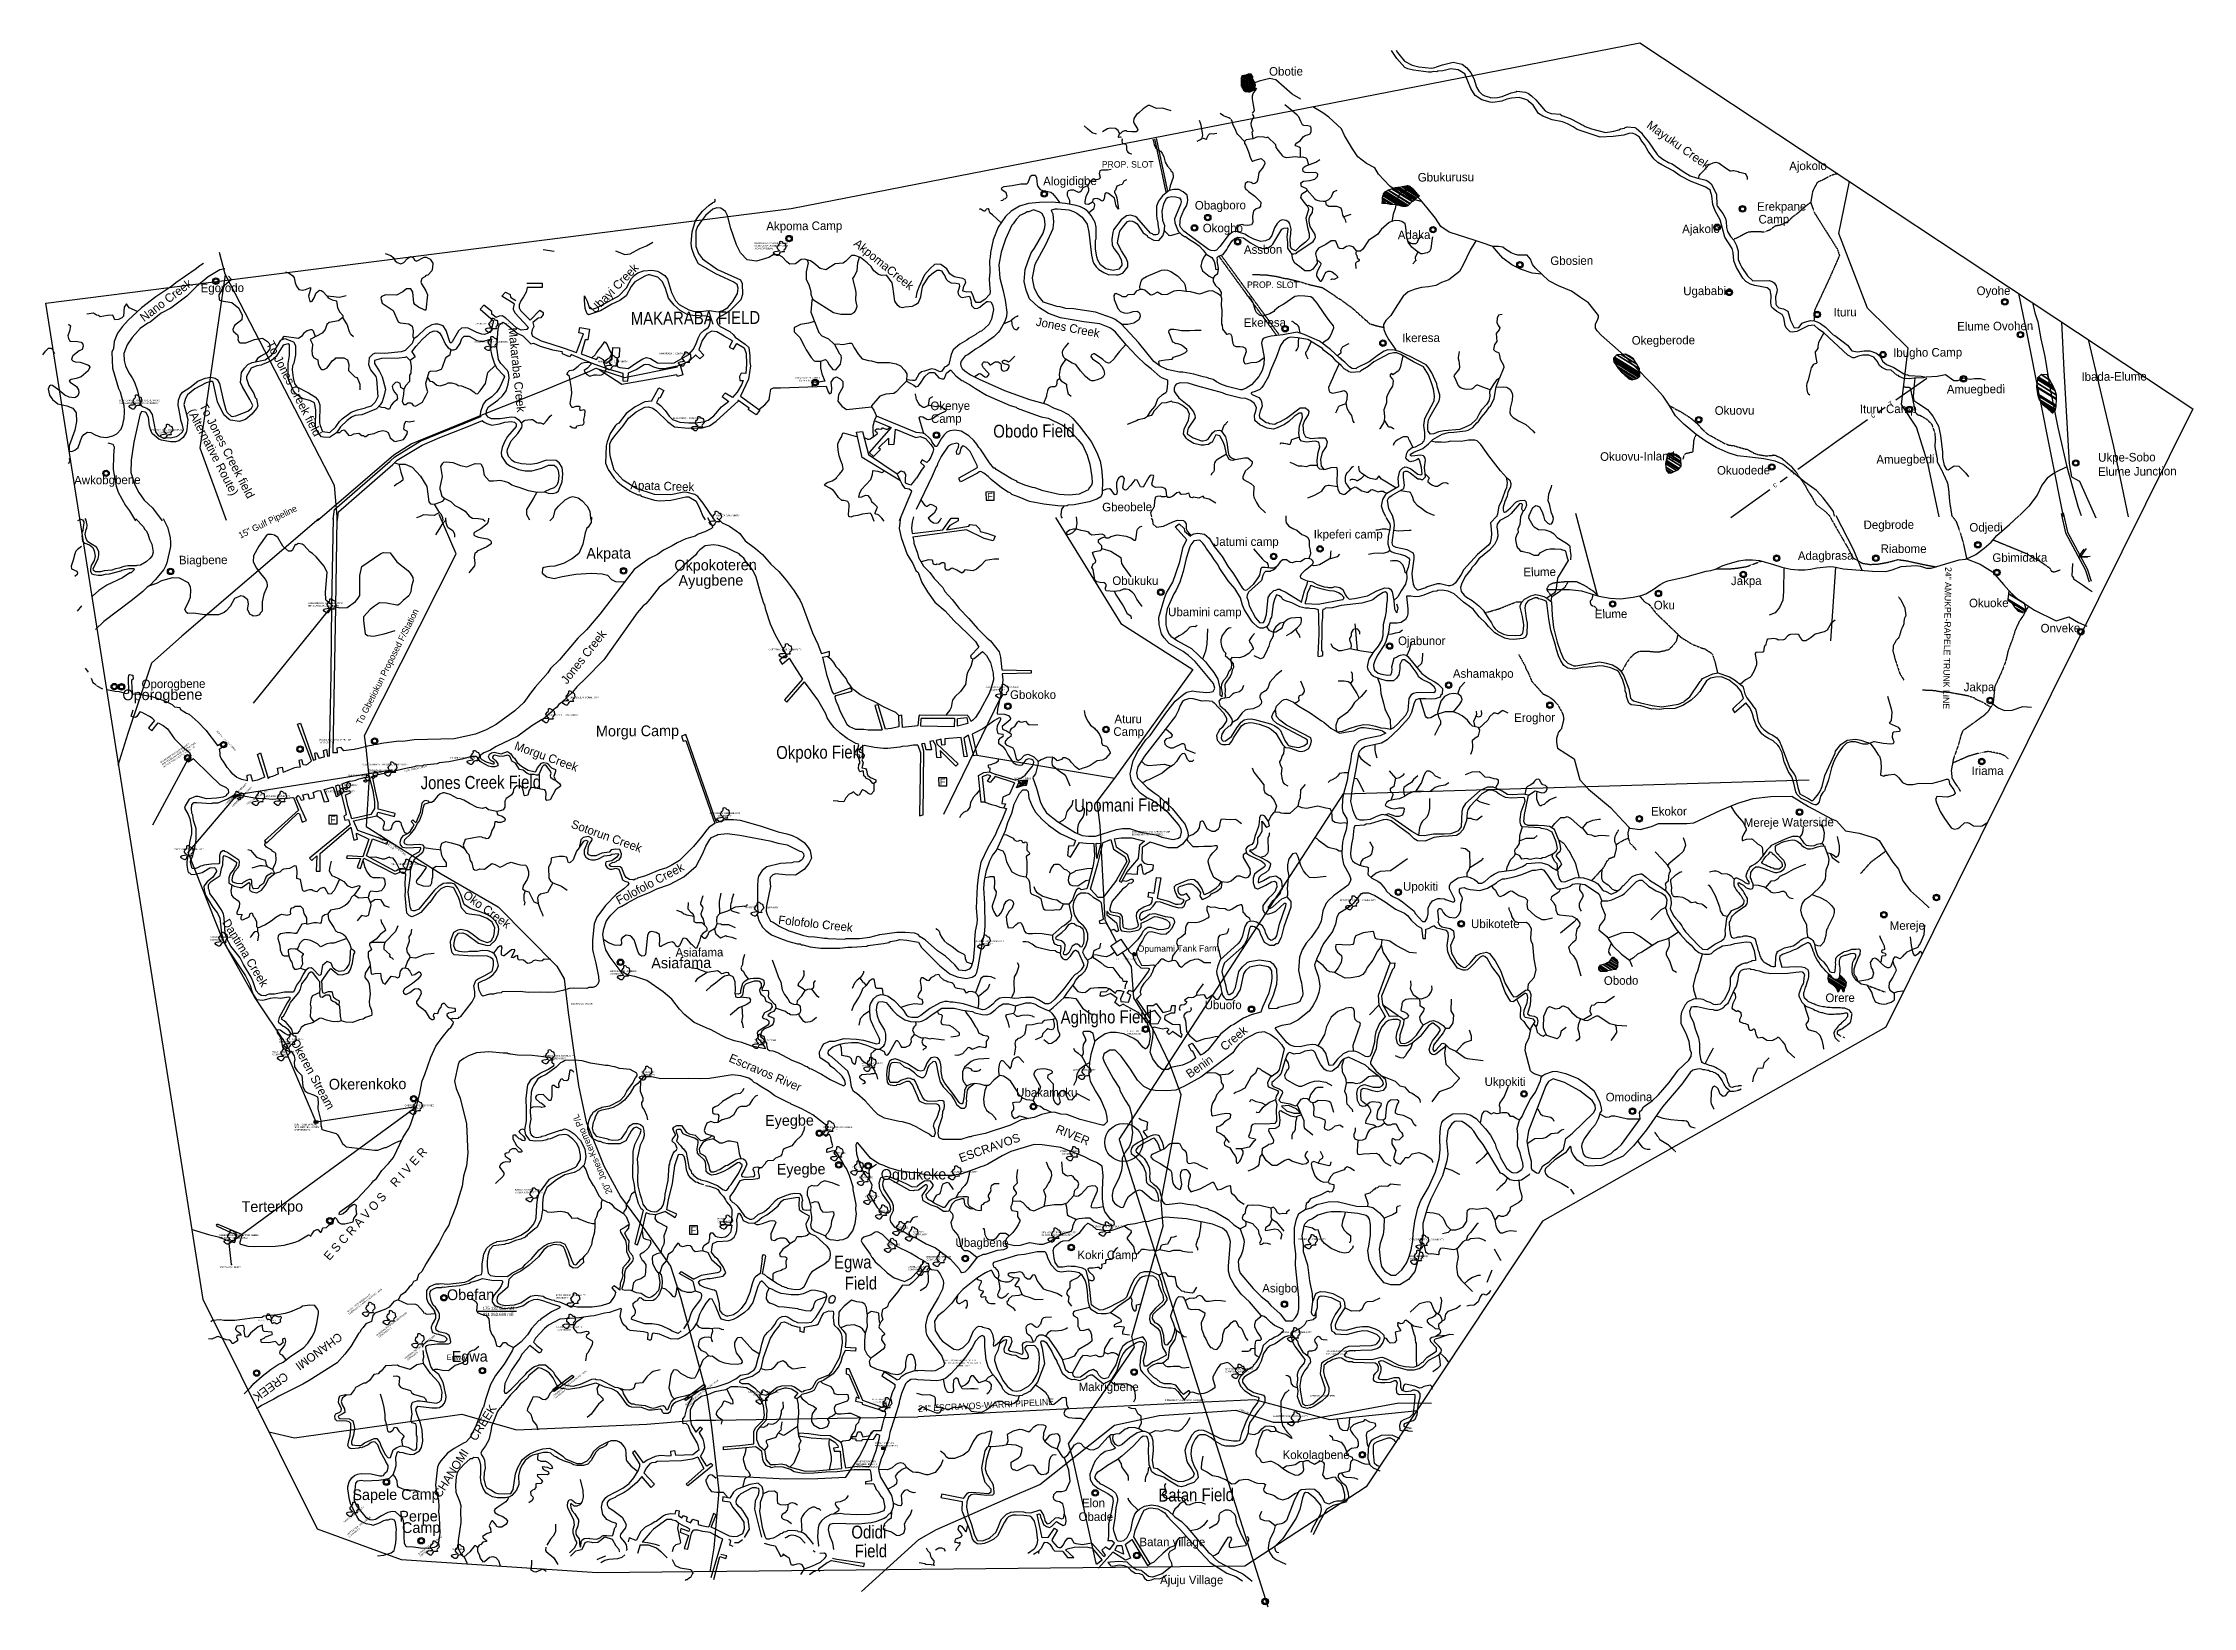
# Model space of a CAD drawing. Header units: metres. Extents: x 321186 to 621985, y 106829 to 204599.
# Drawn here: x 321186 to 371149, y 168257 to 204599 of the extents above.
import ezdxf
from ezdxf.enums import TextEntityAlignment as Align

# ---------------------------------------------------------------- set-up
doc = ezdxf.new("R2010")
doc.units = ezdxf.units.M
doc.header["$MEASUREMENT"] = 0
doc.header["$PDMODE"] = 64
doc.header["$PDSIZE"] = 5
doc.linetypes.add('DASHED', pattern=[0.75, 0.5, -0.25])
doc.linetypes.add('HIDDEN', pattern=[0.375, 0.25, -0.125])
doc.layers.get('0').update_dxf_attribs({"linetype": 'CONTINUOUS'})
for name, color, linetype in [('11', 7, 'CONTINUOUS'), ('13', 7, 'CONTINUOUS'), ('14', 7, 'CONTINUOUS'), ('15', 7, 'CONTINUOUS'), ('17', 7, 'CONTINUOUS'), ('18', 7, 'CONTINUOUS'), ('27', 7, 'CONTINUOUS'), ('33', 7, 'CONTINUOUS'), ('34', 7, 'CONTINUOUS'), ('62', 7, 'CONTINUOUS'), ('8', 7, 'CONTINUOUS'), ('PATTERN_CLASS', 7, 'CONTINUOUS'), ('RIG-LOC', 7, 'CONTINUOUS')]:
    doc.layers.add(name, color=color, linetype=linetype)
doc.styles.add('MONOTXT', font='MONOTXT', dxfattribs={"height": 0.2})
doc.styles.get("Standard").update_dxf_attribs({"font": 'txt', "height": 0.2})

msp = doc.modelspace()

# ---------------------------------------------------------------- texts
at = {"char_height": 37.32, "width": 5525.49, "attachment_point": 1}
for s, insert, rotation in [('\\pt1157;{\\fArial|b0|i0|c0|p34;UBAKOROU RIVER MAKARABA\\PCOMMUNITY BOUNDARY WITH\\P KOKODIAGBENE}', (337722, 199968), 359.9925), ('\\pt1157;{\\fArial|b0|i0|c0|p34;OKOITOR - ROU 1 COMMUNITY}', (331236, 198096), 359.9925), ('\\pt1157;{\\fArial|b0|i0|c0|p34;OKOITOR - ROU 2 COMMUNITY}', (331216, 197672), 359.9925), ('\\pt1157;{\\fArial|b0|i0|c0|p34;MAKARABA 1  COMMUNITY}', (335515, 197402), 359.9925), ('\\pt1157;{\\fArial|b0|i0|c0|p34;MAKARABA 2  COMMUNITY}', (334089, 197216), 359.9925), ('\\pt1157;{\\fArial|b0|i0|c0|p34;CHEVRON FIELD WELL\\P      20, 24 & 25}', (338666, 196834), 359.9925), ('\\pt1157;{\\fArial|b0|i0|c0|p34;BOUNDARY BETWEEN OKERENKOKO\\PAND BENUKURUKURU CIOMMUNITY}', (322957, 196312), 359.9925), ('\\pt1157;{\\fArial|b0|i0|c0|p34;EKAINKOROU  COMMUNITY}', (335819, 195899), 359.9925), ('\\pt1157;{\\fArial|b0|i0|c0|p34;OKOITOR - ROU BEBEBORLOU\\P             COMMUNITY}', (323680, 195630), 359.9925), ('\\pt1157;{\\fArial|b0|i0|c0|p34;AKPATA COMMUNITY}', (336833, 193636), 359.9925), ('{\\fArial|b0|i0|c0|p34;OKERENKOKO, OKOITOR - ROU\\PBENIKURUKURU BOUNDARY}', (327345, 191602), 359.9925), ('\\pt1157;{\\fArial|b0|i0|c0|p34;OKERENKOKO III COMMUNITY}', (338049, 190522), 359.9925), ('{\\fArial|b0|i0|c0|p34;OPETEGBEN  COMMUNITY}', (333427, 189411), 359.9925), ('{\\fArial|b0|i0|c0|p34;UGBOKOKO, AKPATA & OBODO\\P           COMMUNITY}', (343062, 189652), 359.9925), ('{\\fArial|b0|i0|c0|p34;OBIRIGBENE  COMMUNITY}', (332958, 189003), 359.9925), ('{\\fArial|b0|i0|c0|p34;M.P.D.C  ( S.P.D.C ) WELL  }', (325239, 188620), 314.6553), ('{\\fArial|b0|i0|c0|p34;IZANBA TOR - ROU PIPE-LINE\\PJOES CREEK}', (327604, 188423), 359.9925), ('{\\fArial|b0|i0|c0|p34;BOUNDARY B/W OKERENKOKO\\PAND KOKODIAGHENE COMMUNITIES\\PM.P.D.C WELL ( S.P.D.C ) WELL  29}', (323907, 187894), 33.3002), ('{\\fArial|b0|i0|c0|p34;LELOMI ZION COMMUNITY}', (330641, 188004), 359.9925), ('{\\fArial|b0|i0|c0|p34;OKRELEMENE COMMUNITY}', (325418, 186923), 44.805), ('{\\fArial|b0|i0|c0|p34;OKI COMMUNITY}', (328072, 187373), 359.9925), ('{\\fArial|b0|i0|c0|p34;OMILE COMMUNITY}', (328270, 187595), 359.9925), ('{\\fArial|b0|i0|c0|p34;SEIBI SAUNIMIGHAN GBENE COMMUNITY}', (328613, 187855), 359.9925), ('{\\fArial|b0|i0|c0|p34;EREMIENGHA ODU \\PCOMMUNITY}', (328754, 187713), 359.9925), ('{\\fArial|b0|i0|c0|p34;SEIBI  POLOU CREEK}', (329580, 187696), 12.4334), ('{\\fArial|b0|i0|c0|p34;OKPOKO  FIELD}', (343747, 187525), 359.9925), ('{\\fArial|b0|i0|c0|p34;DESIKOROU COMMUNITY}', (325567, 186871), 44.805), ('{\\fArial|b0|i0|c0|p34;EMU - WAN COMMUNITY}', (325910, 186930), 33.3002), ('{\\fArial|b0|i0|c0|p34;ASINKOR COMMUNITY}', (326361, 187116), 359.9925), ('{\\fArial|b0|i0|c0|p34;JONESCREEK COMMUNITY}', (327749, 187223), 359.9925), ('\\pt298.6;{\\fArial|b0|i0|c0|p34;ASAFAMA   1 OKERENKOKO \\P             COMMUNITY}', (336677, 186721), 359.9925), ('{\\fArial|b0|i0|c0|p34;DAUNIMIGHAN COMMUNITY}', (324216, 185888), 359.9925), ('{\\fArial|b0|i0|c0|p34;JONESCREEK / OKERENKOKO\\PTRONK  PIPE LINE}', (329024, 186218), 322.0575), ('{\\fArial|b0|i0|c0|p34;OKERENKOKO AND AKPATA RIVER\\PBOUNDARY( AKPATA TOROU )}', (346492, 186288), 359.9925), ('{\\fArial|b0|i0|c0|p34;OBUA GBENE COMMUNITY}', (329276, 185535), 359.9925), ('\\pt298.6;{\\fArial|b0|i0|c0|p34;FEKEREIDE             COMMUNITY}', (337469, 184527), 359.9925), ('{\\fArial|b0|i0|c0|p34;IKPORDOU GBENE    COMMUNITY}', (351311, 184698), 359.9925), ('{\\fArial|b0|i0|c0|p34;AKPATA GBEI - GBEI\\PCOMMUNITY}', (325072, 183840), 359.9925), ('{\\fArial|b0|i0|c0|p34;OKERENKOKO ASAFAMA II\\P       COMMUNITY}', (342841, 183750), 359.9925), ('\\pt298.6;{\\fArial|b0|i0|c0|p34;EGWAKUMOR / DIBIBOR\\PCOMMUNITY}', (334364, 183050), 359.9925), ('{\\fArial|b0|i0|c0|p34;ELF FLOWSTATION}', (346128, 183333), 359.9925), ('\\pt298.6;{\\fArial|b0|i0|c0|p34;ESCRAVOS   RIVER}', (333462, 182292), 359.9925), ('{\\fArial|b0|i0|c0|p34;GBEI - GBEI EKPEMU 1\\PCOMMUNITY}', (326668, 181473), 359.9925), ('\\pt298.6;{\\fArial|b0|i0|c0|p34;EDEINGHA OYEGHA\\PCOMMUNITY}', (337711, 181444), 359.9925), ('{\\fArial|b0|i0|c0|p34;ELF OIL FIELD\\POPERATION}', (346382, 181659), 359.9925), ('{\\fArial|b0|i0|c0|p34;GBEI - GBEI EKPEMU 2\\PCOMMUNITY}', (326520, 181178), 359.9925), ('\\pt298.6;{\\fArial|b0|i0|c0|p34;OVUNLE - IYE 1 COMMUNITY\\P          OKERENKOKO}', (332821, 181083), 359.9925), ('{\\fArial|b0|i0|c0|p34;LAUGBENE( OGIDA)\\P COMMUNITY}', (340204, 180915), 359.9925), ('\\pt298.6;{\\fArial|b0|i0|c0|p34;EGWA BEBE\\PCOMMUNITY}', (335084, 180702), 359.9925), ('{\\fArial|b0|i0|c0|p34;LABOR    COMMUNITY}', (345092, 180756), 359.9925), ('{\\fArial|b0|i0|c0|p34;OKERENKOKO FEDIRATED\\P         COMMUNITY}', (329591, 179929), 359.9925), ('{\\fArial|b0|i0|c0|p34;GBEI - GBEI EKPEMU \\PMARINETIME UNIVERSITY\\POKERENKOKO}', (327027, 179488), 359.9925), ('\\pt298.6;{\\fArial|b0|i0|c0|p34;MAWARE SOKOTO GBENE\\PCOMMUNITY}', (339327, 179428), 359.9925), ('{\\fArial|b0|i0|c0|p34;COMPANY GHENE \\P   COMMUNITY}', (344817, 178868), 359.9925), ('\\pt298.6;{\\fArial|b0|i0|c0|p34;FEDIRATED7}', (339529, 178830), 359.9925), ('\\pt298.6;{\\fArial|b0|i0|c0|p34;FEDIRATED6}', (339999, 178500), 359.9925), ('\\pt298.6;{\\fArial|b0|i0|c0|p34;YOUGHAYE COMMUNITY}', (342268, 178386), 359.9925), ('\\pt298.6;{\\fArial|b0|i0|c0|p34;BORLOU OVUNLE - IYE 2\\P COMMUNITY OKERENKOKO}', (332153, 177966), 359.9925), ('\\pt298.6;{\\fArial|b0|i0|c0|p34;FEDIRATED5}', (340147, 178256), 359.9925), ('\\pt298.6;{\\fArial|b0|i0|c0|p34;FEDIRATED4}', (340299, 177813), 359.9925), ('\\pt298.6;{\\fArial|b0|i0|c0|p34;FEDIRATED3}', (340569, 177477), 359.9925), ('{\\fArial|b0|i0|c0|p34;OKERENKOKO AND PEPPER GBENE\\PBOUNDARY( IGBEN - UBA )}', (325278, 176915), 359.9925), ('\\pt298.6;{\\fArial|b0|i0|c0|p34;EGWA 1\\P\\ptz;COMMUNITY}', (336864, 177293), 359.9925), ('{\\fArial|b0|i0|c0|p34;FEDIRATED1}', (340974, 177093), 359.9925), ('{\\fArial|b0|i0|c0|p34;KRIKPOR \\PCOMMUNITY}', (341416, 176994), 359.9925), ('{\\fArial|b0|i0|c0|p34;BENI ABUR GBENE COMMUNITY\\POKERENKOKO FERDIRATED}', (344388, 176976), 359.9925), ('{\\fArial|b0|i0|c0|p34;KOROU - KIRI II COMMUNITY}', (345577, 177115), 359.9925), ('\\pt298.6;{\\fArial|b0|i0|c0|p34;FEDIRATED2}', (340778, 176700), 359.9925), ('{\\fArial|b0|i0|c0|p34;BENIGBENE( KRIKPOR \\PCOMMUNITY}', (341719, 176412), 359.9925), ('{\\fArial|b0|i0|c0|p34;IGBOBOLOU COMMUNITY}', (350355, 176821), 359.9925), ('{\\fArial|b0|i0|c0|p34;ORBODE(OBOD)II\\P  COMMUNITY}', (352924, 176427), 359.9925), ('{\\fArial|b0|i0|c0|p34;ORBODE(OBODO)  COMMUNITY}', (352944, 176813), 359.9925), ('{\\fArial|b0|i0|c0|p34;ESCRAVOS  RIVER}', (325303, 176170), 359.9925), ('{\\fArial|b0|i0|c0|p34;OFUNEE-GBENE\\PCOMMUNITY}', (341291, 176182), 359.9925), ('{\\fArial|b0|i0|c0|p34;NATOR - ROU COMMUNITY\\POKERENKOKO AND KUNUKUNU - AMA}', (328243, 175126), 37.2767), ('\\pt298.6;{\\fArial|b0|i0|c0|p34;EKPO-GBENE  COMMUNITY\\P( BIKUMOR 1 )}', (333105, 175520), 359.9925), ('{\\fArial|b0|i0|c0|p34;KURUTIE BUBO}', (326196, 174936), 359.9925), ('{\\fArial|b0|i0|c0|p34;\\POKERENKOKO OBURU GOVERNOR\\P  COMMUNITY 1}', (328881, 174625), 37.2767), ('{\\fArial|b0|i0|c0|p34;\\POKERENKOKO OBURU GOVERNOR\\P  COMMUNITY 2}', (329541, 174092), 37.2767), ('\\pt298.6;{\\fArial|b0|i0|c0|p34;BIKUMOR 2 EKPOGBENE\\P  COMMUNITY}', (333112, 174781), 359.9925), ('{\\fArial|b0|i0|c0|p34;KOROU - KIRI 1 COMMUNITY}', (349952, 174662), 359.9925), ('{\\fArial|b0|i0|c0|p34;RIVER BOUNDARY BETWEEN\\POKERENKOKO AND EWERE-GBENE\\P                    COMMUNITY}', (342112, 174007), 359.9925), ('{\\fArial|b0|i0|c0|p34;OKERENKOKO AND OTELE\\PBOUNDARY CREEK}', (351012, 174223), 359.9925), ('{\\fArial|b0|i0|c0|p34;OKERENKOKO AND KUNUKUNU - AMA\\PBOUNDARY}', (333034, 173175), 37.2767), ('{\\fArial|b0|i0|c0|p34;OKERENKOKO AND KUNUKUNU - AMA\\PBOUNDARY}', (336097, 172961), 37.2767), ('{\\fArial|b0|i0|c0|p34;OTUNGBOLOU KOREGHAI\\P(CAMP3) COMMUNITY}', (348661, 173810), 359.9925), ('{\\fArial|b0|i0|c0|p34;EKEREKITOR - ROU GHENE\\P       COMMUNITY}', (337584, 173277), 359.9925), ('{\\fArial|b0|i0|c0|p34;BENI - ABOU GBENE\\P   COMMUNITY}', (340446, 173101), 359.9925), ('{\\fArial|b0|i0|c0|p34;PIPELINE OTUNGBOLOU - KOREGHA}', (347256, 173082), 359.9925), ('{\\fArial|b0|i0|c0|p34;IGENTOR - BOU CREEK}', (350622, 173181), 359.9925), ('{\\fArial|b0|i0|c0|p34;PIPELINE}', (348999, 172869), 336.9942), ('{\\fArial|b0|i0|c0|p34;IGHENTOROU IBAH COMMUNITY}', (349754, 172710), 359.9925), ('{\\fArial|b0|i0|c0|p34;EGWA 2 STATION\\PEKEREKIRI ( GBENE )}', (340513, 172081), 359.9925), ('{\\fArial|b0|i0|c0|p34;RIVER BOUNDARY\\PBETWEEN EGWA II\\PAND OKERENKOKO}', (340082, 171657), 359.9925), ('{\\fArial|b0|i0|c0|p34;SAIMUZU  COMMUNITY}', (328165, 170243), 37.2767), ('{\\fArial|b0|i0|c0|p34;SAPELE TOR - ROU GBENE\\PCOMMUNITY}', (328240, 169949), 37.2767), ('{\\fArial|b0|i0|c0|p34;SAPELE TOR - ROU GBENE\\PCOMMUNITY}', (329896, 169497), 37.2767), ('{\\fArial|b0|i0|c0|p34;UBAGBENE}', (330690, 169622), 359.9925)]:
    msp.add_mtext(s, dxfattribs=dict(at, insert=insert, rotation=rotation))
at = {"char_height": 70.2, "width": 8313.81, "attachment_point": 1}
for s, insert in [('{\\fArial|b0|i0|c0|p34;331 263.688 mE}', (331405, 175092)), ('{\\fArial|b0|i0|c0|p34;175 132.656 mN}', (331403, 175233))]:
    msp.add_mtext(s, dxfattribs=dict(at, insert=insert))
at = {"layer": '11', "color": 7, "linetype": 'Continuous'}
for s, height, rotation, p in [('Obotie', 199.8, 0.4075, (350072, 203945)), ('Ajokolo', 199.8, 0.4061, (362204, 201720)), ('Alogidigbe', 199.8, 0.4026, (345052, 201370)), ('Gbukurusu', 199.8, 0.406, (353787, 201486)), ('Obagboro', 199.8, 0.4026, (348547, 200806)), ('Erekpane', 199.8, 0.404, (361592, 200778)), ('Akpoma Camp', 199.68, 0.4082, (338878, 200325)), ('Okogho', 199.8, 0.4026, (348605, 200276)), ('Ajakolo', 199.8, 0.404, (359716, 200256)), ('Camp', 199.8, 0.404, (361409, 200477)), ('Assbon', 199.8, 0.4026, (349539, 199805)), ('Adaka', 199.8, 0.4063, (353049, 200146)), ('Gbosien', 199.8, 0.4048, (356712, 199546)), ('Egorodo', 199.7, 0.4082, (325353, 198885)), ('Ugababie', 199.8, 0.404, (359875, 198816)), ('Oyohe', 199.8, 0.4043, (366514, 198818)), ('Ituru', 199.8, 0.404, (363065, 198344)), ('Ekeresa', 199.8, 0.4026, (349581, 198109)), ('Ikeresa', 199.8, 0.4026, (353210, 197753)), ('Elume Ovohen', 199.79, 0.4043, (366553, 198025)), ('Okegberode', 199.8, 0.4036, (358842, 197668)), ('Ibugho Camp', 199.79, 0.4028, (364983, 197385)), ('Ibada-Elume', 199.82, 0.403, (369315, 196855)), ('Amuegbedi', 199.8, 0.4028, (366104, 196532)), ('Okenye', 199.9, 0.4671, (342270, 196145)), ('Camp', 199.9, 0.4671, (342178, 195844)), ('Okuovu', 199.8, 0.4026, (360495, 196065)), ('Ituru Camp', 199.8, 0.404, (364067, 196069)), ('Okuovu-Inland', 199.79, 0.4019, (358240, 194999)), ('Amuegbedi', 199.8, 0.4028, (364467, 194902)), ('Ukpe-Sobo', 199.8, 0.4018, (369613, 194948)), ('Awkobgbene', 199.7, 0.4082, (322682, 194421)), ('Okuodede', 199.8, 0.4026, (360704, 194675)), ('Elume Junction', 199.79, 0.4018, (369856, 194650)), ('Gbeobele', 199.8, 0.4026, (346379, 193822)), ('Degbrode', 199.8, 0.4009, (364080, 193382)), ('Degbrode', 199.8, 0.4009, (364080, 193382)), ('Odjedi', 199.8, 0.4008, (366339, 193322)), ('Odjedi', 199.8, 0.4008, (366339, 193322)), ('Akpata', 250, 0.3986, (334333, 192712)), ('Biagbene', 199.7, 0.3986, (324909, 192562)), ('Okpokoteren', 250, 0.3873, (336816, 192438)), ('Elume', 199.8, 0.4002, (355967, 192314)), ('Elume', 199.8, 0.4002, (355967, 192314)), ('Adagbrasa', 199.8, 0.4004, (362613, 192664)), ('Adagbrasa', 199.8, 0.4004, (362613, 192664)), ('Gbimidaka', 199.8, 0.4004, (367126, 192648)), ('Gbimidaka', 199.8, 0.4004, (367126, 192648)), ('Ayugbene', 250, 0.3874, (336708, 192083)), ('Jakpa', 199.8, 0.4001, (360768, 192079)), ('Jakpa', 199.8, 0.4001, (360768, 192079)), ('Elume', 199.8, 0.3996, (357625, 191338)), ('Elume', 199.8, 0.3996, (357625, 191338)), ('Oku', 199.8, 0.3997, (358864, 191541)), ('Oku', 199.8, 0.3997, (358864, 191541)), ('Okuoke', 199.8, 0.4002, (366404, 191592)), ('Okuoke', 199.8, 0.4002, (366404, 191592)), ('Onveke', 199.8, 0.3994, (368068, 191007)), ('Onveke', 199.8, 0.3994, (368068, 191007)), ('Oporogbene', 250, 0.3986, (323961, 189426)), ('Oporogbene', 199.7, 0.3986, (324219, 189685)), ('Jakpa', 199.8, 0.3985, (366177, 189611)), ('Jakpa', 199.8, 0.3985, (366177, 189611)), ('Eroghor', 199.8, 0.3981, (355849, 188899)), ('Eroghor', 199.8, 0.3981, (355849, 188899)), ('Morgu Camp', 250, 0.3882, (335002, 188579)), ('Iriama', 199.8, 0.3973, (366376, 187693)), ('Iriama', 199.8, 0.3973, (366376, 187693)), ('Ekokor', 199.8, 0.3967, (358971, 186751)), ('Ekokor', 199.8, 0.3967, (358971, 186751)), ('Mereje Waterside', 199.8, 0.3965, (361757, 186465)), ('Mereje Waterside', 199.8, 0.3965, (361757, 186465)), ('Mereje', 199.8, 0.395, (364510, 184068)), ('Mereje', 199.8, 0.395, (364510, 184068)), ('Asiafama', 199.7, 0.3798, (336441, 183474)), ('Asiafama', 250, 0.3798, (336018, 183231)), ('Obodo', 199.8, 0.3942, (357859, 182819)), ('Obodo', 199.8, 0.3942, (357859, 182819)), ('Orere', 199.8, 0.394, (362948, 182414)), ('Orere', 199.8, 0.394, (362948, 182414)), ('Okerenkoko', 250, 0.3927, (328729, 180414)), ('Omodina', 199.8, 0.3925, (358043, 180112)), ('Omodina', 199.8, 0.3925, (358043, 180112)), ('Eyegbe', 250, 0.3798, (338533, 179533)), ('Eyegbe', 250, 0.3798, (338804, 178401)), ('Ogbukeke', 250, 0.3798, (341416, 178280)), ('Terterkpo', 250, 0.3957, (326516, 177533)), ('Obefan', 250, 0.3855, (331123, 175520)), ('Egwa', 125, 0.3855, (330784, 174042)), ('Egwa', 250, 0.3855, (331102, 174042)), ('Sapele Camp', 250, 0.3855, (329389, 170840)), ('Perpe', 250, 0.3855, (329913, 170331)), ('Camp', 250, 0.3855, (329975, 170068))]:
    msp.add_text(s, height=height, rotation=rotation, dxfattribs=at).set_placement(p, align=Align.MIDDLE)
for s, height, p in [('Jatumi camp', 199.81, (348388, 193013)), ('Jatumi camp', 199.81, (348388, 193013)), ('Ikpeferi camp', 199.81, (350716, 193185)), ('Ikpeferi camp', 199.81, (350716, 193185)), ('Riabome', 199.8, (363890, 192849)), ('Riabome', 199.8, (363890, 192849)), ('Obukuku', 199.8, (346036, 192106)), ('Obukuku', 199.8, (346036, 192106)), ('Ojabunor', 199.8, (352676, 190708)), ('Ojabunor', 199.8, (352676, 190708)), ('Ashamakpo', 199.8, (353950, 189948)), ('Ashamakpo', 199.8, (353950, 189948)), ('Gbokoko', 199.8, (343659, 189457)), ('Gbokoko', 199.8, (343659, 189457)), ('Aturu', 199.8, (346085, 188893)), ('Aturu', 199.8, (346085, 188893)), ('Camp', 199.8, (346060, 188599)), ('Camp', 199.8, (346060, 188599)), ('Upokiti', 199.8, (352792, 185000)), ('Upokiti', 199.8, (352792, 185000)), ('Ubikotete', 199.8, (354372, 184132)), ('Ubikotete', 199.8, (354372, 184132)), ('Ubuofo', 199.8, (348181, 182248)), ('Ubuofo', 199.8, (348181, 182248)), ('Ukpokiti', 199.8, (354687, 180465)), ('Ukpokiti', 199.8, (354687, 180465)), ('Ubakamoku', 199.8, (343800, 180214)), ('Ubakamoku', 199.8, (343800, 180214)), ('Ubagbene', 199.8, (342390, 176725)), ('Ubagbene', 199.8, (342390, 176725)), ('Kokri Camp', 199.8, (345225, 176439)), ('Kokri Camp', 199.8, (345225, 176439)), ('Asigbo', 199.8, (349519, 175665)), ('Asigbo', 199.8, (349519, 175665)), ('Makrigbene', 199.8, (345253, 173373)), ('Makrigbene', 199.8, (345253, 173373)), ('Kokolagbene', 199.81, (349992, 171794)), ('Kokolagbene', 199.81, (349992, 171794)), ('Obade', 199.8, (345251, 170356)), ('Obade', 199.8, (345251, 170356)), ('Elon', 199.8, (345331, 170676)), ('Elon', 199.8, (345331, 170676)), ('Batan village', 199.81, (346665, 169769)), ('Batan village', 199.81, (346665, 169769)), ('Ajuju Village', 199.81, (347145, 168888)), ('Ajuju Village', 199.81, (347145, 168888))]:
    msp.add_text(s, height=height, dxfattribs=at).set_placement(p, align=Align.MIDDLE_LEFT)
msp.add_text('Ubamini camp', height=199.81, rotation=0.0004, dxfattribs=at).set_placement((347332, 191379), align=Align.MIDDLE_LEFT)
msp.add_text('Ubamini camp', height=199.81, rotation=0.0004, dxfattribs=at).set_placement((347332, 191379), align=Align.MIDDLE_LEFT)
at = {"layer": '17', "color": 151, "linetype": 'Continuous'}
for s, height, rotation, p in [('Jones Creek', 199.74, 51.6962, (333743, 190338)), ('Jones Creek', 199.74, 51.6962, (333743, 190338)), ('Folofolo Creek', 199.71, 27.9331, (335289, 185071)), ('Folofolo Creek', 199.71, 27.9331, (335289, 185071)), ('Folofolo Creek', 199.71, 353.866, (339139, 184138)), ('Folofolo Creek', 199.71, 353.866, (339139, 184138)), ('Creek', 199.8, 39.8007, (348855, 181474)), ('Creek', 199.8, 39.8007, (348855, 181474)), ('Escravos River', 199.71, 336.7502, (337973, 180680)), ('Escravos River', 199.71, 336.7502, (337973, 180680)), ('Benin', 199.8, 35.2023, (348055, 180818)), ('Benin', 199.8, 35.2023, (348055, 180818)), ('RIVER', 199.8, 337.7701, (345117, 179226)), ('RIVER', 199.8, 337.7701, (345117, 179226)), ('E S C R A V O S    R I V E R', 199.71, 47.8488, (328910, 177626)), ('ESCRAVOS ', 199.8, 19.5608, (343216, 178941)), ('ESCRAVOS ', 199.8, 19.5608, (343216, 178941)), ('CHANOMI    CREEK', 199.71, 216.2602, (327109, 173833)), ('CHANOMI    CREEK', 199.71, 216.2602, (327109, 173833)), ('CHANOMI    CREEK', 199.7, 57.8275, (330993, 171880)), ('CHANOMI    CREEK', 199.7, 57.8275, (330993, 171880))]:
    msp.add_text(s, height=height, rotation=rotation, dxfattribs=at).set_placement(p, align=Align.MIDDLE)
at = {"layer": '18', "color": 143, "linetype": 'Continuous'}
for s, height, rotation, p in [('Mayuku Creek', 199.8, 324.6386, (359180, 202210)), ('AkpomaCreek', 199.75, 321.0456, (340711, 199434)), ('Nano Creek', 199.7, 37.1103, (324041, 198624)), ('Jones Creek', 199.76, 349.2218, (345004, 197994)), ('Morgu Creek', 199.75, 340.1456, (332875, 187998)), ('Morgu Creek', 199.75, 340.1456, (332875, 187998)), ('Sotorun Creek', 199.75, 340.1456, (334285, 186176)), ('Sotorun Creek', 199.75, 340.1456, (334285, 186176)), ('Oko Creek', 199.7, 324.1874, (331506, 184469)), ('Oko Creek', 199.7, 324.1874, (331506, 184469)), ('Dantima Creek', 199.75, 301.1954, (325894, 183460)), ('Dantima Creek', 199.75, 301.1954, (325894, 183460)), ('Okeren Stream', 199.75, 298.5143, (327459, 180640)), ('Okeren Stream', 199.75, 298.5143, (327459, 180640))]:
    msp.add_text(s, height=height, rotation=rotation, dxfattribs=at).set_placement(p, align=Align.MIDDLE)
for p in [(346394, 201779), (349768, 198982)]:
    msp.add_text('PROP. SLOT', height=150, dxfattribs=at).set_placement(p, align=Align.MIDDLE)
for s, height, rotation, p in [('Ubayi Creek', 199.75, 45.8385, (334530, 198830)), ('Makaraba Creek', 199.76, 275.8768, (332102, 196994)), ('Apata Creek', 199.75, 358.3041, (335575, 194206))]:
    msp.add_text(s, height=height, rotation=rotation, dxfattribs=at).set_placement(p, align=Align.CENTER)
at = {"layer": '27', "color": 211, "linetype": 'Continuous'}
msp.add_text('Opumami Tank Farm', height=149.83, rotation=0.3947, dxfattribs=at).set_placement((347571, 183540), align=Align.MIDDLE)
msp.add_text('Opumami Tank Farm', height=149.83, rotation=0.3947, dxfattribs=at).set_placement((347571, 183540), align=Align.MIDDLE)
at = {"layer": '34', "color": 181, "linetype": 'Continuous', "style": 'MONOTXT'}
for s, rotation, p in [('C', 34.9357, (363707, 195873)), ('T', 34.9357, (364120, 196160)), ('C', 35.8042, (361434, 194253)), ('T', 35.8042, (361843, 194546))]:
    msp.add_text(s, height=100, rotation=rotation, dxfattribs=at).set_placement(p)
at = {"layer": '62', "color": 7, "linetype": 'Continuous'}
for s, height, rotation, width, p in [('MAKARABA FIELD', 299.42, 0.4207, 0.866667, (336348, 198210)), ('Obodo Field', 299.66, 0.4123, 0.866666, (344215, 195590)), ('Okpoko Field', 299.5, 0.3877, 0.866667, (339248, 188082)), ('Okpoko Field', 299.5, 0.3877, 0.866667, (339248, 188082)), ('Jones Creek Field', 299.6, 0.3972, 0.866666, (331361, 187425)), ('Jones Creek Field', 299.6, 0.3972, 0.866666, (331361, 187425)), ('Upomani Field', 299.65, 0.3968, 0.866664, (346268, 186855)), ('Upomani Field', 299.65, 0.3968, 0.866664, (346268, 186855)), ('Aghigho Field', 299.65, 0.3937, 0.866667, (345895, 181930)), ('Aghigho Field', 299.65, 0.3937, 0.866667, (345895, 181930)), ('Egwa', 299.6, 0.3902, 0.866666, (340005, 176226)), ('Egwa', 299.6, 0.3902, 0.866666, (340005, 176226)), ('Field', 299.6, 0.3902, 0.866666, (340194, 175788)), ('Field', 299.6, 0.3902, 0.866666, (340194, 175788)), ('Batan Field', 299.65, 0.3868, 0.866667, (347984, 170867)), ('Batan Field', 299.65, 0.3868, 0.866667, (347984, 170867)), ('Odidi', 299.6, 0.3863, 0.866666, (340377, 170005)), ('Odidi', 299.6, 0.3863, 0.866666, (340377, 170005)), ('Field', 299.6, 0.3863, 0.866666, (340426, 169566)), ('Field', 299.6, 0.3863, 0.866666, (340426, 169566))]:
    msp.add_text(s, height=height, rotation=rotation, dxfattribs=dict(at, width=width)).set_placement(p, align=Align.MIDDLE)
at = {"layer": '8', "color": 1, "linetype": 'Continuous'}
for s, rotation, p in [('To Jones Creek field', 297.3809, (326931, 196523)), ('(Alternative Route)', 297.3811, (325053, 195050)), ('To Jones Creek field', 297.3811, (325374, 195081))]:
    msp.add_text(s, height=199.76, rotation=rotation, dxfattribs=at).set_placement(p, align=Align.CENTER)
for s, height, rotation, p in [('15" Gulf Pipeline', 149.77, 26.1942, (326415, 193457)), ('24" AMUKPE-RAPELE TRUNK LINE', 149.88, 269.0506, (365438, 190772)), ('24" AMUKPE-RAPELE TRUNK LINE', 149.88, 269.0506, (365438, 190772)), ('To Gbetiokun Proposed F/Station', 149.8, 63.3602, (329205, 190099)), ('To Gbetiokun Proposed F/Station', 149.8, 63.3602, (329205, 190099)), (' 20" Jones-Keremo P/L', 149.8, 113.4794, (333960, 178752)), (' 20" Jones-Keremo P/L', 149.8, 113.4794, (333960, 178752)), ('24" ESCRAVOS-WARRI PIPELINE', 149.88, 2.955, (343102, 172946)), ('24" ESCRAVOS-WARRI PIPELINE', 149.88, 2.955, (343102, 172946))]:
    msp.add_text(s, height=height, rotation=rotation, dxfattribs=at).set_placement(p, align=Align.MIDDLE)

# ---------------------------------------------------------------- blocks, each defined once
blk = doc.blocks.new('TOWNMR')
at = {"layer": '11', "color": 7, "linetype": 'Continuous'}
for radius in [75, 50]:
    blk.add_circle((1, 1), radius, dxfattribs=at)
blk = doc.blocks.new('FLWSTN')
at = {"layer": '13', "color": 7, "linetype": 'Continuous'}
blk.add_lwpolyline([(-95, -97), (97, -95), (95, 97), (-97, 95), (-95, -97)], dxfattribs=at)
blk.add_text('F', height=154, rotation=0.6138, dxfattribs=at).set_placement((-4, 0), align=Align.MIDDLE)
blk = doc.blocks.new('TOWN')
at = {"layer": '11', "color": 7, "linetype": 'Continuous'}
for radius in [75, 50]:
    blk.add_circle((0, 0), radius, dxfattribs=at)

# ---------------------------------------------------------------- hatches: boundary and pattern name
for color, points in [(4, [(327487, 179556), (327574, 179556), (327574, 179498), (327487, 179498)]), (3, [(340683, 171969), (340756, 171969), (340756, 171920), (340683, 171920)])]:
    msp.add_hatch(color=color).paths.add_polyline_path(points)
at = {"layer": 'RIG-LOC'}
h = msp.add_hatch(dxfattribs=at)
h.set_pattern_fill('ANSI31', color=1, scale=1.5, style=0)
h.set_pattern_definition([(45, (-208509.82334, -69676.4532), (-0.13258252147, 0.13258252147), [])])
h.paths.add_polyline_path([(346584, 183424, 1), (346509, 183424, 1)])
h.paths.add_polyline_path([(346571, 183423, 0.992396), (346521, 183423, 0.449681), (346550, 183398, 0.375254)], flags=16)
h = msp.add_hatch(dxfattribs=at)
h.set_pattern_fill('ANSI31', color=2, scale=1.5, style=0)
h.set_pattern_definition([(45, (-206300.22813, -67852.93674), (-0.13258252147, 0.13258252147), [])])
h.paths.add_polyline_path([(346571, 183423, 0.992396), (346521, 183423, 0.449681), (346550, 183398, 0.375254)])

# ---------------------------------------------------------------- linework, layer by layer
at = {"color": 7}
msp.add_line((331264, 175133), (332189, 175133), dxfattribs=at)
for points in [[(346529, 183444), (346571, 183444), (346571, 183416), (346529, 183416)], [(327487, 179556), (327574, 179556), (327574, 179498), (327487, 179498)], [(340683, 171969), (340756, 171969), (340756, 171920), (340683, 171920)]]:
    msp.add_lwpolyline(points, close=True)
for points in [[(338313, 199764), (338249, 199856), (338277, 199903), (338309, 199943), (338309, 199983), (338368, 199975), (338380, 199955), (338424, 199943), (338444, 199883), (338452, 199856), (338424, 199812), (338400, 199780), (338416, 199753), (338333, 199741), (338268, 199659), (338163, 199724), (338305, 199768)], [(331620, 197978), (331556, 198069), (331584, 198117), (331616, 198157), (331616, 198196), (331675, 198188), (331687, 198169), (331731, 198157), (331751, 198097), (331759, 198069), (331731, 198026), (331707, 197994), (331723, 197966), (331640, 197954), (331575, 197873), (331470, 197938), (331612, 197982)], [(331600, 197555), (331537, 197646), (331565, 197694), (331597, 197733), (331597, 197773), (331656, 197765), (331668, 197745), (331712, 197733), (331732, 197674), (331740, 197646), (331712, 197602), (331688, 197571), (331704, 197543), (331620, 197531), (331556, 197450), (331451, 197514), (331593, 197559)], [(336105, 197198), (336042, 197289), (336069, 197337), (336101, 197377), (336101, 197416), (336161, 197408), (336173, 197389), (336217, 197377), (336236, 197317), (336244, 197289), (336217, 197246), (336193, 197214), (336209, 197186), (336125, 197174), (336061, 197093), (335956, 197158), (336097, 197202)], [(334410, 197110), (334347, 197201), (334374, 197248), (334406, 197288), (334406, 197328), (334466, 197320), (334478, 197300), (334521, 197288), (334541, 197229), (334549, 197201), (334521, 197157), (334498, 197125), (334514, 197098), (334430, 197086), (334366, 197005), (334261, 197069), (334402, 197114)], [(323341, 196195), (323278, 196286), (323306, 196333), (323337, 196373), (323337, 196413), (323397, 196405), (323409, 196385), (323453, 196373), (323473, 196314), (323481, 196286), (323453, 196242), (323429, 196211), (323445, 196183), (323361, 196171), (323297, 196090), (323192, 196154), (323333, 196199)], [(336410, 195695), (336346, 195786), (336374, 195834), (336406, 195874), (336406, 195913), (336465, 195905), (336477, 195886), (336521, 195874), (336541, 195814), (336549, 195786), (336521, 195743), (336497, 195711), (336513, 195683), (336430, 195671), (336365, 195590), (336260, 195655), (336402, 195699)], [(324064, 195513), (324001, 195604), (324029, 195651), (324060, 195691), (324060, 195731), (324120, 195723), (324132, 195703), (324176, 195691), (324196, 195632), (324204, 195604), (324176, 195560), (324152, 195529), (324168, 195501), (324084, 195489), (324020, 195408), (323915, 195472), (324056, 195517)], [(336814, 193494), (336751, 193585), (336779, 193632), (336810, 193672), (336810, 193712), (336870, 193704), (336882, 193684), (336926, 193672), (336946, 193613), (336954, 193585), (336926, 193541), (336902, 193510), (336918, 193482), (336834, 193470), (336770, 193389), (336665, 193453), (336806, 193498)], [(327855, 191461), (327792, 191552), (327820, 191600), (327851, 191640), (327851, 191679), (327911, 191671), (327923, 191652), (327967, 191640), (327987, 191580), (327994, 191552), (327967, 191509), (327943, 191477), (327959, 191449), (327875, 191437), (327811, 191356), (327706, 191421), (327847, 191465)], [(338447, 190416), (338383, 190507), (338411, 190555), (338443, 190594), (338443, 190634), (338502, 190626), (338514, 190606), (338558, 190594), (338578, 190535), (338586, 190507), (338558, 190463), (338534, 190432), (338550, 190404), (338467, 190392), (338402, 190311), (338297, 190376), (338439, 190420)], [(333408, 189318), (333345, 189409), (333373, 189456), (333404, 189496), (333404, 189536), (333464, 189528), (333476, 189508), (333520, 189496), (333540, 189437), (333547, 189409), (333520, 189365), (333496, 189333), (333512, 189306), (333428, 189294), (333364, 189213), (333259, 189277), (333400, 189322)], [(343481, 189476), (343417, 189567), (343445, 189615), (343477, 189655), (343477, 189694), (343536, 189686), (343548, 189667), (343592, 189655), (343612, 189595), (343620, 189567), (343592, 189524), (343568, 189492), (343584, 189464), (343501, 189452), (343436, 189371), (343331, 189436), (343473, 189480)], [(332939, 188910), (332875, 189001), (332903, 189049), (332935, 189089), (332935, 189128), (332995, 189120), (333007, 189100), (333050, 189089), (333070, 189029), (333078, 189001), (333050, 188958), (333027, 188926), (333042, 188898), (332959, 188886), (332895, 188805), (332790, 188870), (332931, 188914)], [(329271, 187670), (329208, 187761), (329235, 187809), (329267, 187848), (329267, 187888), (329327, 187880), (329339, 187860), (329383, 187848), (329402, 187789), (329410, 187761), (329383, 187717), (329359, 187686), (329375, 187658), (329291, 187646), (329227, 187565), (329122, 187630), (329263, 187674)], [(331192, 187936), (331128, 188028), (331156, 188075), (331188, 188115), (331188, 188155), (331247, 188147), (331259, 188127), (331303, 188115), (331323, 188055), (331331, 188028), (331303, 187984), (331279, 187952), (331295, 187925), (331212, 187913), (331147, 187831), (331042, 187896), (331184, 187940)], [(328265, 187305), (328233, 187350), (328247, 187374), (328263, 187394), (328263, 187414), (328293, 187410), (328299, 187400), (328321, 187394), (328331, 187364), (328335, 187350), (328321, 187328), (328309, 187313), (328317, 187299), (328275, 187293), (328243, 187252), (328191, 187285), (328261, 187307)], [(328713, 187473), (328681, 187519), (328695, 187543), (328711, 187563), (328711, 187583), (328741, 187579), (328747, 187569), (328769, 187563), (328778, 187533), (328782, 187519), (328769, 187497), (328757, 187481), (328765, 187468), (328723, 187462), (328691, 187421), (328638, 187453), (328709, 187475)], [(328893, 187558), (328861, 187603), (328875, 187627), (328891, 187647), (328891, 187667), (328921, 187663), (328927, 187653), (328949, 187647), (328959, 187617), (328963, 187603), (328949, 187581), (328937, 187566), (328945, 187552), (328903, 187546), (328871, 187505), (328818, 187538), (328889, 187560)], [(325676, 187103), (325644, 187149), (325658, 187172), (325674, 187192), (325674, 187212), (325704, 187208), (325710, 187198), (325732, 187192), (325742, 187163), (325745, 187149), (325732, 187127), (325720, 187111), (325728, 187097), (325686, 187091), (325654, 187051), (325601, 187083), (325672, 187105)], [(325785, 187066), (325753, 187111), (325767, 187135), (325783, 187155), (325783, 187175), (325813, 187171), (325818, 187161), (325840, 187155), (325850, 187125), (325854, 187111), (325840, 187089), (325828, 187074), (325836, 187060), (325795, 187054), (325762, 187013), (325710, 187046), (325781, 187068)], [(326197, 186984), (326134, 187075), (326162, 187122), (326193, 187162), (326193, 187202), (326253, 187194), (326265, 187174), (326309, 187162), (326329, 187103), (326337, 187075), (326309, 187031), (326285, 186999), (326301, 186972), (326217, 186960), (326153, 186879), (326048, 186943), (326189, 186988)], [(326706, 186989), (326642, 187080), (326670, 187128), (326702, 187167), (326702, 187207), (326762, 187199), (326773, 187179), (326817, 187167), (326837, 187108), (326845, 187080), (326817, 187036), (326793, 187005), (326809, 186977), (326726, 186965), (326661, 186884), (326556, 186949), (326698, 186993)], [(328102, 187172), (328071, 187217), (328084, 187241), (328100, 187261), (328100, 187281), (328130, 187277), (328136, 187267), (328158, 187261), (328168, 187231), (328172, 187217), (328158, 187195), (328146, 187179), (328154, 187166), (328112, 187160), (328080, 187119), (328028, 187151), (328098, 187174)], [(336999, 186605), (336935, 186696), (336963, 186744), (336995, 186783), (336995, 186823), (337054, 186815), (337066, 186795), (337110, 186783), (337130, 186724), (337138, 186696), (337110, 186652), (337086, 186621), (337102, 186593), (337019, 186581), (336954, 186500), (336849, 186564), (336991, 186609)], [(324535, 185727), (324472, 185818), (324499, 185866), (324531, 185905), (324531, 185945), (324591, 185937), (324603, 185917), (324647, 185905), (324666, 185846), (324674, 185818), (324647, 185774), (324623, 185743), (324639, 185715), (324555, 185703), (324491, 185622), (324386, 185687), (324527, 185731)], [(329621, 185408), (329557, 185499), (329585, 185547), (329617, 185586), (329617, 185626), (329676, 185618), (329688, 185598), (329732, 185586), (329752, 185527), (329760, 185499), (329732, 185455), (329708, 185424), (329724, 185396), (329640, 185384), (329576, 185303), (329471, 185368), (329613, 185412)], [(337791, 184411), (337727, 184502), (337755, 184550), (337787, 184589), (337787, 184629), (337847, 184621), (337859, 184601), (337902, 184589), (337922, 184530), (337930, 184502), (337902, 184459), (337878, 184427), (337894, 184399), (337811, 184387), (337746, 184306), (337642, 184371), (337783, 184415)], [(351615, 184560), (351551, 184651), (351579, 184699), (351611, 184739), (351611, 184778), (351670, 184770), (351682, 184751), (351726, 184739), (351746, 184679), (351754, 184651), (351726, 184608), (351702, 184576), (351718, 184548), (351635, 184536), (351570, 184455), (351465, 184520), (351607, 184564)], [(325337, 183714), (325273, 183805), (325301, 183853), (325333, 183893), (325333, 183932), (325392, 183924), (325404, 183904), (325448, 183893), (325468, 183833), (325476, 183805), (325448, 183762), (325424, 183730), (325440, 183702), (325356, 183690), (325292, 183609), (325187, 183674), (325329, 183718)], [(343059, 183647), (342996, 183738), (343023, 183786), (343055, 183825), (343055, 183865), (343115, 183857), (343127, 183837), (343171, 183825), (343190, 183766), (343198, 183738), (343171, 183695), (343147, 183663), (343163, 183635), (343079, 183623), (343015, 183542), (342910, 183607), (343051, 183651)], [(334686, 182934), (334623, 183025), (334650, 183073), (334682, 183112), (334682, 183152), (334742, 183144), (334754, 183124), (334798, 183112), (334817, 183053), (334825, 183025), (334798, 182981), (334774, 182950), (334790, 182922), (334706, 182910), (334642, 182829), (334537, 182894), (334678, 182938)], [(326933, 181348), (326869, 181439), (326897, 181486), (326929, 181526), (326929, 181566), (326989, 181558), (327000, 181538), (327044, 181526), (327064, 181467), (327072, 181439), (327044, 181395), (327020, 181363), (327036, 181336), (326953, 181324), (326888, 181243), (326783, 181307), (326925, 181351)], [(337823, 181342), (337760, 181433), (337788, 181481), (337819, 181520), (337819, 181560), (337879, 181552), (337891, 181532), (337935, 181520), (337955, 181461), (337963, 181433), (337935, 181389), (337911, 181358), (337927, 181330), (337843, 181318), (337779, 181237), (337674, 181302), (337815, 181346)], [(326784, 181053), (326721, 181144), (326749, 181191), (326780, 181231), (326780, 181271), (326840, 181263), (326852, 181243), (326896, 181231), (326916, 181172), (326924, 181144), (326896, 181100), (326872, 181068), (326888, 181041), (326804, 181029), (326740, 180948), (326635, 181012), (326777, 181057)], [(332934, 180981), (332870, 181073), (332898, 181120), (332930, 181160), (332930, 181200), (332989, 181192), (333001, 181172), (333045, 181160), (333065, 181101), (333073, 181073), (333045, 181029), (333021, 180997), (333037, 180970), (332954, 180958), (332889, 180877), (332784, 180941), (332926, 180985)], [(340407, 180806), (340343, 180897), (340371, 180945), (340403, 180984), (340403, 181024), (340463, 181016), (340475, 180996), (340518, 180984), (340538, 180925), (340546, 180897), (340518, 180854), (340494, 180822), (340510, 180794), (340427, 180782), (340362, 180701), (340258, 180766), (340399, 180810)], [(335197, 180600), (335133, 180692), (335161, 180739), (335193, 180779), (335193, 180819), (335253, 180811), (335264, 180791), (335308, 180779), (335328, 180719), (335336, 180692), (335308, 180648), (335284, 180616), (335300, 180589), (335217, 180577), (335152, 180496), (335047, 180560), (335189, 180604)], [(345396, 180618), (345332, 180710), (345360, 180757), (345392, 180797), (345392, 180837), (345452, 180829), (345464, 180809), (345507, 180797), (345527, 180737), (345535, 180710), (345507, 180666), (345483, 180634), (345499, 180606), (345416, 180595), (345351, 180513), (345247, 180578), (345388, 180622)], [(329856, 179803), (329793, 179894), (329820, 179942), (329852, 179982), (329852, 180021), (329912, 180013), (329924, 179994), (329968, 179982), (329987, 179922), (329995, 179894), (329968, 179851), (329944, 179819), (329960, 179791), (329876, 179779), (329812, 179698), (329707, 179763), (329848, 179807)], [(339439, 179326), (339376, 179417), (339404, 179465), (339435, 179504), (339435, 179544), (339495, 179536), (339507, 179516), (339551, 179504), (339571, 179445), (339579, 179417), (339551, 179373), (339527, 179342), (339543, 179314), (339459, 179302), (339395, 179221), (339290, 179286), (339431, 179330)], [(339641, 178728), (339578, 178820), (339605, 178867), (339637, 178907), (339637, 178947), (339697, 178939), (339709, 178919), (339753, 178907), (339772, 178847), (339780, 178820), (339753, 178776), (339729, 178744), (339745, 178716), (339661, 178705), (339597, 178623), (339492, 178688), (339633, 178732)], [(345121, 178731), (345057, 178822), (345085, 178870), (345117, 178909), (345117, 178949), (345177, 178941), (345188, 178921), (345232, 178909), (345252, 178850), (345260, 178822), (345232, 178778), (345208, 178747), (345224, 178719), (345141, 178707), (345076, 178626), (344971, 178691), (345113, 178735)], [(340111, 178398), (340048, 178489), (340075, 178537), (340107, 178577), (340107, 178616), (340167, 178608), (340179, 178589), (340223, 178577), (340242, 178517), (340250, 178489), (340223, 178446), (340199, 178414), (340215, 178386), (340131, 178374), (340067, 178293), (339962, 178358), (340103, 178402)], [(340260, 178154), (340196, 178245), (340224, 178293), (340256, 178333), (340256, 178372), (340316, 178364), (340328, 178344), (340371, 178333), (340391, 178273), (340399, 178245), (340371, 178202), (340347, 178170), (340363, 178142), (340280, 178130), (340215, 178049), (340111, 178114), (340252, 178158)], [(342381, 178284), (342317, 178375), (342345, 178423), (342377, 178463), (342377, 178502), (342436, 178494), (342448, 178475), (342492, 178463), (342512, 178403), (342520, 178375), (342492, 178332), (342468, 178300), (342484, 178272), (342401, 178260), (342336, 178179), (342231, 178244), (342373, 178288)], [(332567, 177773), (332504, 177864), (332532, 177912), (332563, 177952), (332563, 177991), (332623, 177983), (332635, 177964), (332679, 177952), (332699, 177892), (332707, 177864), (332679, 177821), (332655, 177789), (332671, 177761), (332587, 177749), (332523, 177668), (332418, 177733), (332559, 177777)], [(340411, 177711), (340348, 177802), (340376, 177850), (340407, 177890), (340407, 177929), (340467, 177921), (340479, 177902), (340523, 177890), (340543, 177830), (340551, 177802), (340523, 177759), (340499, 177727), (340515, 177699), (340431, 177687), (340367, 177606), (340262, 177671), (340403, 177715)], [(337070, 177140), (337006, 177231), (337034, 177279), (337066, 177318), (337066, 177358), (337126, 177350), (337138, 177330), (337181, 177318), (337201, 177259), (337209, 177231), (337181, 177187), (337158, 177156), (337173, 177128), (337090, 177116), (337025, 177035), (336921, 177099), (337062, 177144)], [(340682, 177375), (340618, 177466), (340646, 177514), (340678, 177553), (340678, 177593), (340738, 177585), (340750, 177565), (340793, 177553), (340813, 177494), (340821, 177466), (340793, 177422), (340769, 177391), (340785, 177363), (340702, 177351), (340637, 177270), (340533, 177335), (340674, 177379)], [(325543, 176789), (325479, 176880), (325507, 176928), (325539, 176968), (325539, 177007), (325598, 176999), (325610, 176979), (325654, 176968), (325674, 176908), (325682, 176880), (325654, 176837), (325630, 176805), (325646, 176777), (325563, 176765), (325498, 176684), (325393, 176749), (325535, 176793)], [(341087, 176991), (341023, 177082), (341051, 177130), (341083, 177170), (341083, 177209), (341142, 177201), (341154, 177181), (341198, 177170), (341218, 177110), (341226, 177082), (341198, 177039), (341174, 177007), (341190, 176979), (341107, 176967), (341042, 176886), (340937, 176951), (341079, 176995)], [(341379, 176862), (341316, 176953), (341344, 177001), (341375, 177041), (341375, 177080), (341435, 177072), (341447, 177053), (341491, 177041), (341511, 176981), (341519, 176953), (341491, 176910), (341467, 176878), (341483, 176850), (341399, 176838), (341335, 176757), (341230, 176822), (341371, 176866)], [(344692, 176839), (344629, 176930), (344656, 176977), (344688, 177017), (344688, 177057), (344748, 177049), (344760, 177029), (344803, 177017), (344823, 176958), (344831, 176930), (344803, 176886), (344780, 176854), (344795, 176827), (344712, 176815), (344648, 176734), (344543, 176798), (344684, 176843)], [(345881, 176977), (345818, 177069), (345846, 177116), (345878, 177156), (345878, 177196), (345937, 177188), (345949, 177168), (345993, 177156), (346013, 177097), (346021, 177069), (345993, 177025), (345969, 176993), (345985, 176966), (345901, 176954), (345837, 176873), (345732, 176937), (345874, 176981)], [(350659, 176684), (350596, 176775), (350623, 176822), (350655, 176862), (350655, 176902), (350715, 176894), (350727, 176874), (350771, 176862), (350790, 176803), (350798, 176775), (350771, 176731), (350747, 176699), (350763, 176672), (350679, 176660), (350615, 176579), (350510, 176643), (350651, 176688)], [(353248, 176676), (353185, 176767), (353213, 176814), (353244, 176854), (353244, 176894), (353304, 176886), (353316, 176866), (353360, 176854), (353380, 176795), (353387, 176767), (353360, 176723), (353336, 176691), (353352, 176664), (353268, 176652), (353204, 176571), (353099, 176635), (353240, 176679)], [(340890, 176598), (340827, 176689), (340855, 176737), (340886, 176776), (340886, 176816), (340946, 176808), (340958, 176788), (341002, 176776), (341022, 176717), (341029, 176689), (341002, 176645), (340978, 176614), (340994, 176586), (340910, 176574), (340846, 176493), (340741, 176557), (340882, 176602)], [(342023, 176274), (341960, 176366), (341988, 176413), (342019, 176453), (342019, 176492), (342079, 176485), (342091, 176465), (342135, 176453), (342154, 176393), (342162, 176366), (342135, 176322), (342111, 176290), (342127, 176262), (342043, 176250), (341979, 176169), (341874, 176234), (342015, 176278)], [(353119, 176322), (353055, 176413), (353083, 176461), (353115, 176501), (353115, 176540), (353174, 176532), (353186, 176512), (353230, 176501), (353250, 176441), (353258, 176413), (353230, 176370), (353206, 176338), (353222, 176310), (353139, 176298), (353074, 176217), (352969, 176282), (353111, 176326)], [(341640, 176066), (341576, 176158), (341604, 176205), (341636, 176245), (341636, 176285), (341696, 176277), (341708, 176257), (341751, 176245), (341771, 176185), (341779, 176158), (341751, 176114), (341727, 176082), (341743, 176054), (341660, 176043), (341595, 175961), (341491, 176026), (341632, 176070)], [(333519, 175328), (333455, 175419), (333483, 175466), (333515, 175506), (333515, 175546), (333575, 175538), (333587, 175518), (333630, 175506), (333650, 175447), (333658, 175419), (333630, 175375), (333606, 175343), (333622, 175316), (333539, 175304), (333474, 175223), (333370, 175287), (333511, 175332)], [(326499, 174940), (326566, 175029), (326620, 175017), (326667, 175000), (326705, 175012), (326716, 174953), (326701, 174936), (326704, 174890), (326654, 174853), (326630, 174836), (326580, 174849), (326542, 174862), (326521, 174838), (326483, 174913), (326386, 174949), (326414, 175069), (326500, 174948)], [(328759, 175114), (328696, 175205), (328723, 175253), (328755, 175293), (328755, 175332), (328815, 175324), (328827, 175304), (328870, 175293), (328890, 175233), (328898, 175205), (328870, 175162), (328847, 175130), (328863, 175102), (328779, 175090), (328715, 175009), (328610, 175074), (328751, 175118)], [(329243, 174919), (329180, 175010), (329207, 175058), (329239, 175097), (329239, 175137), (329299, 175129), (329311, 175109), (329355, 175097), (329374, 175038), (329382, 175010), (329355, 174966), (329331, 174935), (329347, 174907), (329263, 174895), (329199, 174814), (329094, 174878), (329235, 174923)], [(333420, 174835), (333356, 174926), (333384, 174974), (333416, 175013), (333416, 175053), (333475, 175045), (333487, 175025), (333531, 175013), (333551, 174954), (333559, 174926), (333531, 174882), (333507, 174851), (333523, 174823), (333439, 174811), (333375, 174730), (333270, 174795), (333412, 174839)], [(329903, 174385), (329840, 174476), (329867, 174524), (329899, 174564), (329899, 174603), (329959, 174595), (329971, 174576), (330014, 174564), (330034, 174504), (330042, 174476), (330014, 174433), (329991, 174401), (330007, 174373), (329923, 174361), (329859, 174280), (329754, 174345), (329895, 174389)], [(350256, 174524), (350192, 174616), (350220, 174663), (350252, 174703), (350252, 174743), (350312, 174735), (350324, 174715), (350367, 174703), (350387, 174643), (350395, 174616), (350367, 174572), (350343, 174540), (350359, 174513), (350276, 174501), (350211, 174419), (350107, 174484), (350248, 174528)], [(348965, 173672), (348901, 173764), (348929, 173811), (348961, 173851), (348961, 173891), (349020, 173883), (349032, 173863), (349076, 173851), (349096, 173791), (349104, 173764), (349076, 173720), (349052, 173688), (349068, 173660), (348985, 173649), (348920, 173567), (348815, 173632), (348957, 173676)], [(337908, 173078), (337845, 173169), (337872, 173217), (337904, 173257), (337904, 173296), (337964, 173288), (337976, 173269), (338020, 173257), (338039, 173197), (338047, 173169), (338020, 173126), (337996, 173094), (338012, 173066), (337928, 173054), (337864, 172973), (337759, 173038), (337900, 173082)], [(340770, 172901), (340707, 172993), (340735, 173040), (340766, 173080), (340766, 173120), (340826, 173112), (340838, 173092), (340882, 173080), (340902, 173020), (340909, 172993), (340882, 172949), (340858, 172917), (340874, 172890), (340790, 172878), (340726, 172796), (340621, 172861), (340762, 172905)], [(350264, 172569), (350200, 172661), (350228, 172708), (350260, 172748), (350260, 172788), (350320, 172780), (350332, 172760), (350375, 172748), (350395, 172688), (350403, 172661), (350375, 172617), (350351, 172585), (350367, 172557), (350284, 172546), (350219, 172464), (350115, 172529), (350256, 172573)], [(328388, 170466), (328324, 170558), (328352, 170605), (328384, 170645), (328384, 170684), (328443, 170677), (328455, 170657), (328499, 170645), (328519, 170585), (328527, 170558), (328499, 170514), (328475, 170482), (328491, 170454), (328407, 170442), (328343, 170361), (328238, 170426), (328380, 170470)], [(330254, 169569), (330190, 169660), (330218, 169708), (330250, 169748), (330250, 169787), (330310, 169779), (330321, 169759), (330365, 169748), (330385, 169688), (330393, 169660), (330365, 169617), (330341, 169585), (330357, 169557), (330274, 169545), (330209, 169464), (330104, 169529), (330246, 169573)], [(330833, 169485), (330769, 169577), (330797, 169624), (330829, 169664), (330829, 169703), (330888, 169696), (330900, 169676), (330944, 169664), (330964, 169604), (330972, 169577), (330944, 169533), (330920, 169501), (330936, 169473), (330853, 169461), (330788, 169380), (330683, 169445), (330825, 169489)]]:
    msp.add_spline(points, degree=3)
at = {"layer": '14', "color": 1, "linetype": 'Continuous'}
for p, q in [((357310, 191769), (356806, 193668)), ((357310, 191769), (356806, 193668)), ((362840, 192417), (362724, 190704)), ((362840, 192417), (362724, 190704))]:
    msp.add_line(p, q, dxfattribs=at)
for points in [[(367097, 198780), (367295, 197805), (368129, 193595)], [(367420, 198566), (367474, 198328), (367546, 198120), (367612, 197726), (367709, 197311), (367825, 196595), (368012, 195668), (368216, 194752), (368483, 193814), (368547, 193621)], [(368216, 194752), (367948, 194621), (367760, 194490), (367635, 194324), (367526, 194094), (367331, 193835), (367119, 193618)], [(356127, 191900), (356658, 191897), (356938, 191872), (357340, 191748), (357604, 191697), (357843, 191686), (358138, 191718), (358323, 191757), (358434, 191796), (358602, 191902), (358767, 192019), (358870, 192073), (358948, 192104), (359394, 192202), (359834, 192325), (359946, 192343), (360049, 192375), (360207, 192450), (360346, 192499), (360595, 192569), (360745, 192586), (360910, 192587), (361073, 192575), (361376, 192491), (361594, 192419), (361804, 192375), (361974, 192360), (362126, 192360), (362259, 192371), (362410, 192405), (362711, 192434), (362802, 192425), (363029, 192377), (363699, 192324), (364013, 192320), (364156, 192357), (364364, 192438), (364718, 192460), (364815, 192440), (364957, 192393), (365065, 192394), (365718, 192586), (365859, 192607), (365957, 192642), (366105, 192717), (366300, 192862), (366457, 193000), (366591, 193155), (366888, 193411), (367098, 193612)], [(356127, 191900), (356658, 191897), (356938, 191872), (357340, 191748), (357604, 191697), (357843, 191686), (358138, 191718), (358323, 191757), (358434, 191796), (358602, 191902), (358767, 192019), (358870, 192073), (358948, 192104), (359394, 192202), (359834, 192325), (359946, 192343), (360049, 192375), (360207, 192450), (360346, 192499), (360595, 192569), (360745, 192586), (360910, 192587), (361073, 192575), (361376, 192491), (361594, 192419), (361804, 192375), (361974, 192360), (362126, 192360), (362259, 192371), (362410, 192405), (362711, 192434), (362802, 192425), (363029, 192377), (363699, 192324), (364013, 192320), (364156, 192357), (364364, 192438), (364718, 192460), (364815, 192440), (364957, 192393), (365065, 192394), (365718, 192586), (365859, 192607), (365957, 192642), (366105, 192717), (366300, 192862), (366457, 193000), (366591, 193155), (366888, 193411), (367098, 193612)], [(361639, 192409), (361635, 191851), (361620, 191655), (361538, 191478), (361439, 191357), (361301, 191300)], [(361639, 192409), (361635, 191851), (361620, 191655), (361538, 191478), (361439, 191357), (361301, 191300)]]:
    msp.add_lwpolyline(points, dxfattribs=at)
at = {"layer": '15', "color": 1, "linetype": 'DASHED'}
msp.add_line((351733, 190486), (351680, 191110), dxfattribs=at)
msp.add_line((351733, 190486), (351680, 191110), dxfattribs=at)
at = {"layer": '15', "color": 1, "linetype": 'HIDDEN'}
msp.add_line((363586, 182701), (363993, 182547), dxfattribs=at)
msp.add_line((363586, 182701), (363993, 182547), dxfattribs=at)
at = {"layer": '15', "color": 1, "linetype": 'Continuous'}
for points in [[(350413, 203290), (350215, 203411), (350032, 203574), (349834, 203745), (349700, 203773), (349448, 203714), (349298, 203655)], [(353211, 200917), (353045, 200959), (352887, 201015), (352689, 201129), (352483, 201271), (352221, 201548), (352133, 201698), (351943, 201797), (351745, 201954), (351617, 202139), (351434, 202446), (351361, 202604), (351068, 202874), (350925, 202973), (350695, 203116)], [(356016, 199229), (355795, 199252), (355518, 199344), (355320, 199443), (355114, 199602), (354963, 199766), (354879, 199870), (354634, 199954), (354471, 200008), (353862, 200205), (353672, 200333), (353545, 200532), (353354, 200768), (353195, 200953), (353028, 201117), (352925, 201173), (352815, 201173), (352721, 201093), (352651, 200956), (352605, 200755), (352566, 200619), (352528, 200446)], [(354485, 200002), (354353, 199783), (354190, 199448), (354100, 199286), (353853, 199094), (353688, 199032), (353554, 198967), (353385, 198933), (353219, 198921), (353070, 198881), (352913, 198815), (352795, 198714), (352651, 198491), (352508, 198265), (352395, 198153), (352340, 198060), (352345, 197938), (352393, 197827), (352465, 197702), (352624, 197467)], [(362821, 193606), (362792, 193710), (362685, 193863), (362558, 194027), (362399, 194202), (362129, 194397), (361816, 194653), (361622, 194806), (361440, 194880), (361179, 194939), (360851, 194972), (360567, 195006), (360350, 195073), (360068, 195201), (359838, 195336), (359602, 195503), (359315, 195738), (359124, 195937), (358979, 196181), (358837, 196394), (358602, 196650), (358150, 197113), (357923, 197348), (357398, 197808), (357302, 197908), (357266, 197976), (357266, 198076), (357312, 198162), (357332, 198227), (357331, 198270), (357196, 198448), (357101, 198562), (356915, 198683), (356708, 198836), (356404, 198959), (356178, 199069), (356016, 199229), (355873, 199364), (355797, 199450), (355757, 199578), (355677, 199667), (355575, 199670), (355461, 199669), (355378, 199690), (355302, 199726), (355239, 199761), (355160, 199818), (355108, 199853), (355010, 199867), (354879, 199870)], [(363459, 192343), (363259, 192831), (362855, 193615)], [(363459, 192343), (363259, 192831), (362855, 193615)], [(365883, 192615), (366203, 192489), (366492, 192311), (366743, 192014), (367004, 191726), (367464, 191422), (367973, 191172), (368260, 191265), (368490, 191131), (368684, 191050)], [(365883, 192615), (366203, 192489), (366492, 192311), (366743, 192014), (367004, 191726), (367464, 191422), (367973, 191172), (368260, 191265), (368490, 191131), (368684, 191050)], [(368351, 192502), (368334, 192219), (368347, 192203), (368369, 192164), (368376, 192150), (368442, 192100), (368581, 192010), (368686, 191932), (368806, 191854)], [(368351, 192502), (368334, 192219), (368347, 192203), (368369, 192164), (368376, 192150), (368442, 192100), (368581, 192010), (368686, 191932), (368806, 191854)], [(366496, 189242), (366624, 189147), (366770, 189091), (366949, 189099), (367192, 189178), (367396, 189165)], [(366496, 189242), (366624, 189147), (366770, 189091), (366949, 189099), (367192, 189178), (367396, 189165)], [(356361, 188344), (356378, 188216), (356767, 187966), (356900, 187478), (357101, 187263), (357611, 186832), (357911, 186509), (358062, 186356), (358301, 186321), (358569, 186396), (358727, 186460), (359384, 186465), (359553, 186475), (360178, 186769), (360574, 186934), (360932, 187045), (361339, 187093), (361827, 187096), (362216, 186855), (362745, 186569), (362865, 186525), (363075, 186291), (363394, 186239), (363773, 186124), (363853, 186070), (364044, 185764), (364175, 185566), (364305, 185404), (364406, 185134), (364587, 184900), (364867, 184649), (365018, 184505)], [(356361, 188344), (356378, 188216), (356767, 187966), (356900, 187478), (357101, 187263), (357611, 186832), (357911, 186509), (358062, 186356), (358301, 186321), (358569, 186396), (358727, 186460), (359384, 186465), (359553, 186475), (360178, 186769), (360574, 186934), (360932, 187045), (361339, 187093), (361827, 187096), (362216, 186855), (362745, 186569), (362865, 186525), (363075, 186291), (363394, 186239), (363773, 186124), (363853, 186070), (364044, 185764), (364175, 185566), (364305, 185404), (364406, 185134), (364587, 184900), (364867, 184649), (365018, 184505)]]:
    msp.add_lwpolyline(points, dxfattribs=at)
at = {"layer": '15', "color": 1, "linetype": 'DASHED'}
for points in [[(362895, 201558), (362834, 201550), (362713, 201509), (362560, 201420), (362417, 201361), (362311, 201158), (362264, 200894), (362349, 200658), (362886, 199805), (362932, 199660), (362705, 199143), (362357, 198395), (362341, 198154)], [(362264, 200894), (362173, 200826), (361954, 200635), (361834, 200549), (361733, 200444), (361561, 200364), (361441, 200346), (361316, 200253), (361182, 200205), (360934, 200214), (360803, 200201), (360572, 200078), (360468, 200033)], [(349296, 199218), (349406, 199223), (349496, 199211), (349615, 199211), (349863, 199174), (350026, 199132), (350098, 199125), (350412, 199049), (350571, 198996), (350918, 198916), (351201, 198730), (351266, 198677), (351315, 198656), (351609, 198442), (351924, 198159), (351952, 198145), (351965, 198116), (352013, 198079), (352189, 198025), (352343, 197993)], [(364421, 196610), (364559, 196597), (364579, 196583), (364694, 196029), (364707, 195999), (364757, 195957), (364795, 195953), (364963, 195857), (365077, 195739), (365146, 195539), (365162, 195384), (365147, 195228), (365202, 194941), (365200, 194874), (365309, 194669), (365444, 194372), (365467, 194235), (365492, 193933), (365543, 193614)], [(358979, 196181), (359140, 196083), (359211, 196052), (359470, 195890), (359646, 195736), (359717, 195651), (359865, 195514), (360262, 195296), (360367, 195255), (360480, 195242), (360745, 195163), (360790, 195157), (360961, 195063), (361056, 195033), (361230, 195004), (361271, 195006), (361297, 195016), (361363, 195014), (361383, 195026), (361432, 195023), (361585, 194953), (361813, 194760), (361936, 194614), (361985, 194537)], [(359602, 195503), (359547, 195379), (359523, 195101), (359508, 195088), (359351, 195051), (359314, 195002), (359296, 194929)], [(361985, 194537), (362143, 194306), (362204, 194184), (362282, 194069), (362395, 193869), (362616, 193700), (362694, 193623)], [(362694, 193623), (362967, 193143), (363134, 192856), (363247, 192636), (363465, 192511), (363643, 192483), (363828, 192490), (364065, 192534), (364288, 192595), (364499, 192567), (364922, 192474), (365178, 192427)], [(362694, 193623), (362967, 193143), (363134, 192856), (363247, 192636), (363465, 192511), (363643, 192483), (363828, 192490), (364065, 192534), (364288, 192595), (364499, 192567), (364922, 192474), (365178, 192427)], [(365543, 193614), (365641, 193492), (365743, 193210), (365813, 192964), (365888, 192617)], [(365543, 193614), (365641, 193492), (365743, 193210), (365813, 192964), (365888, 192617)], [(360057, 192379), (360368, 192378), (360576, 192400), (360784, 192435), (361119, 192562)], [(360057, 192379), (360368, 192378), (360576, 192400), (360784, 192435), (361119, 192562)], [(356234, 191615), (356251, 191734), (356127, 191900), (356189, 192011), (356285, 192055), (356458, 192075), (356630, 192090), (356827, 192084), (357008, 191998), (357206, 191868), (357327, 191752)], [(356234, 191615), (356251, 191734), (356127, 191900), (356189, 192011), (356285, 192055), (356458, 192075), (356630, 192090), (356827, 192084), (357008, 191998), (357206, 191868), (357327, 191752)], [(356251, 191734), (356407, 191840), (356555, 191955), (356639, 192090)], [(356251, 191734), (356407, 191840), (356555, 191955), (356639, 192090)], [(354693, 191357), (355031, 191456), (355295, 191563), (355419, 191611), (355563, 191617)], [(354693, 191357), (355031, 191456), (355295, 191563), (355419, 191611), (355563, 191617)], [(357192, 191793), (357191, 191729), (357179, 191678), (357143, 191633), (357141, 191588), (357156, 191546), (357202, 191519), (357253, 191501), (357283, 191468), (357288, 191438)], [(357192, 191793), (357191, 191729), (357179, 191678), (357143, 191633), (357141, 191588), (357156, 191546), (357202, 191519), (357253, 191501), (357283, 191468), (357288, 191438)], [(358289, 191750), (358405, 191613), (358508, 191556), (358668, 191351), (359249, 190790), (359509, 190629), (359757, 190532), (359796, 190527), (359970, 190412), (359983, 190390), (360037, 190227), (360100, 189964)], [(358289, 191750), (358405, 191613), (358508, 191556), (358668, 191351), (359249, 190790), (359509, 190629), (359757, 190532), (359796, 190527), (359970, 190412), (359983, 190390), (360037, 190227), (360100, 189964)], [(364307, 191730), (364365, 191644), (364452, 191467), (364475, 191296), (364435, 191207), (364428, 191096), (364367, 190964), (364326, 190815), (364300, 190769), (364250, 190718), (364182, 190592), (364175, 190472), (364235, 190246), (364338, 189943), (364429, 189798)], [(364307, 191730), (364365, 191644), (364452, 191467), (364475, 191296), (364435, 191207), (364428, 191096), (364367, 190964), (364326, 190815), (364300, 190769), (364250, 190718), (364182, 190592), (364175, 190472), (364235, 190246), (364338, 189943), (364429, 189798)], [(367329, 191511), (367248, 191386), (367202, 191290), (367114, 191165), (367019, 190958), (366945, 190718), (366894, 190601), (366846, 190453), (366798, 190237), (366708, 190003), (366542, 189645), (366507, 189278), (366499, 189246), (366373, 189048), (366282, 188965), (365817, 188629), (365798, 188608), (365763, 188536), (365699, 188300), (365578, 187952), (365530, 187690), (365549, 187517), (365611, 187411), (365713, 187266), (365742, 187205)], [(367329, 191511), (367248, 191386), (367202, 191290), (367114, 191165), (367019, 190958), (366945, 190718), (366894, 190601), (366846, 190453), (366798, 190237), (366708, 190003), (366542, 189645), (366507, 189278), (366499, 189246), (366373, 189048), (366282, 188965), (365817, 188629), (365798, 188608), (365763, 188536), (365699, 188300), (365578, 187952), (365530, 187690), (365549, 187517), (365611, 187411), (365713, 187266), (365742, 187205)], [(359178, 190859), (359142, 190697), (359072, 190609), (358974, 190504), (358869, 190472), (358755, 190447), (358620, 190446), (358480, 190461), (358292, 190460), (358263, 190452), (358155, 190395), (358071, 190308), (357998, 190214), (357895, 190036), (357864, 189992)], [(359178, 190859), (359142, 190697), (359072, 190609), (358974, 190504), (358869, 190472), (358755, 190447), (358620, 190446), (358480, 190461), (358292, 190460), (358263, 190452), (358155, 190395), (358071, 190308), (357998, 190214), (357895, 190036), (357864, 189992)], [(355478, 190391), (355629, 190122), (355643, 190069), (355709, 189945), (355778, 189774), (356044, 189475), (356169, 189418), (356280, 189338), (356385, 189224), (356484, 189050), (356509, 188984), (356526, 188890), (356469, 188658), (356396, 188572), (356355, 188430), (356361, 188344)], [(355478, 190391), (355629, 190122), (355643, 190069), (355709, 189945), (355778, 189774), (356044, 189475), (356169, 189418), (356280, 189338), (356385, 189224), (356484, 189050), (356509, 188984), (356526, 188890), (356469, 188658), (356396, 188572), (356355, 188430), (356361, 188344)], [(366447, 189164), (366264, 189276), (366095, 189351), (366073, 189376), (365917, 189428), (365608, 189483), (365481, 189507), (365309, 189517), (365132, 189548), (364863, 189560)], [(366447, 189164), (366264, 189276), (366095, 189351), (366073, 189376), (365917, 189428), (365608, 189483), (365481, 189507), (365309, 189517), (365132, 189548), (364863, 189560)], [(358046, 186372), (358016, 186250), (358023, 186124), (358061, 186014), (358210, 185856)], [(358046, 186372), (358016, 186250), (358023, 186124), (358061, 186014), (358210, 185856)], [(356408, 186083), (356524, 186006), (356661, 185800), (356792, 185549), (356884, 185206)], [(356408, 186083), (356524, 186006), (356661, 185800), (356792, 185549), (356884, 185206)], [(357175, 185134), (357300, 185270), (357457, 185442), (357532, 185587), (357591, 185653), (357709, 185696), (357758, 185903), (357744, 185981), (357714, 186047), (357713, 186137), (357752, 186224), (357804, 186315)], [(357175, 185134), (357300, 185270), (357457, 185442), (357532, 185587), (357591, 185653), (357709, 185696), (357758, 185903), (357744, 185981), (357714, 186047), (357713, 186137), (357752, 186224), (357804, 186315)], [(357745, 185973), (357931, 186085), (358023, 186124)], [(357745, 185973), (357931, 186085), (358023, 186124)], [(357408, 185388), (357406, 185178), (357430, 185121), (357506, 185068), (357562, 185035), (357645, 184943), (357692, 184919), (357781, 184902)], [(357408, 185388), (357406, 185178), (357430, 185121), (357506, 185068), (357562, 185035), (357645, 184943), (357692, 184919), (357781, 184902)]]:
    msp.add_lwpolyline(points, dxfattribs=at)
at = {"layer": '15', "color": 1, "linetype": 'HIDDEN'}
for points in [[(366504, 193055), (367270, 192741), (367633, 192530), (367821, 192397), (367851, 192331), (367920, 192309), (368064, 192356)], [(366504, 193055), (367270, 192741), (367633, 192530), (367821, 192397), (367851, 192331), (367920, 192309), (368064, 192356)], [(366861, 187960), (366791, 188029), (366679, 188078), (366398, 188137), (366176, 188095), (365927, 188025), (365561, 187862)], [(366861, 187960), (366791, 188029), (366679, 188078), (366398, 188137), (366176, 188095), (365927, 188025), (365561, 187862)], [(364010, 185819), (363653, 185555), (363422, 185295)], [(364010, 185819), (363653, 185555), (363422, 185295)], [(359133, 178830), (358959, 178992), (358770, 179104), (358644, 179290)], [(359133, 178830), (358959, 178992), (358770, 179104), (358644, 179290)]]:
    msp.add_lwpolyline(points, dxfattribs=at)
at = {"layer": '17', "color": 151, "linetype": 'Continuous'}
for p, q in [((341520, 188729), (341159, 188690)), ((341520, 188729), (341159, 188690)), ((327529, 187947), (327473, 187926)), ((327529, 187947), (327473, 187926)), ((327728, 188009), (327601, 187973)), ((327728, 188009), (327601, 187973)), ((327844, 188030), (327800, 188020)), ((327844, 188030), (327800, 188020)), ((328032, 188101), (327922, 188101)), ((328032, 188101), (327922, 188101)), ((327224, 187129), (327340, 187155)), ((327224, 187129), (327340, 187155))]:
    msp.add_line(p, q, dxfattribs=at)
for points in [[(323980, 193552), (324078, 193351), (324140, 193108), (324152, 192984), (324150, 192898), (324067, 192521), (324043, 192457), (323992, 192368), (323792, 192125), (323670, 191995), (323608, 191957), (323503, 191850), (323269, 191659), (322602, 191153), (322405, 190974)], [(323980, 193552), (324078, 193351), (324140, 193108), (324152, 192984), (324150, 192898), (324067, 192521), (324043, 192457), (323992, 192368), (323792, 192125), (323670, 191995), (323608, 191957), (323503, 191850), (323269, 191659), (322602, 191153), (322405, 190974)], [(323347, 193545), (323516, 193362), (323556, 193294), (323587, 193264), (323620, 193193), (323659, 193065), (323718, 192951), (323744, 192770), (323724, 192686), (323670, 192618), (323585, 192540), (323455, 192463), (323369, 192459), (323352, 192451)], [(323347, 193545), (323516, 193362), (323556, 193294), (323587, 193264), (323620, 193193), (323659, 193065), (323718, 192951), (323744, 192770), (323724, 192686), (323670, 192618), (323585, 192540), (323455, 192463), (323369, 192459), (323352, 192451)], [(336960, 193458), (336968, 193450), (337138, 193371), (337297, 193267), (337379, 193199), (337503, 193027), (337740, 192851), (337910, 192710), (338097, 192489), (338283, 192316), (338456, 192118), (338642, 191867), (338781, 191643), (338828, 191541), (339072, 190891), (339195, 190628), (339279, 190402)], [(336960, 193458), (336968, 193450), (337138, 193371), (337297, 193267), (337379, 193199), (337503, 193027), (337740, 192851), (337910, 192710), (338097, 192489), (338283, 192316), (338456, 192118), (338642, 191867), (338781, 191643), (338828, 191541), (339072, 190891), (339195, 190628), (339279, 190402)], [(336743, 193339), (336719, 193316), (336568, 193239), (336415, 193182), (336341, 193143), (336123, 193080), (335922, 192981), (335811, 192913), (335605, 192813), (335464, 192715), (335270, 192619), (334921, 192365), (334125, 191326), (333815, 190961), (333614, 190772), (333186, 190263), (332980, 190061), (332917, 189961), (332623, 189631), (332512, 189493), (332359, 189275), (332149, 189079), (331718, 188763), (331487, 188639), (331240, 188541), (330739, 188432), (329815, 188406), (329552, 188371), (329454, 188373), (329049, 188324), (328951, 188300), (328882, 188297), (328860, 188284), (328735, 188261), (328491, 188197), (328438, 188191), (328421, 188180), (328169, 188152)], [(336743, 193339), (336719, 193316), (336568, 193239), (336415, 193182), (336341, 193143), (336123, 193080), (335922, 192981), (335811, 192913), (335605, 192813), (335464, 192715), (335270, 192619), (334921, 192365), (334125, 191326), (333815, 190961), (333614, 190772), (333186, 190263), (332980, 190061), (332917, 189961), (332623, 189631), (332512, 189493), (332359, 189275), (332149, 189079), (331718, 188763), (331487, 188639), (331240, 188541), (330739, 188432), (329815, 188406), (329552, 188371), (329454, 188373), (329049, 188324), (328951, 188300), (328882, 188297), (328860, 188284), (328735, 188261), (328491, 188197), (328438, 188191), (328421, 188180), (328169, 188152)], [(338480, 190357), (338207, 190842), (338094, 191097), (337987, 191426), (337959, 191545), (337938, 191577), (337857, 191822), (337758, 192185), (337693, 192330), (337584, 192479), (337522, 192547), (337469, 192631), (337392, 192693), (337368, 192727), (337054, 192875), (336887, 192924), (336765, 192940), (336576, 192915), (336451, 192821), (336397, 192766), (336358, 192709), (336066, 192449), (335766, 192156), (335505, 191958), (335288, 191674), (335193, 191570), (335131, 191517), (334993, 191355), (334216, 190268), (333795, 189830), (333592, 189636), (333489, 189516), (333236, 189271), (333172, 189225), (333116, 189158), (333036, 189093), (332997, 189047), (332798, 188877), (332770, 188868), (332549, 188734), (332217, 188494), (331721, 188252), (331570, 188157), (331429, 188104), (331346, 188043)], [(338480, 190357), (338207, 190842), (338094, 191097), (337987, 191426), (337959, 191545), (337938, 191577), (337857, 191822), (337758, 192185), (337693, 192330), (337584, 192479), (337522, 192547), (337469, 192631), (337392, 192693), (337368, 192727), (337054, 192875), (336887, 192924), (336765, 192940), (336576, 192915), (336451, 192821), (336397, 192766), (336358, 192709), (336066, 192449), (335766, 192156), (335505, 191958), (335288, 191674), (335193, 191570), (335131, 191517), (334993, 191355), (334216, 190268), (333795, 189830), (333592, 189636), (333489, 189516), (333236, 189271), (333172, 189225), (333116, 189158), (333036, 189093), (332997, 189047), (332798, 188877), (332770, 188868), (332549, 188734), (332217, 188494), (331721, 188252), (331570, 188157), (331429, 188104), (331346, 188043)], [(343478, 189939), (343492, 189803), (343461, 189512), (343366, 189122), (343360, 189012), (343533, 189005), (343623, 188975), (343668, 188907), (343664, 188869), (343476, 188718), (343487, 188657), (343575, 188617), (343674, 188555), (343686, 188535), (343677, 188484), (343609, 188447), (343553, 188381), (343538, 188334), (343569, 188289), (343722, 188218), (343756, 188157), (343805, 187965), (343845, 187928), (343913, 187961), (343998, 188051), (344079, 188075), (344215, 188013), (344294, 187924), (344313, 187865), (344248, 187618), (344197, 187547), (344191, 187523), (344277, 187283), (344366, 186948), (344433, 186816), (344510, 186708), (344758, 186511), (345173, 186254), (345337, 186185), (345479, 186167), (345645, 186172), (346132, 186324), (346271, 186347), (346437, 186343), (346690, 186263), (347056, 186196), (347188, 186147), (347446, 186087), (347570, 186120), (347619, 186161), (347640, 186263), (347634, 186333), (347577, 186443), (347340, 186713), (347057, 186936), (346944, 187012), (346836, 187059), (346693, 187171), (346583, 187280), (346506, 187396), (346473, 187474), (346448, 187618), (346520, 187926), (346627, 188137), (346818, 188404), (346917, 188504), (347281, 189024), (347494, 189303), (347705, 189476), (347767, 189513), (347899, 189547), (347985, 189529), (348223, 189508), (348303, 189512), (348379, 189532), (348421, 189605), (348390, 189716), (347959, 190224), (347804, 190370), (347679, 190457), (347358, 190646), (347238, 190775), (347182, 190868), (347126, 191090), (347116, 191251), (347246, 191698), (347246, 191698), (347295, 191819), (347442, 192070), (347607, 192539), (347681, 192892), (347771, 193055)], [(343478, 189939), (343492, 189803), (343461, 189512), (343366, 189122), (343360, 189012), (343533, 189005), (343623, 188975), (343668, 188907), (343664, 188869), (343476, 188718), (343487, 188657), (343575, 188617), (343674, 188555), (343686, 188535), (343677, 188484), (343609, 188447), (343553, 188381), (343538, 188334), (343569, 188289), (343722, 188218), (343756, 188157), (343805, 187965), (343845, 187928), (343913, 187961), (343998, 188051), (344079, 188075), (344215, 188013), (344294, 187924), (344313, 187865), (344248, 187618), (344197, 187547), (344191, 187523), (344277, 187283), (344366, 186948), (344433, 186816), (344510, 186708), (344758, 186511), (345173, 186254), (345337, 186185), (345479, 186167), (345645, 186172), (346132, 186324), (346271, 186347), (346437, 186343), (346690, 186263), (347056, 186196), (347188, 186147), (347446, 186087), (347570, 186120), (347619, 186161), (347640, 186263), (347634, 186333), (347577, 186443), (347340, 186713), (347057, 186936), (346944, 187012), (346836, 187059), (346693, 187171), (346583, 187280), (346506, 187396), (346473, 187474), (346448, 187618), (346520, 187926), (346627, 188137), (346818, 188404), (346917, 188504), (347281, 189024), (347494, 189303), (347705, 189476), (347767, 189513), (347899, 189547), (347985, 189529), (348223, 189508), (348303, 189512), (348379, 189532), (348421, 189605), (348390, 189716), (347959, 190224), (347804, 190370), (347679, 190457), (347358, 190646), (347238, 190775), (347182, 190868), (347126, 191090), (347116, 191251), (347246, 191698), (347246, 191698), (347295, 191819), (347442, 192070), (347607, 192539), (347681, 192892), (347771, 193055)], [(352502, 188657), (352577, 188696), (352665, 188769), (352857, 188979), (352909, 189086), (352933, 189369), (352996, 189467), (353033, 189493), (353094, 189510), (353419, 189513), (353504, 189507), (353542, 189532), (353554, 189570), (353516, 189641), (353417, 189724), (353235, 189809), (353149, 189870), (353134, 189914), (353100, 189977), (352954, 190167), (352829, 190266), (352789, 190263), (352767, 190251), (352719, 190157), (352716, 190053), (352691, 189918), (352641, 189840), (352568, 189781), (352500, 189775), (352414, 189781), (352302, 189808), (352102, 189879), (352052, 189927), (352040, 189953), (352021, 189968), (352010, 189997), (351990, 190015), (351970, 190071), (351967, 190104), (351978, 190179), (352006, 190283), (352114, 190452), (352221, 190585), (352296, 190716), (352333, 190831), (352336, 191092), (352386, 191276), (352408, 191395), (352416, 191561), (352428, 191647), (352427, 191786), (352413, 191826), (352375, 191844), (352331, 191834), (352206, 191751), (352097, 191666), (352050, 191641), (351833, 191582), (351356, 191529), (351142, 191477), (350991, 191466), (350963, 191446), (350928, 191437), (350918, 191400), (350922, 191252), (350907, 191121), (350908, 190792), (350893, 190664), (350899, 190480), (350922, 190448), (350917, 190372), (350905, 190347), (350829, 190334), (350819, 190356), (350817, 190440), (350830, 190507), (350832, 190740), (350844, 190831), (350836, 191288), (350827, 191425), (350749, 191447), (350626, 191456), (350596, 191470), (350521, 191469), (350396, 191500), (350298, 191543), (350211, 191593), (350063, 191637), (349992, 191675), (349976, 191703), (349922, 191754), (349852, 191775), (349804, 191671), (349773, 191560), (349733, 191260), (349706, 191209), (349699, 191163), (349672, 191100), (349627, 191039), (349539, 190999), (349539, 190999), (349474, 191001), (349410, 191033), (349311, 191122), (349271, 191171), (349111, 191429), (349059, 191539), (349013, 191704), (348883, 191920), (348731, 192098), (348517, 192413), (348484, 192480), (348397, 192603), (348352, 192683), (348217, 192860), (348187, 192916), (348141, 192975), (348067, 193048), (347928, 193030), (347859, 192939), (347837, 192892), (347748, 192620), (347680, 192321), (347602, 192069), (347509, 191867), (347462, 191796), (347311, 191451), (347280, 191279), (347280, 191078), (347299, 190988), (347347, 190867), (347398, 190813), (347548, 190706), (347875, 190528), (348205, 190218), (348270, 190126), (348397, 189974), (348491, 189816), (348536, 189604), (348534, 189450), (348579, 189408)], [(352502, 188657), (352577, 188696), (352665, 188769), (352857, 188979), (352909, 189086), (352933, 189369), (352996, 189467), (353033, 189493), (353094, 189510), (353419, 189513), (353504, 189507), (353542, 189532), (353554, 189570), (353516, 189641), (353417, 189724), (353235, 189809), (353149, 189870), (353134, 189914), (353100, 189977), (352954, 190167), (352829, 190266), (352789, 190263), (352767, 190251), (352719, 190157), (352716, 190053), (352691, 189918), (352641, 189840), (352568, 189781), (352500, 189775), (352414, 189781), (352302, 189808), (352102, 189879), (352052, 189927), (352040, 189953), (352021, 189968), (352010, 189997), (351990, 190015), (351970, 190071), (351967, 190104), (351978, 190179), (352006, 190283), (352114, 190452), (352221, 190585), (352296, 190716), (352333, 190831), (352336, 191092), (352386, 191276), (352408, 191395), (352416, 191561), (352428, 191647), (352427, 191786), (352413, 191826), (352375, 191844), (352331, 191834), (352206, 191751), (352097, 191666), (352050, 191641), (351833, 191582), (351356, 191529), (351142, 191477), (350991, 191466), (350963, 191446), (350928, 191437), (350918, 191400), (350922, 191252), (350907, 191121), (350908, 190792), (350893, 190664), (350899, 190480), (350922, 190448), (350917, 190372), (350905, 190347), (350829, 190334), (350819, 190356), (350817, 190440), (350830, 190507), (350832, 190740), (350844, 190831), (350836, 191288), (350827, 191425), (350749, 191447), (350626, 191456), (350596, 191470), (350521, 191469), (350396, 191500), (350298, 191543), (350211, 191593), (350063, 191637), (349992, 191675), (349976, 191703), (349922, 191754), (349852, 191775), (349804, 191671), (349773, 191560), (349733, 191260), (349706, 191209), (349699, 191163), (349672, 191100), (349627, 191039), (349539, 190999), (349539, 190999), (349474, 191001), (349410, 191033), (349311, 191122), (349271, 191171), (349111, 191429), (349059, 191539), (349013, 191704), (348883, 191920), (348731, 192098), (348517, 192413), (348484, 192480), (348397, 192603), (348352, 192683), (348217, 192860), (348187, 192916), (348141, 192975), (348067, 193048), (347928, 193030), (347859, 192939), (347837, 192892), (347748, 192620), (347680, 192321), (347602, 192069), (347509, 191867), (347462, 191796), (347311, 191451), (347280, 191279), (347280, 191078), (347299, 190988), (347347, 190867), (347398, 190813), (347548, 190706), (347875, 190528), (348205, 190218), (348270, 190126), (348397, 189974), (348491, 189816), (348536, 189604), (348534, 189450), (348579, 189408)], [(347849, 193142), (347861, 193157), (347928, 193191), (348026, 193206), (348175, 193185), (348289, 193090), (348403, 192898), (348586, 192670), (348723, 192442), (348854, 192265), (349055, 191939), (349091, 191895)], [(347849, 193142), (347861, 193157), (347928, 193191), (348026, 193206), (348175, 193185), (348289, 193090), (348403, 192898), (348586, 192670), (348723, 192442), (348854, 192265), (349055, 191939), (349091, 191895)], [(323307, 192373), (323311, 192361), (323232, 192291), (323208, 192286), (323031, 192174), (322671, 191999), (322487, 191875), (322335, 191744)], [(323307, 192373), (323311, 192361), (323232, 192291), (323208, 192286), (323031, 192174), (322671, 191999), (322487, 191875), (322335, 191744)], [(341505, 192742), (341535, 192642), (341647, 192444), (341793, 192298), (341894, 192159), (342098, 191943), (342141, 191853), (342311, 191665), (342476, 191459), (342698, 191228), (342901, 190996), (343124, 190772), (343208, 190705), (343404, 190450), (343437, 190326), (343468, 190031)], [(341505, 192742), (341535, 192642), (341647, 192444), (341793, 192298), (341894, 192159), (342098, 191943), (342141, 191853), (342311, 191665), (342476, 191459), (342698, 191228), (342901, 190996), (343124, 190772), (343208, 190705), (343404, 190450), (343437, 190326), (343468, 190031)], [(341523, 192294), (341613, 192059), (341737, 191845), (341911, 191607), (342151, 191404), (342356, 191177), (342674, 190880), (342857, 190688), (342937, 190557)], [(341523, 192294), (341613, 192059), (341737, 191845), (341911, 191607), (342151, 191404), (342356, 191177), (342674, 190880), (342857, 190688), (342937, 190557)], [(349159, 191723), (349190, 191640), (349219, 191524), (349360, 191239), (349460, 191128), (349546, 191136), (349572, 191169), (349616, 191316), (349661, 191715), (349713, 191803), (349787, 191877), (349837, 191885), (349879, 191909), (349932, 191907), (349961, 191882), (350052, 191849), (350390, 191638), (350434, 191601)], [(349159, 191723), (349190, 191640), (349219, 191524), (349360, 191239), (349460, 191128), (349546, 191136), (349572, 191169), (349616, 191316), (349661, 191715), (349713, 191803), (349787, 191877), (349837, 191885), (349879, 191909), (349932, 191907), (349961, 191882), (350052, 191849), (350390, 191638), (350434, 191601)], [(351538, 191678), (351661, 191689), (351963, 191754), (352180, 191872), (352368, 191935), (352464, 191931), (352500, 191906), (352542, 191844), (352574, 191648)], [(351538, 191678), (351661, 191689), (351963, 191754), (352180, 191872), (352368, 191935), (352464, 191931), (352500, 191906), (352542, 191844), (352574, 191648)], [(322082, 191524), (322082, 191524), (321984, 191397)], [(322082, 191524), (321984, 191397)], [(350519, 191572), (350823, 191561), (351382, 191664), (351399, 191666)], [(350519, 191572), (350823, 191561), (351382, 191664), (351399, 191666)], [(352881, 191747), (352875, 191742), (352903, 191451), (352904, 191334), (352885, 191269), (352848, 191204), (352747, 191136), (352654, 191116), (352507, 191121), (352486, 191114), (352467, 191035), (352455, 190902), (352393, 190688), (352361, 190624), (352201, 190374), (352138, 190245), (352102, 190146), (352103, 190111), (352129, 190027), (352211, 189958), (352296, 189932), (352420, 189908), (352506, 189918), (352533, 189977), (352538, 190038), (352529, 190106), (352584, 190302), (352640, 190326), (352688, 190359), (352736, 190377), (352800, 190388), (352861, 190376), (352904, 190343), (353187, 189991), (353232, 189945), (353395, 189824), (353528, 189752), (353607, 189699), (353709, 189598), (353701, 189471), (353671, 189443), (353651, 189396), (353540, 189358), (353442, 189352), (353322, 189363), (353322, 189363), (353159, 189362), (353087, 189336), (353048, 189268), (352985, 189041), (352927, 188920), (352696, 188659), (352420, 188408), (352290, 188326), (351905, 188246), (351824, 188193), (351781, 188146), (351757, 188084), (351690, 187676), (351613, 187290), (351570, 186971), (351621, 186787), (351666, 186663), (351714, 186580)], [(352881, 191747), (352875, 191742), (352903, 191451), (352904, 191334), (352885, 191269), (352848, 191204), (352747, 191136), (352654, 191116), (352507, 191121), (352486, 191114), (352467, 191035), (352455, 190902), (352393, 190688), (352361, 190624), (352201, 190374), (352138, 190245), (352102, 190146), (352103, 190111), (352129, 190027), (352211, 189958), (352296, 189932), (352420, 189908), (352506, 189918), (352533, 189977), (352538, 190038), (352529, 190106), (352584, 190302), (352640, 190326), (352688, 190359), (352736, 190377), (352800, 190388), (352861, 190376), (352904, 190343), (353187, 189991), (353232, 189945), (353395, 189824), (353528, 189752), (353607, 189699), (353709, 189598), (353701, 189471), (353671, 189443), (353651, 189396), (353540, 189358), (353442, 189352), (353322, 189363), (353322, 189363), (353159, 189362), (353087, 189336), (353048, 189268), (352985, 189041), (352927, 188920), (352696, 188659), (352420, 188408), (352290, 188326), (351905, 188246), (351824, 188193), (351781, 188146), (351757, 188084), (351690, 187676), (351613, 187290), (351570, 186971), (351621, 186787), (351666, 186663), (351714, 186580)], [(343017, 190460), (343115, 190363), (343208, 190205), (343264, 189958), (343271, 189801), (343224, 189613), (343172, 189482), (342965, 189097), (342855, 188923), (342793, 188861), (342752, 188836), (342703, 188943), (342661, 188982), (341849, 188969), (341553, 188977), (341536, 188954), (341520, 188729)], [(343017, 190460), (343115, 190363), (343208, 190205), (343264, 189958), (343271, 189801), (343224, 189613), (343172, 189482), (342965, 189097), (342855, 188923), (342793, 188861), (342752, 188836), (342703, 188943), (342661, 188982), (341849, 188969), (341553, 188977), (341536, 188954), (341520, 188729)], [(322167, 190075), (322235, 189977)], [(322167, 190075), (322235, 189977)], [(338530, 190301), (338644, 190120), (338836, 189816)], [(338530, 190301), (338644, 190120), (338836, 189816)], [(339299, 190324), (339392, 189922), (339525, 189522), (339564, 189467)], [(339299, 190324), (339392, 189922), (339525, 189522), (339564, 189467)], [(322309, 189841), (322346, 189739), (322380, 189718), (322431, 189667)], [(322309, 189841), (322346, 189739), (322380, 189718), (322431, 189667)], [(322437, 189661), (322569, 189592)], [(322437, 189661), (322569, 189592)], [(322668, 189573), (322860, 189534), (322958, 189526), (323120, 189486), (323171, 189495)], [(322668, 189573), (322860, 189534), (322958, 189526), (323120, 189486), (323171, 189495)], [(323265, 189472), (323424, 189465), (323716, 189411), (324021, 189315), (324188, 189230), (324244, 189171), (324364, 189157), (324377, 189119), (324518, 189025), (324582, 189003), (324796, 188817), (324969, 188632), (325245, 188272)], [(323265, 189472), (323424, 189465), (323716, 189411), (324021, 189315), (324188, 189230), (324244, 189171), (324364, 189157), (324377, 189119), (324518, 189025), (324582, 189003), (324796, 188817), (324969, 188632), (325245, 188272)], [(340148, 188288), (340134, 188304), (340079, 188321), (339873, 188439), (339708, 188562), (339572, 188694), (339484, 188802), (339409, 188921), (339375, 189011), (339190, 189336), (338882, 189752)], [(340148, 188288), (340134, 188304), (340079, 188321), (339873, 188439), (339708, 188562), (339572, 188694), (339484, 188802), (339409, 188921), (339375, 189011), (339190, 189336), (338882, 189752)], [(339591, 189395), (339617, 189289), (339646, 189236), (339709, 189065), (339868, 188771), (339925, 188718), (340066, 188657), (340260, 188653), (340363, 188638), (340688, 188640)], [(339591, 189395), (339617, 189289), (339646, 189236), (339709, 189065), (339868, 188771), (339925, 188718), (340066, 188657), (340260, 188653), (340363, 188638), (340688, 188640)], [(348365, 189295), (348206, 189311), (348120, 189307), (347916, 189363), (347826, 189371), (347712, 189327), (347669, 189295), (347609, 189208), (347575, 189098), (347505, 188953), (346787, 188025), (346629, 187779), (346595, 187640), (346620, 187523), (346843, 187296), (347032, 187162), (347098, 187114), (347423, 186811), (347728, 186437), (347784, 186285), (347801, 186202), (347792, 186138), (347668, 185981), (347544, 185897), (347334, 185894), (346912, 186025)], [(348365, 189295), (348206, 189311), (348120, 189307), (347916, 189363), (347826, 189371), (347712, 189327), (347669, 189295), (347609, 189208), (347575, 189098), (347505, 188953), (346787, 188025), (346629, 187779), (346595, 187640), (346620, 187523), (346843, 187296), (347032, 187162), (347098, 187114), (347423, 186811), (347728, 186437), (347784, 186285), (347801, 186202), (347792, 186138), (347668, 185981), (347544, 185897), (347334, 185894), (346912, 186025)], [(323776, 188859), (323723, 188913), (323664, 188947), (323545, 189009), (323492, 189038), (323433, 189058)], [(323776, 188859), (323723, 188913), (323664, 188947), (323545, 189009), (323492, 189038), (323433, 189058)], [(343778, 187467), (343912, 187519), (344010, 187588), (344183, 187795), (344207, 187838), (344210, 187893), (344197, 187925), (344163, 187949), (344086, 187962), (344025, 187940), (343932, 187817), (343877, 187808), (343802, 187826), (343745, 187865), (343605, 188073), (343550, 188184), (343513, 188227), (343400, 188310), (343400, 188407), (343435, 188454), (343501, 188494), (343510, 188512), (343500, 188534), (343386, 188547), (343363, 188644), (343369, 188742), (343446, 188882), (343446, 188914), (343408, 188915), (343299, 188858), (343023, 188665), (342779, 188536)], [(343778, 187467), (343912, 187519), (344010, 187588), (344183, 187795), (344207, 187838), (344210, 187893), (344197, 187925), (344163, 187949), (344086, 187962), (344025, 187940), (343932, 187817), (343877, 187808), (343802, 187826), (343745, 187865), (343605, 188073), (343550, 188184), (343513, 188227), (343400, 188310), (343400, 188407), (343435, 188454), (343501, 188494), (343510, 188512), (343500, 188534), (343386, 188547), (343363, 188644), (343369, 188742), (343446, 188882), (343446, 188914), (343408, 188915), (343299, 188858), (343023, 188665), (342779, 188536)], [(323866, 188804), (323981, 188740), (324078, 188664), (324246, 188428), (324433, 188240), (324591, 188109), (324620, 188033)], [(323866, 188804), (323981, 188740), (324078, 188664), (324246, 188428), (324433, 188240), (324591, 188109), (324620, 188033)], [(341071, 188705), (340899, 188671), (340765, 188656)], [(341071, 188705), (340899, 188671), (340765, 188656)], [(352390, 188564), (352259, 188502), (351910, 188428), (351813, 188400), (351763, 188372), (351662, 188265), (351597, 188083), (351572, 187894), (351519, 187642), (351494, 187459), (351406, 187155), (351387, 187030), (351376, 186821), (351394, 186723), (351484, 186569), (351495, 186489), (351470, 186313), (351414, 186152), (351382, 186028), (351369, 185787), (351379, 185684), (351410, 185516), (351545, 185265), (351581, 185172)], [(352390, 188564), (352259, 188502), (351910, 188428), (351813, 188400), (351763, 188372), (351662, 188265), (351597, 188083), (351572, 187894), (351519, 187642), (351494, 187459), (351406, 187155), (351387, 187030), (351376, 186821), (351394, 186723), (351484, 186569), (351495, 186489), (351470, 186313), (351414, 186152), (351382, 186028), (351369, 185787), (351379, 185684), (351410, 185516), (351545, 185265), (351581, 185172)], [(324684, 187962), (325061, 187591), (325298, 187371), (325441, 187298), (325492, 187256), (325500, 187178), (325500, 187178)], [(324684, 187962), (325061, 187591), (325298, 187371), (325441, 187298), (325492, 187256), (325500, 187178), (325500, 187178)], [(325935, 187457), (325807, 187482), (325690, 187532), (325601, 187612), (325534, 187687), (325467, 187763), (325422, 187838), (325377, 187903), (325327, 187973), (325304, 188034), (325304, 188104), (325286, 188190)], [(325935, 187457), (325807, 187482), (325690, 187532), (325601, 187612), (325534, 187687), (325467, 187763), (325422, 187838), (325377, 187903), (325327, 187973), (325304, 188034), (325304, 188104), (325286, 188190)], [(327424, 187916), (327347, 187846), (327291, 187821), (327236, 187829)], [(327424, 187916), (327347, 187846), (327291, 187821), (327236, 187829)], [(331267, 188010), (331254, 188017), (331147, 188017), (330918, 187954), (330620, 187894), (330391, 187870), (330344, 187851), (330033, 187819), (330008, 187806), (329848, 187792), (329823, 187778), (329615, 187741), (328841, 187565)], [(331267, 188010), (331254, 188017), (331147, 188017), (330918, 187954), (330620, 187894), (330391, 187870), (330344, 187851), (330033, 187819), (330008, 187806), (329848, 187792), (329823, 187778), (329615, 187741), (328841, 187565)], [(341516, 188283), (341412, 188281), (341287, 188257), (341150, 188253), (341099, 188239), (340817, 188207), (340721, 188206), (340507, 188226), (340267, 188272)], [(341516, 188283), (341412, 188281), (341287, 188257), (341150, 188253), (341099, 188239), (340817, 188207), (340721, 188206), (340507, 188226), (340267, 188272)], [(326339, 187540), (326262, 187506), (326173, 187470), (326129, 187460), (326057, 187448)], [(326339, 187540), (326262, 187506), (326173, 187470), (326129, 187460), (326057, 187448)], [(326660, 187613), (326522, 187553), (326461, 187537), (326417, 187511)], [(326660, 187613), (326522, 187553), (326461, 187537), (326417, 187511)], [(327164, 187768), (327081, 187764), (327031, 187758), (326954, 187722), (326876, 187692), (326810, 187661), (326765, 187649)], [(327164, 187768), (327081, 187764), (327031, 187758), (326954, 187722), (326876, 187692), (326810, 187661), (326765, 187649)], [(327994, 187336), (328043, 187363), (328071, 187342)], [(327994, 187336), (328043, 187363), (328071, 187342)], [(328137, 187384), (328237, 187425), (328309, 187445), (328375, 187451), (328453, 187472), (328525, 187502), (328602, 187518), (328647, 187529), (328697, 187529), (328769, 187544)], [(328137, 187384), (328237, 187425), (328309, 187445), (328375, 187451), (328453, 187472), (328525, 187502), (328602, 187518), (328647, 187529), (328697, 187529), (328769, 187544)], [(325641, 187133), (325803, 187115), (326144, 187049), (326362, 187044), (326511, 187029), (326689, 187046), (326742, 187040), (326862, 187048), (326987, 187070), (327006, 187066)], [(325641, 187133), (325803, 187115), (326144, 187049), (326362, 187044), (326511, 187029), (326689, 187046), (326742, 187040), (326862, 187048), (326987, 187070), (327006, 187066)], [(327069, 187062), (327119, 187114), (327147, 187083)], [(327069, 187062), (327119, 187114), (327147, 187083)], [(327462, 187186), (327562, 187218), (327634, 187228)], [(327462, 187186), (327562, 187218), (327634, 187228)], [(327722, 187253), (327833, 187286), (327905, 187306), (327933, 187310)], [(327722, 187253), (327833, 187286), (327905, 187306), (327933, 187310)], [(341531, 183705), (341604, 183584), (342030, 183155), (342263, 182973), (342428, 182903), (342636, 182857), (342777, 182889), (342856, 182940), (342888, 183004), (342921, 183130), (343010, 183655), (343068, 183895), (343080, 184076), (343077, 184606), (343053, 184957), (343062, 185138), (343109, 185373), (343188, 185596), (343251, 185717), (343342, 185839), (343555, 186301), (343611, 186482), (343699, 186700), (343757, 186909), (343876, 187162), (343955, 187245), (344042, 187245), (344077, 187207), (344095, 187054), (344171, 186864), (344250, 186727), (344403, 186552), (344555, 186421), (344826, 186227), (345180, 186068)], [(341531, 183705), (341604, 183584), (342030, 183155), (342263, 182973), (342428, 182903), (342636, 182857), (342777, 182889), (342856, 182940), (342888, 183004), (342921, 183130), (343010, 183655), (343068, 183895), (343080, 184076), (343077, 184606), (343053, 184957), (343062, 185138), (343109, 185373), (343188, 185596), (343251, 185717), (343342, 185839), (343555, 186301), (343611, 186482), (343699, 186700), (343757, 186909), (343876, 187162), (343955, 187245), (344042, 187245), (344077, 187207), (344095, 187054), (344171, 186864), (344250, 186727), (344403, 186552), (344555, 186421), (344826, 186227), (345180, 186068)], [(336801, 186460), (336668, 186374), (336612, 186319), (336489, 186149), (336304, 185926), (335977, 185602), (335782, 185485), (335660, 185423), (335523, 185383), (335189, 185248), (335005, 185190), (334996, 185178), (334949, 185169), (334918, 185149), (334901, 185151)], [(336801, 186460), (336668, 186374), (336612, 186319), (336489, 186149), (336304, 185926), (335977, 185602), (335782, 185485), (335660, 185423), (335523, 185383), (335189, 185248), (335005, 185190), (334996, 185178), (334949, 185169), (334918, 185149), (334901, 185151)], [(336840, 186489), (337047, 186559), (337234, 186558), (337387, 186540), (337856, 186409), (338270, 186272), (338475, 186225), (338598, 186187), (338731, 186125), (338878, 186020), (338971, 185905), (339014, 185831), (339044, 185654), (338985, 185536), (338872, 185391), (338671, 185265), (338431, 185273), (338214, 185293), (338149, 185266), (338083, 185207), (338079, 185143), (338091, 184999), (338000, 184547), (337995, 184422), (338012, 184350), (338091, 184195), (338158, 184166), (338292, 184080), (338520, 183970), (338606, 183949), (338644, 183928), (338835, 183868), (338970, 183839), (339125, 183829), (339349, 183796), (339398, 183797), (339421, 183787), (339822, 183774), (339852, 183789), (340161, 183789), (340397, 183822), (340635, 183883), (341027, 183937), (341219, 183939), (341434, 183919), (341517, 183889)], [(336840, 186489), (337047, 186559), (337234, 186558), (337387, 186540), (337856, 186409), (338270, 186272), (338475, 186225), (338598, 186187), (338731, 186125), (338878, 186020), (338971, 185905), (339014, 185831), (339044, 185654), (338985, 185536), (338872, 185391), (338671, 185265), (338431, 185273), (338214, 185293), (338149, 185266), (338083, 185207), (338079, 185143), (338091, 184999), (338000, 184547), (337995, 184422), (338012, 184350), (338091, 184195), (338158, 184166), (338292, 184080), (338520, 183970), (338606, 183949), (338644, 183928), (338835, 183868), (338970, 183839), (339125, 183829), (339349, 183796), (339398, 183797), (339421, 183787), (339822, 183774), (339852, 183789), (340161, 183789), (340397, 183822), (340635, 183883), (341027, 183937), (341219, 183939), (341434, 183919), (341517, 183889)], [(343576, 186814), (343485, 186581), (343350, 186289), (343323, 186204), (343145, 185900), (342979, 185558), (342924, 185270), (342895, 185007), (342874, 184499), (342892, 184232), (342886, 184139), (342850, 183963), (342832, 183757), (342836, 183621), (342799, 183282), (342753, 183131), (342709, 183078), (342615, 183038), (342475, 183057), (342374, 183182), (342156, 183377), (341972, 183507), (341688, 183762), (341573, 183832), (341517, 183889)], [(343576, 186814), (343485, 186581), (343350, 186289), (343323, 186204), (343145, 185900), (342979, 185558), (342924, 185270), (342895, 185007), (342874, 184499), (342892, 184232), (342886, 184139), (342850, 183963), (342832, 183757), (342836, 183621), (342799, 183282), (342753, 183131), (342709, 183078), (342615, 183038), (342475, 183057), (342374, 183182), (342156, 183377), (341972, 183507), (341688, 183762), (341573, 183832), (341517, 183889)], [(351668, 186407), (351645, 186354), (351622, 186125), (351593, 185986), (351571, 185775), (351576, 185672), (351617, 185597), (351669, 185552), (351779, 185495), (351867, 185470), (351954, 185455), (351978, 185438), (351982, 185373), (351971, 185292), (351983, 185266), (352065, 185194), (352203, 185125), (352261, 185081), (352375, 184947), (352411, 184890), (352502, 184802), (352553, 184767), (352698, 184698), (352781, 184646), (353049, 184427), (353077, 184373), (353245, 184188), (353306, 184189), (353356, 184262), (353379, 184362), (353373, 184493), (353412, 184579), (353479, 184667), (353603, 184717), (353653, 184722), (353758, 184713), (353780, 184698), (353939, 184643), (353969, 184640), (353986, 184647), (353993, 184672), (353984, 184713), (353873, 184942), (353870, 185012), (353884, 185053), (353906, 185080), (353988, 185148), (354076, 185200), (354230, 185228), (354300, 185223), (354351, 185208), (354451, 185158), (354498, 185121), (354537, 185074), (354626, 185075), (354695, 185115), (354834, 185240), (354908, 185289), (355016, 185343), (355379, 185388), (355571, 185467), (355649, 185511), (355671, 185530), (355963, 185557), (356018, 185548), (356147, 185507), (356193, 185483), (356276, 185421), (356377, 185374), (356385, 185354), (356385, 185286), (356425, 185161), (356465, 185115), (356554, 185108), (356794, 185200), (356912, 185208), (356988, 185198), (357087, 185170), (357248, 185104), (357315, 185060), (357419, 184929), (357461, 184898), (357494, 184890), (357632, 184819), (357736, 184870), (357853, 184953), (357900, 185013), (357928, 185031), (357936, 185046), (358116, 185228), (358212, 185270), (358311, 185295), (358340, 185294), (358445, 185217), (358519, 185146), (358780, 184986), (358898, 184900), (358970, 184816), (359000, 184764), (359018, 184711), (359022, 184597), (359022, 184597), (359003, 184491), (359025, 184427), (359085, 184308), (359121, 184260), (359210, 184171), (359268, 184087), (359300, 184026), (359358, 183948), (359661, 183626), (359754, 183543), (359857, 183537), (359884, 183548), (360035, 183660), (360196, 183735), (360252, 183787)], [(351668, 186407), (351645, 186354), (351622, 186125), (351593, 185986), (351571, 185775), (351576, 185672), (351617, 185597), (351669, 185552), (351779, 185495), (351867, 185470), (351954, 185455), (351978, 185438), (351982, 185373), (351971, 185292), (351983, 185266), (352065, 185194), (352203, 185125), (352261, 185081), (352375, 184947), (352411, 184890), (352502, 184802), (352553, 184767), (352698, 184698), (352781, 184646), (353049, 184427), (353077, 184373), (353245, 184188), (353306, 184189), (353356, 184262), (353379, 184362), (353373, 184493), (353412, 184579), (353479, 184667), (353603, 184717), (353653, 184722), (353758, 184713), (353780, 184698), (353939, 184643), (353969, 184640), (353986, 184647), (353993, 184672), (353984, 184713), (353873, 184942), (353870, 185012), (353884, 185053), (353906, 185080), (353988, 185148), (354076, 185200), (354230, 185228), (354300, 185223), (354351, 185208), (354451, 185158), (354498, 185121), (354537, 185074), (354626, 185075), (354695, 185115), (354834, 185240), (354908, 185289), (355016, 185343), (355379, 185388), (355571, 185467), (355649, 185511), (355671, 185530), (355963, 185557), (356018, 185548), (356147, 185507), (356193, 185483), (356276, 185421), (356377, 185374), (356385, 185354), (356385, 185286), (356425, 185161), (356465, 185115), (356554, 185108), (356794, 185200), (356912, 185208), (356988, 185198), (357087, 185170), (357248, 185104), (357315, 185060), (357419, 184929), (357461, 184898), (357494, 184890), (357632, 184819), (357736, 184870), (357853, 184953), (357900, 185013), (357928, 185031), (357936, 185046), (358116, 185228), (358212, 185270), (358311, 185295), (358340, 185294), (358445, 185217), (358519, 185146), (358780, 184986), (358898, 184900), (358970, 184816), (359000, 184764), (359018, 184711), (359022, 184597), (359022, 184597), (359003, 184491), (359025, 184427), (359085, 184308), (359121, 184260), (359210, 184171), (359268, 184087), (359300, 184026), (359358, 183948), (359661, 183626), (359754, 183543), (359857, 183537), (359884, 183548), (360035, 183660), (360196, 183735), (360252, 183787)], [(337971, 181229), (337658, 181285), (337430, 181376), (337252, 181413), (337081, 181476), (336953, 181535), (336710, 181671), (336650, 181688), (336317, 181836), (336091, 182028), (335981, 182148), (335801, 182379), (335596, 182551), (335219, 182818), (334941, 182911), (334885, 182913), (334764, 182947), (334660, 183008), (334625, 183018), (334367, 183357), (334266, 183525), (334226, 183682), (334198, 183885), (334218, 184017), (334277, 184184), (334318, 184258), (334380, 184333), (334556, 184504), (334640, 184540), (334767, 184621), (335022, 184759), (335284, 184863), (335454, 184944), (335744, 185046), (335879, 185111), (336076, 185223), (336365, 185473), (336522, 185763), (336590, 185937), (336682, 186088), (336725, 186140), (336847, 186189), (336866, 186209), (337088, 186231), (337380, 186191), (338079, 186062), (338272, 186003), (338481, 185963), (338777, 185818), (338810, 185810), (338859, 185767), (338865, 185702), (338837, 185637), (338810, 185610), (338749, 185574), (338625, 185561), (338588, 185545), (338326, 185535), (338010, 185453), (337902, 185372), (337814, 185241), (337798, 185163), (337800, 185098), (337789, 185068), (337788, 184486), (337802, 184404), (337786, 184359), (337820, 184207), (337904, 184057), (337985, 183978), (338117, 183877), (338365, 183771), (338518, 183717), (338723, 183667), (338781, 183663), (338806, 183647), (338840, 183645), (339015, 183594), (339264, 183564), (339702, 183568), (339892, 183589), (339984, 183586), (340329, 183616), (340329, 183616), (340357, 183629), (340716, 183673), (340845, 183699), (340870, 183717), (341020, 183741), (341098, 183764), (341261, 183751), (341531, 183705)], [(337971, 181229), (337658, 181285), (337430, 181376), (337252, 181413), (337081, 181476), (336953, 181535), (336710, 181671), (336650, 181688), (336317, 181836), (336091, 182028), (335981, 182148), (335801, 182379), (335596, 182551), (335219, 182818), (334941, 182911), (334885, 182913), (334764, 182947), (334660, 183008), (334625, 183018), (334367, 183357), (334266, 183525), (334226, 183682), (334198, 183885), (334218, 184017), (334277, 184184), (334318, 184258), (334380, 184333), (334556, 184504), (334640, 184540), (334767, 184621), (335022, 184759), (335284, 184863), (335454, 184944), (335744, 185046), (335879, 185111), (336076, 185223), (336365, 185473), (336522, 185763), (336590, 185937), (336682, 186088), (336725, 186140), (336847, 186189), (336866, 186209), (337088, 186231), (337380, 186191), (338079, 186062), (338272, 186003), (338481, 185963), (338777, 185818), (338810, 185810), (338859, 185767), (338865, 185702), (338837, 185637), (338810, 185610), (338749, 185574), (338625, 185561), (338588, 185545), (338326, 185535), (338010, 185453), (337902, 185372), (337814, 185241), (337798, 185163), (337800, 185098), (337789, 185068), (337788, 184486), (337802, 184404), (337786, 184359), (337820, 184207), (337904, 184057), (337985, 183978), (338117, 183877), (338365, 183771), (338518, 183717), (338723, 183667), (338781, 183663), (338806, 183647), (338840, 183645), (339015, 183594), (339264, 183564), (339702, 183568), (339892, 183589), (339984, 183586), (340329, 183616), (340329, 183616), (340357, 183629), (340716, 183673), (340845, 183699), (340870, 183717), (341020, 183741), (341098, 183764), (341261, 183751), (341531, 183705)], [(345273, 186024), (345427, 186004), (345610, 186001)], [(345273, 186024), (345427, 186004), (345610, 186001)], [(346075, 186105), (346245, 186129), (346493, 186129), (346787, 186055)], [(346075, 186105), (346245, 186129), (346493, 186129), (346787, 186055)], [(353611, 184160), (353621, 184221), (353602, 184430), (353615, 184474), (353631, 184490), (353656, 184489), (353687, 184472), (353724, 184393), (353782, 184329), (353867, 184289), (353994, 184271), (354035, 184289), (354083, 184335), (354137, 184431), (354137, 184588), (354172, 184716), (354167, 184753), (354100, 184859), (354100, 184930), (354127, 184961), (354155, 184970), (354214, 184973), (354256, 184951), (354350, 184926), (354578, 184903), (354752, 184957), (354966, 185083), (354994, 185116), (355102, 185175), (355157, 185177), (355375, 185222), (355550, 185277), (355802, 185375), (355870, 185379), (355986, 185404), (356013, 185401), (356061, 185377), (356152, 185259), (356329, 184989), (356373, 184944), (356447, 184944), (356602, 184972), (356672, 185005), (356733, 185051), (356837, 185071), (357017, 185047), (357198, 184932), (357317, 184840), (357354, 184801), (357401, 184678), (357419, 184667), (357549, 184669), (357647, 184690), (357882, 184799), (357935, 184835), (358214, 185115), (358285, 185145), (358345, 185145), (358496, 185004), (358672, 184896), (358807, 184841), (358866, 184800), (358907, 184733), (358922, 184690), (358903, 184546), (358890, 184528), (358888, 184491), (358907, 184470), (358924, 184385), (358998, 184222), (359134, 184014), (359237, 183882), (359375, 183738), (359488, 183639), (359564, 183543), (359668, 183464), (359706, 183446), (359799, 183423), (359913, 183425), (359957, 183438), (360023, 183502), (360111, 183566), (360138, 183575), (360212, 183622), (360402, 183645), (360504, 183674), (360764, 183710), (360847, 183708), (360884, 183686), (360948, 183515), (360983, 183319), (360981, 183279), (360904, 183268), (360885, 183253), (360828, 183240), (360784, 183221), (360738, 183217), (360664, 183191), (360664, 183191), (360572, 183141), (360536, 183111), (360410, 182904), (360394, 182866), (360395, 182722), (360365, 182578), (360252, 182368), (360163, 182262), (360055, 182252), (360014, 182255), (359932, 182300), (359852, 182328), (359763, 182371), (359661, 182392), (359542, 182379), (359411, 182316), (359351, 182250), (359265, 182076), (359250, 181990), (359251, 181823), (359361, 181580), (359375, 181564), (359434, 181406), (359458, 181208), (359487, 181142), (359478, 181041)], [(353611, 184160), (353621, 184221), (353602, 184430), (353615, 184474), (353631, 184490), (353656, 184489), (353687, 184472), (353724, 184393), (353782, 184329), (353867, 184289), (353994, 184271), (354035, 184289), (354083, 184335), (354137, 184431), (354137, 184588), (354172, 184716), (354167, 184753), (354100, 184859), (354100, 184930), (354127, 184961), (354155, 184970), (354214, 184973), (354256, 184951), (354350, 184926), (354578, 184903), (354752, 184957), (354966, 185083), (354994, 185116), (355102, 185175), (355157, 185177), (355375, 185222), (355550, 185277), (355802, 185375), (355870, 185379), (355986, 185404), (356013, 185401), (356061, 185377), (356152, 185259), (356329, 184989), (356373, 184944), (356447, 184944), (356602, 184972), (356672, 185005), (356733, 185051), (356837, 185071), (357017, 185047), (357198, 184932), (357317, 184840), (357354, 184801), (357401, 184678), (357419, 184667), (357549, 184669), (357647, 184690), (357882, 184799), (357935, 184835), (358214, 185115), (358285, 185145), (358345, 185145), (358496, 185004), (358672, 184896), (358807, 184841), (358866, 184800), (358907, 184733), (358922, 184690), (358903, 184546), (358890, 184528), (358888, 184491), (358907, 184470), (358924, 184385), (358998, 184222), (359134, 184014), (359237, 183882), (359375, 183738), (359488, 183639), (359564, 183543), (359668, 183464), (359706, 183446), (359799, 183423), (359913, 183425), (359957, 183438), (360023, 183502), (360111, 183566), (360138, 183575), (360212, 183622), (360402, 183645), (360504, 183674), (360764, 183710), (360847, 183708), (360884, 183686), (360948, 183515), (360983, 183319), (360981, 183279), (360904, 183268), (360885, 183253), (360828, 183240), (360784, 183221), (360738, 183217), (360664, 183191), (360664, 183191), (360572, 183141), (360536, 183111), (360410, 182904), (360394, 182866), (360395, 182722), (360365, 182578), (360252, 182368), (360163, 182262), (360055, 182252), (360014, 182255), (359932, 182300), (359852, 182328), (359763, 182371), (359661, 182392), (359542, 182379), (359411, 182316), (359351, 182250), (359265, 182076), (359250, 181990), (359251, 181823), (359361, 181580), (359375, 181564), (359434, 181406), (359458, 181208), (359487, 181142), (359478, 181041)], [(334796, 185086), (334804, 185069), (334771, 185024), (334684, 184947), (334515, 184823), (334259, 184554), (334060, 184287), (333998, 184129), (333956, 183751), (333958, 183538), (333968, 183462), (334033, 183218), (334096, 182904), (334106, 182790), (334077, 182726), (334027, 182678), (333960, 182650), (333873, 182651), (333827, 182632), (333517, 182638), (333412, 182628), (333270, 182579), (333270, 182579), (333086, 182542), (332904, 182532), (332747, 182542), (332461, 182539), (332276, 182561), (331857, 182553), (331831, 182530), (331732, 182521), (331653, 182499), (331565, 182495), (331404, 182453), (331385, 182466)], [(334796, 185086), (334804, 185069), (334771, 185024), (334684, 184947), (334515, 184823), (334259, 184554), (334060, 184287), (333998, 184129), (333956, 183751), (333958, 183538), (333968, 183462), (334033, 183218), (334096, 182904), (334106, 182790), (334077, 182726), (334027, 182678), (333960, 182650), (333873, 182651), (333827, 182632), (333517, 182638), (333412, 182628), (333270, 182579), (333270, 182579), (333086, 182542), (332904, 182532), (332747, 182542), (332461, 182539), (332276, 182561), (331857, 182553), (331831, 182530), (331732, 182521), (331653, 182499), (331565, 182495), (331404, 182453), (331385, 182466)], [(351581, 185172), (351566, 185113), (351514, 185026), (351175, 184784), (351066, 184683), (351009, 184613), (350924, 184430), (350891, 184193), (350829, 184065), (350656, 183814), (350537, 183681), (350446, 183526), (350386, 183359), (350361, 183050), (350398, 182867), (350433, 182757), (350466, 182509), (350456, 182450), (350440, 182437), (350391, 182329), (350313, 182287), (349898, 182189), (349863, 182167), (349681, 182155)], [(351581, 185172), (351566, 185113), (351514, 185026), (351175, 184784), (351066, 184683), (351009, 184613), (350924, 184430), (350891, 184193), (350829, 184065), (350656, 183814), (350537, 183681), (350446, 183526), (350386, 183359), (350361, 183050), (350398, 182867), (350433, 182757), (350466, 182509), (350456, 182450), (350440, 182437), (350391, 182329), (350313, 182287), (349898, 182189), (349863, 182167), (349681, 182155)], [(351824, 184832), (351813, 184827), (351629, 184607), (351550, 184530), (351301, 184371), (351257, 184283), (351219, 184122), (351149, 183955), (350950, 183685), (350891, 183564), (350858, 183464), (350800, 183367), (350735, 183175), (350749, 183105), (350817, 182916), (350853, 182742), (350855, 182675), (350834, 182536), (350779, 182382), (350693, 182223), (350609, 182105), (350349, 181896), (350158, 181803), (349978, 181767), (349820, 181714)], [(351824, 184832), (351813, 184827), (351629, 184607), (351550, 184530), (351301, 184371), (351257, 184283), (351219, 184122), (351149, 183955), (350950, 183685), (350891, 183564), (350858, 183464), (350800, 183367), (350735, 183175), (350749, 183105), (350817, 182916), (350853, 182742), (350855, 182675), (350834, 182536), (350779, 182382), (350693, 182223), (350609, 182105), (350349, 181896), (350158, 181803), (349978, 181767), (349820, 181714)], [(351824, 184832), (351864, 184855), (351990, 184853), (352135, 184787), (352373, 184640), (352617, 184474), (352826, 184379), (352893, 184324), (352980, 184215), (353111, 184094), (353220, 184034)], [(351824, 184832), (351864, 184855), (351990, 184853), (352135, 184787), (352373, 184640), (352617, 184474), (352826, 184379), (352893, 184324), (352980, 184215), (353111, 184094), (353220, 184034)], [(353322, 184008), (353387, 184025), (353481, 184074), (353504, 184088)], [(353322, 184008), (353387, 184025), (353481, 184074), (353504, 184088)], [(361448, 183150), (361442, 183139), (361416, 183130), (361382, 183130), (361348, 183138), (361322, 183159), (361288, 183176), (361258, 183185), (361232, 183206), (361198, 183222), (361177, 183239), (361164, 183256), (361151, 183278), (361133, 183312), (361112, 183337), (361107, 183367), (361090, 183388), (361086, 183422), (361073, 183448), (361064, 183473), (361051, 183507), (361042, 183541), (361033, 183575), (361025, 183609), (361012, 183643), (361007, 183682), (360994, 183711), (360981, 183767), (360972, 183775), (360942, 183801), (360908, 183813), (360874, 183826), (360840, 183830), (360793, 183842), (360703, 183842), (360669, 183829), (360635, 183824), (360601, 183824), (360567, 183819), (360533, 183806), (360499, 183798), (360465, 183793), (360452, 183802), (360435, 183810), (360428, 183827)], [(361448, 183150), (361442, 183139), (361416, 183130), (361382, 183130), (361348, 183138), (361322, 183159), (361288, 183176), (361258, 183185), (361232, 183206), (361198, 183222), (361177, 183239), (361164, 183256), (361151, 183278), (361133, 183312), (361112, 183337), (361107, 183367), (361090, 183388), (361086, 183422), (361073, 183448), (361064, 183473), (361051, 183507), (361042, 183541), (361033, 183575), (361025, 183609), (361012, 183643), (361007, 183682), (360994, 183711), (360981, 183767), (360972, 183775), (360942, 183801), (360908, 183813), (360874, 183826), (360840, 183830), (360793, 183842), (360703, 183842), (360669, 183829), (360635, 183824), (360601, 183824), (360567, 183819), (360533, 183806), (360499, 183798), (360465, 183793), (360452, 183802), (360435, 183810), (360428, 183827)], [(362076, 183012), (361917, 183000), (361733, 182975), (361342, 182970), (361191, 182994), (361075, 183029), (360993, 183045), (360953, 183066), (360877, 183071), (360852, 183085), (360708, 183067), (360647, 183044), (360619, 183018), (360591, 182946), (360563, 182793), (360531, 182673), (360500, 182625), (360356, 182309), (360332, 182276), (360258, 182211), (360244, 182190), (360199, 182154), (360098, 182121), (360038, 182119), (360005, 182132), (359908, 182142), (359623, 182204), (359542, 182204), (359487, 182193), (359447, 182097), (359461, 182000), (359544, 181842), (359583, 181693), (359659, 181481), (359684, 181340), (359678, 181144), (359704, 180995), (359726, 180933)], [(362076, 183012), (361917, 183000), (361733, 182975), (361342, 182970), (361191, 182994), (361075, 183029), (360993, 183045), (360953, 183066), (360877, 183071), (360852, 183085), (360708, 183067), (360647, 183044), (360619, 183018), (360591, 182946), (360563, 182793), (360531, 182673), (360500, 182625), (360356, 182309), (360332, 182276), (360258, 182211), (360244, 182190), (360199, 182154), (360098, 182121), (360038, 182119), (360005, 182132), (359908, 182142), (359623, 182204), (359542, 182204), (359487, 182193), (359447, 182097), (359461, 182000), (359544, 181842), (359583, 181693), (359659, 181481), (359684, 181340), (359678, 181144), (359704, 180995), (359726, 180933)], [(361591, 183121), (361773, 183135), (361933, 183143), (362057, 183130), (362130, 183114)], [(361591, 183121), (361773, 183135), (361933, 183143), (362057, 183130), (362130, 183114)], [(328409, 177680), (328495, 177751), (328822, 178095), (328868, 178158), (328936, 178216), (329064, 178398), (329216, 178565), (329328, 178705), (329558, 179173), (329684, 179375), (329735, 179484), (329874, 179909), (329947, 180193), (329999, 180486), (330059, 180633), (330199, 181035), (330315, 181287), (330461, 181493), (330623, 181691), (330661, 181724), (330718, 181811), (330723, 181846), (330673, 181902), (330672, 181915), (330706, 181940), (330771, 181930), (330840, 181940), (330857, 181963), (330893, 181981), (331162, 182322), (331222, 182445)], [(328409, 177680), (328495, 177751), (328822, 178095), (328868, 178158), (328936, 178216), (329064, 178398), (329216, 178565), (329328, 178705), (329558, 179173), (329684, 179375), (329735, 179484), (329874, 179909), (329947, 180193), (329999, 180486), (330059, 180633), (330199, 181035), (330315, 181287), (330461, 181493), (330623, 181691), (330661, 181724), (330718, 181811), (330723, 181846), (330673, 181902), (330672, 181915), (330706, 181940), (330771, 181930), (330840, 181940), (330857, 181963), (330893, 181981), (331162, 182322), (331222, 182445)], [(349488, 182081), (349259, 182017), (349086, 181942), (348856, 181791), (348792, 181764), (348551, 181570), (348253, 181192), (348163, 181116), (348083, 181080)], [(349488, 182081), (349259, 182017), (349086, 181942), (348856, 181791), (348792, 181764), (348551, 181570), (348253, 181192), (348163, 181116), (348083, 181080)], [(346798, 181223), (346742, 181267), (346636, 181395), (346539, 181467), (346301, 181577), (346125, 181607), (345989, 181604), (345868, 181574), (345719, 181477), (345632, 181405), (345540, 181097), (345509, 180912), (345493, 180662), (345521, 180473), (345644, 180246), (345772, 180042), (345881, 179783), (345910, 179642), (345916, 179527), (345842, 179454), (345803, 179453), (345286, 179588), (344982, 179698), (344843, 179710), (344716, 179744), (344631, 179752), (344390, 179703), (344222, 179632), (343916, 179579), (343666, 179455), (343084, 179261), (342779, 179194), (342751, 179179), (342707, 179179), (342516, 179123), (342100, 179121), (342013, 179161)], [(346798, 181223), (346742, 181267), (346636, 181395), (346539, 181467), (346301, 181577), (346125, 181607), (345989, 181604), (345868, 181574), (345719, 181477), (345632, 181405), (345540, 181097), (345509, 180912), (345493, 180662), (345521, 180473), (345644, 180246), (345772, 180042), (345881, 179783), (345910, 179642), (345916, 179527), (345842, 179454), (345803, 179453), (345286, 179588), (344982, 179698), (344843, 179710), (344716, 179744), (344631, 179752), (344390, 179703), (344222, 179632), (343916, 179579), (343666, 179455), (343084, 179261), (342779, 179194), (342751, 179179), (342707, 179179), (342516, 179123), (342100, 179121), (342013, 179161)], [(349582, 181625), (349437, 181609), (349377, 181591), (349114, 181451), (348978, 181330), (348906, 181245), (348840, 181134), (348095, 180572), (347717, 180357), (347511, 180265), (347306, 180253), (347029, 180261), (346909, 180285), (346768, 180349), (346623, 180496), (346461, 180755), (346238, 181058), (346102, 181193), (345979, 181193), (345837, 181113), (345818, 181013), (345855, 180908), (346057, 180540), (346200, 180309), (346211, 180257), (346332, 180033), (346434, 179876), (346487, 179676), (346490, 179380), (346507, 179283), (346476, 179068), (346430, 178951), (346337, 178824), (346264, 178684), (346264, 178532), (346246, 178399), (346188, 178217), (346055, 177960), (346031, 177832), (346041, 177707), (346085, 177639), (346153, 177586), (346224, 177549), (346282, 177542), (346305, 177565), (346351, 177688), (346409, 177795), (346572, 177917), (346665, 177949), (346721, 177933), (346958, 177725), (347019, 177699), (347106, 177689)], [(349582, 181625), (349437, 181609), (349377, 181591), (349114, 181451), (348978, 181330), (348906, 181245), (348840, 181134), (348095, 180572), (347717, 180357), (347511, 180265), (347306, 180253), (347029, 180261), (346909, 180285), (346768, 180349), (346623, 180496), (346461, 180755), (346238, 181058), (346102, 181193), (345979, 181193), (345837, 181113), (345818, 181013), (345855, 180908), (346057, 180540), (346200, 180309), (346211, 180257), (346332, 180033), (346434, 179876), (346487, 179676), (346490, 179380), (346507, 179283), (346476, 179068), (346430, 178951), (346337, 178824), (346264, 178684), (346264, 178532), (346246, 178399), (346188, 178217), (346055, 177960), (346031, 177832), (346041, 177707), (346085, 177639), (346153, 177586), (346224, 177549), (346282, 177542), (346305, 177565), (346351, 177688), (346409, 177795), (346572, 177917), (346665, 177949), (346721, 177933), (346958, 177725), (347019, 177699), (347106, 177689)], [(333011, 181003), (332950, 181024), (332550, 181075), (332210, 181082), (332050, 181102), (332029, 181114), (331996, 181113), (331972, 181128), (331877, 181128), (331548, 181154), (331259, 181132), (331072, 181063), (331072, 181063), (330962, 181005), (330859, 180927), (330832, 180860), (330749, 180473), (330789, 180306), (330880, 180084), (331026, 179481), (331046, 179136), (331048, 178941), (331061, 178808), (331024, 178510), (330959, 178271), (330927, 178036), (330832, 177737), (330807, 177618), (330713, 177375), (330655, 177254), (330619, 177132), (330519, 176976), (330383, 176712), (330094, 176241), (329990, 176051), (329916, 175986), (329871, 175848), (329796, 175823), (329760, 175739), (329693, 175690), (329595, 175561), (329492, 175493), (329437, 175393), (329339, 175354), (329228, 175226), (329144, 175175), (328897, 175083), (328851, 175027), (328817, 174888), (328689, 174835), (328629, 174750), (328568, 174685), (328561, 174657), (328515, 174615), (328337, 174307), (328198, 174130), (328020, 173929), (327371, 173516), (327226, 173435), (326670, 173158), (326547, 173084), (326267, 172939), (326189, 172886), (326140, 172868)], [(333011, 181003), (332950, 181024), (332550, 181075), (332210, 181082), (332050, 181102), (332029, 181114), (331996, 181113), (331972, 181128), (331877, 181128), (331548, 181154), (331259, 181132), (331072, 181063), (331072, 181063), (330962, 181005), (330859, 180927), (330832, 180860), (330749, 180473), (330789, 180306), (330880, 180084), (331026, 179481), (331046, 179136), (331048, 178941), (331061, 178808), (331024, 178510), (330959, 178271), (330927, 178036), (330832, 177737), (330807, 177618), (330713, 177375), (330655, 177254), (330619, 177132), (330519, 176976), (330383, 176712), (330094, 176241), (329990, 176051), (329916, 175986), (329871, 175848), (329796, 175823), (329760, 175739), (329693, 175690), (329595, 175561), (329492, 175493), (329437, 175393), (329339, 175354), (329228, 175226), (329144, 175175), (328897, 175083), (328851, 175027), (328817, 174888), (328689, 174835), (328629, 174750), (328568, 174685), (328561, 174657), (328515, 174615), (328337, 174307), (328198, 174130), (328020, 173929), (327371, 173516), (327226, 173435), (326670, 173158), (326547, 173084), (326267, 172939), (326189, 172886), (326140, 172868)], [(334995, 180631), (334985, 180663), (334831, 180746), (334583, 180769), (334473, 180811), (334410, 180814), (334320, 180836), (334257, 180839), (333910, 180895), (333717, 180951), (333547, 180960), (333314, 180956), (333303, 180948)], [(334995, 180631), (334985, 180663), (334831, 180746), (334583, 180769), (334473, 180811), (334410, 180814), (334320, 180836), (334257, 180839), (333910, 180895), (333717, 180951), (333547, 180960), (333314, 180956), (333303, 180948)], [(338018, 181242), (338023, 181221), (338071, 181185), (338143, 181178), (338254, 181139), (338589, 180964), (338787, 180889), (338909, 180821), (338941, 180814), (338996, 180773), (339035, 180762), (339279, 180637), (339477, 180515), (339788, 180368), (339801, 180371), (339832, 180407)], [(338018, 181242), (338023, 181221), (338071, 181185), (338143, 181178), (338254, 181139), (338589, 180964), (338787, 180889), (338909, 180821), (338941, 180814), (338996, 180773), (339035, 180762), (339279, 180637), (339477, 180515), (339788, 180368), (339801, 180371), (339832, 180407)], [(347979, 181015), (347858, 180932), (347664, 180846), (347399, 180789), (347331, 180749), (347194, 180744), (347107, 180814), (346977, 180991), (346918, 181150)], [(347979, 181015), (347858, 180932), (347664, 180846), (347399, 180789), (347331, 180749), (347194, 180744), (347107, 180814), (346977, 180991), (346918, 181150)], [(347203, 177681), (347250, 177627), (347299, 177613), (347618, 177645), (347781, 177614), (347992, 177593), (348093, 177548), (348246, 177515), (348270, 177496), (348425, 177438), (348728, 177258), (348858, 177137), (349010, 177046), (349095, 176794), (349099, 176743), (349069, 176548), (349029, 176434), (348972, 176342), (348957, 176288), (348977, 176109), (349006, 176015), (349309, 175661), (349494, 175470), (349634, 175362), (349723, 175263), (349936, 175071), (350064, 174904), (350220, 174907), (350293, 174982), (350346, 175070), (350367, 175183), (350369, 175447), (350289, 176202), (350302, 176458), (350268, 176710), (350266, 177068), (350313, 177272), (350368, 177400), (350516, 177495), (350654, 177535), (350791, 177610), (351050, 177669), (351263, 177678), (351708, 177574), (351990, 177564), (352092, 177539), (352244, 177419), (352353, 177293), (352345, 177052), (352329, 176915), (352264, 176705), (352239, 176570), (352266, 176284), (352293, 176166), (352365, 176058), (352514, 175967), (352621, 175971), (352765, 176094), (352870, 176248), (352929, 176379), (352980, 176557), (353018, 176770), (353026, 176936), (353065, 177223), (353132, 177526), (353208, 177699), (353383, 178001), (353549, 178372), (353631, 178668), (353651, 178877), (353645, 179167), (353663, 179392), (353695, 179511), (353735, 179568), (353835, 179648), (353950, 179715), (354225, 179720), (354353, 179691), (354488, 179611), (354710, 179369), (354823, 179222), (354932, 179022), (354959, 178925), (355035, 178771), (355051, 178709), (355198, 178450), (355309, 178359), (355357, 178344), (355440, 178351), (355551, 178426), (355585, 178488), (355579, 178587), (355562, 178615), (355516, 178807), (355454, 178968), (355460, 179239), (355447, 179372), (355498, 179569), (355558, 179658), (355628, 179820), (355756, 180059), (355756, 180059), (355873, 180223), (355987, 180484), (356003, 180557), (356042, 180610), (356087, 180639), (356265, 180700), (356348, 180708), (356568, 180650), (356858, 180536), (357036, 180410), (357230, 180250), (357366, 179977), (357399, 179848), (357400, 179783), (357376, 179744), (357330, 179602), (357255, 179460), (357142, 179332), (357001, 179139), (356948, 179014), (356939, 178954), (356978, 178784), (357024, 178727), (357091, 178699), (357208, 178676), (357399, 178684), (357453, 178702), (357627, 178797), (357707, 178872), (357770, 178909), (357867, 179007), (358299, 179603), (358288, 179746), (358309, 179782), (358336, 179797), (358377, 179877), (358580, 180019), (358730, 180159), (358973, 180445), (359182, 180731), (359436, 180965), (359478, 181041)], [(347203, 177681), (347250, 177627), (347299, 177613), (347618, 177645), (347781, 177614), (347992, 177593), (348093, 177548), (348246, 177515), (348270, 177496), (348425, 177438), (348728, 177258), (348858, 177137), (349010, 177046), (349095, 176794), (349099, 176743), (349069, 176548), (349029, 176434), (348972, 176342), (348957, 176288), (348977, 176109), (349006, 176015), (349309, 175661), (349494, 175470), (349634, 175362), (349723, 175263), (349936, 175071), (350064, 174904), (350220, 174907), (350293, 174982), (350346, 175070), (350367, 175183), (350369, 175447), (350289, 176202), (350302, 176458), (350268, 176710), (350266, 177068), (350313, 177272), (350368, 177400), (350516, 177495), (350654, 177535), (350791, 177610), (351050, 177669), (351263, 177678), (351708, 177574), (351990, 177564), (352092, 177539), (352244, 177419), (352353, 177293), (352345, 177052), (352329, 176915), (352264, 176705), (352239, 176570), (352266, 176284), (352293, 176166), (352365, 176058), (352514, 175967), (352621, 175971), (352765, 176094), (352870, 176248), (352929, 176379), (352980, 176557), (353018, 176770), (353026, 176936), (353065, 177223), (353132, 177526), (353208, 177699), (353383, 178001), (353549, 178372), (353631, 178668), (353651, 178877), (353645, 179167), (353663, 179392), (353695, 179511), (353735, 179568), (353835, 179648), (353950, 179715), (354225, 179720), (354353, 179691), (354488, 179611), (354710, 179369), (354823, 179222), (354932, 179022), (354959, 178925), (355035, 178771), (355051, 178709), (355198, 178450), (355309, 178359), (355357, 178344), (355440, 178351), (355551, 178426), (355585, 178488), (355579, 178587), (355562, 178615), (355516, 178807), (355454, 178968), (355460, 179239), (355447, 179372), (355498, 179569), (355558, 179658), (355628, 179820), (355756, 180059), (355756, 180059), (355873, 180223), (355987, 180484), (356003, 180557), (356042, 180610), (356087, 180639), (356265, 180700), (356348, 180708), (356568, 180650), (356858, 180536), (357036, 180410), (357230, 180250), (357366, 179977), (357399, 179848), (357400, 179783), (357376, 179744), (357330, 179602), (357255, 179460), (357142, 179332), (357001, 179139), (356948, 179014), (356939, 178954), (356978, 178784), (357024, 178727), (357091, 178699), (357208, 178676), (357399, 178684), (357453, 178702), (357627, 178797), (357707, 178872), (357770, 178909), (357867, 179007), (358299, 179603), (358288, 179746), (358309, 179782), (358336, 179797), (358377, 179877), (358580, 180019), (358730, 180159), (358973, 180445), (359182, 180731), (359436, 180965), (359478, 181041)], [(339433, 179411), (339075, 179692), (338824, 179829), (338574, 179938), (338555, 179958), (338500, 179977), (338195, 180135), (338061, 180234), (337851, 180359), (337764, 180421), (337716, 180442), (337670, 180487), (337586, 180546), (337400, 180599), (337207, 180621), (336678, 180540), (336474, 180532), (336195, 180539), (335540, 180531), (335324, 180579), (335144, 180578)], [(339433, 179411), (339075, 179692), (338824, 179829), (338574, 179938), (338555, 179958), (338500, 179977), (338195, 180135), (338061, 180234), (337851, 180359), (337764, 180421), (337716, 180442), (337670, 180487), (337586, 180546), (337400, 180599), (337207, 180621), (336678, 180540), (336474, 180532), (336195, 180539), (335540, 180531), (335324, 180579), (335144, 180578)], [(356575, 179146), (356731, 179265), (357218, 179741), (357267, 179823), (357254, 179921), (357184, 180023), (356899, 180250), (356547, 180445), (356281, 180527), (356171, 180471), (356107, 180363), (355706, 179320), (355672, 179073), (355712, 178811), (355770, 178614), (355768, 178465), (355785, 178421), (355894, 178343), (355948, 178339), (356040, 178507), (356189, 178597), (356275, 178685), (356524, 178893), (356575, 179146)], [(356575, 179146), (356731, 179265), (357218, 179741), (357267, 179823), (357254, 179921), (357184, 180023), (356899, 180250), (356547, 180445), (356281, 180527), (356171, 180471), (356107, 180363), (355706, 179320), (355672, 179073), (355712, 178811), (355770, 178614), (355768, 178465), (355785, 178421), (355894, 178343), (355948, 178339), (356040, 178507), (356189, 178597), (356275, 178685), (356524, 178893), (356575, 179146)], [(359578, 180749), (359523, 180734), (359464, 180675), (359272, 180404), (358819, 179879), (358449, 179348), (358151, 178975), (357904, 178729), (357410, 178513), (357098, 178498), (356992, 178526), (356977, 178552), (356842, 178642), (356755, 178754), (356710, 178844), (356698, 178945), (356673, 178967), (356566, 178810), (356318, 178647), (356103, 178443), (356083, 178389)], [(359578, 180749), (359523, 180734), (359464, 180675), (359272, 180404), (358819, 179879), (358449, 179348), (358151, 178975), (357904, 178729), (357410, 178513), (357098, 178498), (356992, 178526), (356977, 178552), (356842, 178642), (356755, 178754), (356710, 178844), (356698, 178945), (356673, 178967), (356566, 178810), (356318, 178647), (356103, 178443), (356083, 178389)], [(341507, 179396), (341342, 179476), (341162, 179530), (341082, 179540), (340745, 179614), (340588, 179704), (340500, 179782), (340290, 180017), (340100, 180187), (340023, 180234)], [(341507, 179396), (341342, 179476), (341162, 179530), (341082, 179540), (340745, 179614), (340588, 179704), (340500, 179782), (340290, 180017), (340100, 180187), (340023, 180234)], [(339564, 176788), (339658, 176776), (339704, 176791), (339784, 176793), (339865, 176832), (339908, 176865), (340003, 176995), (340060, 177164), (340091, 177396), (340079, 177496), (340080, 177607), (340013, 177959), (340012, 178023), (339932, 178286), (339855, 178449), (339808, 178514), (339763, 178603), (339616, 178835), (339571, 178856), (339517, 178849), (339517, 178849), (339412, 178818), (339403, 178826), (339401, 178881), (339423, 178912), (339522, 178940), (339544, 178970), (339510, 179075), (339491, 179176), (339463, 179235), (339444, 179237), (339375, 179193), (339325, 179238), (339329, 179265), (339433, 179411)], [(339564, 176788), (339658, 176776), (339704, 176791), (339784, 176793), (339865, 176832), (339908, 176865), (340003, 176995), (340060, 177164), (340091, 177396), (340079, 177496), (340080, 177607), (340013, 177959), (340012, 178023), (339932, 178286), (339855, 178449), (339808, 178514), (339763, 178603), (339616, 178835), (339571, 178856), (339517, 178849), (339517, 178849), (339412, 178818), (339403, 178826), (339401, 178881), (339423, 178912), (339522, 178940), (339544, 178970), (339510, 179075), (339491, 179176), (339463, 179235), (339444, 179237), (339375, 179193), (339325, 179238), (339329, 179265), (339433, 179411)], [(341507, 179396), (341670, 179306), (341777, 179248), (341842, 179201), (341894, 179192)], [(341507, 179396), (341670, 179306), (341777, 179248), (341842, 179201), (341894, 179192)], [(355731, 178320), (355721, 178300), (355545, 178175), (355391, 178158), (355270, 178186), (355100, 178319), (355059, 178340), (354657, 179000), (354537, 179148), (354433, 179313), (354374, 179384), (354238, 179495), (354157, 179539), (354038, 179548), (353994, 179536), (353929, 179482), (353853, 179378), (353834, 179331), (353799, 179087), (353830, 178780), (353810, 178622), (353709, 178279), (353439, 177737), (353360, 177536), (353253, 177164), (353256, 176898), (353216, 176680), (353132, 176312), (353063, 176051), (352915, 175868), (352719, 175739), (352511, 175743), (352355, 175792), (352179, 175987), (352067, 176180), (352008, 176318), (351972, 176543), (352000, 176644), (352039, 176895), (352038, 177148), (352013, 177266), (351983, 177317), (351932, 177356), (351739, 177400), (351355, 177442), (351119, 177440), (351017, 177427), (350813, 177362), (350691, 177280), (350587, 177237), (350512, 177161), (350487, 177115), (350441, 176878), (350471, 176665), (350474, 176519), (350569, 176206), (350617, 175834), (350677, 175533), (350691, 175345), (350654, 175110), (350669, 175058), (350700, 175029), (350744, 175033), (350768, 175099), (350762, 174983), (350704, 174933), (350549, 174898), (350507, 174821), (350421, 174746), (350217, 174634)], [(355731, 178320), (355721, 178300), (355545, 178175), (355391, 178158), (355270, 178186), (355100, 178319), (355059, 178340), (354657, 179000), (354537, 179148), (354433, 179313), (354374, 179384), (354238, 179495), (354157, 179539), (354038, 179548), (353994, 179536), (353929, 179482), (353853, 179378), (353834, 179331), (353799, 179087), (353830, 178780), (353810, 178622), (353709, 178279), (353439, 177737), (353360, 177536), (353253, 177164), (353256, 176898), (353216, 176680), (353132, 176312), (353063, 176051), (352915, 175868), (352719, 175739), (352511, 175743), (352355, 175792), (352179, 175987), (352067, 176180), (352008, 176318), (351972, 176543), (352000, 176644), (352039, 176895), (352038, 177148), (352013, 177266), (351983, 177317), (351932, 177356), (351739, 177400), (351355, 177442), (351119, 177440), (351017, 177427), (350813, 177362), (350691, 177280), (350587, 177237), (350512, 177161), (350487, 177115), (350441, 176878), (350471, 176665), (350474, 176519), (350569, 176206), (350617, 175834), (350677, 175533), (350691, 175345), (350654, 175110), (350669, 175058), (350700, 175029), (350744, 175033), (350768, 175099), (350762, 174983), (350704, 174933), (350549, 174898), (350507, 174821), (350421, 174746), (350217, 174634)], [(341516, 178354), (341387, 178348), (341080, 178394), (340845, 178458), (340724, 178517), (340608, 178555), (340417, 178687), (340120, 179044), (340102, 179044), (340072, 178998), (340091, 178787), (340163, 178557), (340245, 178372), (340302, 178286), (340372, 178215), (340446, 178075), (340441, 177995), (340400, 177889), (340390, 177830), (340476, 177683), (340574, 177542), (340661, 177438), (340774, 177414)], [(341516, 178354), (341387, 178348), (341080, 178394), (340845, 178458), (340724, 178517), (340608, 178555), (340417, 178687), (340120, 179044), (340102, 179044), (340072, 178998), (340091, 178787), (340163, 178557), (340245, 178372), (340302, 178286), (340372, 178215), (340446, 178075), (340441, 177995), (340400, 177889), (340390, 177830), (340476, 177683), (340574, 177542), (340661, 177438), (340774, 177414)], [(341521, 176803), (341708, 176696), (341926, 176605), (342273, 176339), (342473, 176113), (342504, 176055), (342541, 176032), (342619, 176044), (342711, 176135), (342907, 176392), (343043, 176453), (343091, 176457), (343371, 176552), (343516, 176566), (343582, 176594), (343609, 176628), (343562, 176676), (343562, 176701), (343774, 176653), (343902, 176668), (344111, 176730), (344338, 176691), (344426, 176691), (344579, 176741), (344725, 176842), (344891, 176932), (345082, 176988), (345112, 177044), (345128, 177130), (345163, 177223), (345213, 177265), (345263, 177283), (345402, 177302), (345516, 177303), (345612, 177214), (345789, 177141), (346016, 177116), (346090, 177144), (346082, 177204), (345994, 177272), (345863, 177444), (345831, 177552), (345806, 177733), (345805, 177951), (345822, 178284), (345798, 178498), (345667, 178588), (345536, 178639), (345371, 178727), (344843, 178933), (344408, 178994), (344222, 179001), (343680, 178841), (343478, 178743), (343142, 178545), (343059, 178507), (342978, 178488), (342820, 178421), (342513, 178317), (342294, 178284), (341793, 178285), (341614, 178315), (341516, 178354)], [(341521, 176803), (341708, 176696), (341926, 176605), (342273, 176339), (342473, 176113), (342504, 176055), (342541, 176032), (342619, 176044), (342711, 176135), (342907, 176392), (343043, 176453), (343091, 176457), (343371, 176552), (343516, 176566), (343582, 176594), (343609, 176628), (343562, 176676), (343562, 176701), (343774, 176653), (343902, 176668), (344111, 176730), (344338, 176691), (344426, 176691), (344579, 176741), (344725, 176842), (344891, 176932), (345082, 176988), (345112, 177044), (345128, 177130), (345163, 177223), (345213, 177265), (345263, 177283), (345402, 177302), (345516, 177303), (345612, 177214), (345789, 177141), (346016, 177116), (346090, 177144), (346082, 177204), (345994, 177272), (345863, 177444), (345831, 177552), (345806, 177733), (345805, 177951), (345822, 178284), (345798, 178498), (345667, 178588), (345536, 178639), (345371, 178727), (344843, 178933), (344408, 178994), (344222, 179001), (343680, 178841), (343478, 178743), (343142, 178545), (343059, 178507), (342978, 178488), (342820, 178421), (342513, 178317), (342294, 178284), (341793, 178285), (341614, 178315), (341516, 178354)], [(356083, 178389), (356103, 178322), (356155, 178261), (356482, 178101), (356633, 178004)], [(356083, 178389), (356103, 178322), (356155, 178261), (356482, 178101), (356633, 178004)], [(356680, 177964), (356680, 177964), (356758, 177850)], [(356680, 177964), (356758, 177850)], [(325763, 176699), (325774, 176684), (325946, 176643), (326097, 176632), (326583, 176640), (326791, 176667), (327045, 176733), (327124, 176768), (327359, 176901), (327376, 176899), (327394, 176879), (327413, 176877), (327422, 176902), (327489, 176995), (327547, 177030), (327571, 177025), (327627, 176969), (327654, 176967), (327689, 177066), (327771, 177075), (327836, 177134), (327930, 177166), (327947, 177269), (327974, 177305), (328011, 177270), (328048, 177202), (328116, 177160), (328203, 177160), (328393, 177206), (328408, 177283), (328483, 177386), (328460, 177500), (328469, 177580), (328457, 177597), (328424, 177607)], [(325763, 176699), (325774, 176684), (325946, 176643), (326097, 176632), (326583, 176640), (326791, 176667), (327045, 176733), (327124, 176768), (327359, 176901), (327376, 176899), (327394, 176879), (327413, 176877), (327422, 176902), (327489, 176995), (327547, 177030), (327571, 177025), (327627, 176969), (327654, 176967), (327689, 177066), (327771, 177075), (327836, 177134), (327930, 177166), (327947, 177269), (327974, 177305), (328011, 177270), (328048, 177202), (328116, 177160), (328203, 177160), (328393, 177206), (328408, 177283), (328483, 177386), (328460, 177500), (328469, 177580), (328457, 177597), (328424, 177607)], [(324648, 177035), (324655, 177030), (325029, 176913), (325285, 176850), (325435, 176790), (325628, 176728)], [(324648, 177035), (324655, 177030), (325029, 176913), (325285, 176850), (325435, 176790), (325628, 176728)], [(341525, 176367), (341345, 176475), (341027, 176630), (340843, 176762), (340694, 176910), (340581, 176976), (340524, 176968), (340428, 176908), (340258, 176847), (340214, 176812), (340199, 176766), (340229, 176702), (340408, 176459), (340439, 176396), (340457, 176381), (340522, 176274), (340628, 176194), (340805, 176024), (340970, 175907), (341164, 175833)], [(341525, 176367), (341345, 176475), (341027, 176630), (340843, 176762), (340694, 176910), (340581, 176976), (340524, 176968), (340428, 176908), (340258, 176847), (340214, 176812), (340199, 176766), (340229, 176702), (340408, 176459), (340439, 176396), (340457, 176381), (340522, 176274), (340628, 176194), (340805, 176024), (340970, 175907), (341164, 175833)], [(340870, 177286), (340868, 177265), (340879, 177204), (340969, 177088), (341225, 176955), (341353, 176875), (341392, 176865), (341521, 176803)], [(340870, 177286), (340868, 177265), (340879, 177204), (340969, 177088), (341225, 176955), (341353, 176875), (341392, 176865), (341521, 176803)], [(349996, 174712), (349802, 174801), (349712, 174875), (349621, 174969), (349562, 175007), (349496, 175028), (349220, 175345), (349027, 175529), (348878, 175736), (348775, 175914), (348736, 176058), (348737, 176179), (348783, 176750), (348753, 176849), (348696, 176972), (348594, 177059), (348364, 177153), (347762, 177276), (347261, 177312), (346980, 177249), (346879, 177215), (346760, 177204), (346568, 177159), (346386, 177140), (346166, 177050), (346023, 177009), (345908, 176994), (345668, 177025), (345572, 177110), (345478, 177164), (345456, 177166), (345392, 177107), (345256, 176936), (345029, 176762), (344882, 176758), (344833, 176733), (344697, 176628), (344672, 176594), (344658, 176548)], [(349996, 174712), (349802, 174801), (349712, 174875), (349621, 174969), (349562, 175007), (349496, 175028), (349220, 175345), (349027, 175529), (348878, 175736), (348775, 175914), (348736, 176058), (348737, 176179), (348783, 176750), (348753, 176849), (348696, 176972), (348594, 177059), (348364, 177153), (347762, 177276), (347261, 177312), (346980, 177249), (346879, 177215), (346760, 177204), (346568, 177159), (346386, 177140), (346166, 177050), (346023, 177009), (345908, 176994), (345668, 177025), (345572, 177110), (345478, 177164), (345456, 177166), (345392, 177107), (345256, 176936), (345029, 176762), (344882, 176758), (344833, 176733), (344697, 176628), (344672, 176594), (344658, 176548)], [(339456, 176562), (339475, 176533), (339479, 176456), (339469, 176367), (339440, 176301), (339350, 176220), (339173, 176125), (339055, 176041), (339005, 175982), (338868, 175692), (338838, 175664), (338772, 175638), (338676, 175628), (338574, 175640), (338490, 175661), (338471, 175676), (338430, 175680), (338406, 175700), (338365, 175704), (338348, 175722), (338243, 175773), (338023, 175917), (337953, 175979), (337901, 175995)], [(339456, 176562), (339475, 176533), (339479, 176456), (339469, 176367), (339440, 176301), (339350, 176220), (339173, 176125), (339055, 176041), (339005, 175982), (338868, 175692), (338838, 175664), (338772, 175638), (338676, 175628), (338574, 175640), (338490, 175661), (338471, 175676), (338430, 175680), (338406, 175700), (338365, 175704), (338348, 175722), (338243, 175773), (338023, 175917), (337953, 175979), (337901, 175995)], [(344472, 176509), (344292, 176507), (343997, 176449), (343830, 176434), (343275, 176259), (343260, 176225), (343275, 176161), (343309, 176143), (343384, 176051), (343401, 175956), (343375, 175877), (343310, 175924), (343235, 176067), (343217, 176081), (343091, 176022), (342907, 175910), (342561, 175632), (342447, 175512), (342307, 175319), (342111, 175121), (341980, 175020), (341900, 174902), (341918, 174681), (342036, 174496), (342093, 174436), (342355, 174248), (342463, 174236), (342567, 174283), (342705, 174421), (342813, 174670), (342889, 174756), (342937, 174779), (343005, 174778), (343027, 174761), (343157, 174728), (343194, 174702), (343251, 174594), (343282, 174441), (343267, 174345), (343278, 174319), (343311, 174330), (343432, 174436), (343500, 174523), (343537, 174547), (343634, 174542), (343676, 174521), (343697, 174424), (343671, 174336), (343613, 174237), (343661, 174200), (343797, 174176), (343925, 174132), (343953, 174136), (343966, 174178), (343952, 174356), (343973, 174393), (344042, 174422), (344178, 174413), (344230, 174429)], [(344472, 176509), (344292, 176507), (343997, 176449), (343830, 176434), (343275, 176259), (343260, 176225), (343275, 176161), (343309, 176143), (343384, 176051), (343401, 175956), (343375, 175877), (343310, 175924), (343235, 176067), (343217, 176081), (343091, 176022), (342907, 175910), (342561, 175632), (342447, 175512), (342307, 175319), (342111, 175121), (341980, 175020), (341900, 174902), (341918, 174681), (342036, 174496), (342093, 174436), (342355, 174248), (342463, 174236), (342567, 174283), (342705, 174421), (342813, 174670), (342889, 174756), (342937, 174779), (343005, 174778), (343027, 174761), (343157, 174728), (343194, 174702), (343251, 174594), (343282, 174441), (343267, 174345), (343278, 174319), (343311, 174330), (343432, 174436), (343500, 174523), (343537, 174547), (343634, 174542), (343676, 174521), (343697, 174424), (343671, 174336), (343613, 174237), (343661, 174200), (343797, 174176), (343925, 174132), (343953, 174136), (343966, 174178), (343952, 174356), (343973, 174393), (344042, 174422), (344178, 174413), (344230, 174429)], [(337849, 176005), (337741, 175931), (337710, 175896), (337664, 175765), (337614, 175563), (337517, 175340), (337411, 175190), (337327, 175107), (337233, 175045), (337103, 175012), (337068, 175014), (336983, 175059), (336916, 175154), (336908, 175309), (336837, 175580), (336788, 175621), (336747, 175623), (336636, 175655), (336620, 175668), (336616, 175668)], [(337849, 176005), (337741, 175931), (337710, 175896), (337664, 175765), (337614, 175563), (337517, 175340), (337411, 175190), (337327, 175107), (337233, 175045), (337103, 175012), (337068, 175014), (336983, 175059), (336916, 175154), (336908, 175309), (336837, 175580), (336788, 175621), (336747, 175623), (336636, 175655), (336620, 175668), (336616, 175668)], [(341528, 175939), (341712, 176179), (341746, 176182), (341798, 176119), (341831, 176098), (341965, 176084), (342037, 175992), (342108, 175850), (342115, 175771), (342087, 175645), (341999, 175459), (341765, 175061), (341732, 174980), (341691, 174810), (341700, 174647), (341720, 174587), (341779, 174483), (342075, 174088), (342138, 173908), (342105, 173848), (341916, 173742), (341836, 173733), (341514, 173752)], [(341528, 175939), (341712, 176179), (341746, 176182), (341798, 176119), (341831, 176098), (341965, 176084), (342037, 175992), (342108, 175850), (342115, 175771), (342087, 175645), (341999, 175459), (341765, 175061), (341732, 174980), (341691, 174810), (341700, 174647), (341720, 174587), (341779, 174483), (342075, 174088), (342138, 173908), (342105, 173848), (341916, 173742), (341836, 173733), (341514, 173752)], [(341525, 176367), (341650, 176310), (341650, 176280), (341646, 176254), (341577, 176176), (341519, 176064)], [(341525, 176367), (341650, 176310), (341650, 176280), (341646, 176254), (341577, 176176), (341519, 176064)], [(333294, 175303), (333399, 175258), (333533, 175249), (333596, 175228), (333945, 175233), (334165, 175265), (334338, 175316), (334380, 175348), (334454, 175446), (334483, 175500), (334498, 175562)], [(333294, 175303), (333399, 175258), (333533, 175249), (333596, 175228), (333945, 175233), (334165, 175265), (334338, 175316), (334380, 175348), (334454, 175446), (334483, 175500), (334498, 175562)], [(335084, 175541), (335077, 175545), (334979, 175559), (334855, 175612), (334801, 175619), (334721, 175610), (334656, 175626), (334656, 175626)], [(335084, 175541), (335077, 175545), (334979, 175559), (334855, 175612), (334801, 175619), (334721, 175610), (334656, 175626), (334656, 175626)], [(336019, 174671), (335948, 174609), (335806, 174664), (335746, 174702), (335584, 174779), (335489, 174810), (335344, 174835), (335170, 174836), (334890, 174926), (334866, 174944), (334868, 174992), (334898, 175026), (334934, 175047), (334952, 175090), (334954, 175135), (334900, 175258), (334902, 175319), (334936, 175339), (334951, 175359), (335002, 175381), (335034, 175431), (335055, 175447), (335086, 175443)], [(336019, 174671), (335948, 174609), (335806, 174664), (335746, 174702), (335584, 174779), (335489, 174810), (335344, 174835), (335170, 174836), (334890, 174926), (334866, 174944), (334868, 174992), (334898, 175026), (334934, 175047), (334952, 175090), (334954, 175135), (334900, 175258), (334902, 175319), (334936, 175339), (334951, 175359), (335002, 175381), (335034, 175431), (335055, 175447), (335086, 175443)], [(339141, 175613), (339045, 175619), (338852, 175533), (338750, 175508), (338575, 175512), (338337, 175544), (338242, 175578), (338122, 175644), (338052, 175664), (337897, 175828), (337882, 175828), (337847, 175799), (337795, 175705), (337680, 175330), (337574, 175176), (337486, 175099), (337317, 174981), (337227, 174937), (337113, 174909), (337064, 174911), (336952, 174948), (336914, 175010), (336816, 175251), (336735, 175406), (336676, 175418), (336586, 175316), (336493, 175163), (336443, 175053), (336389, 174877), (336286, 174724), (336155, 174596), (336097, 174558), (335938, 174483), (335767, 174488), (335514, 174594), (335368, 174619), (335364, 174617)], [(339141, 175613), (339045, 175619), (338852, 175533), (338750, 175508), (338575, 175512), (338337, 175544), (338242, 175578), (338122, 175644), (338052, 175664), (337897, 175828), (337882, 175828), (337847, 175799), (337795, 175705), (337680, 175330), (337574, 175176), (337486, 175099), (337317, 174981), (337227, 174937), (337113, 174909), (337064, 174911), (336952, 174948), (336914, 175010), (336816, 175251), (336735, 175406), (336676, 175418), (336586, 175316), (336493, 175163), (336443, 175053), (336389, 174877), (336286, 174724), (336155, 174596), (336097, 174558), (335938, 174483), (335767, 174488), (335514, 174594), (335368, 174619), (335364, 174617)], [(336289, 175825), (336345, 175602), (336455, 175563), (336485, 175539), (336490, 175504), (336479, 175434), (336466, 175403), (336291, 175172), (336242, 175065), (336186, 174898), (336069, 174724)], [(336289, 175825), (336345, 175602), (336455, 175563), (336485, 175539), (336490, 175504), (336479, 175434), (336466, 175403), (336291, 175172), (336242, 175065), (336186, 174898), (336069, 174724)], [(336616, 175668), (336557, 175678), (336464, 175729), (336421, 175794)], [(336616, 175668), (336557, 175678), (336464, 175729), (336421, 175794)], [(339265, 175169), (339294, 175213), (339369, 175368), (339402, 175475), (339393, 175524), (339316, 175570), (339141, 175613)], [(339265, 175169), (339294, 175213), (339369, 175368), (339402, 175475), (339393, 175524), (339316, 175570), (339141, 175613)], [(339588, 175472), (339541, 175492), (339489, 175468), (339445, 175425), (339450, 175346), (339476, 175326), (339545, 175325), (339586, 175367), (339602, 175432), (339588, 175472)], [(339588, 175472), (339541, 175492), (339489, 175468), (339445, 175425), (339450, 175346), (339476, 175326), (339545, 175325), (339586, 175367), (339602, 175432), (339588, 175472)], [(340604, 175081), (340561, 175102), (340434, 175120), (340342, 175059), (340326, 175214), (340281, 175293), (340221, 175330), (340096, 175351), (339977, 175389), (339804, 175250), (339710, 175143)], [(340604, 175081), (340561, 175102), (340434, 175120), (340342, 175059), (340326, 175214), (340281, 175293), (340221, 175330), (340096, 175351), (339977, 175389), (339804, 175250), (339710, 175143)], [(341158, 175734), (341150, 175730), (341054, 175582), (340848, 175343), (340826, 175295), (340815, 175232), (340765, 175198), (340693, 175173), (340687, 175132)], [(341158, 175734), (341150, 175730), (341054, 175582), (340848, 175343), (340826, 175295), (340815, 175232), (340765, 175198), (340693, 175173), (340687, 175132)], [(325861, 173211), (326014, 173365), (326084, 173451), (326279, 173624), (326490, 173782), (326653, 173890), (326768, 173947), (326912, 174058), (327248, 174283), (327344, 174389), (327450, 174550), (327505, 174665), (327550, 174843), (327588, 175083), (327585, 175130), (327568, 175178), (327501, 175263), (327385, 175272), (327215, 175244), (327178, 175219), (326941, 175113), (326814, 175074), (326635, 175043), (326317, 175013), (326270, 174987), (326112, 174977), (325643, 174913), (325387, 174916), (325306, 174933), (325129, 174914), (325087, 174885)], [(325861, 173211), (326014, 173365), (326084, 173451), (326279, 173624), (326490, 173782), (326653, 173890), (326768, 173947), (326912, 174058), (327248, 174283), (327344, 174389), (327450, 174550), (327505, 174665), (327550, 174843), (327588, 175083), (327585, 175130), (327568, 175178), (327501, 175263), (327385, 175272), (327215, 175244), (327178, 175219), (326941, 175113), (326814, 175074), (326635, 175043), (326317, 175013), (326270, 174987), (326112, 174977), (325643, 174913), (325387, 174916), (325306, 174933), (325129, 174914), (325087, 174885)], [(326985, 175133), (326941, 175113), (326814, 175074), (326635, 175043), (326317, 175013), (326270, 174987), (326112, 174977), (325643, 174913), (325387, 174916), (325306, 174933), (325129, 174914), (325087, 174885)], [(326985, 175133), (326941, 175113), (326814, 175074), (326635, 175043), (326317, 175013), (326270, 174987), (326112, 174977), (325643, 174913), (325387, 174916), (325306, 174933), (325129, 174914), (325087, 174885)], [(325861, 173211), (326014, 173365), (326084, 173451), (326279, 173624), (326490, 173782), (326653, 173890), (326768, 173947), (326912, 174058), (327248, 174283), (327344, 174389), (327450, 174550), (327505, 174665), (327550, 174843), (327588, 175083), (327585, 175130), (327584, 175133)], [(325861, 173211), (326014, 173365), (326084, 173451), (326279, 173624), (326490, 173782), (326653, 173890), (326768, 173947), (326912, 174058), (327248, 174283), (327344, 174389), (327450, 174550), (327505, 174665), (327550, 174843), (327588, 175083), (327585, 175130), (327584, 175133)], [(329031, 175133), (328897, 175083), (328851, 175027), (328817, 174888), (328689, 174835), (328629, 174750), (328568, 174685), (328561, 174657), (328515, 174615), (328337, 174307), (328198, 174130), (328020, 173929), (327371, 173516), (327226, 173435), (326670, 173158), (326547, 173084), (326267, 172939), (326189, 172886), (326140, 172868)], [(333197, 175241), (333204, 175226), (333184, 175203), (333001, 175116), (332756, 174947), (332739, 174924), (332711, 174916), (332539, 174729), (332449, 174583), (332295, 174420), (332182, 174325), (332117, 174289), (332091, 174209), (331904, 173898), (331701, 173635), (331589, 173427), (331478, 173104), (331422, 172903), (331407, 172882), (331245, 172458), (331102, 172190), (331016, 172085), (330973, 172071), (330744, 171943), (330587, 171831), (330433, 171655), (330386, 171583), (330353, 171508), (330311, 171087), (330334, 170909), (330379, 170748), (330383, 170575), (330375, 170477), (330394, 170343), (330406, 169969), (330390, 169883), (330387, 169797), (330357, 169700), (330321, 169662), (330276, 169638), (330142, 169617), (329956, 169620), (329795, 169644), (329645, 169653), (329623, 169662)], [(333197, 175241), (333204, 175226), (333184, 175203), (333001, 175116), (332756, 174947), (332739, 174924), (332711, 174916), (332539, 174729), (332449, 174583), (332295, 174420), (332182, 174325), (332117, 174289), (332091, 174209), (331904, 173898), (331701, 173635), (331589, 173427), (331478, 173104), (331422, 172903), (331407, 172882), (331245, 172458), (331102, 172190), (331016, 172085), (330973, 172071), (330744, 171943), (330587, 171831), (330433, 171655), (330386, 171583), (330353, 171508), (330311, 171087), (330334, 170909), (330379, 170748), (330383, 170575), (330375, 170477), (330394, 170343), (330406, 169969), (330390, 169883), (330387, 169797), (330357, 169700), (330321, 169662), (330276, 169638), (330142, 169617), (329956, 169620), (329795, 169644), (329645, 169653), (329623, 169662)], [(335238, 174626), (335143, 174648), (334833, 174679), (334778, 174713), (334746, 174759), (334691, 174809), (334642, 174871), (334600, 175004), (334627, 175177), (334611, 175194), (334350, 175100), (334237, 175083), (333995, 175023), (333908, 175018), (333645, 174978), (333196, 174948), (332933, 174802), (332842, 174725), (332632, 174505), (332587, 174408), (332601, 174394)], [(335238, 174626), (335143, 174648), (334833, 174679), (334778, 174713), (334746, 174759), (334691, 174809), (334642, 174871), (334600, 175004), (334627, 175177), (334611, 175194), (334350, 175100), (334237, 175083), (333995, 175023), (333908, 175018), (333645, 174978), (333196, 174948), (332933, 174802), (332842, 174725), (332632, 174505), (332587, 174408), (332601, 174394)], [(344374, 174396), (344371, 174380), (344408, 174273), (344462, 173908), (344299, 173478), (344124, 173273), (344028, 173215), (343963, 173192), (343942, 173172), (343801, 173152), (343628, 173195), (343558, 173237), (343493, 173316), (343467, 173386), (343338, 173576), (343244, 173674), (343147, 173838), (343107, 173997), (343074, 174301), (343075, 174487), (343061, 174539), (343010, 174566), (342940, 174529), (342860, 174430), (342782, 174286), (342629, 174072), (342464, 173869), (342284, 173677), (342156, 173566), (342046, 173528), (341955, 173512), (341518, 173537)], [(344374, 174396), (344371, 174380), (344408, 174273), (344462, 173908), (344299, 173478), (344124, 173273), (344028, 173215), (343963, 173192), (343942, 173172), (343801, 173152), (343628, 173195), (343558, 173237), (343493, 173316), (343467, 173386), (343338, 173576), (343244, 173674), (343147, 173838), (343107, 173997), (343074, 174301), (343075, 174487), (343061, 174539), (343010, 174566), (342940, 174529), (342860, 174430), (342782, 174286), (342629, 174072), (342464, 173869), (342284, 173677), (342156, 173566), (342046, 173528), (341955, 173512), (341518, 173537)], [(343803, 173273), (343908, 173289), (344085, 173386), (344186, 173489), (344277, 173638), (344317, 173736), (344343, 174024), (344332, 174145), (344303, 174247), (344233, 174324), (344205, 174332), (344043, 174324), (344001, 174278), (344003, 174257), (344070, 174130), (344077, 174065), (344052, 174023), (343944, 174026), (343866, 174054), (343791, 174097), (343702, 174105), (343556, 174153), (343532, 174181), (343524, 174258), (343579, 174411), (343585, 174457), (343573, 174464), (343516, 174448), (343417, 174371), (343375, 174220), (343308, 174077), (343297, 173982), (343362, 173789), (343495, 173516), (343601, 173379), (343718, 173286), (343803, 173273)], [(343803, 173273), (343908, 173289), (344085, 173386), (344186, 173489), (344277, 173638), (344317, 173736), (344343, 174024), (344332, 174145), (344303, 174247), (344233, 174324), (344205, 174332), (344043, 174324), (344001, 174278), (344003, 174257), (344070, 174130), (344077, 174065), (344052, 174023), (343944, 174026), (343866, 174054), (343791, 174097), (343702, 174105), (343556, 174153), (343532, 174181), (343524, 174258), (343579, 174411), (343585, 174457), (343573, 174464), (343516, 174448), (343417, 174371), (343375, 174220), (343308, 174077), (343297, 173982), (343362, 173789), (343495, 173516), (343601, 173379), (343718, 173286), (343803, 173273)], [(332501, 174331), (332323, 174136), (332267, 174035), (332074, 173757), (331920, 173453), (331905, 173275), (331916, 173224)], [(332501, 174331), (332323, 174136), (332267, 174035), (332074, 173757), (331920, 173453), (331905, 173275), (331916, 173224)], [(331937, 173037), (331861, 172937), (331842, 172928), (331831, 172893), (331800, 172877), (331749, 172797), (331642, 172532), (331609, 172447), (331595, 172345), (331545, 172140), (331473, 172001), (331396, 171912), (331363, 171837), (331372, 171809)], [(331937, 173037), (331861, 172937), (331842, 172928), (331831, 172893), (331800, 172877), (331749, 172797), (331642, 172532), (331609, 172447), (331595, 172345), (331545, 172140), (331473, 172001), (331396, 171912), (331363, 171837), (331372, 171809)], [(331264, 172506), (331245, 172458), (331102, 172190), (331016, 172085), (330973, 172071), (330744, 171943), (330587, 171831), (330433, 171655), (330386, 171583), (330353, 171508), (330311, 171087), (330334, 170909), (330379, 170748), (330383, 170575), (330375, 170477), (330394, 170343), (330406, 169969), (330390, 169883), (330387, 169797), (330357, 169700), (330321, 169662), (330276, 169638), (330142, 169617), (329956, 169620), (329795, 169644), (329645, 169653), (329623, 169662)], [(331264, 172506), (331245, 172458), (331102, 172190), (331016, 172085), (330973, 172071), (330744, 171943), (330587, 171831), (330433, 171655), (330386, 171583), (330353, 171508), (330311, 171087), (330334, 170909), (330379, 170748), (330383, 170575), (330375, 170477), (330394, 170343), (330406, 169969), (330390, 169883), (330387, 169797), (330357, 169700), (330321, 169662), (330276, 169638), (330142, 169617), (329956, 169620), (329795, 169644), (329645, 169653), (329623, 169662)], [(331299, 171723), (331299, 171723), (331202, 171731), (331156, 171701), (331115, 171696), (330965, 171567), (330844, 171428), (330812, 171377), (330785, 171283), (330774, 171078), (330781, 170921), (330869, 170719), (330898, 170614), (330888, 170494), (330894, 170218), (330833, 169800), (330835, 169616), (330915, 169471), (330976, 169422), (331037, 169282), (331043, 169250)], [(331299, 171723), (331299, 171723), (331202, 171731), (331156, 171701), (331115, 171696), (330965, 171567), (330844, 171428), (330812, 171377), (330785, 171283), (330774, 171078), (330781, 170921), (330869, 170719), (330898, 170614), (330888, 170494), (330894, 170218), (330833, 169800), (330835, 169616), (330915, 169471), (330976, 169422), (331037, 169282), (331043, 169250)], [(331299, 171723), (331299, 171723), (331202, 171731), (331156, 171701), (331115, 171696), (330965, 171567), (330844, 171428), (330812, 171377), (330785, 171283), (330774, 171078), (330781, 170921), (330869, 170719), (330898, 170614), (330888, 170494), (330894, 170218), (330833, 169800), (330835, 169616), (330915, 169471), (330976, 169422), (331037, 169282), (331043, 169250)], [(331299, 171723), (331299, 171723), (331202, 171731), (331156, 171701), (331115, 171696), (330965, 171567), (330844, 171428), (330812, 171377), (330785, 171283), (330774, 171078), (330781, 170921), (330869, 170719), (330898, 170614), (330888, 170494), (330894, 170218), (330833, 169800), (330835, 169616), (330915, 169471), (330976, 169422), (331037, 169282), (331043, 169250)], [(328961, 169443), (329110, 169462), (329275, 169517), (329347, 169570), (329354, 169603)], [(328961, 169443), (329110, 169462), (329275, 169517), (329347, 169570), (329354, 169603)], [(328961, 169443), (329110, 169462), (329275, 169517), (329347, 169570), (329354, 169603)]]:
    msp.add_lwpolyline(points, dxfattribs=at)
msp.add_lwpolyline([(322301, 189862), (322301, 189862)], close=True, dxfattribs=at)
at = {"layer": '18', "color": 143, "linetype": 'DASHED'}
for p, q in [((347290, 201122), (347025, 202365)), ((347323, 201169), (347065, 202377)), ((349859, 197799), (348511, 199647)), ((349905, 197832), (348581, 199648))]:
    msp.add_line(p, q, dxfattribs=at)
at = {"layer": '18', "color": 143, "linetype": 'Continuous'}
for p, q in [((333066, 199752), (332812, 199793)), ((340998, 195624), (341466, 195434)), ((336843, 193565), (336960, 193458)), ((336843, 193565), (336960, 193458)), ((352387, 188676), (352502, 188657)), ((352387, 188676), (352502, 188657)), ((343778, 187467), (343326, 187605)), ((343778, 187467), (343326, 187605)), ((343517, 186830), (343577, 186813)), ((343517, 186830), (343577, 186813)), ((346290, 182268), (346625, 182077)), ((346290, 182268), (346625, 182077)), ((346625, 182077), (346844, 181827)), ((346625, 182077), (346844, 181827)), ((352016, 182016), (352237, 182250)), ((352016, 182016), (352237, 182250)), ((352316, 182258), (352676, 182001)), ((352316, 182258), (352676, 182001)), ((337899, 176350), (337849, 176005)), ((337899, 176350), (337849, 176005)), ((354743, 175807), (354864, 176094)), ((354743, 175807), (354864, 176094)), ((338873, 174752), (338877, 174759)), ((338873, 174752), (338877, 174759)), ((342427, 169848), (342397, 169843)), ((342427, 169848), (342397, 169843)), ((346044, 169530), (345711, 169156)), ((346044, 169530), (345711, 169156)), ((346138, 169675), (346094, 169580)), ((346138, 169675), (346094, 169580)), ((346256, 169676), (346138, 169675)), ((346256, 169676), (346138, 169675)), ((346338, 169710), (346489, 169823)), ((346338, 169710), (346489, 169823))]:
    msp.add_line(p, q, dxfattribs=at)
for points in [[(352633, 204431), (352660, 204378), (352822, 204178), (353007, 204085), (353161, 204043), (353454, 204017), (353531, 204026), (353571, 204048), (353707, 204092), (353959, 204155), (354168, 204106), (354277, 204022), (354367, 203906), (354433, 203774), (354499, 203574), (354550, 203481), (354632, 203402), (354691, 203370), (354804, 203343), (354829, 203328), (354983, 203330), (355098, 203355), (355306, 203442), (355415, 203465), (355435, 203477), (355635, 203455), (355710, 203422), (355780, 203374), (355877, 203281), (356098, 203026), (356148, 202991), (356234, 202958), (356444, 202944), (356482, 202918), (356673, 202848), (356868, 202741), (356914, 202724), (356937, 202703), (356980, 202690), (357027, 202655), (357170, 202603), (357493, 202520), (357493, 202520), (357688, 202551), (357806, 202585), (357844, 202604), (357940, 202621), (357953, 202635), (358000, 202650), (358176, 202634), (358209, 202617), (358332, 202511), (358371, 202448), (358494, 202306), (358696, 202008), (358736, 201967), (358830, 201896), (358958, 201825), (359044, 201793), (359305, 201610), (359466, 201515), (359615, 201467), (359835, 201414), (359901, 201369), (359949, 201323), (360078, 201087), (360087, 200833), (360096, 200800), (360222, 200637), (360283, 200519), (360301, 200451), (360312, 200314), (360331, 200218), (360404, 200100), (360481, 200020), (360544, 199890), (360576, 199762), (360583, 199566), (360623, 199463), (360665, 199386), (360800, 199185), (360921, 199076), (361303, 199077), (361367, 199059), (361417, 199028), (361463, 198959), (361484, 198864), (361481, 198808), (361451, 198698), (361452, 198534), (361474, 198497), (361526, 198442), (361636, 198423), (361730, 198371), (361799, 198147), (361882, 197982), (361990, 197985), (362070, 198086), (362118, 198114), (362260, 198148), (362343, 198143), (362418, 198123), (362492, 198083), (362609, 197998), (362790, 197815), (362823, 197799), (363121, 197577), (363224, 197448), (363356, 197419), (363511, 197448), (363643, 197448), (363795, 197392), (363854, 197341), (363894, 197293), (363934, 197209), (364025, 197130), (364196, 197060), (364430, 196911), (364484, 196890), (364502, 196894), (364545, 196871), (364832, 196861), (364947, 196832), (364890, 196818), (364667, 196810), (364553, 196797), (364428, 196806), (364324, 196848), (364302, 196870), (364267, 196880), (364134, 196993), (364025, 197007), (363920, 197059), (363863, 197108), (363810, 197204), (363734, 197297), (363614, 197343), (363473, 197345), (363375, 197325), (363273, 197283), (363244, 197282), (363126, 197346), (362567, 197863), (362567, 197863), (362446, 197947), (362347, 198045), (362203, 198026), (361942, 197893), (361831, 197878), (361791, 197888), (361693, 197980), (361673, 198036), (361641, 198209), (361602, 198291), (361481, 198361), (361394, 198426), (361357, 198467), (361339, 198558), (361350, 198734), (361325, 198857), (361253, 198910), (360963, 198961), (360865, 198992), (360759, 199060), (360687, 199132), (360541, 199386), (360479, 199537), (360463, 199731), (360440, 199824), (360271, 200086), (360163, 200486), (360048, 200701), (359987, 200846), (359970, 201049), (359932, 201181), (359830, 201252), (359491, 201384), (359235, 201510), (359067, 201629), (358809, 201766), (358716, 201825), (358617, 201905), (358490, 202086), (358401, 202242), (358344, 202315), (358285, 202413), (358194, 202473), (358125, 202505), (358035, 202493), (357920, 202457), (357677, 202424), (357375, 202409), (356835, 202588), (356745, 202650), (356617, 202722), (356495, 202765), (356255, 202817), (356037, 202902), (355941, 202961), (355818, 203155), (355720, 203234), (355699, 203265), (355646, 203289), (355489, 203331), (355310, 203316), (355207, 203292), (355090, 203244), (354880, 203220), (354813, 203221), (354626, 203275), (354467, 203376), (354367, 203543), (354225, 203884), (354072, 203973), (353906, 204002), (353714, 203950), (353601, 203945), (353576, 203930), (353498, 203936), (353447, 203924), (353382, 203924), (353032, 203970), (352902, 203998), (352832, 204027), (352645, 204241), (352525, 204427)], [(346975, 202365), (347009, 202242), (347048, 202159), (347154, 202087), (347192, 202042), (347231, 201956), (347263, 201832), (347320, 201737), (347388, 201661), (347398, 201630), (347435, 201595), (347451, 201514), (347448, 201470), (347377, 201279), (347355, 201175)], [(349647, 202407), (349605, 202392), (349564, 202409), (349412, 202419), (349303, 202370), (349143, 202347), (349109, 202307), (349105, 202266), (349142, 202222), (349203, 202073), (349245, 201924), (349286, 201855), (349299, 201850), (349352, 201876), (349493, 201912), (349573, 201849), (349578, 201802), (349543, 201717), (349444, 201587), (349416, 201438), (349391, 201368), (349345, 201337), (349307, 201328), (349266, 201354), (349183, 201372), (349123, 201331), (349117, 201251), (349137, 201197), (349163, 201187), (349199, 201150), (349346, 201042), (349486, 200898), (349480, 200808), (349448, 200770), (349382, 200747), (349319, 200694), (349294, 200578), (349301, 200431), (349267, 200377), (349181, 200361), (349094, 200368), (349063, 200379), (348938, 200359), (348922, 200301), (348947, 200208)], [(350565, 200817), (350468, 200931), (350419, 201010), (350440, 201093), (350560, 201172), (350562, 201193), (350541, 201218), (350431, 201262), (350419, 201349), (350477, 201387), (350623, 201405), (350744, 201433), (350806, 201498), (350809, 201553), (350790, 201576), (350750, 201586), (350597, 201582), (350514, 201592), (350468, 201614), (350462, 201677), (350476, 201703), (350520, 201740), (350762, 201831), (350858, 201890)], [(343444, 200936), (343494, 200950), (343522, 200974), (343550, 200983), (343588, 201018), (343594, 201036), (343572, 201114), (343470, 201186), (343462, 201212), (343478, 201245), (343520, 201267), (343710, 201284), (343910, 201330), (344049, 201328), (344083, 201358), (344136, 201504), (344165, 201529), (344241, 201528), (344253, 201518), (344276, 201467), (344288, 201307), (344306, 201264), (344362, 201194), (344397, 201177), (344608, 201130), (344647, 201100), (344726, 201009), (344815, 200883)], [(346010, 201656), (345925, 201643), (345788, 201641), (345749, 201627), (345732, 201564), (345754, 201482), (345741, 201444), (345697, 201424), (345557, 201415), (345511, 201369), (345457, 201279), (345352, 201232), (345312, 201159), (345281, 201132), (345248, 201128), (345140, 201182), (345062, 201181), (345011, 201167), (344983, 201115), (344983, 201056), (345041, 200947), (345042, 200853)], [(346365, 201416), (346303, 201385), (346262, 201314), (346196, 201299), (346184, 201286), (346142, 201271), (346108, 201183), (346088, 201157), (346087, 201127), (346116, 201073), (346137, 200998), (346183, 200738), (346125, 200814), (346088, 200997), (345947, 201100), (345898, 201119), (345863, 201097), (345850, 200980), (345819, 200927), (345781, 200933), (345741, 200962), (345685, 200985), (345617, 200981), (345580, 200954), (345573, 200910), (345616, 200867), (345622, 200829), (345596, 200741), (345492, 200656)], [(333772, 198724), (333835, 198599), (333887, 198440), (333959, 198414), (334073, 198453), (334564, 198722), (334744, 198907), (334866, 199129), (334924, 199197), (335009, 199261), (335142, 199302), (335333, 199318), (335465, 199297), (335539, 199262), (335640, 199195), (335699, 199109), (335789, 198803), (335886, 198618), (335973, 198524), (336191, 198402), (336298, 198366), (336462, 198357), (336669, 198385), (336878, 198353), (336987, 198383), (337099, 198451), (337216, 198593), (337328, 198776), (337341, 198899), (337317, 198984), (337226, 199051), (336820, 199232), (336423, 199470), (336329, 199643), (336268, 199822), (336246, 199940), (336275, 200214), (336344, 200451), (336404, 200551), (336515, 200690), (336666, 200833), (336742, 200884)], [(336788, 200981), (336798, 200959), (336800, 200926), (336780, 200901), (336742, 200884)], [(352563, 193587), (352462, 193777), (352432, 193974), (352458, 194041), (352538, 194095), (352651, 194153), (352811, 194250), (352827, 194321), (352802, 194500), (352800, 194608), (352807, 194634), (352846, 194651), (352891, 194650), (352960, 194612), (353134, 194474), (353180, 194470), (353213, 194453), (353253, 194453), (353315, 194521), (353289, 194735), (353316, 194907), (353308, 194953), (353285, 194993), (353266, 195006), (353198, 195019), (352997, 195000), (352968, 195015), (352967, 195044), (353044, 195095), (353248, 195180), (353387, 195287), (353484, 195385), (353703, 195507), (353851, 195550), (353974, 195554), (354246, 195583), (354309, 195606), (354411, 195663), (354508, 195776), (354546, 195802), (354608, 195898), (354717, 196020), (354801, 196142), (354818, 196153), (354866, 196234), (354910, 196336), (354956, 196611), (355030, 196811), (354958, 196753), (354883, 196655), (354817, 196543), (354804, 196494), (354811, 196391), (354787, 196284), (354728, 196201), (354613, 196072), (354550, 195969), (354499, 195857), (354368, 195737), (354274, 195684), (354110, 195617), (353749, 195586), (353617, 195560), (353504, 195515), (353426, 195508), (353375, 195577), (353365, 195629), (353364, 195715), (353387, 195842), (353420, 195921), (353632, 196281), (353646, 196359), (353645, 196426), (353588, 196617), (353578, 196680), (353458, 196935), (353374, 197065), (353326, 197123), (352943, 197319), (352881, 197342), (352726, 197426), (352604, 197462), (352439, 197466), (352356, 197436), (352218, 197353), (352004, 197191), (351720, 197048), (351693, 197025), (351611, 197038), (351548, 197074), (351438, 197185), (351372, 197233), (351352, 197263), (351314, 197287), (351109, 197480), (350853, 197670), (350491, 197828), (350335, 197877), (349997, 197814), (349727, 197784), (349602, 197756), (349602, 197756), (349542, 197729), (349518, 197693), (349500, 197624), (349566, 197290), (349560, 197131), (349520, 196986), (349440, 196852), (349268, 196657), (349148, 196582), (349055, 196541), (349012, 196542), (348701, 196618), (348556, 196673), (348454, 196724), (348377, 196778), (348288, 196800), (348234, 196825), (348145, 196841), (347929, 196903), (347675, 196949), (347599, 196947), (347299, 197013), (347280, 197030), (347146, 197093), (346999, 197196), (346645, 197638), (346252, 198064), (346103, 198176), (346043, 198207), (345642, 198345), (345132, 198418), (344952, 198428), (344824, 198467), (344750, 198477), (344438, 198577), (344310, 198730), (344224, 198892), (344185, 199091), (344183, 199141), (344242, 199456), (344500, 199932), (344658, 200286), (344674, 200442), (344661, 200618), (344626, 200699), (344630, 200726), (344704, 200744), (344761, 200746), (345028, 200720), (345134, 200686), (345211, 200646), (345335, 200548), (345455, 200387), (345493, 200203), (345554, 199670), (345582, 199526), (345604, 199475), (345658, 199396), (345725, 199338), (345839, 199267), (345939, 199222), (346126, 199208), (346173, 199213), (346282, 199248), (346400, 199396), (346398, 199497), (346360, 199597), (346252, 199766), (346160, 199944), (346168, 200052), (346214, 200225), (346300, 200347), (346387, 200448), (346436, 200467), (346500, 200457), (346560, 200436), (346612, 200396), (346756, 200191), (346844, 200124), (346857, 200095), (347001, 200014), (347119, 200007), (347212, 200117), (347242, 200208), (347255, 200348), (347209, 200475), (347191, 200693), (347232, 200861), (347293, 200990), (347332, 201019), (347416, 201032), (347505, 201028), (347599, 201002), (347630, 200953), (347634, 200907), (347621, 200845), (347482, 200513), (347492, 200422), (347566, 200223), (347646, 200147), (347646, 200147), (347716, 200105), (347733, 200104), (347804, 200050), (347968, 199950), (348051, 199883), (348150, 199787), (348218, 199694), (348347, 199616), (348401, 199522), (348426, 199433), (348436, 199343), (348465, 199334), (348493, 199340), (348500, 199367), (348470, 199535), (348479, 199554), (348473, 199613), (348500, 199643), (348611, 199686), (348699, 199800), (348718, 199848), (348822, 200000), (348881, 200055), (348954, 200089), (349086, 200069), (349244, 199953), (349407, 199864), (349522, 199827), (349584, 199821), (349645, 199830), (349725, 199882), (349762, 199923), (349972, 200276), (350020, 200298), (350101, 200304), (350111, 200282), (350090, 200085), (350109, 199966), (350109, 199831), (350174, 199730), (350204, 199703), (350254, 199697), (350310, 199707), (350325, 199730), (350701, 199989), (350743, 200049), (350755, 200082), (350749, 200152), (350636, 200335), (350610, 200451), (350611, 200511), (350629, 200569), (350684, 200661), (350695, 200753), (350686, 200780), (350596, 200821), (350565, 200817), (350588, 200772), (350594, 200721), (350534, 200531), (350569, 200313), (350609, 200165), (350607, 200068), (350592, 200037), (350525, 199968), (350386, 199863), (350291, 199770), (350200, 199814), (350179, 199870), (350168, 200061), (350178, 200092), (350194, 200274), (350161, 200399), (350135, 200434), (350075, 200475), (349984, 200489), (349928, 200467), (349865, 200403), (349804, 200301), (349741, 200126), (349684, 200043), (349596, 199998), (349488, 199989), (349321, 200039), (349200, 200099), (349117, 200153), (348947, 200208), (348866, 200218), (348826, 200203), (348730, 200125), (348537, 199870), (348455, 199783), (348412, 199770), (348331, 199777), (348274, 199798), (347698, 200226), (347637, 200300), (347605, 200362), (347618, 200528), (347701, 200711), (347701, 200711), (347760, 200817), (347786, 200892), (347794, 200958), (347774, 201062), (347686, 201138), (347585, 201193), (347462, 201194), (347355, 201175), (347199, 201046), (347107, 200927), (347062, 200806), (347059, 200616), (347074, 200508), (347089, 200474), (347099, 200330), (347116, 200258), (347117, 200192), (347094, 200150), (347058, 200138), (346996, 200138), (346967, 200163), (346923, 200182), (346604, 200546), (346570, 200570), (346462, 200597), (346365, 200580), (346238, 200491), (346066, 200254), (346046, 200199), (346026, 200039), (346032, 199900), (346077, 199813), (346179, 199681), (346234, 199585), (346251, 199537), (346259, 199436), (346190, 199347), (346058, 199316), (345884, 199349), (345758, 199442), (345699, 199553), (345674, 199629), (345647, 199807), (345643, 200016), (345657, 200049), (345664, 200161), (345657, 200320), (345634, 200427), (345543, 200591), (345467, 200686), (345390, 200748), (345295, 200794), (345198, 200823), (344951, 200872), (344635, 200898), (344341, 200896), (344090, 200873), (343879, 200806), (343684, 200693), (343557, 200570), (343383, 200320), (343264, 200025), (343202, 199731), (343195, 199611), (343182, 199550), (343187, 199277), (343172, 199113), (343186, 198890), (343198, 198835), (343187, 198761), (343073, 198636), (342968, 198567), (342870, 198566), (342830, 198631), (342795, 198747), (342758, 198815), (342652, 198811), (342562, 198830), (342583, 198950), (342634, 199035), (342619, 199094), (342565, 199124), (342362, 199168), (342260, 199236), (342188, 199351), (342053, 199455), (341942, 199462), (341904, 199453), (341801, 199360), (341674, 199208), (341536, 198923), (341490, 198799), (341467, 198680)], [(345457, 201279), (345482, 201215), (345484, 201163), (345469, 201118), (345418, 201034), (345395, 200916), (345396, 200877), (345413, 200862), (345485, 200855), (345573, 200910)], [(341452, 198514), (341385, 198479), (341225, 198464), (341158, 198447), (341101, 198463), (341051, 198499), (340985, 198602), (340939, 198937), (340916, 199028), (340799, 199193), (340777, 199206), (340681, 199200), (340599, 199221), (340496, 199304), (340430, 199402), (340340, 199494), (340183, 199612), (340056, 199662), (339977, 199659), (339842, 199527), (339778, 199485), (339595, 199470), (339375, 199330), (339246, 199357), (339097, 199484), (339020, 199534), (338883, 199576), (338803, 199565), (338674, 199465), (338541, 199462), (338472, 199514), (338360, 199627), (338282, 199679), (338158, 199677), (338051, 199617), (337899, 199566), (337768, 199531), (337553, 199559), (337395, 199723), (337299, 199911), (337171, 200292), (337090, 200592), (337047, 200687), (336941, 200763), (336846, 200771), (336752, 200738), (336584, 200593), (336487, 200469), (336398, 200333), (336360, 200230), (336361, 199871), (336419, 199708), (336516, 199584), (336864, 199336), (337397, 199092), (337433, 199009), (337445, 198755), (337401, 198628), (337146, 198374), (337005, 198279), (336895, 198228), (336839, 198169), (336866, 198067), (336919, 198010), (337148, 197892), (337233, 197821), (337273, 197762), (337505, 197600), (337588, 197523), (337612, 197331), (337615, 197181), (337630, 197099), (337581, 196786), (337393, 196391)], [(352393, 193586), (352327, 193724), (352293, 193837), (352322, 193992), (352388, 194109), (352418, 194141), (352695, 194299), (352680, 194481), (352710, 194625), (352727, 194666), (352784, 194727), (352817, 194734), (352833, 194747), (352878, 194742), (352974, 194705), (353135, 194583), (353208, 194561), (353234, 194587), (353220, 194736), (353179, 194884), (353155, 194935), (353145, 194937), (353109, 194910), (353035, 194880), (352991, 194878), (352967, 194866), (352924, 194884), (352867, 194935), (352859, 194961), (352878, 195068), (352908, 195130), (353001, 195196), (353085, 195215), (353253, 195309), (353263, 195336), (353282, 195354), (353297, 195416), (353296, 195549), (353278, 195709), (353302, 195876), (353513, 196284), (353521, 196401), (353497, 196555), (353464, 196682), (353381, 196888), (353264, 197074), (353177, 197123), (353031, 197187), (352739, 197359), (352646, 197396), (352577, 197400), (352462, 197379), (352115, 197192), (351980, 197080), (351811, 196979), (351790, 196955), (351593, 196941), (351530, 196960), (351492, 196992), (351421, 197026), (351354, 197104), (351238, 197207), (351157, 197297), (350943, 197458), (350921, 197501), (350582, 197708), (350349, 197751), (350185, 197761), (350121, 197751), (350013, 197667), (349947, 197568), (349847, 197289), (349712, 196985), (349662, 196852), (349552, 196649), (349514, 196595), (349461, 196546), (349355, 196500), (349280, 196481), (349265, 196470), (349264, 196457), (349289, 196428), (349441, 196359), (349489, 196305), (349506, 196269), (349521, 196158), (349469, 196040), (349451, 195951), (349457, 195899), (349611, 195784), (349668, 195773), (349688, 195758), (349809, 195742), (349859, 195773), (349944, 195805), (350084, 195881), (350402, 196121), (350526, 196122), (350583, 196073), (350600, 196034), (350589, 195962), (350589, 195962), (350502, 195825), (350464, 195721), (350478, 195537), (350523, 195448), (350649, 195407), (350818, 195428), (350973, 195422), (350988, 195413), (351029, 195333), (351009, 195221), (350914, 195086), (350875, 194919), (350888, 194769), (350941, 194700), (350939, 194688), (350857, 194693), (350819, 194734), (350805, 194768), (350794, 194905), (350819, 195080), (350857, 195213), (350838, 195320), (350750, 195343), (350546, 195322), (350429, 195348), (350392, 195396), (350373, 195523), (350383, 195703), (350456, 195904), (350448, 195975), (350437, 195995), (350381, 195996), (350265, 195918), (350139, 195800), (350034, 195736), (349865, 195653), (349779, 195628), (349636, 195649), (349462, 195724), (349348, 195830), (349341, 195953), (349373, 196047), (349384, 196124), (349340, 196223), (349247, 196295), (349138, 196335), (349024, 196348), (348681, 196431), (348600, 196466), (348022, 196626), (347797, 196697), (347609, 196704), (347520, 196672), (347494, 196642), (347475, 196581), (347476, 196511), (347494, 196473), (347585, 196352), (347817, 196164), (347921, 196032), (347952, 195952), (347959, 195887), (347796, 195650), (347779, 195585), (347774, 195517), (347914, 195427), (348109, 195354), (348146, 195351), (348216, 195371), (348261, 195397), (348365, 195542), (348416, 195585), (348517, 195602), (348568, 195584), (348663, 195449), (348699, 195320), (348728, 195084), (348743, 195024), (348765, 194987), (348806, 194957), (348894, 194921), (348834, 194901), (348787, 194902), (348744, 194926), (348688, 195044), (348653, 195232), (348613, 195332), (348535, 195473), (348441, 195491), (348358, 195327), (348333, 195318), (348271, 195267), (348201, 195265), (348174, 195254), (348089, 195254), (347928, 195296), (347791, 195380), (347751, 195416), (347691, 195518), (347702, 195629), (347702, 195629), (347804, 195831), (347830, 195977), (347782, 196083), (347668, 196172), (347567, 196226), (347436, 196255), (347410, 196276), (347286, 196236), (347181, 196227), (347000, 196040), (346974, 195990), (346936, 195945), (346852, 195919), (346921, 196038), (347030, 196162), (347090, 196329), (347205, 196432), (347276, 196475), (347299, 196504), (347321, 196598), (347328, 196703), (347323, 196767), (347201, 196811), (347146, 196845), (346937, 197031), (346806, 197129), (346597, 197331), (346362, 197581), (346108, 197878), (346047, 197932), (345977, 197978), (345744, 198072), (345371, 198116), (344829, 198216), (344551, 198310), (344317, 198460), (344111, 198654), (344032, 198858), (343986, 199056), (344014, 199336), (344069, 199512), (344153, 199726), (344224, 199828), (344430, 200178), (344466, 200314), (344475, 200384), (344458, 200522), (344403, 200634), (344339, 200676), (344202, 200723), (344095, 200679), (344056, 200673), (344008, 200642), (343884, 200592), (343798, 200500), (343733, 200395), (343702, 200368), (343557, 200044), (343450, 199737), (343400, 199442), (343420, 199132), (343503, 198838), (343545, 198622), (343584, 198344), (343575, 198242), (343541, 198128), (343418, 197918), (343380, 197869), (343279, 197774), (342966, 197546), (342859, 197484), (342676, 197353), (342619, 197326), (342523, 197204), (342510, 197155), (342512, 197094), (342547, 197037), (342606, 196979), (342742, 196886), (342943, 196784), (343528, 196524), (344114, 196317), (344506, 196205), (344684, 196116), (344837, 196060), (345017, 195965), (345115, 195876), (345262, 195706), (345541, 195340), (345677, 195080), (345752, 194881), (345784, 194713), (345805, 194443), (345799, 194129), (345768, 194055), (345677, 194001), (345501, 193940), (345151, 193865), (345013, 193862), (344987, 193844), (344987, 193844), (344907, 193837), (344767, 193842), (344444, 193885), (344111, 193944), (343870, 194049), (343702, 194108), (343662, 194146), (343619, 194164), (343457, 194260), (343217, 194455), (343153, 194524), (343053, 194607), (342978, 194643)], [(353477, 200093), (353457, 200013), (353434, 199819), (353406, 199757), (353352, 199726), (353241, 199701), (353207, 199703), (353119, 199751), (352997, 199851), (352907, 199968), (352880, 200082), (352860, 200321), (352841, 200394), (352763, 200448), (352710, 200464), (352619, 200472), (352538, 200456), (352468, 200430), (352283, 200269), (352205, 200158), (351988, 200010), (351857, 199808), (351806, 199763), (351719, 199760), (351629, 199866), (351549, 199886), (351474, 199871), (351390, 199817), (351318, 199820), (351295, 199843), (351231, 199993), (351216, 200003), (351119, 200001), (350999, 199920), (350826, 199834), (350775, 199752), (350754, 199700), (350792, 199573), (350793, 199486), (350692, 199346), (350625, 199303), (350512, 199304), (350426, 199378), (350275, 199483), (350233, 199567), (350204, 199703)], [(334490, 199768), (334706, 199687), (334830, 199697), (335052, 199826), (335210, 199888), (335356, 199970)], [(324856, 199436), (324827, 199419), (324726, 199333), (324270, 199025), (324181, 198949), (323805, 198699), (323476, 198448), (323164, 198155), (323033, 198013), (322920, 197853), (322837, 197665), (322821, 197499), (322789, 197413), (322798, 197042), (322943, 196568), (322981, 196495), (323062, 196174), (323076, 196054), (323064, 195847)], [(325414, 199354), (325298, 199328), (325026, 199165), (324753, 198943), (324531, 198714), (324160, 198441), (323936, 198323), (323679, 198115), (323626, 198090), (323442, 197965), (323261, 197758), (323142, 197589), (323068, 197381), (323076, 197219), (323107, 197098), (323184, 196935), (323262, 196820), (323313, 196718), (323381, 196516), (323434, 196270), (323469, 196173), (323514, 196144), (323596, 196117), (323653, 196077), (323727, 195970), (323804, 195561), (323859, 195482), (323953, 195433), (324141, 195421), (324291, 195457), (324341, 195484), (324420, 195554), (324451, 195610), (324429, 195720), (324389, 195833), (324385, 195904), (324327, 196187), (324336, 196296), (324373, 196409), (324430, 196485), (324600, 196590), (324785, 196739), (324952, 196812), (325088, 196834), (325191, 196807), (325233, 196780), (325289, 196685), (325371, 196304), (325437, 196071), (325469, 196009), (325560, 195925), (325584, 195920), (325669, 195939), (325948, 196045), (326032, 196114), (326063, 196177), (325994, 196318), (325820, 196611), (325775, 196713), (325800, 196941), (325870, 197046), (325945, 197125), (326047, 197175), (326351, 197240), (326495, 197346), (326533, 197390), (326714, 197696), (326803, 197734), (327004, 197657), (327053, 197568), (327054, 197355), (327016, 197163), (326984, 197101), (326974, 197004), (327000, 196817), (327031, 196689), (327082, 196611), (327357, 196471), (327522, 196369), (327540, 196337), (327576, 196314), (327622, 196190), (327615, 195769), (327627, 195708), (327683, 195571), (327851, 195550), (327988, 195676), (328075, 195804), (328139, 195869), (328345, 196020), (328493, 196078), (328680, 196119)], [(324919, 199472), (324856, 199436)], [(329141, 199710), (329273, 199659), (329321, 199611), (329371, 199538), (329417, 199500), (329504, 199465), (329568, 199495), (329655, 199592), (329729, 199641), (329795, 199610), (329820, 199550), (329866, 199530), (330045, 199621), (330087, 199620), (330186, 199575), (330244, 199486), (330240, 199385), (330224, 199302), (330130, 199207), (330085, 199195), (330063, 199169), (329991, 199127), (329968, 199044), (329972, 199020), (330084, 198838), (330122, 198745), (330081, 198392), (330056, 198389), (329916, 198460), (329830, 198519), (329806, 198560), (329783, 198812), (329734, 198888), (329633, 198888), (329549, 198820), (329398, 198739), (329153, 198748), (329053, 198709), (329035, 198670), (329066, 198556), (329320, 198382), (329437, 198119), (329489, 198098), (329687, 198077), (329766, 198017), (329789, 197913), (329778, 197776), (329807, 197724)], [(338947, 199556), (338964, 199488), (338921, 199281), (338919, 199106), (338982, 198985), (339026, 198822), (339030, 198764), (339071, 198651), (339054, 198615), (339028, 198341), (339213, 197871), (339286, 197796), (339437, 197727), (339569, 197601), (339638, 197606), (339773, 197595), (339918, 197627), (339983, 197625), (340037, 197514), (340135, 197363), (340219, 197259), (340369, 197220), (340438, 197217), (340570, 197177), (340859, 197175), (341010, 197141), (341116, 197099), (341209, 196995), (341264, 196910), (341249, 196741), (341142, 196629), (341010, 196496), (340958, 196457), (340776, 196441), (340634, 196393), (340442, 196168), (340439, 196146), (340491, 196069), (340555, 195924)], [(339069, 198647), (339560, 198333), (339726, 198296), (339969, 198297), (340034, 198340), (340070, 198379), (340103, 198473), (340077, 198623), (340080, 198800), (340070, 198887), (340005, 199124), (340047, 199180), (340110, 199312), (340123, 199489), (340159, 199621)], [(348218, 199694), (348173, 199634), (348118, 199522), (348092, 199413), (348131, 199301), (348289, 199182), (348381, 199136)], [(325495, 199179), (325565, 199102), (325398, 198955), (325275, 198750), (325278, 198628), (325335, 198604), (325574, 198570), (325738, 198439), (325813, 198276), (325810, 198163), (325633, 198031), (325600, 197943), (325607, 197905), (325706, 197816), (325721, 197762), (325716, 197703), (325743, 197646), (325768, 197634), (325900, 197631), (326098, 197706), (326291, 197738), (326406, 197665), (326437, 197633), (326458, 197583), (326455, 197490), (326384, 197399), (326248, 197322), (326173, 197264), (326126, 197192)], [(326821, 199280), (326906, 199248), (326995, 199191), (327026, 199143), (327046, 199027), (327076, 198948), (327130, 198870), (327207, 198859), (327283, 198868), (327400, 198921), (327402, 198879), (327355, 198714), (327388, 198595), (327420, 198590), (327442, 198603), (327490, 198681), (327537, 198790), (327611, 198852), (327649, 198850), (327693, 198824), (327784, 198723), (327810, 198678), (327909, 198631), (328003, 198608), (328028, 198446), (328081, 198342), (328154, 198270), (328152, 198224), (328051, 198143), (327840, 198104), (327784, 198054), (327741, 197945), (327677, 197855), (327395, 197707), (327452, 197599), (327444, 197488), (327433, 197464), (327440, 197362), (327475, 197292), (327570, 197235), (327578, 197154), (327610, 197071), (327641, 197025), (327663, 197014), (327716, 197013), (327787, 197054), (327915, 197218), (327979, 197261), (327992, 197280), (328178, 197283), (328259, 197239), (328291, 197132), (328288, 196990), (328432, 196845), (328477, 196824), (328502, 196787), (328546, 196673), (328549, 196538)], [(332434, 198918), (332412, 198811), (332351, 198699), (332287, 198605), (332249, 198517), (332250, 198443), (332283, 198382), (332398, 198264), (332504, 198157)], [(332432, 199017), (332788, 199017), (332789, 198920), (332434, 198918)], [(334529, 197083), (334589, 197058), (334785, 197038), (334987, 197177), (335127, 197259), (335212, 197291), (335306, 197271), (335468, 197167), (335801, 197157), (335857, 197168), (336193, 197362), (336296, 197480), (336356, 197592), (336409, 197743), (336468, 197850), (336542, 197921), (336643, 197991), (336675, 198039), (336699, 198147), (336683, 198223), (336665, 198237), (336588, 198252), (336290, 198263), (336153, 198290), (335990, 198382), (335852, 198505), (335721, 198671), (335649, 198894), (335580, 199053), (335472, 199156), (335281, 199210), (335253, 199210), (335169, 199179), (334939, 199049), (334855, 198937), (334739, 198720), (334590, 198618), (334404, 198530), (334141, 198376), (333863, 198280), (333829, 198304), (333787, 198427), (333768, 198622), (333771, 198724)], [(341452, 198514), (341530, 198566), (341588, 198697), (341606, 198849), (341629, 198956), (341783, 199184), (341879, 199263), (341969, 199318), (342017, 199321), (342067, 199307), (342112, 199224), (342125, 199217), (342176, 199110), (342222, 199062), (342288, 199028), (342408, 199021), (342473, 199000), (342483, 198937), (342449, 198811), (342452, 198773), (342468, 198740), (342504, 198700), (342550, 198682), (342714, 198714), (342744, 198620), (342762, 198503), (342830, 198430), (342912, 198440), (342957, 198459), (343016, 198514), (343123, 198591), (343154, 198596), (343211, 198587), (343252, 198511), (343273, 198409), (343229, 198182), (343163, 198059), (342993, 197900), (342955, 197892), (342940, 197876), (342884, 197852), (342862, 197825), (342700, 197729), (342656, 197692), (342492, 197604), (342339, 197467), (342290, 197364), (342240, 197127), (342189, 197090), (342134, 197069), (342076, 196975), (342025, 196958), (341919, 197015), (341837, 197031), (341669, 196972), (341599, 196959), (341538, 196901), (341459, 196763)], [(348568, 198713), (348483, 198775), (348363, 198841), (348266, 198836), (348062, 198763), (347855, 198814), (347752, 198827), (347591, 198848), (347462, 198834), (347308, 198758), (347211, 198745), (347177, 198754), (347082, 198811), (346970, 198746), (346938, 198739), (346916, 198746), (346790, 198853), (346738, 198872), (346681, 198872), (346589, 198832), (346539, 198756), (346395, 198750), (346352, 198700), (346277, 198697), (346209, 198743), (346125, 198775), (346092, 198772), (346069, 198731), (346079, 198635), (346161, 198431), (346226, 198361), (346309, 198328), (346380, 198319), (346449, 198334), (346522, 198363), (346615, 198366), (346660, 198339), (346678, 198307), (346683, 198246), (346652, 198165), (346534, 198091), (346397, 198056), (346258, 198057)], [(346681, 198872), (346677, 198936), (346703, 199063), (346738, 199115), (346831, 199176), (347180, 199322), (347247, 199326), (347315, 199317), (347392, 199290), (347549, 199188), (347700, 199032), (347723, 198988), (347753, 198825)], [(348493, 199340), (348481, 199244), (348462, 199217), (348413, 199181), (348381, 199136), (348376, 199060), (348435, 198967), (348513, 198896), (348565, 198798), (348560, 198718), (348572, 198669), (348565, 198497), (348583, 198393), (348570, 198065), (348586, 198042), (348595, 197952), (348686, 197835), (348716, 197833), (348750, 197845), (348779, 197838), (348815, 197778), (348817, 197694), (348836, 197614), (348858, 197568), (348903, 197550), (348997, 197549), (349069, 197537), (349133, 197508), (349150, 197419), (349127, 197387), (349082, 197253), (349085, 197202), (349116, 197148), (349135, 197144), (349263, 197172), (349394, 197183), (349446, 197203), (349566, 197290)], [(323381, 198359), (323187, 198442), (323126, 198536), (323076, 198463), (323058, 198254), (323020, 198211), (322939, 198172), (322859, 198163), (322807, 198273), (322683, 198266), (322511, 198237), (322477, 198264), (322426, 198276), (322358, 198320), (322208, 198299)], [(327782, 198725), (327943, 198712), (327999, 198703), (328073, 198694), (328109, 198698), (328235, 198731)], [(331718, 198218), (331617, 198296), (331618, 198357), (331434, 198507), (331347, 198411), (331653, 198146)], [(332136, 198540), (332109, 198432), (332113, 198404), (332162, 198319), (332453, 198007), (332458, 197985), (332431, 197941), (332301, 197926), (332191, 197981), (331944, 198206), (331858, 198262), (331785, 198253), (331718, 198218)], [(332138, 198539), (331851, 198718), (331934, 198812), (332041, 198757), (332047, 198693), (332177, 198615)], [(332504, 198157), (332735, 198388), (332809, 198335), (332808, 198290), (332753, 198210), (332690, 198208), (332570, 198101)], [(321777, 198065), (321823, 198025), (321805, 197903), (321765, 197795), (321775, 197733), (321800, 197687), (321825, 197671), (321988, 197663), (322076, 197645), (322113, 197601), (322121, 197556), (322097, 197476), (322023, 197443), (321878, 197326), (321861, 197302), (321848, 197248), (321881, 197214), (321934, 197192), (322047, 197179), (322227, 197121), (322253, 197104), (322277, 197066), (322233, 196984), (322073, 196840), (321959, 196803), (321842, 196780), (321794, 196749), (321818, 196719), (321965, 196619), (322015, 196536), (322016, 196469), (321996, 196400), (321941, 196361), (321910, 196353), (321797, 196366), (321693, 196413), (321558, 196535), (321410, 196641), (321369, 196647), (321339, 196631), (321306, 196557), (321334, 196415), (321404, 196316), (321530, 196217), (321742, 196164), (321878, 196111), (321958, 196006), (321967, 195804), (321927, 195605), (321795, 195235), (321794, 195126), (321813, 195112), (321858, 195106), (321924, 195137), (322005, 195196), (322092, 195440), (322137, 195503), (322222, 195557), (322298, 195549), (322411, 195486), (322521, 195444), (322659, 195435), (322808, 195469)], [(327516, 197771), (327471, 197906), (327440, 197931), (327406, 197933), (327326, 197909), (327240, 197846), (327203, 197785), (327124, 197736), (326787, 197777), (326765, 197765), (326725, 197701)], [(328149, 198221), (328240, 198075), (328253, 198049), (328272, 197994), (328293, 197918), (328307, 197882), (328326, 197850), (328339, 197836), (328398, 197776)], [(331653, 198146), (331594, 197901), (331534, 197858), (331444, 197828), (331385, 197833), (331270, 197870), (331064, 197976), (330993, 197981), (330913, 197971), (330845, 197913), (330698, 197652), (330670, 197632), (330650, 197632), (330552, 197917), (330489, 198026), (330370, 198064), (330299, 198064), (330221, 198048), (330083, 197969), (329885, 197778), (329807, 197724), (329764, 197616), (329604, 197457), (329512, 197419), (329127, 197381), (328911, 197392), (328848, 197369), (328766, 197283), (328753, 197125), (328794, 197006), (328919, 196849), (328940, 196789), (328969, 196376), (328902, 196250), (328815, 196160), (328680, 196119)], [(329759, 197423), (329856, 197555), (329997, 197713), (330179, 197870), (330275, 197913), (330348, 197902), (330401, 197865), (330455, 197777), (330543, 197595), (330604, 197517), (330678, 197471), (330738, 197468), (330793, 197494), (330882, 197618), (330918, 197729), (330972, 197785), (331091, 197783), (331265, 197688), (331339, 197671), (331433, 197673), (331607, 197722)], [(330414, 194219), (330417, 194268), (330472, 194526), (330432, 194755), (330475, 194837), (330503, 194862), (330559, 194869), (330712, 194848), (330887, 194779), (331038, 194752), (331233, 194826), (331358, 194821), (331409, 194738), (331435, 194559), (331558, 194426), (331656, 194422), (331812, 194440), (331906, 194421), (332006, 194385), (332083, 194332), (332159, 194299), (332246, 194279), (332457, 194201), (332680, 194161), (332849, 194170), (332929, 194137), (333027, 194133), (333120, 194155), (333162, 194194), (333249, 194404), (333270, 194587), (333253, 194732), (333180, 194846), (333113, 194899), (332888, 194905), (332660, 194830), (332515, 194808), (332305, 194818), (332146, 194855), (332087, 194899), (332003, 194988), (331972, 195088), (331978, 195157), (332068, 195357), (332223, 195528), (332314, 195664), (332325, 195708), (332315, 195763), (332262, 195828), (332154, 195893), (332075, 195902), (331812, 195866), (331607, 195865), (331532, 195908), (331486, 195970), (331490, 196057), (331538, 196146), (331755, 196302), (331861, 196401), (331949, 196519), (331998, 196675), (332019, 196819), (332007, 196936), (331983, 196988), (331828, 197149), (331773, 197241), (331729, 197512), (331765, 197964), (331798, 198055), (331880, 198113)], [(331880, 198113), (331951, 198067), (332208, 197858), (332337, 197791), (332520, 197611), (332584, 197627), (332739, 197557), (333026, 197471), (333254, 197434)], [(332573, 198104), (332592, 198013), (332555, 197934), (332535, 197855), (332561, 197790), (332763, 197676), (332987, 197606), (333299, 197510), (333585, 197410)], [(333585, 197410), (333743, 197840), (333638, 197866), (333665, 197990), (333889, 197947), (333848, 197705), (333783, 197703), (333695, 197379)], [(337208, 197678), (337017, 197787), (336848, 197887), (336727, 197900), (336609, 197843), (336504, 197683), (336430, 197467)], [(339113, 198127), (338974, 198085), (338789, 198058), (338662, 197998), (338643, 197977), (338646, 197889), (338777, 197755), (338878, 197564), (338919, 197466), (339038, 197292), (339108, 197217), (339135, 197204), (339263, 197206), (339368, 197243), (339411, 197202), (339454, 197118), (339541, 197010), (339607, 197006), (339720, 197135), (339739, 197276), (339732, 197334), (339703, 197371), (339579, 197602)], [(355092, 198290), (355011, 198274), (354980, 198207), (354972, 198102), (355001, 198033), (355040, 197983), (355024, 197933), (354957, 197846), (354973, 197664), (354918, 197592), (354896, 197479), (354930, 197436), (355014, 197399), (355037, 197334), (355046, 197253), (355130, 197112), (355132, 197056), (355030, 196811)], [(321186, 197350), (321247, 197436), (321315, 197504), (321373, 197511), (321410, 197473), (321455, 197380)], [(328441, 195941), (328353, 195903), (328254, 195830), (328099, 195677), (328008, 195544), (327841, 195433), (327706, 195437), (327658, 195450), (327580, 195541), (327549, 195597), (327521, 195682), (327523, 196076), (327492, 196241), (327388, 196292), (327206, 196338), (327063, 196450), (327007, 196520), (326926, 196719), (326902, 196738), (326882, 196846), (326885, 197154), (326914, 197337), (326916, 197588), (326886, 197605), (326764, 197577), (326602, 197313), (326487, 197214), (326405, 197172), (326300, 197139), (326260, 197111), (326156, 197098), (326021, 197044), (325919, 196846), (325919, 196805), (325968, 196639), (326082, 196455), (326119, 196365), (326150, 196334), (326177, 196162), (326151, 196103), (326042, 195975), (325894, 195854), (325753, 195803), (325546, 195833), (325509, 195848), (325386, 195962), (325244, 196258), (325139, 196719), (325127, 196731), (325084, 196736), (324976, 196706), (324712, 196561), (324542, 196420), (324494, 196335), (324457, 196202), (324509, 196032), (324550, 195848), (324531, 195614), (324515, 195552), (324446, 195435), (324340, 195356), (324267, 195333), (324152, 195328), (323941, 195367), (323877, 195390), (323734, 195514), (323702, 195571), (323665, 195692), (323640, 195902), (323584, 196008), (323562, 196023), (323475, 196038), (323433, 195950), (323294, 195324), (323232, 194908), (323229, 194621), (323318, 194334), (323415, 194155), (323536, 193978), (323732, 193795), (323957, 193498)], [(329722, 197224), (329742, 197093), (329735, 196930), (329704, 196881), (329703, 196731), (329619, 196644), (329573, 196556), (329565, 196432), (329535, 196268), (329568, 196197), (329619, 196198), (329667, 196235), (329725, 196236), (329750, 196226), (329787, 196175), (329846, 196160), (330008, 196253), (330043, 196327), (330093, 196416), (330128, 196496), (330096, 196597), (330081, 196698), (330161, 196958), (330187, 196971), (330339, 196980), (330444, 197020), (330472, 197067), (330541, 197264), (330570, 197307), (330648, 197361), (330673, 197474)], [(329759, 197423), (329832, 197309), (329722, 197224), (329636, 197309)], [(331607, 197722), (331576, 197513), (331614, 197327), (331678, 197144), (331729, 197041), (331890, 196884), (331908, 196842), (331803, 196603), (331725, 196485), (331616, 196376), (331467, 196273), (331412, 196210), (331350, 196027), (331343, 195956), (331362, 195919)], [(333469, 197365), (333420, 197304), (333259, 197373), (333254, 197440)], [(333467, 197361), (333927, 197170), (334311, 197027), (334659, 196925)], [(333695, 197379), (334046, 197241), (334094, 197309), (334202, 197245), (334224, 197176), (334277, 197162), (334414, 197255), (334428, 197521), (334582, 197513), (334577, 197304), (334525, 197262), (334529, 197083)], [(334238, 196922), (334270, 197020), (334270, 197036), (334255, 197069), (334217, 197178), (334225, 197200), (334273, 197236), (334305, 197257), (334350, 197282), (334370, 197300), (334389, 197334), (334394, 197386), (334388, 197409), (334352, 197467), (334297, 197602), (334262, 197637), (334241, 197647), (334223, 197648), (334216, 197643), (334147, 197541), (334096, 197480), (334043, 197399), (334015, 197353), (333939, 197283)], [(336430, 197467), (336540, 197345), (336453, 197260), (336351, 197355)], [(337208, 197678), (337135, 197534), (337229, 197487), (337307, 197614)], [(337307, 197614), (337479, 197518), (337524, 197386), (337533, 197143), (337516, 196917)], [(329636, 197309), (329595, 197293), (329465, 197275), (329053, 197265), (328887, 197225), (328889, 197148), (329005, 196968), (329066, 196842), (329143, 196556), (329116, 196414), (329069, 196258), (329023, 196189), (328938, 196101), (328593, 195958), (328441, 195941)], [(330121, 196829), (330176, 196744), (330236, 196730), (330341, 196646), (330419, 196632), (330551, 196674), (330598, 196704), (330682, 196699), (330796, 196673), (330837, 196643), (330909, 196636), (331123, 196544), (331207, 196488), (331237, 196454), (331281, 196448), (331348, 196520), (331468, 196689), (331524, 196944), (331695, 197104)], [(333433, 195703), (333486, 195667), (333514, 195655), (333575, 195654), (333592, 195705), (333669, 195715), (333729, 195729), (333755, 195748), (333765, 195780), (333757, 195825), (333758, 195847), (333781, 195944), (333783, 196063), (333755, 196076), (333689, 196060), (333667, 196063), (333664, 196092), (333668, 196140), (333657, 196152), (333571, 196152), (333542, 196142), (333503, 196128), (333484, 196132), (333458, 196155), (333436, 196221), (333472, 196454), (333467, 196569), (333420, 196848), (333359, 196901), (333388, 196961), (333418, 196988), (333517, 197005), (333626, 197087), (333700, 197158), (333766, 197178), (333863, 197182), (333908, 197165), (333917, 197155), (333914, 197129), (333839, 197041), (333760, 196985), (333767, 196958), (333821, 196899), (333897, 196861), (333993, 196888), (334051, 196886), (334128, 196882), (334163, 196891), (334234, 196924)], [(335935, 196849), (335919, 196887), (334636, 196664), (334111, 197004)], [(334659, 196925), (334664, 196746), (334774, 196738), (334795, 196931)], [(334795, 196931), (334973, 197011), (335155, 197125), (335197, 197139), (335266, 197128), (335373, 197074), (335504, 197033), (335630, 197035), (335992, 197112), (336212, 197213), (336355, 197351)], [(335996, 197112), (336054, 196890), (335935, 196849), (335934, 196853)], [(337516, 196917), (337411, 196927), (337372, 196852), (337376, 196760), (337454, 196756)], [(339255, 197206), (339256, 197052), (339287, 196911), (339358, 196742), (339202, 196714), (339068, 196709), (339057, 196616)], [(341468, 196613), (341521, 196625), (341575, 196696), (341678, 196853), (341767, 196927), (341792, 196939), (341886, 196943), (341902, 196936), (342008, 196821), (342071, 196797), (342115, 196795), (342135, 196810), (342183, 196924), (342267, 196996), (342284, 197000), (342400, 196868), (342542, 196755), (342572, 196746), (342588, 196730), (342714, 196665), (342855, 196570), (343114, 196416), (343665, 196175), (343800, 196135), (343828, 196116), (344225, 195963), (344382, 195911), (344544, 195882), (344879, 195716), (345048, 195596), (345245, 195380), (345350, 195246), (345451, 195023), (345513, 194810), (345559, 194521), (345564, 194382), (345549, 194328), (345500, 194261), (345475, 194207), (345441, 194199), (345262, 194115), (345036, 194090), (344800, 194104), (344430, 194193), (344237, 194264), (344179, 194273), (344005, 194327), (343832, 194397), (343815, 194414), (343695, 194471), (343335, 194688), (343317, 194716), (343280, 194722), (343181, 194842), (342973, 195161), (342930, 195197), (342887, 195277), (342820, 195362), (342699, 195469), (342521, 195579), (342375, 195605), (342258, 195583), (342190, 195554), (342130, 195493), (342061, 195403), (341957, 195224)], [(366326, 196762), (366215, 196799), (366071, 196798), (365973, 196777), (365800, 196807), (365744, 196769), (365675, 196750), (365593, 196745), (365400, 196885), (365204, 196847), (364947, 196832)], [(329573, 196556), (329503, 196593), (329489, 196684), (329422, 196717), (329381, 196711), (329315, 196649), (329304, 196620), (329316, 196552), (329355, 196489), (329411, 196427), (329424, 196342), (329400, 196298), (329323, 196239), (329275, 196183), (329238, 196088), (329198, 196090), (329140, 196121), (329061, 196130), (328989, 196154)], [(335328, 196279), (335498, 196586), (335610, 196522), (335522, 196349), (335496, 196352), (335444, 196246)], [(337212, 196363), (337037, 196463), (336972, 196381), (337123, 196272)], [(337454, 196756), (337417, 196654), (337316, 196485), (337212, 196363)], [(337393, 196391), (337843, 196069), (337757, 195962), (337570, 196084), (337598, 196114), (337336, 196296)], [(337823, 196083), (337964, 196194), (338063, 196309), (338075, 196419), (338100, 196552), (338165, 196588), (338321, 196589), (339389, 196628), (339433, 196491), (339464, 196448), (339511, 196472), (339515, 196582), (339505, 196716), (339565, 196814), (339625, 196842), (339708, 196796), (339773, 196733), (339770, 196600), (339671, 196422), (339659, 196280), (339747, 196163), (339855, 196085), (340442, 196142)], [(341249, 196741), (341423, 196646), (341468, 196613)], [(341253, 196782), (341394, 196764), (341459, 196763)], [(354955, 196604), (355116, 196613), (355194, 196605), (355230, 196589), (355282, 196546), (355328, 196464), (355337, 196408), (355331, 196297), (355281, 196115), (355274, 196003), (355297, 195950), (355351, 195893), (355478, 195817), (355644, 195733), (355809, 195584), (355858, 195534)], [(327931, 193538), (327964, 193759), (329252, 194882), (329359, 194982), (329952, 195346), (330368, 195521), (331007, 195771), (331362, 195919)], [(332305, 195776), (332367, 195825), (332393, 195836), (332451, 195840), (332524, 195853), (332560, 195850), (332601, 195825), (332659, 195782), (332696, 195771), (332748, 195769), (332773, 195766), (332792, 195757), (332816, 195745), (332826, 195749), (332887, 195822), (332974, 195924), (333007, 195962)], [(335328, 196279), (335174, 196257), (334945, 196144), (334741, 195990), (334566, 195767), (334524, 195744), (334488, 195709), (334370, 195528), (334295, 195329), (334274, 195240), (334259, 194835), (334322, 194686), (334462, 194485), (334531, 194407), (334626, 194324), (334830, 194187), (335010, 194097), (335062, 194097), (335090, 194068), (335399, 193976), (335509, 193964), (335778, 193972), (336122, 194050), (336198, 194053), (336362, 193953), (336453, 193778), (336521, 193602), (336576, 193518)], [(336774, 193540), (336526, 193906), (336406, 194058), (336337, 194108), (336153, 194156), (336076, 194163), (335779, 194100), (335393, 194111), (334972, 194249), (334668, 194441), (334460, 194672), (334374, 194977), (334362, 195094), (334362, 195286), (334390, 195352), (334473, 195469), (334667, 195705), (334796, 195882), (334968, 196032), (335174, 196138), (335255, 196146), (335355, 196114), (335441, 196048), (335700, 195803), (335863, 195678), (336177, 195647), (336502, 195654), (336675, 195700), (336827, 195809), (337348, 196287)], [(335444, 196246), (335537, 196172), (335644, 196063), (335738, 195928), (335813, 195852), (335982, 195792), (336195, 195775), (336342, 195776), (336538, 195793), (336642, 195831), (336775, 195936), (336952, 196143), (337121, 196273)], [(341481, 195552), (340555, 195924), (340502, 195825), (340900, 195664)], [(346852, 195919), (346786, 195876), (346636, 195844), (346600, 195820), (346379, 195733)], [(322808, 195469), (322905, 195518), (323002, 195626), (323043, 195737), (323064, 195847)], [(328010, 195548), (328083, 195547), (328134, 195593), (328182, 195613), (328290, 195479), (328357, 195488), (328406, 195516), (328525, 195531), (328597, 195482), (328633, 195475), (328656, 195454), (328687, 195452), (328752, 195500), (328883, 195527), (328982, 195572), (329082, 195592), (329157, 195578), (329207, 195546), (329255, 195422), (329338, 195351), (329369, 195342), (329561, 195389), (329598, 195427), (329651, 195520), (329654, 195570), (329582, 195613), (329574, 195630), (329584, 195744), (329616, 195808), (329694, 195795), (329822, 195817)], [(328030, 193523), (328057, 193708), (329319, 194808), (329420, 194902), (329998, 195257), (330406, 195429), (331045, 195679), (331400, 195827)], [(331395, 195825), (331439, 195785), (331500, 195754), (331620, 195719), (331796, 195753), (331918, 195790), (332072, 195803), (332141, 195792), (332182, 195748), (332179, 195687), (331981, 195456), (331909, 195328), (331857, 195196), (331836, 195082), (331842, 194998), (331953, 194833), (332034, 194770), (332240, 194686), (332388, 194657), (332544, 194657), (332776, 194716), (332933, 194787), (333064, 194791), (333116, 194742), (333159, 194664), (333171, 194549), (333160, 194404), (333124, 194322), (333068, 194264), (332973, 194233), (332840, 194169)], [(340498, 193478), (340468, 193564), (340438, 193645), (340412, 193676), (340354, 193663), (340219, 193653), (340118, 193618), (340016, 193607), (339963, 193582), (339912, 193595), (339905, 193646), (339918, 193826), (339918, 193882), (339888, 193945), (339799, 193971), (339748, 193971), (339669, 194040), (339591, 194161), (339548, 194210), (339473, 194254), (339368, 194312), (339351, 194342), (339407, 194385), (339528, 194423), (339635, 194491), (339617, 194491), (339694, 194583), (339762, 194664), (339778, 194704), (339763, 194794), (339725, 194893), (339685, 195004), (339667, 195139), (339655, 195236), (339658, 195283), (339698, 195373), (339749, 195459), (339760, 195494), (339774, 195536), (339790, 195540), (340117, 195451)], [(341112, 194427), (340226, 194965), (340094, 195555), (340233, 195573), (340369, 195036), (341038, 194590)], [(340269, 195433), (340335, 195398), (340350, 195392), (340383, 195391), (340406, 195400), (340485, 195456), (340574, 195520), (340578, 195525), (340570, 195539), (340533, 195570), (340526, 195586), (340532, 195610), (340541, 195621), (340564, 195632), (340612, 195634), (340665, 195629), (340679, 195637), (340695, 195653), (340703, 195654), (340731, 195642), (340782, 195626), (340813, 195626), (340829, 195630), (340845, 195644), (340864, 195678)], [(340900, 195664), (340387, 195080), (340487, 194990), (340648, 195152), (340603, 195188), (340837, 195413), (340838, 195270), (340970, 195277), (340998, 195624)], [(340487, 195458), (340480, 195601), (340475, 195662), (340475, 195689), (340478, 195703), (340512, 195821)], [(341466, 195434), (341572, 195453), (341692, 195411), (341816, 195266), (341871, 195191), (341883, 195151), (341868, 195091), (341815, 194975), (341772, 194899), (341728, 194849)], [(341957, 195224), (341929, 195224), (341863, 195297), (341845, 195339), (341826, 195376), (341771, 195432), (341687, 195510), (341633, 195532), (341481, 195552)], [(355195, 194502), (355054, 194660), (354788, 195009), (354601, 195273), (354511, 195356), (354462, 195373), (354312, 195372), (354144, 195341)], [(321797, 194947), (321812, 194873), (321770, 194827)], [(322690, 195308), (322812, 195277), (322841, 195215), (322825, 195014)], [(322825, 195014), (322815, 194686), (322887, 194304), (322936, 194163), (323100, 193853), (323195, 193731), (323333, 193498)], [(342469, 195267), (342461, 195281), (342424, 195300), (342289, 195267), (342220, 195228), (342062, 194993), (341972, 194820), (341964, 194784), (341939, 194749), (341850, 194530), (341481, 193762)], [(341728, 194849), (341615, 194911), (341575, 194848), (341674, 194769)], [(342543, 195233), (342515, 195185), (342487, 195050), (342446, 195034), (342422, 195044), (342417, 195113), (342459, 195206), (342469, 195267)], [(342901, 194738), (342901, 194738), (342898, 194780), (342729, 195106), (342640, 195202), (342583, 195231), (342543, 195233)], [(348894, 194921), (349106, 194957), (349183, 194958), (349285, 194878), (349287, 194839), (349263, 194770), (349124, 194649), (349066, 194516), (349067, 194482), (349087, 194453), (349251, 194365), (349326, 194298), (349313, 194092), (349325, 194047), (349384, 193923), (349444, 193828), (349594, 193682)], [(329459, 194814), (329501, 194629), (329552, 194488), (329547, 194437), (329483, 194393), (329413, 194356), (329348, 194298)], [(329360, 194847), (329454, 194815), (329599, 194810), (329765, 194739), (329960, 194530), (330106, 194293), (330151, 193935), (330191, 193892), (330232, 193881), (330305, 193889), (330481, 193956), (330521, 194017)], [(340733, 194657), (340686, 194614), (340593, 194640), (340465, 194659), (340453, 194563), (340419, 194447), (340314, 194342), (340200, 194216), (340150, 194117), (340137, 194044), (340217, 194056), (340300, 194092), (340358, 194084), (340416, 194008), (340438, 193942), (340496, 193896), (340561, 193829), (340574, 193800)], [(341090, 193505), (341379, 194186), (341312, 194232), (341219, 194249), (341154, 194350), (341112, 194427), (341038, 194590), (341082, 194629), (341124, 194655), (341188, 194638), (341230, 194572), (341224, 194455), (341221, 194380), (341298, 194351), (341365, 194334), (341413, 194396), (341486, 194486)], [(341674, 194769), (341591, 194662), (341486, 194486)], [(342978, 194643), (342978, 194643), (342940, 194638), (342901, 194602), (342531, 194407), (342510, 194405), (342476, 194453), (342480, 194496), (342901, 194738)], [(348441, 193907), (348285, 194000), (348178, 194021), (348149, 194065), (348047, 194024), (347924, 194046), (347899, 194033), (347861, 194038), (347834, 194070), (347818, 194127), (347796, 194140), (347741, 194119), (347650, 194104), (347629, 194115), (347597, 194161), (347533, 194149), (347436, 194064), (347371, 194037), (347329, 194039), (347303, 194065), (347290, 194211), (347264, 194250), (347182, 194279), (347040, 194273), (346967, 194312), (346951, 194353), (347004, 194536), (346995, 194547), (346953, 194558), (346915, 194546), (346882, 194507), (346756, 194279), (346694, 194287), (346616, 194440), (346559, 194446), (346464, 194323), (346362, 194215), (346341, 194207), (346318, 194213), (346292, 194234), (346282, 194269), (346292, 194359), (346321, 194477), (346279, 194522), (346232, 194522), (346187, 194497), (346164, 194464), (346131, 194379), (346131, 194278), (346150, 194180), (346134, 194109), (346104, 194101), (346083, 194107), (346009, 194214), (345968, 194237), (345901, 194235), (345800, 194190)], [(350939, 194688), (350995, 194695), (351118, 194737), (351242, 194741), (351258, 194667), (351256, 194373), (351273, 194234), (351317, 194145), (351411, 194106), (351442, 194119), (351583, 194237), (351677, 194282), (351702, 194276), (351836, 194191), (351945, 194159), (351978, 194160), (352040, 194215), (352072, 194222), (352210, 194173), (352258, 194185), (352331, 194186), (352363, 194161), (352418, 194141)], [(354968, 193600), (354997, 193657), (355024, 193833), (355085, 193967), (355188, 194246), (355205, 194266), (355217, 194388), (355195, 194502), (355271, 194444), (355296, 194360), (355289, 194276), (355225, 194159), (355209, 194070), (355156, 193942), (355115, 193810), (355115, 193754), (355127, 193711), (355151, 193700), (355178, 193705), (355292, 193801), (355416, 193928), (355459, 193955), (355510, 193969), (355615, 193977), (355647, 193945), (355658, 193857), (355638, 193796)], [(330275, 193886), (330367, 193730), (330430, 193656), (330468, 193570), (330479, 193500)], [(330414, 194219), (330458, 194072), (330521, 194017), (330662, 193948), (330759, 193849), (330880, 193793), (330994, 193717), (331090, 193605), (331170, 193557), (331299, 193552), (331404, 193535), (331458, 193487)], [(332661, 194164), (332582, 194019), (332518, 193906), (332421, 193759), (332423, 193645), (332495, 193515)], [(332965, 193497), (333046, 193579), (333092, 193744), (333163, 193836), (333320, 193986), (333436, 194042), (333502, 194059), (333623, 194031), (333713, 193962), (333830, 193836), (333894, 193721), (333911, 193558), (333919, 193513)], [(341588, 193986), (341681, 193852), (341706, 193834), (341735, 193833), (341806, 193883), (341859, 193868), (341940, 193817), (341951, 193772), (341893, 193674), (341801, 193598)], [(347303, 194065), (347247, 194052), (347179, 194056), (347156, 194066), (347080, 194058), (347042, 194043), (347013, 193963), (347006, 193825), (346978, 193770), (346958, 193755), (346925, 193681), (346944, 193587)], [(355638, 193796), (355609, 193737), (355582, 193731), (355563, 193753), (355553, 193785), (355567, 193863), (355561, 193886), (355543, 193897), (355495, 193894), (355306, 193669), (355236, 193605)], [(356238, 194323), (356237, 194280), (356174, 194114), (356157, 193970), (356190, 193891), (356226, 193706), (356273, 193596)], [(321994, 193504), (322068, 193531), (322105, 193519), (322133, 193473), (322137, 193448), (322102, 193229)], [(321994, 193504), (322068, 193531), (322105, 193519), (322133, 193473), (322137, 193448), (322102, 193229)], [(323352, 192451), (323345, 192447), (323155, 192448), (323063, 192433), (322959, 192396), (322869, 192380), (322788, 192352), (322610, 192334), (322521, 192309), (322407, 192312), (322362, 192344), (322352, 192388), (322467, 192611), (322482, 192708), (322482, 192776), (322463, 192830), (322428, 192887), (322232, 193011), (322186, 193075), (322167, 193189), (322191, 193295), (322203, 193314), (322210, 193394), (322192, 193510), (322169, 193549)], [(323352, 192451), (323345, 192447), (323155, 192448), (323063, 192433), (322959, 192396), (322869, 192380), (322788, 192352), (322610, 192334), (322521, 192309), (322407, 192312), (322362, 192344), (322352, 192388), (322467, 192611), (322482, 192708), (322482, 192776), (322463, 192830), (322428, 192887), (322232, 193011), (322186, 193075), (322167, 193189), (322191, 193295), (322203, 193314), (322210, 193394), (322192, 193510), (322169, 193549)], [(327844, 188030), (327881, 189937), (327900, 191540), (327939, 193550)], [(327844, 188030), (327881, 189937), (327900, 191540), (327939, 193550)], [(328011, 193546), (327980, 191499), (327922, 188101)], [(328011, 193546), (327980, 191499), (327922, 188101)], [(330398, 193693), (330278, 193621), (330146, 193625), (330030, 193634), (329948, 193600), (329867, 193563)], [(330541, 193502), (330454, 193408), (330399, 193318), (330344, 193233), (330306, 193173)], [(330541, 193502), (330454, 193408), (330399, 193318), (330344, 193233), (330306, 193173)], [(330536, 193562), (330544, 193460), (330580, 193365), (330602, 193339), (330710, 193270), (330747, 193186), (330751, 193116)], [(330536, 193562), (330544, 193460), (330580, 193365), (330602, 193339), (330710, 193270), (330747, 193186), (330751, 193116)], [(331539, 193557), (331534, 193480), (331505, 193429), (331361, 193313), (331221, 193233), (331202, 193206), (331197, 193167), (331210, 193151), (331296, 193117), (331513, 193079), (331582, 193036), (331601, 193004), (331601, 192961), (331501, 192892), (331275, 192789), (331253, 192761), (331224, 192744), (331206, 192643), (331221, 192509), (331213, 192450), (331084, 192288)], [(331539, 193557), (331534, 193480), (331505, 193429), (331361, 193313), (331221, 193233), (331202, 193206), (331197, 193167), (331210, 193151), (331296, 193117), (331513, 193079), (331582, 193036), (331601, 193004), (331601, 192961), (331501, 192892), (331275, 192789), (331253, 192761), (331224, 192744), (331206, 192643), (331221, 192509), (331213, 192450), (331084, 192288)], [(333933, 193579), (333924, 193459), (333854, 193351), (333826, 193327), (333787, 193218), (333729, 192951), (333640, 192739), (333492, 192621), (333298, 192511), (333083, 192440), (332956, 192438), (332828, 192409), (332797, 192385), (332787, 192279), (332891, 192195), (333062, 192153), (333253, 192204), (333571, 192259), (333932, 192278), (334177, 192266), (334308, 192231), (334399, 192135), (334489, 192084), (334701, 192078)], [(333933, 193579), (333924, 193459), (333854, 193351), (333826, 193327), (333787, 193218), (333729, 192951), (333640, 192739), (333492, 192621), (333298, 192511), (333083, 192440), (332956, 192438), (332828, 192409), (332797, 192385), (332787, 192279), (332891, 192195), (333062, 192153), (333253, 192204), (333571, 192259), (333932, 192278), (334177, 192266), (334308, 192231), (334399, 192135), (334489, 192084), (334701, 192078)], [(336625, 193574), (336744, 193363), (336743, 193339)], [(336625, 193574), (336744, 193363), (336743, 193339)], [(340737, 193488), (340681, 193554), (340618, 193623), (340607, 193630), (340579, 193641), (340540, 193653), (340527, 193661), (340522, 193672), (340524, 193678), (340574, 193800)], [(341116, 193583), (341085, 193321), (341127, 193109), (341270, 192712), (341401, 192505), (341469, 192345), (341523, 192294)], [(341116, 193583), (341085, 193321), (341127, 193109), (341270, 192712), (341401, 192505), (341469, 192345), (341523, 192294)], [(341415, 193592), (341384, 193464), (341370, 193323), (341388, 193203)], [(341415, 193592), (341384, 193464), (341370, 193323), (341388, 193203)], [(341388, 193203), (342101, 193286), (342293, 193560), (342455, 193557), (342456, 193495), (342262, 193390), (342186, 193283), (342703, 193375), (342727, 193412), (342861, 193391), (342946, 193310), (342967, 193244), (343145, 193205), (343315, 193140), (343268, 193033), (343061, 193083), (342647, 193283), (341398, 193119)], [(341388, 193203), (342101, 193286), (342293, 193560), (342455, 193557), (342456, 193495), (342262, 193390), (342186, 193283), (342703, 193375), (342727, 193412), (342861, 193391), (342946, 193310), (342967, 193244), (343145, 193205), (343315, 193140), (343268, 193033), (343061, 193083), (342647, 193283), (341398, 193119)], [(341801, 193598), (341755, 193558), (341804, 193504), (341882, 193448), (341959, 193438), (341996, 193457), (342046, 193522), (342069, 193564)], [(341801, 193598), (341755, 193558), (341804, 193504), (341882, 193448), (341959, 193438), (341996, 193457), (342046, 193522), (342069, 193564)], [(344907, 193837), (344855, 193763), (344840, 193637), (344846, 193589), (344874, 193558)], [(346725, 191504), (346721, 191523), (346683, 191566), (346608, 191675), (346550, 191782), (346514, 191822), (346426, 191890), (346359, 191911), (346297, 191904), (346207, 191868), (346069, 191853), (345893, 191868), (345874, 191900), (345875, 191945), (345890, 191973), (345890, 192014), (345881, 192030), (345848, 192052), (345753, 192061), (345677, 192080), (345626, 192121), (345587, 192362), (345558, 192413), (345589, 192496), (345647, 192528), (345655, 192568), (345597, 192688), (345579, 192762), (345627, 192781), (345750, 192806), (345795, 192841), (345790, 192914), (345716, 192990), (345716, 193051), (345768, 193091), (345864, 193127), (345870, 193137), (345848, 193165), (345802, 193183), (345556, 193163), (345511, 193195), (345488, 193233), (345408, 193259), (345315, 193269), (345213, 193302), (345135, 193303), (345043, 193278), (344970, 193227), (344981, 193179), (345038, 193187), (345120, 193222), (345194, 193304), (345215, 193439), (345205, 193585)], [(346725, 191504), (346721, 191523), (346683, 191566), (346608, 191675), (346550, 191782), (346514, 191822), (346426, 191890), (346359, 191911), (346297, 191904), (346207, 191868), (346069, 191853), (345893, 191868), (345874, 191900), (345875, 191945), (345890, 191973), (345890, 192014), (345881, 192030), (345848, 192052), (345753, 192061), (345677, 192080), (345626, 192121), (345587, 192362), (345558, 192413), (345589, 192496), (345647, 192528), (345655, 192568), (345597, 192688), (345579, 192762), (345627, 192781), (345750, 192806), (345795, 192841), (345790, 192914), (345716, 192990), (345716, 193051), (345768, 193091), (345864, 193127), (345870, 193137), (345848, 193165), (345802, 193183), (345556, 193163), (345511, 193195), (345488, 193233), (345408, 193259), (345315, 193269), (345213, 193302), (345135, 193303), (345043, 193278), (344970, 193227), (344981, 193179), (345038, 193187), (345120, 193222), (345194, 193304), (345215, 193439), (345205, 193585)], [(345864, 193127), (345893, 193101), (345954, 193101), (346002, 193133), (346149, 193173), (346361, 193140), (346478, 193092), (346541, 193047), (346571, 193044), (346585, 193058), (346601, 193162), (346604, 193237), (346623, 193303), (346678, 193355), (346733, 193368)], [(345864, 193127), (345893, 193101), (345954, 193101), (346002, 193133), (346149, 193173), (346361, 193140), (346478, 193092), (346541, 193047), (346571, 193044), (346585, 193058), (346601, 193162), (346604, 193237), (346623, 193303), (346678, 193355), (346733, 193368)], [(346941, 193556), (346970, 193509), (346981, 193428), (347062, 193346), (347228, 193374), (347444, 193475), (347550, 193509), (347687, 193505), (347724, 193470), (347749, 193422), (347754, 193316), (347777, 193256), (347830, 193197), (347873, 193163)], [(346941, 193556), (346970, 193509), (346981, 193428), (347062, 193346), (347228, 193374), (347444, 193475), (347550, 193509), (347687, 193505), (347724, 193470), (347749, 193422), (347754, 193316), (347777, 193256), (347830, 193197), (347873, 193163)], [(347771, 193055), (347495, 193360), (347591, 193429), (347706, 193316), (347710, 193256), (347849, 193142)], [(347771, 193055), (347495, 193360), (347591, 193429), (347706, 193316), (347710, 193256), (347849, 193142)], [(350068, 193610), (350067, 193502), (350075, 193451), (350137, 193375), (350233, 193315), (350320, 193275), (350440, 193175), (350528, 193150), (350571, 193118), (350609, 193045), (350609, 192908), (350633, 192812), (350638, 192731), (350603, 192617)], [(350068, 193610), (350067, 193502), (350075, 193451), (350137, 193375), (350233, 193315), (350320, 193275), (350440, 193175), (350528, 193150), (350571, 193118), (350609, 193045), (350609, 192908), (350633, 192812), (350638, 192731), (350603, 192617)], [(352395, 193574), (352481, 193423), (352491, 193368), (352486, 193302), (352449, 193135), (352439, 192960), (352483, 192805), (352532, 192775), (352593, 192751), (352728, 192722), (352849, 192680), (352917, 192634), (352941, 192604), (352937, 192522), (352909, 192408), (352874, 192312), (352876, 192158), (352847, 192026), (352745, 191871), (352667, 191728), (352577, 191643), (352592, 191452), (352634, 191375), (352645, 191368), (352654, 191374), (352679, 191463), (352650, 191563)], [(352395, 193574), (352481, 193423), (352491, 193368), (352486, 193302), (352449, 193135), (352439, 192960), (352483, 192805), (352532, 192775), (352593, 192751), (352728, 192722), (352849, 192680), (352917, 192634), (352941, 192604), (352937, 192522), (352909, 192408), (352874, 192312), (352876, 192158), (352847, 192026), (352745, 191871), (352667, 191728), (352577, 191643), (352592, 191452), (352634, 191375), (352645, 191368), (352654, 191374), (352679, 191463), (352650, 191563)], [(354968, 193601), (354826, 193447), (354843, 193300), (354848, 193182), (354842, 193101), (354818, 192986), (354775, 192928), (354521, 192712), (354205, 192367), (354142, 192252), (354011, 192055), (353956, 192008), (353878, 191984), (353838, 191985), (353656, 192029), (353586, 192029), (353353, 191959), (353321, 191940), (353143, 191882), (353129, 191886), (353055, 191953), (353052, 191992), (353036, 192020), (353028, 192088), (353018, 192108), (353001, 192268), (353048, 192619), (353047, 192678), (353031, 192742), (352888, 192825), (352633, 192877), (352569, 192905), (352557, 192920), (352541, 192986), (352597, 193390), (352589, 193477), (352552, 193585)], [(354968, 193601), (354826, 193447), (354843, 193300), (354848, 193182), (354842, 193101), (354818, 192986), (354775, 192928), (354521, 192712), (354205, 192367), (354142, 192252), (354011, 192055), (353956, 192008), (353878, 191984), (353838, 191985), (353656, 192029), (353586, 192029), (353353, 191959), (353321, 191940), (353143, 191882), (353129, 191886), (353055, 191953), (353052, 191992), (353036, 192020), (353028, 192088), (353018, 192108), (353001, 192268), (353048, 192619), (353047, 192678), (353031, 192742), (352888, 192825), (352633, 192877), (352569, 192905), (352557, 192920), (352541, 192986), (352597, 193390), (352589, 193477), (352552, 193585)], [(355236, 193605), (355041, 193500), (354976, 193415), (354968, 193357), (354988, 193254), (354996, 193141), (354974, 193054), (354915, 192944), (354801, 192812), (354554, 192611), (354457, 192484), (354388, 192410), (354371, 192373), (354232, 192200), (354151, 192026), (354129, 191945), (354146, 191854), (354209, 191772), (354267, 191725), (354395, 191641), (354550, 191520), (354654, 191418), (354763, 191248), (354844, 191122), (354894, 191034), (354931, 190988), (355005, 190927), (355129, 190865), (355218, 190840), (355398, 190830), (355523, 190842), (355561, 190869), (355574, 190889), (355593, 190979), (355599, 191077), (355571, 191269), (355514, 191492), (355516, 191521), (355544, 191595), (355615, 191678), (355759, 191753), (355873, 191780), (355945, 191772), (356061, 191735), (356131, 191701), (356239, 191611), (356257, 191299), (356289, 191018), (356372, 190674), (356448, 190455), (356520, 190289), (356624, 190186), (356762, 190129), (356807, 190127), (357355, 190217), (357483, 190198), (357661, 190146), (357776, 190083), (357834, 190028), (357921, 189895), (358037, 189588), (358081, 189376), (358099, 189351), (358146, 189311), (358308, 189263), (358581, 189202), (358804, 189177), (359190, 189236), (359318, 189291), (359325, 189306), (359457, 189406), (359697, 189764), (359721, 189784), (359754, 189829), (359993, 189938), (360106, 189966), (360381, 189874), (360498, 189802), (360672, 189659), (360693, 189631), (360735, 189476), (360779, 189381)], [(355236, 193605), (355041, 193500), (354976, 193415), (354968, 193357), (354988, 193254), (354996, 193141), (354974, 193054), (354915, 192944), (354801, 192812), (354554, 192611), (354457, 192484), (354388, 192410), (354371, 192373), (354232, 192200), (354151, 192026), (354129, 191945), (354146, 191854), (354209, 191772), (354267, 191725), (354395, 191641), (354550, 191520), (354654, 191418), (354763, 191248), (354844, 191122), (354894, 191034), (354931, 190988), (355005, 190927), (355129, 190865), (355218, 190840), (355398, 190830), (355523, 190842), (355561, 190869), (355574, 190889), (355593, 190979), (355599, 191077), (355571, 191269), (355514, 191492), (355516, 191521), (355544, 191595), (355615, 191678), (355759, 191753), (355873, 191780), (355945, 191772), (356061, 191735), (356131, 191701), (356239, 191611), (356257, 191299), (356289, 191018), (356372, 190674), (356448, 190455), (356520, 190289), (356624, 190186), (356762, 190129), (356807, 190127), (357355, 190217), (357483, 190198), (357661, 190146), (357776, 190083), (357834, 190028), (357921, 189895), (358037, 189588), (358081, 189376), (358099, 189351), (358146, 189311), (358308, 189263), (358581, 189202), (358804, 189177), (359190, 189236), (359318, 189291), (359325, 189306), (359457, 189406), (359697, 189764), (359721, 189784), (359754, 189829), (359993, 189938), (360106, 189966), (360381, 189874), (360498, 189802), (360672, 189659), (360693, 189631), (360735, 189476), (360779, 189381)], [(355582, 193731), (355518, 193586), (355502, 193408), (355463, 193305), (355465, 193220), (355440, 193190), (355403, 193092), (355405, 193052), (355435, 192897), (355458, 192859), (355472, 192850), (355510, 192801), (355524, 192793), (355561, 192790), (355578, 192780), (355721, 192749), (355772, 192731), (355833, 192700), (355896, 192695), (355937, 192701), (355986, 192758), (356126, 192832), (356208, 192844), (356322, 192846), (356461, 192838), (356474, 192828), (356549, 192805), (356567, 192790), (356597, 192657), (356626, 192571)], [(355582, 193731), (355518, 193586), (355502, 193408), (355463, 193305), (355465, 193220), (355440, 193190), (355403, 193092), (355405, 193052), (355435, 192897), (355458, 192859), (355472, 192850), (355510, 192801), (355524, 192793), (355561, 192790), (355578, 192780), (355721, 192749), (355772, 192731), (355833, 192700), (355896, 192695), (355937, 192701), (355986, 192758), (356126, 192832), (356208, 192844), (356322, 192846), (356461, 192838), (356474, 192828), (356549, 192805), (356567, 192790), (356597, 192657), (356626, 192571)], [(355715, 193605), (355708, 193570), (355712, 193549), (355810, 193389), (355837, 193360), (355939, 193293), (356095, 193290), (356213, 193250), (356223, 193237), (356301, 193196), (356310, 193175), (356375, 193106), (356589, 192976), (356661, 192921), (356670, 192902), (356672, 192789), (356689, 192700), (356686, 192589)], [(355715, 193605), (355708, 193570), (355712, 193549), (355810, 193389), (355837, 193360), (355939, 193293), (356095, 193290), (356213, 193250), (356223, 193237), (356301, 193196), (356310, 193175), (356375, 193106), (356589, 192976), (356661, 192921), (356670, 192902), (356672, 192789), (356689, 192700), (356686, 192589)], [(355715, 193605), (355810, 193803), (355881, 193849), (355908, 193847), (355961, 193820), (356024, 193705), (356053, 193612)], [(356053, 193612), (356082, 193519), (356154, 193442), (356205, 193418), (356242, 193427), (356269, 193475), (356290, 193552), (356273, 193596)], [(356053, 193612), (356082, 193519), (356154, 193442), (356205, 193418), (356242, 193427), (356269, 193475), (356290, 193552), (356273, 193596)], [(322078, 192902), (321985, 192829), (321953, 192790), (321926, 192726), (321891, 192584), (321840, 192439), (321848, 192378), (321975, 192323), (321990, 192287), (321979, 192250), (321924, 192205)], [(322078, 192902), (321985, 192829), (321953, 192790), (321926, 192726), (321891, 192584), (321840, 192439), (321848, 192378), (321975, 192323), (321990, 192287), (321979, 192250), (321924, 192205)], [(322090, 193155), (322108, 193023), (322128, 193001)], [(322090, 193155), (322108, 193023), (322128, 193001)], [(322128, 193001), (322160, 192979), (322264, 192937), (322342, 192873), (322373, 192798), (322396, 192676), (322373, 192570), (322303, 192455), (322287, 192375), (322289, 192319), (322322, 192266), (322365, 192249), (322467, 192233), (322550, 192233), (322640, 192254), (322729, 192262), (322994, 192335), (323020, 192350), (323181, 192389), (323289, 192386), (323306, 192378), (323307, 192373)], [(322128, 193001), (322160, 192979), (322264, 192937), (322342, 192873), (322373, 192798), (322396, 192676), (322373, 192570), (322303, 192455), (322287, 192375), (322289, 192319), (322322, 192266), (322365, 192249), (322467, 192233), (322550, 192233), (322640, 192254), (322729, 192262), (322994, 192335), (323020, 192350), (323181, 192389), (323289, 192386), (323306, 192378), (323307, 192373)], [(327900, 191540), (327767, 191646), (327757, 191662), (327752, 191835), (327789, 192293), (327721, 192442), (327532, 192659), (327447, 192735), (327386, 192775), (327252, 192925), (327207, 192956), (327115, 192969), (327075, 192939), (327050, 192942), (326987, 192815), (326951, 192789), (326892, 192794), (326759, 192907), (326646, 193109), (326565, 193160), (326497, 193175), (326410, 193178), (326376, 193147), (326204, 192906), (326080, 192679), (326074, 192545), (326145, 192396), (326233, 192277), (326355, 192135), (326389, 192062), (326398, 192002), (326393, 191966), (326315, 191790), (326277, 191616), (326277, 191398), (326235, 191350), (326216, 191309), (326151, 191291), (326070, 191283), (326042, 191304), (325997, 191318), (325936, 191439), (325962, 191562), (325949, 191660), (325848, 191736), (325785, 191750), (325640, 191692), (325532, 191508), (325440, 191405), (325393, 191367), (325263, 191309), (324937, 191314), (324692, 191352), (324551, 191345), (324520, 191369), (324480, 191439), (324577, 191629), (324611, 191725), (324623, 191893), (324614, 191955), (324564, 192058), (324362, 192162), (324192, 192168), (323937, 192099), (323824, 192039), (323638, 191976)], [(327900, 191540), (327767, 191646), (327757, 191662), (327752, 191835), (327789, 192293), (327721, 192442), (327532, 192659), (327447, 192735), (327386, 192775), (327252, 192925), (327207, 192956), (327115, 192969), (327075, 192939), (327050, 192942), (326987, 192815), (326951, 192789), (326892, 192794), (326759, 192907), (326646, 193109), (326565, 193160), (326497, 193175), (326410, 193178), (326376, 193147), (326204, 192906), (326080, 192679), (326074, 192545), (326145, 192396), (326233, 192277), (326355, 192135), (326389, 192062), (326398, 192002), (326393, 191966), (326315, 191790), (326277, 191616), (326277, 191398), (326235, 191350), (326216, 191309), (326151, 191291), (326070, 191283), (326042, 191304), (325997, 191318), (325936, 191439), (325962, 191562), (325949, 191660), (325848, 191736), (325785, 191750), (325640, 191692), (325532, 191508), (325440, 191405), (325393, 191367), (325263, 191309), (324937, 191314), (324692, 191352), (324551, 191345), (324520, 191369), (324480, 191439), (324577, 191629), (324611, 191725), (324623, 191893), (324614, 191955), (324564, 192058), (324362, 192162), (324192, 192168), (323937, 192099), (323824, 192039), (323638, 191976)], [(341397, 193123), (341424, 193017), (341426, 192979), (341505, 192742)], [(341397, 193123), (341424, 193017), (341426, 192979), (341505, 192742)], [(352481, 193281), (352402, 193304), (352305, 193304), (352200, 193281), (352158, 193280)], [(352481, 193281), (352402, 193304), (352305, 193304), (352200, 193281), (352158, 193280)], [(352581, 193276), (352682, 193263), (352800, 193273), (352933, 193281), (352983, 193279)], [(352581, 193276), (352682, 193263), (352800, 193273), (352933, 193281), (352983, 193279)], [(327980, 191499), (328088, 191474), (328258, 191482), (328448, 191619), (328512, 191695), (328547, 191760), (328550, 192223), (328597, 192432), (329036, 192738), (329098, 192760), (329257, 192752), (329409, 192545), (329664, 192338), (329720, 192278), (329782, 192176), (329785, 192104), (329748, 191980), (329731, 191845), (329685, 191752), (329555, 191642), (329472, 191556), (329434, 191536), (329405, 191535), (329166, 191583), (329006, 191587), (328887, 191513), (328790, 191434), (328638, 191268), (328634, 191173), (328674, 190872), (328729, 190833), (328866, 190817), (329112, 190873), (329372, 190947)], [(327980, 191499), (328088, 191474), (328258, 191482), (328448, 191619), (328512, 191695), (328547, 191760), (328550, 192223), (328597, 192432), (329036, 192738), (329098, 192760), (329257, 192752), (329409, 192545), (329664, 192338), (329720, 192278), (329782, 192176), (329785, 192104), (329748, 191980), (329731, 191845), (329685, 191752), (329555, 191642), (329472, 191556), (329434, 191536), (329405, 191535), (329166, 191583), (329006, 191587), (328887, 191513), (328790, 191434), (328638, 191268), (328634, 191173), (328674, 190872), (328729, 190833), (328866, 190817), (329112, 190873), (329372, 190947)], [(343396, 192602), (343290, 192601), (343091, 192577), (342979, 192455), (342881, 192373), (342792, 192336), (342612, 192355), (342570, 192302), (342539, 192278), (342426, 192346), (342320, 192394), (342291, 192388), (342237, 192349), (342172, 192349), (342151, 192406), (342155, 192497), (342126, 192521), (342077, 192523), (342014, 192483), (341956, 192485), (341938, 192474), (341892, 192479), (341876, 192498), (341864, 192570), (341851, 192579), (341761, 192589), (341590, 192545)], [(343396, 192602), (343290, 192601), (343091, 192577), (342979, 192455), (342881, 192373), (342792, 192336), (342612, 192355), (342570, 192302), (342539, 192278), (342426, 192346), (342320, 192394), (342291, 192388), (342237, 192349), (342172, 192349), (342151, 192406), (342155, 192497), (342126, 192521), (342077, 192523), (342014, 192483), (341956, 192485), (341938, 192474), (341892, 192479), (341876, 192498), (341864, 192570), (341851, 192579), (341761, 192589), (341590, 192545)], [(345794, 192851), (346004, 192789), (346233, 192645), (346251, 192503), (346302, 192422), (346353, 192355), (346465, 192193)], [(345794, 192851), (346004, 192789), (346233, 192645), (346251, 192503), (346302, 192422), (346353, 192355), (346465, 192193)], [(351538, 191678), (351496, 191719), (351451, 191783), (351401, 191881), (351322, 191935), (351208, 191960), (351146, 191941), (351069, 191937), (351041, 191947), (350963, 191953), (350803, 192011), (350699, 192071), (350568, 192097), (350497, 192122), (350417, 192161), (350406, 192217), (350436, 192269), (350525, 192356), (350589, 192405), (350683, 192478), (350698, 192499), (350710, 192541), (350690, 192576), (350667, 192595), (350613, 192617), (350507, 192611), (350405, 192546), (350307, 192547), (350212, 192520), (350172, 192527), (350080, 192588), (349999, 192588), (349937, 192542), (349866, 192444), (349798, 192398), (349712, 192396), (349588, 192411), (349508, 192408), (349489, 192385), (349453, 192234), (349430, 192191), (349305, 192013), (349172, 191889), (349132, 191880), (349091, 191895)], [(351538, 191678), (351496, 191719), (351451, 191783), (351401, 191881), (351322, 191935), (351208, 191960), (351146, 191941), (351069, 191937), (351041, 191947), (350963, 191953), (350803, 192011), (350699, 192071), (350568, 192097), (350497, 192122), (350417, 192161), (350406, 192217), (350436, 192269), (350525, 192356), (350589, 192405), (350683, 192478), (350698, 192499), (350710, 192541), (350690, 192576), (350667, 192595), (350613, 192617), (350507, 192611), (350405, 192546), (350307, 192547), (350212, 192520), (350172, 192527), (350080, 192588), (349999, 192588), (349937, 192542), (349866, 192444), (349798, 192398), (349712, 192396), (349588, 192411), (349508, 192408), (349489, 192385), (349453, 192234), (349430, 192191), (349305, 192013), (349172, 191889), (349132, 191880), (349091, 191895)], [(349846, 192430), (349827, 192385), (349776, 192348), (349730, 192335), (349705, 192320), (349596, 192317), (349561, 192287), (349532, 192226), (349500, 192108), (349203, 191840), (349167, 191770), (349159, 191723)], [(349846, 192430), (349827, 192385), (349776, 192348), (349730, 192335), (349705, 192320), (349596, 192317), (349561, 192287), (349532, 192226), (349500, 192108), (349203, 191840), (349167, 191770), (349159, 191723)], [(349316, 192844), (349524, 192607), (349574, 192561), (349627, 192527), (349651, 192485), (349662, 192402)], [(349316, 192844), (349524, 192607), (349574, 192561), (349627, 192527), (349651, 192485), (349662, 192402)], [(351317, 192721), (351261, 192661), (351074, 192606), (350849, 192474), (350777, 192454), (350721, 192447), (350667, 192466)], [(351317, 192721), (351261, 192661), (351074, 192606), (350849, 192474), (350777, 192454), (350721, 192447), (350667, 192466)], [(351095, 192613), (351111, 192688), (351113, 192754), (351123, 192797)], [(351095, 192613), (351111, 192688), (351113, 192754), (351123, 192797)], [(352483, 192806), (352441, 192765), (352323, 192740), (352212, 192744), (352102, 192739), (351989, 192713)], [(352483, 192806), (352441, 192765), (352323, 192740), (352212, 192744), (352102, 192739), (351989, 192713)], [(352874, 192270), (352844, 192296), (352823, 192383), (352784, 192472), (352720, 192540), (352652, 192564), (352549, 192564), (352493, 192561)], [(352874, 192270), (352844, 192296), (352823, 192383), (352784, 192472), (352720, 192540), (352652, 192564), (352549, 192564), (352493, 192561)], [(356626, 192571), (356400, 192194), (356381, 192152), (356364, 192055), (356352, 191922), (356336, 191864), (356305, 191816), (356282, 191797), (356131, 191701)], [(356626, 192571), (356400, 192194), (356381, 192152), (356364, 192055), (356352, 191922), (356336, 191864), (356305, 191816), (356282, 191797), (356131, 191701)], [(350434, 191601), (350460, 191728), (350502, 191871), (350560, 192025), (350578, 192095)], [(350434, 191601), (350460, 191728), (350502, 191871), (350560, 192025), (350578, 192095)], [(350519, 191572), (350553, 191708), (350579, 191835), (350633, 191942), (350650, 192003), (350745, 191961), (350902, 191912), (351082, 191879), (351186, 191867), (351291, 191833), (351353, 191793), (351419, 191723), (351399, 191666)], [(350519, 191572), (350553, 191708), (350579, 191835), (350633, 191942), (350650, 192003), (350745, 191961), (350902, 191912), (351082, 191879), (351186, 191867), (351291, 191833), (351353, 191793), (351419, 191723), (351399, 191666)], [(360705, 189366), (360650, 189528), (360565, 189642), (360373, 189790), (360192, 189870), (360053, 189865), (359935, 189838), (359842, 189780), (359732, 189611), (359691, 189531), (359607, 189435), (359485, 189330), (359295, 189205), (359108, 189137), (358855, 189128), (358761, 189112), (358671, 189116), (358616, 189128), (358572, 189122), (358314, 189197), (358093, 189218), (358065, 189245), (358041, 189256), (357983, 189415), (357981, 189467), (357957, 189543), (357957, 189616), (357894, 189813), (357801, 189991), (357761, 190020), (357620, 190078), (357450, 190118), (357360, 190124), (357206, 190103), (356962, 190089), (356767, 190050), (356622, 190073), (356532, 190132), (356461, 190243), (356405, 190356), (356355, 190502), (356331, 190608), (356225, 190957), (356180, 191217), (356135, 191589), (356114, 191628), (356017, 191667), (355939, 191684), (355905, 191705), (355857, 191708), (355733, 191654), (355685, 191623), (355640, 191559), (355624, 191477), (355651, 191226), (355677, 191115), (355669, 190859), (355637, 190791), (355575, 190761), (355367, 190738), (355260, 190745), (355155, 190771), (355000, 190844), (354923, 190894), (354775, 191038), (354716, 191118), (354564, 191266), (354425, 191441), (354254, 191567), (354197, 191606), (353977, 191799), (353844, 191861), (353701, 191885), (353599, 191877), (353579, 191862), (353481, 191855), (353273, 191767), (353168, 191735), (353075, 191731), (352969, 191746), (352881, 191747)], [(360705, 189366), (360650, 189528), (360565, 189642), (360373, 189790), (360192, 189870), (360053, 189865), (359935, 189838), (359842, 189780), (359732, 189611), (359691, 189531), (359607, 189435), (359485, 189330), (359295, 189205), (359108, 189137), (358855, 189128), (358761, 189112), (358671, 189116), (358616, 189128), (358572, 189122), (358314, 189197), (358093, 189218), (358065, 189245), (358041, 189256), (357983, 189415), (357981, 189467), (357957, 189543), (357957, 189616), (357894, 189813), (357801, 189991), (357761, 190020), (357620, 190078), (357450, 190118), (357360, 190124), (357206, 190103), (356962, 190089), (356767, 190050), (356622, 190073), (356532, 190132), (356461, 190243), (356405, 190356), (356355, 190502), (356331, 190608), (356225, 190957), (356180, 191217), (356135, 191589), (356114, 191628), (356017, 191667), (355939, 191684), (355905, 191705), (355857, 191708), (355733, 191654), (355685, 191623), (355640, 191559), (355624, 191477), (355651, 191226), (355677, 191115), (355669, 190859), (355637, 190791), (355575, 190761), (355367, 190738), (355260, 190745), (355155, 190771), (355000, 190844), (354923, 190894), (354775, 191038), (354716, 191118), (354564, 191266), (354425, 191441), (354254, 191567), (354197, 191606), (353977, 191799), (353844, 191861), (353701, 191885), (353599, 191877), (353579, 191862), (353481, 191855), (353273, 191767), (353168, 191735), (353075, 191731), (352969, 191746), (352881, 191747)], [(346085, 191855), (346112, 191791), (346287, 191521), (346382, 191341), (346463, 191285), (346471, 191221)], [(346085, 191855), (346112, 191791), (346287, 191521), (346382, 191341), (346463, 191285), (346471, 191221)], [(348007, 191062), (347961, 191034), (347915, 191037), (347835, 191022), (347748, 190928), (347674, 190868), (347587, 190825), (347482, 190754)], [(348007, 191062), (347961, 191034), (347915, 191037), (347835, 191022), (347748, 190928), (347674, 190868), (347587, 190825), (347482, 190754)], [(348247, 190983), (348234, 190631), (348198, 190466), (348135, 190284)], [(348247, 190983), (348234, 190631), (348198, 190466), (348135, 190284)], [(348800, 191013), (348741, 191001), (348678, 190957), (348591, 190833), (348556, 190734), (348558, 190678), (348575, 190581), (348617, 190474), (348672, 190418), (348658, 190365), (348780, 190255), (348805, 190178), (348799, 190066), (348750, 190009), (348693, 189861), (348623, 189788), (348570, 189703), (348562, 189617), (348586, 189494), (348579, 189408)], [(348800, 191013), (348741, 191001), (348678, 190957), (348591, 190833), (348556, 190734), (348558, 190678), (348575, 190581), (348617, 190474), (348672, 190418), (348658, 190365), (348780, 190255), (348805, 190178), (348799, 190066), (348750, 190009), (348693, 189861), (348623, 189788), (348570, 189703), (348562, 189617), (348586, 189494), (348579, 189408)], [(349343, 190875), (349281, 190806), (349218, 190717), (349223, 190687), (349272, 190621), (349308, 190533), (349308, 190516), (349267, 190484), (349205, 190410), (349107, 190351), (348990, 190315), (348815, 190321), (348785, 190276), (348784, 190251), (348845, 190175), (348851, 190089), (348818, 190024), (348803, 189951), (348777, 189876), (348676, 189737), (348653, 189682), (348660, 189538), (348653, 189474), (348669, 189419), (348644, 189376)], [(349343, 190875), (349281, 190806), (349218, 190717), (349223, 190687), (349272, 190621), (349308, 190533), (349308, 190516), (349267, 190484), (349205, 190410), (349107, 190351), (348990, 190315), (348815, 190321), (348785, 190276), (348784, 190251), (348845, 190175), (348851, 190089), (348818, 190024), (348803, 189951), (348777, 189876), (348676, 189737), (348653, 189682), (348660, 189538), (348653, 189474), (348669, 189419), (348644, 189376)], [(350084, 190833), (350194, 190895), (350337, 191014), (350413, 191102), (350435, 191167), (350433, 191229), (350400, 191249), (350187, 191232), (350126, 191209), (350025, 191136), (349933, 191115), (349836, 191029), (349784, 190944), (349775, 190817), (349693, 190679), (349676, 190580), (349606, 190430), (349538, 190310), (349480, 190289), (349333, 190359)], [(350084, 190833), (350194, 190895), (350337, 191014), (350413, 191102), (350435, 191167), (350433, 191229), (350400, 191249), (350187, 191232), (350126, 191209), (350025, 191136), (349933, 191115), (349836, 191029), (349784, 190944), (349775, 190817), (349693, 190679), (349676, 190580), (349606, 190430), (349538, 190310), (349480, 190289), (349333, 190359)], [(349617, 191035), (349676, 190954), (349761, 190914), (349838, 190919), (349979, 191013), (350026, 191137)], [(349617, 191035), (349676, 190954), (349761, 190914), (349838, 190919), (349979, 191013), (350026, 191137)], [(350299, 190982), (350331, 190900), (350374, 190835), (350394, 190783)], [(350299, 190982), (350331, 190900), (350374, 190835), (350394, 190783)], [(351790, 190861), (351791, 190914), (351743, 190975), (351704, 190987), (351631, 190973), (351587, 190894), (351585, 190825), (351548, 190762), (351550, 190733), (351581, 190645), (351585, 190589), (351574, 190516)], [(351790, 190861), (351791, 190914), (351743, 190975), (351704, 190987), (351631, 190973), (351587, 190894), (351585, 190825), (351548, 190762), (351550, 190733), (351581, 190645), (351585, 190589), (351574, 190516)], [(352443, 190861), (352542, 190873), (352617, 190892), (352709, 190911), (352777, 190964)], [(352443, 190861), (352542, 190873), (352617, 190892), (352709, 190911), (352777, 190964)], [(362832, 191190), (362743, 191115), (362645, 190956), (362577, 190916), (362369, 190863), (362279, 190782), (362205, 190736), (362172, 190724), (362151, 190706), (362084, 190710), (362036, 190766), (362030, 190787), (362008, 190812), (361997, 190842), (361975, 190855), (361904, 190863), (361798, 190856), (361773, 190850), (361730, 190823), (361657, 190741), (361631, 190727), (361511, 190726), (361480, 190744), (361403, 190758), (361347, 190755), (361260, 190742), (361248, 190722), (361211, 190602), (361203, 190601), (361182, 190563), (361165, 190451), (361146, 190446), (361006, 190439), (360992, 190433), (360975, 190414), (360975, 190388), (360995, 190265), (361008, 190224), (361004, 190152), (360947, 189992), (360883, 189886), (360847, 189852), (360751, 189802), (360629, 189695)], [(362832, 191190), (362743, 191115), (362645, 190956), (362577, 190916), (362369, 190863), (362279, 190782), (362205, 190736), (362172, 190724), (362151, 190706), (362084, 190710), (362036, 190766), (362030, 190787), (362008, 190812), (361997, 190842), (361975, 190855), (361904, 190863), (361798, 190856), (361773, 190850), (361730, 190823), (361657, 190741), (361631, 190727), (361511, 190726), (361480, 190744), (361403, 190758), (361347, 190755), (361260, 190742), (361248, 190722), (361211, 190602), (361203, 190601), (361182, 190563), (361165, 190451), (361146, 190446), (361006, 190439), (360992, 190433), (360975, 190414), (360975, 190388), (360995, 190265), (361008, 190224), (361004, 190152), (360947, 189992), (360883, 189886), (360847, 189852), (360751, 189802), (360629, 189695)], [(339299, 190324), (339463, 190361), (339462, 190457), (339279, 190402)], [(339299, 190324), (339463, 190361), (339462, 190457), (339279, 190402)], [(342937, 190557), (342739, 190355), (342754, 190305), (342796, 190288), (342824, 190294), (343017, 190460)], [(342937, 190557), (342739, 190355), (342754, 190305), (342796, 190288), (342824, 190294), (343017, 190460)], [(352100, 190429), (351825, 190468), (351559, 190519), (351359, 190478), (351294, 190474), (351162, 190552), (351123, 190640)], [(352100, 190429), (351825, 190468), (351559, 190519), (351359, 190478), (351294, 190474), (351162, 190552), (351123, 190640)], [(352883, 190359), (352951, 190516), (352986, 190675)], [(352883, 190359), (352951, 190516), (352986, 190675)], [(353115, 190081), (353227, 190192), (353242, 190257), (353252, 190420)], [(353115, 190081), (353227, 190192), (353242, 190257), (353252, 190420)], [(323171, 189495), (323179, 189514), (323173, 189839), (323180, 189909), (323198, 189923), (323276, 189913), (323278, 189816), (323243, 189793), (323247, 189592), (323265, 189472)], [(323171, 189495), (323179, 189514), (323173, 189839), (323180, 189909), (323198, 189923), (323276, 189913), (323278, 189816), (323243, 189793), (323247, 189592), (323265, 189472)], [(338480, 190357), (338437, 190303), (338409, 190348), (338298, 190257), (338360, 190166), (338530, 190301)], [(338480, 190357), (338437, 190303), (338409, 190348), (338298, 190257), (338360, 190166), (338530, 190301)], [(339417, 190350), (339482, 190295), (339556, 190202), (339609, 190112), (339684, 190039), (339734, 189963), (339793, 189886), (339851, 189822), (339882, 189749), (339941, 189664), (339984, 189608), (340055, 189561), (340177, 189460), (340315, 189381), (340497, 189302), (340697, 189192), (340861, 189114), (340997, 189048), (341079, 188966)], [(339417, 190350), (339482, 190295), (339556, 190202), (339609, 190112), (339684, 190039), (339734, 189963), (339793, 189886), (339851, 189822), (339882, 189749), (339941, 189664), (339984, 189608), (340055, 189561), (340177, 189460), (340315, 189381), (340497, 189302), (340697, 189192), (340861, 189114), (340997, 189048), (341079, 188966)], [(342795, 190288), (342747, 190108), (342671, 189973), (342652, 189916), (342622, 189694), (342508, 189528), (342377, 189402), (342322, 189325), (342312, 189299), (342293, 189156), (342261, 189098), (342189, 189012), (342170, 188974)], [(342795, 190288), (342747, 190108), (342671, 189973), (342652, 189916), (342622, 189694), (342508, 189528), (342377, 189402), (342322, 189325), (342312, 189299), (342293, 189156), (342261, 189098), (342189, 189012), (342170, 188974)], [(343468, 190031), (344150, 190020), (344153, 189955), (343478, 189939)], [(343468, 190031), (344150, 190020), (344153, 189955), (343478, 189939)], [(349975, 190019), (349847, 189908), (349695, 189748), (349652, 189604), (349599, 189544), (349492, 189480), (349461, 189430), (349460, 189399), (349481, 189352), (349498, 189333), (349506, 189289), (349497, 189243), (349439, 189189), (349309, 189126), (349176, 189111), (349122, 189098), (349056, 189032), (348932, 188870), (348815, 188803)], [(349975, 190019), (349847, 189908), (349695, 189748), (349652, 189604), (349599, 189544), (349492, 189480), (349461, 189430), (349460, 189399), (349481, 189352), (349498, 189333), (349506, 189289), (349497, 189243), (349439, 189189), (349309, 189126), (349176, 189111), (349122, 189098), (349056, 189032), (348932, 188870), (348815, 188803)], [(351570, 189710), (351626, 189784), (351621, 189852), (351616, 189929), (351593, 189988)], [(351570, 189710), (351626, 189784), (351621, 189852), (351616, 189929), (351593, 189988)], [(338836, 189816), (338421, 189334), (338472, 189284), (338882, 189752)], [(338836, 189816), (338421, 189334), (338472, 189284), (338882, 189752)], [(339591, 189395), (339619, 189434), (339990, 189537), (339962, 189618), (339564, 189467)], [(339591, 189395), (339619, 189434), (339990, 189537), (339962, 189618), (339564, 189467)], [(349083, 189671), (349044, 189570), (348994, 189521), (348869, 189492), (348829, 189466), (348753, 189394), (348561, 189362), (348508, 189306), (348532, 189205), (348642, 189109), (348745, 188999), (348755, 188972), (348811, 188888), (348822, 188844), (348813, 188788), (348772, 188733), (348738, 188716), (348636, 188624), (348577, 188542), (348569, 188453), (348584, 188408), (348612, 188378), (348666, 188382), (348806, 188487), (348929, 188689), (349030, 188818), (349101, 188875), (349170, 188890), (349259, 188892), (349338, 188881), (349713, 188776), (349814, 188730), (349889, 188675), (349942, 188620), (350045, 188390), (350114, 188291), (350133, 188275), (350212, 188248), (350373, 188229), (350488, 188269), (350570, 188332), (350572, 188387), (350561, 188405), (350505, 188444), (349856, 188784), (349782, 188858), (349743, 188928), (349740, 188947), (349780, 189038), (349828, 189099)], [(349083, 189671), (349044, 189570), (348994, 189521), (348869, 189492), (348829, 189466), (348753, 189394), (348561, 189362), (348508, 189306), (348532, 189205), (348642, 189109), (348745, 188999), (348755, 188972), (348811, 188888), (348822, 188844), (348813, 188788), (348772, 188733), (348738, 188716), (348636, 188624), (348577, 188542), (348569, 188453), (348584, 188408), (348612, 188378), (348666, 188382), (348806, 188487), (348929, 188689), (349030, 188818), (349101, 188875), (349170, 188890), (349259, 188892), (349338, 188881), (349713, 188776), (349814, 188730), (349889, 188675), (349942, 188620), (350045, 188390), (350114, 188291), (350133, 188275), (350212, 188248), (350373, 188229), (350488, 188269), (350570, 188332), (350572, 188387), (350561, 188405), (350505, 188444), (349856, 188784), (349782, 188858), (349743, 188928), (349740, 188947), (349780, 189038), (349828, 189099)], [(350412, 189774), (350488, 189591), (350497, 189553), (350494, 189526), (350446, 189455), (350375, 189428), (350364, 189385), (350373, 189327), (350368, 189312), (350330, 189280), (350274, 189257)], [(350412, 189774), (350488, 189591), (350497, 189553), (350494, 189526), (350446, 189455), (350375, 189428), (350364, 189385), (350373, 189327), (350368, 189312), (350330, 189280), (350274, 189257)], [(351941, 189561), (351818, 189414), (351661, 189273), (351594, 189156), (351488, 189037), (351456, 189009), (351323, 188919), (351274, 188879), (351233, 188746), (351233, 188680), (351256, 188595)], [(351941, 189561), (351818, 189414), (351661, 189273), (351594, 189156), (351488, 189037), (351456, 189009), (351323, 188919), (351274, 188879), (351233, 188746), (351233, 188680), (351256, 188595)], [(351282, 189775), (351422, 189779), (351515, 189764), (351553, 189736), (351715, 189485), (351772, 189372)], [(351282, 189775), (351422, 189779), (351515, 189764), (351553, 189736), (351715, 189485), (351772, 189372)], [(352202, 189844), (352263, 189666), (352278, 189486), (352341, 189256), (352370, 189128), (352489, 188869), (352502, 188657)], [(352202, 189844), (352263, 189666), (352278, 189486), (352341, 189256), (352370, 189128), (352489, 188869), (352502, 188657)], [(354364, 188070), (354407, 188175), (354413, 188246), (354407, 188401), (354468, 188455), (354545, 188501), (354573, 188620), (354549, 188692), (354406, 188724), (354350, 188779), (354287, 188864), (354167, 188961), (354065, 189018), (353960, 189059), (353771, 189060), (353553, 188988), (353441, 188918), (353384, 188907), (353362, 188910), (353327, 188934), (353315, 188955), (353188, 189362)], [(354364, 188070), (354407, 188175), (354413, 188246), (354407, 188401), (354468, 188455), (354545, 188501), (354573, 188620), (354549, 188692), (354406, 188724), (354350, 188779), (354287, 188864), (354167, 188961), (354065, 189018), (353960, 189059), (353771, 189060), (353553, 188988), (353441, 188918), (353384, 188907), (353362, 188910), (353327, 188934), (353315, 188955), (353188, 189362)], [(353964, 189057), (354115, 189234), (354160, 189313), (354168, 189344), (354146, 189411), (354080, 189468), (353962, 189484), (353861, 189466), (353756, 189410), (353673, 189307), (353593, 189044), (353613, 188944), (353665, 188850), (353666, 188770), (353641, 188739), (353521, 188508)], [(353964, 189057), (354115, 189234), (354160, 189313), (354168, 189344), (354146, 189411), (354080, 189468), (353962, 189484), (353861, 189466), (353756, 189410), (353673, 189307), (353593, 189044), (353613, 188944), (353665, 188850), (353666, 188770), (353641, 188739), (353521, 188508)], [(354228, 189749), (354115, 189622), (354060, 189471)], [(354228, 189749), (354115, 189622), (354060, 189471)], [(360704, 189367), (360448, 189120), (360495, 189044), (360757, 189268)], [(360704, 189367), (360448, 189120), (360495, 189044), (360757, 189268)], [(360779, 189381), (360892, 189244), (360938, 189172), (360981, 189118), (360999, 189067), (361044, 188833), (361112, 188708), (361174, 188646), (361302, 188552), (361368, 188519), (361480, 188451), (361540, 188367), (361552, 188333), (361572, 188302), (361779, 187747), (361884, 187609), (361913, 187556), (361968, 187300), (362016, 187155), (362063, 187118), (362212, 187041), (362287, 186995), (362313, 186998), (362339, 187021), (362425, 187123), (362479, 187200), (362534, 187321), (362590, 187575), (362832, 188099), (362844, 188145), (362965, 188296), (363116, 188400), (363297, 188422), (363351, 188418), (363433, 188400), (363558, 188351), (363646, 188327), (363581, 188306), (363488, 188304), (363306, 188364), (363198, 188360), (363096, 188328), (363002, 188240), (362917, 188122), (362813, 187928), (362746, 187756), (362676, 187481), (362630, 187348), (362611, 187308), (362593, 187235), (362583, 187220), (362544, 187184), (362495, 187095), (362463, 186964), (362428, 186916), (362400, 186899), (362372, 186896), (362312, 186909), (362167, 186986), (362041, 187044), (361941, 187145), (361918, 187195), (361873, 187397), (361829, 187545), (361750, 187663), (361649, 187895), (361599, 188105), (361529, 188246), (361499, 188286), (361391, 188383), (361288, 188436), (361206, 188481), (361133, 188549), (361064, 188631), (360999, 188744), (360945, 188895), (360915, 189012), (360860, 189143), (360757, 189268)], [(360779, 189381), (360892, 189244), (360938, 189172), (360981, 189118), (360999, 189067), (361044, 188833), (361112, 188708), (361174, 188646), (361302, 188552), (361368, 188519), (361480, 188451), (361540, 188367), (361552, 188333), (361572, 188302), (361779, 187747), (361884, 187609), (361913, 187556), (361968, 187300), (362016, 187155), (362063, 187118), (362212, 187041), (362287, 186995), (362313, 186998), (362339, 187021), (362425, 187123), (362479, 187200), (362534, 187321), (362590, 187575), (362832, 188099), (362844, 188145), (362965, 188296), (363116, 188400), (363297, 188422), (363351, 188418), (363433, 188400), (363558, 188351), (363646, 188327), (363581, 188306), (363488, 188304), (363306, 188364), (363198, 188360), (363096, 188328), (363002, 188240), (362917, 188122), (362813, 187928), (362746, 187756), (362676, 187481), (362630, 187348), (362611, 187308), (362593, 187235), (362583, 187220), (362544, 187184), (362495, 187095), (362463, 186964), (362428, 186916), (362400, 186899), (362372, 186896), (362312, 186909), (362167, 186986), (362041, 187044), (361941, 187145), (361918, 187195), (361873, 187397), (361829, 187545), (361750, 187663), (361649, 187895), (361599, 188105), (361529, 188246), (361499, 188286), (361391, 188383), (361288, 188436), (361206, 188481), (361133, 188549), (361064, 188631), (360999, 188744), (360945, 188895), (360915, 189012), (360860, 189143), (360757, 189268)], [(364046, 189421), (364136, 189128), (364152, 189049), (364138, 188855), (364088, 188793), (364301, 188703), (364338, 188646), (364337, 188628), (364326, 188602), (364193, 188582), (364168, 188564), (364161, 188466), (364181, 188396), (364198, 188366), (364187, 188326), (364177, 188317), (364129, 188309), (363952, 188321), (363746, 188364), (363724, 188361), (363647, 188326)], [(364046, 189421), (364136, 189128), (364152, 189049), (364138, 188855), (364088, 188793), (364301, 188703), (364338, 188646), (364337, 188628), (364326, 188602), (364193, 188582), (364168, 188564), (364161, 188466), (364181, 188396), (364198, 188366), (364187, 188326), (364177, 188317), (364129, 188309), (363952, 188321), (363746, 188364), (363724, 188361), (363647, 188326)], [(323433, 189058), (323364, 188950), (323338, 188923), (323281, 188935), (323238, 188957), (323262, 189023), (323283, 189107)], [(323433, 189058), (323364, 188950), (323338, 188923), (323281, 188935), (323238, 188957), (323262, 189023), (323283, 189107)], [(340765, 188656), (340591, 189218), (340519, 189203), (340688, 188640)], [(340765, 188656), (340591, 189218), (340519, 189203), (340688, 188640)], [(341159, 188690), (341142, 188980), (341070, 188964), (341071, 188705)], [(341159, 188690), (341142, 188980), (341070, 188964), (341071, 188705)], [(341591, 188913), (342370, 188911), (342363, 188708), (341588, 188722), (341595, 188905)], [(341591, 188913), (342370, 188911), (342363, 188708), (341588, 188722), (341595, 188905)], [(342441, 188900), (342652, 188928), (342678, 188783), (342438, 188724), (342437, 188892)], [(342441, 188900), (342652, 188928), (342678, 188783), (342438, 188724), (342437, 188892)], [(345378, 189091), (345399, 188996), (345431, 188907), (345466, 188837), (345528, 188747), (345622, 188677), (345637, 188652), (345665, 188631), (345737, 188531), (345782, 188422), (345786, 188338), (345818, 188284), (345899, 188260), (345918, 188243), (345981, 188132), (345988, 188093), (345875, 187972), (345806, 187932), (345683, 187917), (345521, 187810), (345438, 187771), (345349, 187751), (345274, 187714), (345257, 187720), (345183, 187779), (345086, 187879), (345042, 187941), (344947, 187985), (344886, 187989), (344851, 187953), (344786, 187925), (344755, 187922), (344735, 187931), (344677, 187988), (344635, 188006), (344503, 187995), (344380, 187942), (344303, 187894)], [(345378, 189091), (345399, 188996), (345431, 188907), (345466, 188837), (345528, 188747), (345622, 188677), (345637, 188652), (345665, 188631), (345737, 188531), (345782, 188422), (345786, 188338), (345818, 188284), (345899, 188260), (345918, 188243), (345981, 188132), (345988, 188093), (345875, 187972), (345806, 187932), (345683, 187917), (345521, 187810), (345438, 187771), (345349, 187751), (345274, 187714), (345257, 187720), (345183, 187779), (345086, 187879), (345042, 187941), (344947, 187985), (344886, 187989), (344851, 187953), (344786, 187925), (344755, 187922), (344735, 187931), (344677, 187988), (344635, 188006), (344503, 187995), (344380, 187942), (344303, 187894)], [(348365, 189295), (348405, 189265), (348617, 189032), (348686, 188911), (348687, 188848), (348668, 188807), (348588, 188697), (348529, 188636), (348489, 188573), (348459, 188504), (348476, 188398), (348552, 188317), (348599, 188301), (348684, 188295), (348759, 188306), (348821, 188380), (348848, 188450), (349040, 188731), (349118, 188786), (349228, 188812), (349308, 188805), (349445, 188772), (349664, 188691), (349735, 188644), (349833, 188560), (349991, 188300), (350063, 188226), (350150, 188221), (350371, 188147), (350426, 188139), (350503, 188149), (350589, 188197), (350607, 188218), (350652, 188314), (350664, 188386), (350649, 188455), (350086, 188744), (349925, 188860), (349851, 188946), (349826, 189113), (349851, 189190), (349980, 189321), (350029, 189341), (350084, 189349), (350176, 189315), (350243, 189280), (350367, 189190), (350630, 189033), (350894, 188845), (350948, 188817), (351112, 188680), (351318, 188559), (351543, 188603), (351646, 188612), (351746, 188671), (351818, 188690), (351890, 188692), (352205, 188643), (352315, 188613), (352390, 188564)], [(348365, 189295), (348405, 189265), (348617, 189032), (348686, 188911), (348687, 188848), (348668, 188807), (348588, 188697), (348529, 188636), (348489, 188573), (348459, 188504), (348476, 188398), (348552, 188317), (348599, 188301), (348684, 188295), (348759, 188306), (348821, 188380), (348848, 188450), (349040, 188731), (349118, 188786), (349228, 188812), (349308, 188805), (349445, 188772), (349664, 188691), (349735, 188644), (349833, 188560), (349991, 188300), (350063, 188226), (350150, 188221), (350371, 188147), (350426, 188139), (350503, 188149), (350589, 188197), (350607, 188218), (350652, 188314), (350664, 188386), (350649, 188455), (350086, 188744), (349925, 188860), (349851, 188946), (349826, 189113), (349851, 189190), (349980, 189321), (350029, 189341), (350084, 189349), (350176, 189315), (350243, 189280), (350367, 189190), (350630, 189033), (350894, 188845), (350948, 188817), (351112, 188680), (351318, 188559), (351543, 188603), (351646, 188612), (351746, 188671), (351818, 188690), (351890, 188692), (352205, 188643), (352315, 188613), (352390, 188564)], [(354493, 189072), (354496, 188996), (354461, 188897), (354429, 188838), (354463, 188711)], [(354493, 189072), (354496, 188996), (354461, 188897), (354429, 188838), (354463, 188711)], [(354484, 188961), (354536, 188945), (354600, 188957), (354622, 189006), (354616, 189089)], [(354484, 188961), (354536, 188945), (354600, 188957), (354622, 189006), (354616, 189089)], [(355232, 189024), (355107, 189089), (355092, 189083), (355005, 189013), (354986, 189013), (354944, 189029), (354895, 189026), (354803, 188938), (354763, 188865), (354555, 188672)], [(355232, 189024), (355107, 189089), (355092, 189083), (355005, 189013), (354986, 189013), (354944, 189029), (354895, 189026), (354803, 188938), (354763, 188865), (354555, 188672)], [(323776, 188859), (323639, 188687), (323712, 188617), (323866, 188804)], [(323776, 188859), (323639, 188687), (323712, 188617), (323866, 188804)], [(325245, 188272), (325397, 188367), (325435, 188286), (325286, 188190)], [(325245, 188272), (325397, 188367), (325435, 188286), (325286, 188190)], [(327424, 187916), (327101, 188771), (327168, 188797), (327473, 187926)], [(327424, 187916), (327101, 188771), (327168, 188797), (327473, 187926)], [(336840, 186489), (336127, 188534), (336022, 188493), (336061, 188377), (336122, 188392), (336801, 186460)], [(336840, 186489), (336127, 188534), (336022, 188493), (336061, 188377), (336122, 188392), (336801, 186460)], [(342779, 188536), (342890, 188049), (342818, 188037), (342697, 188515), (342588, 188449), (342662, 188021), (342595, 188009), (342520, 188460), (342146, 188427), (342147, 188289), (342071, 188285), (342057, 188419), (341940, 188395), (341961, 188311), (342457, 187851), (342399, 187797), (342034, 188158), (342048, 187990), (341959, 187993), (341932, 188276), (341876, 188383), (341792, 188371), (341832, 188176), (341709, 188171), (341679, 188320), (341612, 188312)], [(342779, 188536), (342890, 188049), (342818, 188037), (342697, 188515), (342588, 188449), (342662, 188021), (342595, 188009), (342520, 188460), (342146, 188427), (342147, 188289), (342071, 188285), (342057, 188419), (341940, 188395), (341961, 188311), (342457, 187851), (342399, 187797), (342034, 188158), (342048, 187990), (341959, 187993), (341932, 188276), (341876, 188383), (341792, 188371), (341832, 188176), (341709, 188171), (341679, 188320), (341612, 188312)], [(343651, 188570), (343667, 188628), (343698, 188679), (343768, 188719), (343830, 188819), (343859, 188841), (343873, 188840), (343898, 188822), (343933, 188817), (344015, 188843), (344075, 188779), (344106, 188758), (344303, 188762)], [(343651, 188570), (343667, 188628), (343698, 188679), (343768, 188719), (343830, 188819), (343859, 188841), (343873, 188840), (343898, 188822), (343933, 188817), (344015, 188843), (344075, 188779), (344106, 188758), (344303, 188762)], [(347282, 188665), (347398, 188561), (347429, 188512), (347412, 188465), (347354, 188444), (347286, 188432), (347251, 188382), (347246, 188360), (347257, 188305), (347301, 188257), (347380, 188219), (347449, 188222), (347661, 188324), (347682, 188323), (347710, 188307), (347734, 188200), (347744, 188182), (347964, 188098)], [(347282, 188665), (347398, 188561), (347429, 188512), (347412, 188465), (347354, 188444), (347286, 188432), (347251, 188382), (347246, 188360), (347257, 188305), (347301, 188257), (347380, 188219), (347449, 188222), (347661, 188324), (347682, 188323), (347710, 188307), (347734, 188200), (347744, 188182), (347964, 188098)], [(351256, 188595), (351382, 188605), (351565, 188674), (351710, 188722), (351869, 188766), (352010, 188754), (352152, 188721), (352279, 188688), (352387, 188676)], [(351256, 188595), (351382, 188605), (351565, 188674), (351710, 188722), (351869, 188766), (352010, 188754), (352152, 188721), (352279, 188688), (352387, 188676)], [(324684, 187962), (324565, 187891), (324515, 187936), (324620, 188033)], [(324684, 187962), (324565, 187891), (324515, 187936), (324620, 188033)], [(326339, 187540), (326169, 188064), (326241, 188105), (326417, 187511)], [(326339, 187540), (326169, 188064), (326241, 188105), (326417, 187511)], [(327236, 187829), (327202, 187940), (327135, 187924), (327164, 187768)], [(327236, 187829), (327202, 187940), (327135, 187924), (327164, 187768)], [(327529, 187947), (327500, 188093), (327544, 188109), (327601, 187973)], [(327529, 187947), (327500, 188093), (327544, 188109), (327601, 187973)], [(327728, 188009), (327705, 188160), (327777, 188181), (327800, 188020)], [(327728, 188009), (327705, 188160), (327777, 188181), (327800, 188020)], [(328032, 188101), (328021, 188217), (328098, 188238), (328169, 188152)], [(328032, 188101), (328021, 188217), (328098, 188238), (328169, 188152)], [(331346, 188043), (331349, 187987), (331382, 187951), (331488, 187899), (331631, 187848), (331663, 187848), (331675, 187857), (331671, 187879), (331578, 187933), (331540, 188013), (331565, 188076), (331608, 188102), (331673, 188122), (331837, 188082), (331980, 188133), (332052, 188090), (332104, 188011), (332145, 187983), (332206, 187882), (332306, 187793), (332457, 187701), (332624, 187665), (332642, 187670), (332680, 187759), (332768, 187861), (332814, 187880), (332901, 187866), (332942, 187832), (332949, 187811), (333001, 187754), (333095, 187716), (333099, 187671), (333054, 187555), (333105, 187459), (333067, 187468), (332986, 187523), (332982, 187582), (332998, 187629), (332980, 187680), (332872, 187815), (332823, 187816), (332783, 187776), (332715, 187617), (332694, 187588), (332651, 187583), (332597, 187602), (332501, 187598), (332436, 187628), (332343, 187702), (332260, 187719), (332163, 187863), (332094, 187904), (332071, 187931), (332035, 188028), (332007, 188045), (331974, 188051), (331893, 188026), (331893, 188026), (331802, 188018), (331679, 188049), (331658, 188045), (331630, 188005), (331630, 187991), (331713, 187922), (331759, 187849), (331753, 187805), (331690, 187777), (331607, 187779), (331539, 187797), (331371, 187886), (331345, 187907), (331283, 188000), (331267, 188010)], [(331346, 188043), (331349, 187987), (331382, 187951), (331488, 187899), (331631, 187848), (331663, 187848), (331675, 187857), (331671, 187879), (331578, 187933), (331540, 188013), (331565, 188076), (331608, 188102), (331673, 188122), (331837, 188082), (331980, 188133), (332052, 188090), (332104, 188011), (332145, 187983), (332206, 187882), (332306, 187793), (332457, 187701), (332624, 187665), (332642, 187670), (332680, 187759), (332768, 187861), (332814, 187880), (332901, 187866), (332942, 187832), (332949, 187811), (333001, 187754), (333095, 187716), (333099, 187671), (333054, 187555), (333105, 187459), (333067, 187468), (332986, 187523), (332982, 187582), (332998, 187629), (332980, 187680), (332872, 187815), (332823, 187816), (332783, 187776), (332715, 187617), (332694, 187588), (332651, 187583), (332597, 187602), (332501, 187598), (332436, 187628), (332343, 187702), (332260, 187719), (332163, 187863), (332094, 187904), (332071, 187931), (332035, 188028), (332007, 188045), (331974, 188051), (331893, 188026), (331893, 188026), (331802, 188018), (331679, 188049), (331658, 188045), (331630, 188005), (331630, 187991), (331713, 187922), (331759, 187849), (331753, 187805), (331690, 187777), (331607, 187779), (331539, 187797), (331371, 187886), (331345, 187907), (331283, 188000), (331267, 188010)], [(340267, 188272), (340240, 188259), (340187, 188211), (340154, 188148), (340163, 188124), (340231, 188096), (340267, 188050), (340264, 188014), (340227, 187972), (340214, 187941), (340243, 187869), (340215, 187756), (340298, 187743), (340325, 187699), (340339, 187619), (340354, 187581), (340417, 187533), (340538, 187474), (340542, 187441), (340528, 187415), (340491, 187394), (340468, 187394), (340408, 187467), (340311, 187516), (340301, 187537), (340259, 187568), (340254, 187676), (340228, 187683), (340178, 187665), (340157, 187679), (340140, 187741), (340144, 187830), (340174, 187875), (340144, 187976), (340167, 188044), (340151, 188054), (340069, 188056), (340054, 188090), (340059, 188118), (340119, 188208), (340148, 188288)], [(340267, 188272), (340240, 188259), (340187, 188211), (340154, 188148), (340163, 188124), (340231, 188096), (340267, 188050), (340264, 188014), (340227, 187972), (340214, 187941), (340243, 187869), (340215, 187756), (340298, 187743), (340325, 187699), (340339, 187619), (340354, 187581), (340417, 187533), (340538, 187474), (340542, 187441), (340528, 187415), (340491, 187394), (340468, 187394), (340408, 187467), (340311, 187516), (340301, 187537), (340259, 187568), (340254, 187676), (340228, 187683), (340178, 187665), (340157, 187679), (340140, 187741), (340144, 187830), (340174, 187875), (340144, 187976), (340167, 188044), (340151, 188054), (340069, 188056), (340054, 188090), (340059, 188118), (340119, 188208), (340148, 188288)], [(341516, 188283), (341575, 188105), (341556, 186643), (341640, 186663), (341655, 188144), (341612, 188312)], [(341516, 188283), (341575, 188105), (341556, 186643), (341640, 186663), (341655, 188144), (341612, 188312)], [(343380, 187958), (343381, 187914), (343336, 187871), (343244, 187839), (343213, 187829), (343159, 187819), (343145, 187794), (343162, 187760), (343186, 187754), (343187, 187726), (343180, 187661)], [(343380, 187958), (343381, 187914), (343336, 187871), (343244, 187839), (343213, 187829), (343159, 187819), (343145, 187794), (343162, 187760), (343186, 187754), (343187, 187726), (343180, 187661)], [(344642, 188003), (344628, 187896), (344640, 187819), (344807, 187677), (344915, 187611), (344962, 187548), (345049, 187340)], [(344642, 188003), (344628, 187896), (344640, 187819), (344807, 187677), (344915, 187611), (344962, 187548), (345049, 187340)], [(346714, 187911), (346789, 187833), (346876, 187811), (347073, 187826), (347239, 187840), (347412, 187797)], [(346714, 187911), (346789, 187833), (346876, 187811), (347073, 187826), (347239, 187840), (347412, 187797)], [(347931, 187940), (347892, 187904), (347829, 187901), (347779, 187953), (347736, 188065), (347710, 188086), (347659, 188083), (347605, 188026), (347528, 187907), (347460, 187829), (347336, 187747), (347196, 187630), (346881, 187477), (346831, 187462), (346787, 187432), (346733, 187408)], [(347931, 187940), (347892, 187904), (347829, 187901), (347779, 187953), (347736, 188065), (347710, 188086), (347659, 188083), (347605, 188026), (347528, 187907), (347460, 187829), (347336, 187747), (347196, 187630), (346881, 187477), (346831, 187462), (346787, 187432), (346733, 187408)], [(350031, 188260), (350014, 188080), (349980, 188042), (349955, 187943), (349920, 187900), (349919, 187885), (349941, 187813), (349976, 187755), (349960, 187617), (349973, 187520), (349999, 187421), (350030, 187388), (350118, 187337)], [(350031, 188260), (350014, 188080), (349980, 188042), (349955, 187943), (349920, 187900), (349919, 187885), (349941, 187813), (349976, 187755), (349960, 187617), (349973, 187520), (349999, 187421), (350030, 187388), (350118, 187337)], [(351753, 188056), (351809, 187973), (351901, 187894), (352033, 187803)], [(351753, 188056), (351809, 187973), (351901, 187894), (352033, 187803)], [(352139, 188295), (352140, 188164), (352154, 188089), (352186, 187985)], [(352139, 188295), (352140, 188164), (352154, 188089), (352186, 187985)], [(363646, 188327), (363753, 188182), (363833, 188061), (363865, 188027), (363889, 187953), (363898, 187893), (363899, 187765), (363886, 187596), (363894, 187588), (363964, 187566), (363997, 187586), (364050, 187588), (364075, 187597), (364204, 187607), (364259, 187576), (364312, 187524), (364399, 187412), (364483, 187375), (364511, 187369), (364640, 187368), (364750, 187392), (364803, 187396), (365075, 187391), (365304, 187453), (365420, 187491), (365450, 187492), (365470, 187482), (365476, 187467), (365490, 187386), (365589, 187243), (365620, 187167), (365617, 187148), (365586, 187119), (365441, 187076), (365202, 187090), (365192, 187084), (365177, 187055), (365169, 187025), (365187, 186946), (365273, 186745), (365378, 186582), (365533, 186363), (365600, 186330), (365687, 186349), (365711, 186361), (365728, 186379), (365842, 186479), (365901, 186489), (365921, 186478), (365956, 186469), (366047, 186410), (366211, 186401), (366253, 186408), (366362, 186481)], [(363646, 188327), (363753, 188182), (363833, 188061), (363865, 188027), (363889, 187953), (363898, 187893), (363899, 187765), (363886, 187596), (363894, 187588), (363964, 187566), (363997, 187586), (364050, 187588), (364075, 187597), (364204, 187607), (364259, 187576), (364312, 187524), (364399, 187412), (364483, 187375), (364511, 187369), (364640, 187368), (364750, 187392), (364803, 187396), (365075, 187391), (365304, 187453), (365420, 187491), (365450, 187492), (365470, 187482), (365476, 187467), (365490, 187386), (365589, 187243), (365620, 187167), (365617, 187148), (365586, 187119), (365441, 187076), (365202, 187090), (365192, 187084), (365177, 187055), (365169, 187025), (365187, 186946), (365273, 186745), (365378, 186582), (365533, 186363), (365600, 186330), (365687, 186349), (365711, 186361), (365728, 186379), (365842, 186479), (365901, 186489), (365921, 186478), (365956, 186469), (366047, 186410), (366211, 186401), (366253, 186408), (366362, 186481)], [(325935, 187457), (325934, 187583), (326006, 187599), (326057, 187448)], [(325935, 187457), (325934, 187583), (326006, 187599), (326057, 187448)], [(326660, 187613), (326632, 187749), (326742, 187775), (326765, 187649)], [(326660, 187613), (326632, 187749), (326742, 187775), (326765, 187649)], [(328769, 187544), (328854, 187227), (328889, 186965), (328890, 186809), (328808, 186672), (328365, 186573), (328274, 186875), (328217, 187132), (328333, 187173), (328316, 187224), (328183, 187192), (328137, 187384)], [(328769, 187544), (328854, 187227), (328889, 186965), (328890, 186809), (328808, 186672), (328365, 186573), (328274, 186875), (328217, 187132), (328333, 187173), (328316, 187224), (328183, 187192), (328137, 187384)], [(329366, 185354), (328704, 185713), (328845, 186107), (329179, 185979), (329200, 186049), (328505, 186302), (328398, 186523), (328797, 186612), (328947, 186643), (328968, 186724), (329352, 186625), (329368, 186696), (328973, 186799), (328972, 186941), (328915, 187213), (328864, 187444), (328841, 187565)], [(329366, 185354), (328704, 185713), (328845, 186107), (329179, 185979), (329200, 186049), (328505, 186302), (328398, 186523), (328797, 186612), (328947, 186643), (328968, 186724), (329352, 186625), (329368, 186696), (328973, 186799), (328972, 186941), (328915, 187213), (328864, 187444), (328841, 187565)], [(333105, 187459), (333189, 187394), (333209, 187357), (333209, 187327), (333097, 187246), (332969, 187011), (332896, 186997), (332870, 187025), (332880, 187166), (332864, 187222), (332848, 187241), (332623, 187284), (332582, 187299), (332510, 187292), (332505, 187269), (332482, 187238), (332456, 187118), (332383, 187109), (332370, 187118), (332345, 187235), (332320, 187301), (332279, 187333), (332197, 187339), (332161, 187309), (332123, 187260), (332112, 187189), (332073, 187132), (332034, 187097), (331946, 187047), (331921, 186982), (331916, 186843), (331882, 186781), (331811, 186753), (331734, 186742), (331538, 186781), (331480, 186835), (331392, 186811), (331277, 186838), (331100, 186925), (330966, 187002), (330885, 187034), (330820, 187047), (330646, 187134), (330519, 187178), (330478, 187176), (330411, 187142), (330355, 187101), (330257, 186976), (330212, 186954), (330162, 186948)], [(333105, 187459), (333189, 187394), (333209, 187357), (333209, 187327), (333097, 187246), (332969, 187011), (332896, 186997), (332870, 187025), (332880, 187166), (332864, 187222), (332848, 187241), (332623, 187284), (332582, 187299), (332510, 187292), (332505, 187269), (332482, 187238), (332456, 187118), (332383, 187109), (332370, 187118), (332345, 187235), (332320, 187301), (332279, 187333), (332197, 187339), (332161, 187309), (332123, 187260), (332112, 187189), (332073, 187132), (332034, 187097), (331946, 187047), (331921, 186982), (331916, 186843), (331882, 186781), (331811, 186753), (331734, 186742), (331538, 186781), (331480, 186835), (331392, 186811), (331277, 186838), (331100, 186925), (330966, 187002), (330885, 187034), (330820, 187047), (330646, 187134), (330519, 187178), (330478, 187176), (330411, 187142), (330355, 187101), (330257, 186976), (330212, 186954), (330162, 186948)], [(340491, 187394), (340494, 187212), (340432, 187141), (340415, 187139), (340356, 187166), (340300, 187210), (340238, 187244), (340213, 187227), (340150, 187124), (340124, 187111), (340087, 187134), (340020, 187197), (339980, 187168), (339919, 187146), (339843, 187060), (339795, 186965), (339684, 186972), (339660, 186983), (339548, 186987)], [(340491, 187394), (340494, 187212), (340432, 187141), (340415, 187139), (340356, 187166), (340300, 187210), (340238, 187244), (340213, 187227), (340150, 187124), (340124, 187111), (340087, 187134), (340020, 187197), (339980, 187168), (339919, 187146), (339843, 187060), (339795, 186965), (339684, 186972), (339660, 186983), (339548, 186987)], [(343074, 186960), (342990, 186955), (342926, 187579), (343052, 187645), (343179, 187661), (343326, 187605)], [(343074, 186960), (342990, 186955), (342926, 187579), (343052, 187645), (343179, 187661), (343326, 187605)], [(343762, 187409), (343314, 187551), (343197, 187412), (343134, 187446), (343209, 187573), (343133, 187596), (343011, 187549), (343074, 186960), (343076, 186959)], [(343762, 187409), (343314, 187551), (343197, 187412), (343134, 187446), (343209, 187573), (343133, 187596), (343011, 187549), (343074, 186960), (343076, 186959)], [(343762, 187409), (343645, 187148), (343490, 187074), (343470, 186924)], [(343762, 187409), (343645, 187148), (343490, 187074), (343470, 186924)], [(349288, 187754), (349327, 187653), (349556, 187362), (349557, 187256), (349581, 187183), (349656, 187129), (349713, 187106), (349786, 187010), (349846, 186889), (349848, 186868), (349802, 186728)], [(349288, 187754), (349327, 187653), (349556, 187362), (349557, 187256), (349581, 187183), (349656, 187129), (349713, 187106), (349786, 187010), (349846, 186889), (349848, 186868), (349802, 186728)], [(350519, 187366), (350411, 187245), (350404, 187059), (350370, 186982), (350343, 186862)], [(350519, 187366), (350411, 187245), (350404, 187059), (350370, 186982), (350343, 186862)], [(351518, 187636), (351425, 187643), (351312, 187622), (351270, 187562), (351227, 187526), (351131, 187468), (351095, 187459), (351050, 187418)], [(351518, 187636), (351425, 187643), (351312, 187622), (351270, 187562), (351227, 187526), (351131, 187468), (351095, 187459), (351050, 187418)], [(351659, 187519), (351720, 187506), (351748, 187456), (351883, 187200)], [(351659, 187519), (351720, 187506), (351748, 187456), (351883, 187200)], [(353852, 187406), (353768, 187355), (353626, 187331), (353535, 187298), (353422, 187208), (353375, 187199), (353155, 187216), (353027, 187202), (352905, 187147), (352824, 187088), (352711, 187032), (352592, 187020), (352465, 186990), (352405, 186951), (352379, 186886), (352396, 186868), (352509, 186815), (352595, 186802), (352691, 186828), (352804, 186830), (352817, 186810), (352814, 186741), (352779, 186655), (352693, 186623), (352622, 186623), (352451, 186688), (352356, 186660)], [(353852, 187406), (353768, 187355), (353626, 187331), (353535, 187298), (353422, 187208), (353375, 187199), (353155, 187216), (353027, 187202), (352905, 187147), (352824, 187088), (352711, 187032), (352592, 187020), (352465, 186990), (352405, 186951), (352379, 186886), (352396, 186868), (352509, 186815), (352595, 186802), (352691, 186828), (352804, 186830), (352817, 186810), (352814, 186741), (352779, 186655), (352693, 186623), (352622, 186623), (352451, 186688), (352356, 186660)], [(352466, 187683), (352618, 187517), (352580, 187322), (352496, 187267), (352492, 187228), (352508, 187200), (352550, 187177), (352557, 187125), (352506, 186999)], [(352466, 187683), (352618, 187517), (352580, 187322), (352496, 187267), (352492, 187228), (352508, 187200), (352550, 187177), (352557, 187125), (352506, 186999)], [(352617, 187512), (352707, 187528), (352799, 187590), (352828, 187623)], [(352617, 187512), (352707, 187528), (352799, 187590), (352828, 187623)], [(353135, 187567), (353034, 187482), (352992, 187412), (352893, 187364), (352809, 187297), (352801, 187259), (352810, 187159), (352834, 187095)], [(353135, 187567), (353034, 187482), (352992, 187412), (352893, 187364), (352809, 187297), (352801, 187259), (352810, 187159), (352834, 187095)], [(353669, 187509), (353546, 187564), (353477, 187637), (353407, 187681), (353347, 187676), (353308, 187640), (353264, 187555), (353219, 187413), (353080, 187208)], [(353669, 187509), (353546, 187564), (353477, 187637), (353407, 187681), (353347, 187676), (353308, 187640), (353264, 187555), (353219, 187413), (353080, 187208)], [(354247, 187602), (354397, 187662), (354560, 187669), (354585, 187656), (354694, 187545), (354804, 187539), (354901, 187508), (354971, 187500), (355002, 187476), (355003, 187403), (354941, 187289)], [(354247, 187602), (354397, 187662), (354560, 187669), (354585, 187656), (354694, 187545), (354804, 187539), (354901, 187508), (354971, 187500), (355002, 187476), (355003, 187403), (354941, 187289)], [(355708, 187119), (355865, 187221), (356016, 187174), (356073, 187185), (356115, 187217), (356139, 187267), (356138, 187304), (356099, 187342), (356040, 187361), (356002, 187404), (355965, 187474), (355944, 187492), (355888, 187486), (355848, 187449), (355813, 187398), (355758, 187358), (355685, 187320), (355654, 187294), (355623, 187135)], [(355708, 187119), (355865, 187221), (356016, 187174), (356073, 187185), (356115, 187217), (356139, 187267), (356138, 187304), (356099, 187342), (356040, 187361), (356002, 187404), (355965, 187474), (355944, 187492), (355888, 187486), (355848, 187449), (355813, 187398), (355758, 187358), (355685, 187320), (355654, 187294), (355623, 187135)], [(325500, 187178), (325492, 187160), (325450, 187129), (325442, 187107), (325375, 187072), (325222, 187048), (324983, 187034), (324795, 187088), (324731, 187089), (324582, 187030), (324487, 186876), (324476, 186817), (324559, 186674), (324599, 186572), (324641, 186356), (324640, 186220), (324594, 186022), (324575, 185840), (324526, 185580), (324527, 185494), (324550, 185357), (324565, 185325), (324594, 185314), (324631, 185281), (324720, 185283), (324885, 185327), (325065, 185434), (325171, 185442), (325190, 185426), (325222, 185371), (325222, 185345), (325136, 185219), (325004, 185105), (324926, 185008), (324928, 184915), (324961, 184796), (325134, 184516), (325244, 184380), (325298, 184263), (325331, 183911), (325365, 183775), (325476, 183550), (325889, 182926), (325995, 182719), (326065, 182507), (326150, 182371), (326292, 182360), (326360, 182370), (326470, 182405), (326576, 182418), (326708, 182405), (326888, 182437), (326924, 182430), (326926, 182388), (326864, 182295), (326678, 181956), (326653, 181863), (326662, 181843), (326765, 181756), (326798, 181745), (326874, 181685), (326946, 181577), (326995, 181580), (326966, 181684), (326841, 181836), (326793, 181878), (326733, 181911), (326739, 181959), (326772, 181986), (326848, 182106), (326911, 182257), (326941, 182305), (327125, 182529), (327167, 182613), (327205, 182734), (327311, 182877), (327373, 182995), (327405, 183013), (327431, 183012), (327449, 183000), (327558, 182851), (327622, 182781)], [(325500, 187178), (325492, 187160), (325450, 187129), (325442, 187107), (325375, 187072), (325222, 187048), (324983, 187034), (324795, 187088), (324731, 187089), (324582, 187030), (324487, 186876), (324476, 186817), (324559, 186674), (324599, 186572), (324641, 186356), (324640, 186220), (324594, 186022), (324575, 185840), (324526, 185580), (324527, 185494), (324550, 185357), (324565, 185325), (324594, 185314), (324631, 185281), (324720, 185283), (324885, 185327), (325065, 185434), (325171, 185442), (325190, 185426), (325222, 185371), (325222, 185345), (325136, 185219), (325004, 185105), (324926, 185008), (324928, 184915), (324961, 184796), (325134, 184516), (325244, 184380), (325298, 184263), (325331, 183911), (325365, 183775), (325476, 183550), (325889, 182926), (325995, 182719), (326065, 182507), (326150, 182371), (326292, 182360), (326360, 182370), (326470, 182405), (326576, 182418), (326708, 182405), (326888, 182437), (326924, 182430), (326926, 182388), (326864, 182295), (326678, 181956), (326653, 181863), (326662, 181843), (326765, 181756), (326798, 181745), (326874, 181685), (326946, 181577), (326995, 181580), (326966, 181684), (326841, 181836), (326793, 181878), (326733, 181911), (326739, 181959), (326772, 181986), (326848, 182106), (326911, 182257), (326941, 182305), (327125, 182529), (327167, 182613), (327205, 182734), (327311, 182877), (327373, 182995), (327405, 183013), (327431, 183012), (327449, 183000), (327558, 182851), (327622, 182781)], [(327658, 182788), (327819, 183033), (327876, 183097), (327926, 183046), (328048, 182951), (328141, 182948), (328284, 182996), (328334, 183067), (328376, 183214), (328411, 183423), (328437, 183471), (328421, 183506), (328345, 183552), (328328, 183500), (328314, 183282), (328291, 183187), (328233, 183093), (328181, 183041), (328071, 183020), (327990, 183056), (327932, 183099), (327886, 183215), (327788, 183254), (327684, 183165), (327644, 182944), (327610, 182929), (327593, 182937), (327468, 183081), (327417, 183106), (327356, 183100), (327296, 183058), (327234, 182963), (327168, 182830), (327075, 182709), (327041, 182612), (327004, 182547), (326797, 182540), (326563, 182498), (326432, 182494), (326393, 182485), (326350, 182461), (326258, 182462), (326201, 182501), (326138, 182572), (326073, 182782), (326026, 182893), (325843, 183187), (325771, 183343), (325554, 183609), (325451, 183797), (325420, 183915), (325400, 184261), (325378, 184367), (325327, 184461), (325186, 184676), (325066, 184838), (325055, 184900), (325031, 184943), (325034, 185042), (325094, 185114), (325306, 185255), (325331, 185415), (325364, 185505), (325370, 185677), (325398, 185717), (325515, 185676), (325680, 185566), (325679, 185492), (325607, 185380), (325534, 185293), (325507, 185198), (325503, 185073), (325630, 185006), (325767, 184972), (325810, 184975), (325972, 185093), (325990, 185057), (325984, 184934), (325991, 184902), (326050, 184871), (326154, 184852), (326265, 184916), (326346, 185021), (326412, 185136), (326427, 185187), (326571, 185304), (326496, 185305), (326383, 185237), (326368, 185216), (326312, 185069), (326215, 185004), (326206, 184981), (326179, 184956), (326082, 184944), (326061, 184963), (326041, 185049), (326038, 185130), (326022, 185163), (325980, 185161), (325937, 185147), (325840, 185091), (325840, 185091), (325807, 185059), (325691, 185072), (325595, 185102), (325580, 185145), (325595, 185246), (325647, 185352), (325716, 185431), (325747, 185488), (325755, 185582), (325735, 185614), (325457, 185796), (325415, 185811), (325405, 185827), (325362, 185827), (325311, 185788), (325290, 185722), (325288, 185545), (325274, 185522), (325099, 185519), (324920, 185497), (324887, 185477), (324850, 185474), (324780, 185434), (324709, 185412), (324651, 185415), (324616, 185554), (324617, 185588), (324672, 185715), (324718, 185901), (324745, 186092), (324742, 186347), (324683, 186529), (324665, 186654), (324647, 186700), (324639, 186808), (324646, 186898), (324688, 186950), (324765, 186953), (325105, 186927), (325132, 186940), (325257, 186946), (325476, 187032), (325641, 187133), (325641, 187133)], [(327658, 182788), (327819, 183033), (327876, 183097), (327926, 183046), (328048, 182951), (328141, 182948), (328284, 182996), (328334, 183067), (328376, 183214), (328411, 183423), (328437, 183471), (328421, 183506), (328345, 183552), (328328, 183500), (328314, 183282), (328291, 183187), (328233, 183093), (328181, 183041), (328071, 183020), (327990, 183056), (327932, 183099), (327886, 183215), (327788, 183254), (327684, 183165), (327644, 182944), (327610, 182929), (327593, 182937), (327468, 183081), (327417, 183106), (327356, 183100), (327296, 183058), (327234, 182963), (327168, 182830), (327075, 182709), (327041, 182612), (327004, 182547), (326797, 182540), (326563, 182498), (326432, 182494), (326393, 182485), (326350, 182461), (326258, 182462), (326201, 182501), (326138, 182572), (326073, 182782), (326026, 182893), (325843, 183187), (325771, 183343), (325554, 183609), (325451, 183797), (325420, 183915), (325400, 184261), (325378, 184367), (325327, 184461), (325186, 184676), (325066, 184838), (325055, 184900), (325031, 184943), (325034, 185042), (325094, 185114), (325306, 185255), (325331, 185415), (325364, 185505), (325370, 185677), (325398, 185717), (325515, 185676), (325680, 185566), (325679, 185492), (325607, 185380), (325534, 185293), (325507, 185198), (325503, 185073), (325630, 185006), (325767, 184972), (325810, 184975), (325972, 185093), (325990, 185057), (325984, 184934), (325991, 184902), (326050, 184871), (326154, 184852), (326265, 184916), (326346, 185021), (326412, 185136), (326427, 185187), (326571, 185304), (326496, 185305), (326383, 185237), (326368, 185216), (326312, 185069), (326215, 185004), (326206, 184981), (326179, 184956), (326082, 184944), (326061, 184963), (326041, 185049), (326038, 185130), (326022, 185163), (325980, 185161), (325937, 185147), (325840, 185091), (325840, 185091), (325807, 185059), (325691, 185072), (325595, 185102), (325580, 185145), (325595, 185246), (325647, 185352), (325716, 185431), (325747, 185488), (325755, 185582), (325735, 185614), (325457, 185796), (325415, 185811), (325405, 185827), (325362, 185827), (325311, 185788), (325290, 185722), (325288, 185545), (325274, 185522), (325099, 185519), (324920, 185497), (324887, 185477), (324850, 185474), (324780, 185434), (324709, 185412), (324651, 185415), (324616, 185554), (324617, 185588), (324672, 185715), (324718, 185901), (324745, 186092), (324742, 186347), (324683, 186529), (324665, 186654), (324647, 186700), (324639, 186808), (324646, 186898), (324688, 186950), (324765, 186953), (325105, 186927), (325132, 186940), (325257, 186946), (325476, 187032), (325641, 187133), (325641, 187133)], [(327006, 187066), (327127, 186775), (326333, 186058), (326383, 186008), (327110, 186699), (327144, 186684), (327212, 186493), (327306, 186534), (327069, 187062)], [(327006, 187066), (327127, 186775), (326333, 186058), (326383, 186008), (327110, 186699), (327144, 186684), (327212, 186493), (327306, 186534), (327069, 187062)], [(327147, 187083), (327186, 187003), (327258, 187018), (327224, 187129)], [(327147, 187083), (327186, 187003), (327258, 187018), (327224, 187129)], [(327340, 187155), (327369, 187039), (327496, 187065), (327462, 187186)], [(327340, 187155), (327369, 187039), (327496, 187065), (327462, 187186)], [(328071, 187342), (328219, 186752), (328231, 186662), (328176, 186636), (328204, 186541), (328282, 186556), (328327, 186430), (327378, 185657), (327434, 185602), (327550, 185714), (327536, 185356), (327625, 185356), (327627, 185765), (328339, 186375), (328407, 186078), (328496, 186099), (328473, 186209), (328473, 186240), (328762, 186095), (328615, 185691), (328254, 185709), (328238, 185658), (328565, 185650), (328489, 185438), (328567, 185420), (328643, 185657), (329367, 185289)], [(328071, 187342), (328219, 186752), (328231, 186662), (328176, 186636), (328204, 186541), (328282, 186556), (328327, 186430), (327378, 185657), (327434, 185602), (327550, 185714), (327536, 185356), (327625, 185356), (327627, 185765), (328339, 186375), (328407, 186078), (328496, 186099), (328473, 186209), (328473, 186240), (328762, 186095), (328615, 185691), (328254, 185709), (328238, 185658), (328565, 185650), (328489, 185438), (328567, 185420), (328643, 185657), (329367, 185289)], [(327634, 187228), (327724, 186966), (327830, 186982), (327722, 187253)], [(327634, 187228), (327724, 186966), (327830, 186982), (327722, 187253)], [(327933, 187310), (328001, 187089), (328034, 187094), (328045, 187104), (327994, 187336)], [(327933, 187310), (328001, 187089), (328034, 187094), (328045, 187104), (327994, 187336)], [(331385, 182466), (331385, 182466), (331326, 182587), (331305, 182676), (331307, 182752), (331319, 182768), (331412, 182818), (331459, 182832), (331562, 182886), (331647, 182954), (331728, 183050), (331769, 183166), (331722, 183351), (331678, 183427), (331635, 183465), (331534, 183500), (331391, 183509), (331285, 183489), (331092, 183489), (331061, 183477), (330984, 183469), (330861, 183487), (330783, 183520), (330755, 183559), (330736, 183623), (330750, 183734), (330776, 183821), (330844, 183911), (330944, 183923), (331035, 183883), (331305, 183678), (331509, 183626), (331579, 183637), (331700, 183755), (331767, 183888), (331776, 183996), (331771, 184069), (331703, 184192), (331619, 184281), (331514, 184340), (331371, 184403), (331113, 184486), (330992, 184569), (330966, 184606), (330899, 184809), (330830, 184953), (330757, 185051), (330681, 185074), (330565, 185078), (330489, 185067), (330407, 185011), (330385, 185005), (330282, 184911), (329919, 184471), (329831, 184435), (329777, 184432), (329752, 184444), (329722, 184526), (329675, 184870), (329727, 185249), (329728, 185351), (329744, 185427), (329804, 185602), (329876, 185687), (330010, 185800), (330038, 185862), (330043, 185930), (330022, 185959), (329935, 185976), (329798, 185969), (329739, 185957), (329649, 185967), (329595, 185987), (329578, 186020), (329592, 186093), (329729, 186212), (329823, 186328), (329889, 186461), (329933, 186522), (330005, 186714), (330022, 186822), (330055, 186909), (330069, 186921), (330162, 186948), (330141, 186983), (330065, 186998), (330035, 186985), (329993, 186936), (329952, 186719), (329847, 186477)], [(331385, 182466), (331385, 182466), (331326, 182587), (331305, 182676), (331307, 182752), (331319, 182768), (331412, 182818), (331459, 182832), (331562, 182886), (331647, 182954), (331728, 183050), (331769, 183166), (331722, 183351), (331678, 183427), (331635, 183465), (331534, 183500), (331391, 183509), (331285, 183489), (331092, 183489), (331061, 183477), (330984, 183469), (330861, 183487), (330783, 183520), (330755, 183559), (330736, 183623), (330750, 183734), (330776, 183821), (330844, 183911), (330944, 183923), (331035, 183883), (331305, 183678), (331509, 183626), (331579, 183637), (331700, 183755), (331767, 183888), (331776, 183996), (331771, 184069), (331703, 184192), (331619, 184281), (331514, 184340), (331371, 184403), (331113, 184486), (330992, 184569), (330966, 184606), (330899, 184809), (330830, 184953), (330757, 185051), (330681, 185074), (330565, 185078), (330489, 185067), (330407, 185011), (330385, 185005), (330282, 184911), (329919, 184471), (329831, 184435), (329777, 184432), (329752, 184444), (329722, 184526), (329675, 184870), (329727, 185249), (329728, 185351), (329744, 185427), (329804, 185602), (329876, 185687), (330010, 185800), (330038, 185862), (330043, 185930), (330022, 185959), (329935, 185976), (329798, 185969), (329739, 185957), (329649, 185967), (329595, 185987), (329578, 186020), (329592, 186093), (329729, 186212), (329823, 186328), (329889, 186461), (329933, 186522), (330005, 186714), (330022, 186822), (330055, 186909), (330069, 186921), (330162, 186948), (330141, 186983), (330065, 186998), (330035, 186985), (329993, 186936), (329952, 186719), (329847, 186477)], [(342960, 187245), (342875, 187148), (342807, 187076), (342740, 186947), (342727, 186845), (342662, 186757), (342607, 186731), (342577, 186722), (342519, 186656), (342485, 186593)], [(342960, 187245), (342875, 187148), (342807, 187076), (342740, 186947), (342727, 186845), (342662, 186757), (342607, 186731), (342577, 186722), (342519, 186656), (342485, 186593)], [(343076, 186959), (343227, 186901), (343326, 186877), (343419, 186840), (343517, 186830)], [(343076, 186959), (343227, 186901), (343326, 186877), (343419, 186840), (343517, 186830)], [(343470, 186924), (343556, 186922), (343517, 186830)], [(343470, 186924), (343556, 186922), (343517, 186830)], [(345119, 187008), (345097, 186892), (344981, 186743), (344940, 186589), (344884, 186534), (344797, 186487)], [(345119, 187008), (345097, 186892), (344981, 186743), (344940, 186589), (344884, 186534), (344797, 186487)], [(345325, 186865), (345381, 186802), (345382, 186707), (345355, 186628), (345276, 186505), (345245, 186430), (345227, 186354), (345227, 186236)], [(345325, 186865), (345381, 186802), (345382, 186707), (345355, 186628), (345276, 186505), (345245, 186430), (345227, 186354), (345227, 186236)], [(351491, 186460), (351423, 186481), (351336, 186465), (351211, 186487), (351154, 186525), (351134, 186737), (351100, 186807), (350996, 186816), (350813, 186863), (350549, 186814), (350449, 186829), (350343, 186862), (350162, 186695), (350024, 186693), (349963, 186703), (349925, 186720), (349803, 186729), (349778, 186714), (349730, 186651), (349662, 186519)], [(351491, 186460), (351423, 186481), (351336, 186465), (351211, 186487), (351154, 186525), (351134, 186737), (351100, 186807), (350996, 186816), (350813, 186863), (350549, 186814), (350449, 186829), (350343, 186862), (350162, 186695), (350024, 186693), (349963, 186703), (349925, 186720), (349803, 186729), (349778, 186714), (349730, 186651), (349662, 186519)], [(356377, 185374), (356382, 185472), (356371, 185527), (356315, 185585), (356255, 185707), (356274, 185761), (356354, 185819), (356378, 185885), (356350, 186034), (356257, 186258), (356140, 186323), (356007, 186343), (355978, 186362), (355563, 186386), (355532, 186433), (355511, 186497), (355510, 186560), (355539, 186734), (355627, 186985), (355617, 187057), (355592, 187068), (355304, 187050), (355174, 187067), (355027, 187146), (354958, 187197), (354872, 187234), (354763, 187227), (354625, 187152), (354343, 186858), (354295, 186777), (354280, 186719), (354265, 186536), (354187, 186324), (354098, 186223), (354034, 186187), (353849, 186166), (353691, 186163), (353506, 186135), (353303, 186055), (353127, 186062), (353048, 186109), (352947, 186207), (352514, 186526), (352414, 186555), (352328, 186550), (352027, 186451), (351937, 186445), (351897, 186425), (351668, 186407)], [(356377, 185374), (356382, 185472), (356371, 185527), (356315, 185585), (356255, 185707), (356274, 185761), (356354, 185819), (356378, 185885), (356350, 186034), (356257, 186258), (356140, 186323), (356007, 186343), (355978, 186362), (355563, 186386), (355532, 186433), (355511, 186497), (355510, 186560), (355539, 186734), (355627, 186985), (355617, 187057), (355592, 187068), (355304, 187050), (355174, 187067), (355027, 187146), (354958, 187197), (354872, 187234), (354763, 187227), (354625, 187152), (354343, 186858), (354295, 186777), (354280, 186719), (354265, 186536), (354187, 186324), (354098, 186223), (354034, 186187), (353849, 186166), (353691, 186163), (353506, 186135), (353303, 186055), (353127, 186062), (353048, 186109), (352947, 186207), (352514, 186526), (352414, 186555), (352328, 186550), (352027, 186451), (351937, 186445), (351897, 186425), (351668, 186407)], [(356407, 186088), (356315, 186320), (356194, 186391), (356072, 186408), (355931, 186419), (355698, 186419), (355633, 186448), (355601, 186502), (355615, 186673), (355648, 186815), (355708, 187119), (355582, 187143), (355324, 187130), (355221, 187134), (355094, 187210), (354996, 187263), (354897, 187309), (354758, 187310), (354583, 187228), (354247, 186931), (354183, 186823), (354161, 186739), (354147, 186562), (354140, 186384), (354069, 186289), (354002, 186261), (353891, 186222), (353750, 186215), (353500, 186213), (353283, 186176), (353162, 186181), (353121, 186205), (352997, 186277), (352530, 186602), (352428, 186649), (352305, 186669), (352150, 186618)], [(356407, 186088), (356315, 186320), (356194, 186391), (356072, 186408), (355931, 186419), (355698, 186419), (355633, 186448), (355601, 186502), (355615, 186673), (355648, 186815), (355708, 187119), (355582, 187143), (355324, 187130), (355221, 187134), (355094, 187210), (354996, 187263), (354897, 187309), (354758, 187310), (354583, 187228), (354247, 186931), (354183, 186823), (354161, 186739), (354147, 186562), (354140, 186384), (354069, 186289), (354002, 186261), (353891, 186222), (353750, 186215), (353500, 186213), (353283, 186176), (353162, 186181), (353121, 186205), (352997, 186277), (352530, 186602), (352428, 186649), (352305, 186669), (352150, 186618)], [(353407, 187040), (353408, 186809), (353374, 186670), (353336, 186601), (353245, 186520), (353214, 186468), (353177, 186364), (353150, 186188)], [(353407, 187040), (353408, 186809), (353374, 186670), (353336, 186601), (353245, 186520), (353214, 186468), (353177, 186364), (353150, 186188)], [(354502, 187023), (354542, 186993), (354567, 186976), (354610, 186955), (354738, 186922), (354802, 186905)], [(354502, 187023), (354542, 186993), (354567, 186976), (354610, 186955), (354738, 186922), (354802, 186905)], [(355902, 187209), (355891, 187141), (355892, 187036), (355921, 186948), (355952, 186895), (355971, 186880), (356012, 186880), (356026, 186894), (356082, 186911), (356132, 186964), (356204, 187018), (356307, 187057), (356360, 187086)], [(355902, 187209), (355891, 187141), (355892, 187036), (355921, 186948), (355952, 186895), (355971, 186880), (356012, 186880), (356026, 186894), (356082, 186911), (356132, 186964), (356204, 187018), (356307, 187057), (356360, 187086)], [(360409, 186865), (360511, 186705), (360702, 186478), (360765, 186338), (360764, 186317), (360709, 186224), (360674, 186138), (360671, 186114), (360675, 186067), (360688, 186066), (360772, 186101), (360890, 186105), (360914, 186096), (361027, 185992), (361096, 185948), (361137, 185909), (361146, 185858), (361149, 185704)], [(360409, 186865), (360511, 186705), (360702, 186478), (360765, 186338), (360764, 186317), (360709, 186224), (360674, 186138), (360671, 186114), (360675, 186067), (360688, 186066), (360772, 186101), (360890, 186105), (360914, 186096), (361027, 185992), (361096, 185948), (361137, 185909), (361146, 185858), (361149, 185704)], [(328947, 186643), (329044, 186576), (329115, 186511), (329117, 186455), (329080, 186365), (329088, 186337), (329110, 186315), (329206, 186309), (329269, 186323), (329295, 186359), (329304, 186419), (329339, 186487), (329384, 186514), (329460, 186513), (329503, 186487), (329513, 186437), (329590, 186257), (329654, 186227)], [(328947, 186643), (329044, 186576), (329115, 186511), (329117, 186455), (329080, 186365), (329088, 186337), (329110, 186315), (329206, 186309), (329269, 186323), (329295, 186359), (329304, 186419), (329339, 186487), (329384, 186514), (329460, 186513), (329503, 186487), (329513, 186437), (329590, 186257), (329654, 186227)], [(329366, 185354), (329402, 185371), (329465, 185419), (329531, 185421), (329634, 185402), (329717, 185662), (329799, 185733), (329928, 185804), (329967, 185871), (329968, 185893), (329956, 185904), (329632, 185892), (329547, 185908), (329494, 185965), (329486, 186031), (329513, 186115), (329567, 186186), (329654, 186227), (329719, 186278), (329783, 186376), (329809, 186435)], [(329366, 185354), (329402, 185371), (329465, 185419), (329531, 185421), (329634, 185402), (329717, 185662), (329799, 185733), (329928, 185804), (329967, 185871), (329968, 185893), (329956, 185904), (329632, 185892), (329547, 185908), (329494, 185965), (329486, 186031), (329513, 186115), (329567, 186186), (329654, 186227), (329719, 186278), (329783, 186376), (329809, 186435)], [(329847, 186477), (329778, 186545), (329744, 186510), (329809, 186435)], [(329847, 186477), (329778, 186545), (329744, 186510), (329809, 186435)], [(331734, 186742), (331742, 186689), (331759, 186665), (331856, 186631), (331920, 186585), (331930, 186555), (331913, 186513), (331825, 186482), (331757, 186482), (331732, 186501), (331689, 186499), (331673, 186390), (331615, 186303), (331585, 186191), (331531, 186115), (331481, 186107), (331458, 186121), (331412, 186127), (331381, 186146), (331323, 186150), (330994, 186093), (330951, 185962), (330976, 185892)], [(331734, 186742), (331742, 186689), (331759, 186665), (331856, 186631), (331920, 186585), (331930, 186555), (331913, 186513), (331825, 186482), (331757, 186482), (331732, 186501), (331689, 186499), (331673, 186390), (331615, 186303), (331585, 186191), (331531, 186115), (331481, 186107), (331458, 186121), (331412, 186127), (331381, 186146), (331323, 186150), (330994, 186093), (330951, 185962), (330976, 185892)], [(347796, 186166), (347904, 186206), (348026, 186299), (348060, 186361), (348086, 186509), (348124, 186526), (348136, 186523), (348235, 186347), (348284, 186314), (348352, 186283), (348420, 186288), (348501, 186342), (348533, 186402), (348539, 186475), (348564, 186559), (348575, 186569), (348772, 186556), (348894, 186566), (348938, 186541), (349041, 186460)], [(347796, 186166), (347904, 186206), (348026, 186299), (348060, 186361), (348086, 186509), (348124, 186526), (348136, 186523), (348235, 186347), (348284, 186314), (348352, 186283), (348420, 186288), (348501, 186342), (348533, 186402), (348539, 186475), (348564, 186559), (348575, 186569), (348772, 186556), (348894, 186566), (348938, 186541), (349041, 186460)], [(349669, 186510), (349580, 186631), (349537, 186655), (349480, 186649), (349456, 186593), (349449, 186488), (349433, 186391), (349349, 186160), (349319, 186025), (349276, 185978), (349221, 185953), (349169, 185916), (349139, 185874), (349143, 185789), (349158, 185769), (349234, 185718), (349491, 185592), (349572, 185532), (349583, 185513), (349589, 185480), (349580, 185462), (349531, 185423), (349422, 185357), (349341, 185285), (349311, 185191), (349306, 185087), (349348, 184970), (349407, 184946), (349428, 184946), (349607, 185033), (349738, 185110), (349807, 185120), (349840, 185098), (349849, 185082), (349860, 184978), (349847, 184962), (349822, 184884), (349753, 184807), (349666, 184731), (349535, 184557), (349536, 184456), (349571, 184384), (349642, 184353), (349751, 184383), (349835, 184424), (350040, 184609), (350055, 184615), (350065, 184604), (350062, 184541), (349903, 184094), (349849, 183856), (349808, 183781), (349795, 183779), (349753, 183748), (349728, 183747), (349667, 183782), (349598, 183931), (349589, 183980), (349529, 184081), (349385, 184170), (349321, 184188), (349244, 184192), (349168, 184165), (349115, 184071), (349052, 183827), (349005, 183726), (348955, 183665), (348542, 183295), (348487, 183158), (348460, 183029), (348467, 182959), (348555, 182666), (348563, 182600), (348598, 182476), (348630, 182425), (348684, 182372), (348791, 182369), (348814, 182375), (348933, 182465), (349011, 182606), (349089, 182972), (349150, 183051), (349235, 183132), (349260, 183143), (349454, 183176), (349654, 183139), (349685, 183116), (349733, 183037), (349742, 182880), (349730, 182743), (349662, 182503), (349529, 182198), (349488, 182081)], [(349669, 186510), (349580, 186631), (349537, 186655), (349480, 186649), (349456, 186593), (349449, 186488), (349433, 186391), (349349, 186160), (349319, 186025), (349276, 185978), (349221, 185953), (349169, 185916), (349139, 185874), (349143, 185789), (349158, 185769), (349234, 185718), (349491, 185592), (349572, 185532), (349583, 185513), (349589, 185480), (349580, 185462), (349531, 185423), (349422, 185357), (349341, 185285), (349311, 185191), (349306, 185087), (349348, 184970), (349407, 184946), (349428, 184946), (349607, 185033), (349738, 185110), (349807, 185120), (349840, 185098), (349849, 185082), (349860, 184978), (349847, 184962), (349822, 184884), (349753, 184807), (349666, 184731), (349535, 184557), (349536, 184456), (349571, 184384), (349642, 184353), (349751, 184383), (349835, 184424), (350040, 184609), (350055, 184615), (350065, 184604), (350062, 184541), (349903, 184094), (349849, 183856), (349808, 183781), (349795, 183779), (349753, 183748), (349728, 183747), (349667, 183782), (349598, 183931), (349589, 183980), (349529, 184081), (349385, 184170), (349321, 184188), (349244, 184192), (349168, 184165), (349115, 184071), (349052, 183827), (349005, 183726), (348955, 183665), (348542, 183295), (348487, 183158), (348460, 183029), (348467, 182959), (348555, 182666), (348563, 182600), (348598, 182476), (348630, 182425), (348684, 182372), (348791, 182369), (348814, 182375), (348933, 182465), (349011, 182606), (349089, 182972), (349150, 183051), (349235, 183132), (349260, 183143), (349454, 183176), (349654, 183139), (349685, 183116), (349733, 183037), (349742, 182880), (349730, 182743), (349662, 182503), (349529, 182198), (349488, 182081)], [(349684, 185402), (349713, 185485), (349723, 185523), (349642, 185589), (349498, 185667), (349334, 185744), (349234, 185822), (349241, 185848), (349295, 185852), (349375, 185913), (349415, 186009), (349415, 186105), (349421, 186132), (349459, 186175), (349516, 186286), (349519, 186374), (349515, 186458), (349514, 186516), (349550, 186470), (349595, 186397), (349630, 186374), (349688, 186407), (349669, 186510)], [(349684, 185402), (349713, 185485), (349723, 185523), (349642, 185589), (349498, 185667), (349334, 185744), (349234, 185822), (349241, 185848), (349295, 185852), (349375, 185913), (349415, 186009), (349415, 186105), (349421, 186132), (349459, 186175), (349516, 186286), (349519, 186374), (349515, 186458), (349514, 186516), (349550, 186470), (349595, 186397), (349630, 186374), (349688, 186407), (349669, 186510)], [(351714, 186580), (351790, 186547), (351889, 186544), (352032, 186560), (352150, 186618)], [(351714, 186580), (351790, 186547), (351889, 186544), (352032, 186560), (352150, 186618)], [(354270, 186590), (354365, 186590), (354413, 186563), (354507, 186545), (354634, 186639)], [(354270, 186590), (354365, 186590), (354413, 186563), (354507, 186545), (354634, 186639)], [(355563, 186386), (355498, 186173), (355492, 185998), (355427, 185896), (355387, 185858), (355381, 185819), (355396, 185747), (355364, 185694), (355285, 185607), (355200, 185438), (355191, 185364)], [(355563, 186386), (355498, 186173), (355492, 185998), (355427, 185896), (355387, 185858), (355381, 185819), (355396, 185747), (355364, 185694), (355285, 185607), (355200, 185438), (355191, 185364)], [(356245, 186361), (356316, 186465), (356424, 186571), (356462, 186600), (356478, 186604), (356548, 186604), (356605, 186623), (356680, 186584), (356914, 186378), (356964, 186354), (357071, 186214), (357168, 186197), (357234, 186172), (357280, 186165), (357333, 186181), (357408, 186189), (357582, 186177)], [(356245, 186361), (356316, 186465), (356424, 186571), (356462, 186600), (356478, 186604), (356548, 186604), (356605, 186623), (356680, 186584), (356914, 186378), (356964, 186354), (357071, 186214), (357168, 186197), (357234, 186172), (357280, 186165), (357333, 186181), (357408, 186189), (357582, 186177)], [(356964, 186354), (357067, 186483), (357199, 186538), (357344, 186560), (357383, 186560)], [(356964, 186354), (357067, 186483), (357199, 186538), (357344, 186560), (357383, 186560)], [(362009, 186140), (362069, 186213), (362091, 186297), (362096, 186393)], [(362009, 186140), (362069, 186213), (362091, 186297), (362096, 186393)], [(362525, 185988), (362572, 186080), (362588, 186247), (362556, 186361), (362497, 186439)], [(362525, 185988), (362572, 186080), (362588, 186247), (362556, 186361), (362497, 186439)], [(328078, 185170), (328002, 184999), (327950, 184907), (327880, 184828), (327818, 184824), (327748, 184942), (327713, 184972), (327629, 184953), (327546, 184877), (327466, 184900), (327434, 184921), (327379, 184925), (327317, 184909), (327267, 184880), (327235, 184890), (327217, 184927), (327173, 185158), (327088, 185183), (327096, 185345), (327080, 185457), (327070, 185470), (327033, 185476), (326918, 185418), (326776, 185405), (326745, 185389), (326690, 185329), (326571, 185304), (326529, 185396), (326552, 185462), (326592, 185533), (326601, 185608), (326595, 185769), (326576, 185791), (326510, 185821), (326501, 185840), (326381, 185911), (326343, 185966), (326355, 186036)], [(328078, 185170), (328002, 184999), (327950, 184907), (327880, 184828), (327818, 184824), (327748, 184942), (327713, 184972), (327629, 184953), (327546, 184877), (327466, 184900), (327434, 184921), (327379, 184925), (327317, 184909), (327267, 184880), (327235, 184890), (327217, 184927), (327173, 185158), (327088, 185183), (327096, 185345), (327080, 185457), (327070, 185470), (327033, 185476), (326918, 185418), (326776, 185405), (326745, 185389), (326690, 185329), (326571, 185304), (326529, 185396), (326552, 185462), (326592, 185533), (326601, 185608), (326595, 185769), (326576, 185791), (326510, 185821), (326501, 185840), (326381, 185911), (326343, 185966), (326355, 186036)], [(329800, 185591), (329925, 185515), (330073, 185460), (330093, 185438), (329975, 185269), (329866, 185135), (329861, 185108), (329873, 185073), (329891, 185059), (330020, 185014), (330140, 185006), (330195, 185019), (330219, 185082), (330229, 185174), (330243, 185215), (330249, 185410), (330258, 185435), (330326, 185474), (330562, 185467), (330565, 185546), (330487, 185657), (330458, 185722), (330421, 185908), (330451, 186003), (330548, 186042), (330675, 186017), (330862, 185958), (330976, 185892), (331038, 185789), (331082, 185743), (331111, 185600), (331155, 185548), (331186, 185410), (331214, 185383), (331269, 185378), (331336, 185413), (331445, 185402), (331616, 185534), (331697, 185513), (331799, 185450), (331868, 185470), (331975, 185530), (332069, 185566), (332190, 185522), (332284, 185500), (332398, 185491), (332433, 185465), (332472, 185349), (332472, 185252), (332441, 185160), (332350, 185028), (332328, 184946), (332389, 184899), (332479, 184871), (332595, 184646), (332691, 184606)], [(329800, 185591), (329925, 185515), (330073, 185460), (330093, 185438), (329975, 185269), (329866, 185135), (329861, 185108), (329873, 185073), (329891, 185059), (330020, 185014), (330140, 185006), (330195, 185019), (330219, 185082), (330229, 185174), (330243, 185215), (330249, 185410), (330258, 185435), (330326, 185474), (330562, 185467), (330565, 185546), (330487, 185657), (330458, 185722), (330421, 185908), (330451, 186003), (330548, 186042), (330675, 186017), (330862, 185958), (330976, 185892), (331038, 185789), (331082, 185743), (331111, 185600), (331155, 185548), (331186, 185410), (331214, 185383), (331269, 185378), (331336, 185413), (331445, 185402), (331616, 185534), (331697, 185513), (331799, 185450), (331868, 185470), (331975, 185530), (332069, 185566), (332190, 185522), (332284, 185500), (332398, 185491), (332433, 185465), (332472, 185349), (332472, 185252), (332441, 185160), (332350, 185028), (332328, 184946), (332389, 184899), (332479, 184871), (332595, 184646), (332691, 184606)], [(330434, 185842), (330396, 185847), (330242, 185870), (330141, 185881), (330040, 185895)], [(330434, 185842), (330396, 185847), (330242, 185870), (330141, 185881), (330040, 185895)], [(333648, 185899), (333585, 185816), (333504, 185618), (333438, 185554), (333421, 185551), (333394, 185563), (333369, 185655), (333348, 185680), (333281, 185698), (333178, 185698), (333009, 185664), (332996, 185652), (332991, 185554), (332932, 185437), (332944, 185195), (332981, 185134), (333034, 185087), (333232, 185005), (333370, 184915)], [(333648, 185899), (333585, 185816), (333504, 185618), (333438, 185554), (333421, 185551), (333394, 185563), (333369, 185655), (333348, 185680), (333281, 185698), (333178, 185698), (333009, 185664), (332996, 185652), (332991, 185554), (332932, 185437), (332944, 185195), (332981, 185134), (333034, 185087), (333232, 185005), (333370, 184915)], [(334901, 185151), (334818, 185159), (334739, 185211), (334697, 185272), (334636, 185423), (334597, 185452), (334537, 185467), (334437, 185457), (334382, 185462), (334352, 185487), (334350, 185507), (334365, 185526), (334423, 185559), (334465, 185564), (334506, 185582), (334526, 185604), (334572, 185622), (334625, 185685), (334627, 185756), (334592, 185855), (334495, 185868), (334391, 185848), (334345, 185796), (334173, 185775), (334036, 185708), (333928, 185709), (333873, 185735), (333851, 185768), (333862, 185927), (333884, 185986), (333948, 186084), (333949, 186115), (333865, 186160), (333737, 186139), (333686, 186081), (333647, 185897), (333663, 185909), (333757, 186049), (333801, 186074), (333838, 186062), (333844, 186045), (333763, 185840), (333759, 185752), (333799, 185678), (333867, 185635), (333936, 185616), (334019, 185620), (334097, 185638), (334227, 185709), (334369, 185730), (334402, 185747), (334554, 185766), (334562, 185745), (334521, 185677), (334403, 185592), (334276, 185571), (334258, 185543), (334259, 185493), (334295, 185434), (334355, 185401), (334413, 185399), (334498, 185422), (334567, 185405), (334625, 185256), (334652, 185150), (334707, 185124), (334788, 185101), (334796, 185086)], [(334901, 185151), (334818, 185159), (334739, 185211), (334697, 185272), (334636, 185423), (334597, 185452), (334537, 185467), (334437, 185457), (334382, 185462), (334352, 185487), (334350, 185507), (334365, 185526), (334423, 185559), (334465, 185564), (334506, 185582), (334526, 185604), (334572, 185622), (334625, 185685), (334627, 185756), (334592, 185855), (334495, 185868), (334391, 185848), (334345, 185796), (334173, 185775), (334036, 185708), (333928, 185709), (333873, 185735), (333851, 185768), (333862, 185927), (333884, 185986), (333948, 186084), (333949, 186115), (333865, 186160), (333737, 186139), (333686, 186081), (333647, 185897), (333663, 185909), (333757, 186049), (333801, 186074), (333838, 186062), (333844, 186045), (333763, 185840), (333759, 185752), (333799, 185678), (333867, 185635), (333936, 185616), (334019, 185620), (334097, 185638), (334227, 185709), (334369, 185730), (334402, 185747), (334554, 185766), (334562, 185745), (334521, 185677), (334403, 185592), (334276, 185571), (334258, 185543), (334259, 185493), (334295, 185434), (334355, 185401), (334413, 185399), (334498, 185422), (334567, 185405), (334625, 185256), (334652, 185150), (334707, 185124), (334788, 185101), (334796, 185086)], [(343357, 185872), (343488, 185826), (343538, 185742), (343575, 185574), (343699, 185343), (343818, 185276), (343891, 185245), (344029, 185226), (344087, 185160), (344112, 185093), (344123, 184897), (344136, 184850), (344165, 184823), (344307, 184768), (344371, 184717), (344404, 184570), (344437, 184483), (344479, 184460), (344641, 184451), (344728, 184464), (344800, 184459), (344848, 184480), (344900, 184599), (345025, 184593)], [(343357, 185872), (343488, 185826), (343538, 185742), (343575, 185574), (343699, 185343), (343818, 185276), (343891, 185245), (344029, 185226), (344087, 185160), (344112, 185093), (344123, 184897), (344136, 184850), (344165, 184823), (344307, 184768), (344371, 184717), (344404, 184570), (344437, 184483), (344479, 184460), (344641, 184451), (344728, 184464), (344800, 184459), (344848, 184480), (344900, 184599), (345025, 184593)], [(343512, 186209), (343573, 186199), (343731, 186125), (343755, 186084), (343807, 186054), (343860, 186063)], [(343512, 186209), (343573, 186199), (343731, 186125), (343755, 186084), (343807, 186054), (343860, 186063)], [(343858, 186063), (343893, 186072), (343919, 186069), (343932, 186056), (343940, 186031), (343954, 186020), (343985, 186023), (344009, 186033), (344041, 186031), (344052, 186009), (344056, 185977), (344053, 185924)], [(343858, 186063), (343893, 186072), (343919, 186069), (343932, 186056), (343940, 186031), (343954, 186020), (343985, 186023), (344009, 186033), (344041, 186031), (344052, 186009), (344056, 185977), (344053, 185924)], [(344053, 185924), (344051, 185844), (344107, 185791), (344113, 185774), (344104, 185742), (344043, 185705), (344036, 185681), (344050, 185578), (344051, 185325), (344031, 185229)], [(344053, 185924), (344051, 185844), (344107, 185791), (344113, 185774), (344104, 185742), (344043, 185705), (344036, 185681), (344050, 185578), (344051, 185325), (344031, 185229)], [(345180, 186068), (345136, 185945), (345018, 185934), (344995, 185722), (345067, 185677), (345273, 186024)], [(345180, 186068), (345136, 185945), (345018, 185934), (344995, 185722), (345067, 185677), (345273, 186024)], [(345610, 186001), (345621, 185713), (345592, 185486), (345478, 185037), (345443, 184946), (345314, 184920)], [(345610, 186001), (345621, 185713), (345592, 185486), (345478, 185037), (345443, 184946), (345314, 184920)], [(346132, 185145), (345820, 184745), (345709, 184741), (345527, 184936), (345701, 185526), (345820, 186020), (346000, 186093), (346063, 185865), (346330, 185695), (346371, 185576), (346126, 185136)], [(346132, 185145), (345820, 184745), (345709, 184741), (345527, 184936), (345701, 185526), (345820, 186020), (346000, 186093), (346063, 185865), (346330, 185695), (346371, 185576), (346126, 185136)], [(345657, 186003), (345771, 186001), (345677, 185653), (345657, 186003)], [(345657, 186003), (345771, 186001), (345677, 185653), (345657, 186003)], [(346075, 186105), (346129, 185921), (346381, 185753), (346434, 185581), (346195, 185126), (346251, 185103), (346381, 185342), (346647, 185649), (346674, 185967), (346783, 186056)], [(346075, 186105), (346129, 185921), (346381, 185753), (346434, 185581), (346195, 185126), (346251, 185103), (346381, 185342), (346647, 185649), (346674, 185967), (346783, 186056)], [(346912, 186025), (346727, 185904), (346721, 185601)], [(346912, 186025), (346727, 185904), (346721, 185601)], [(349144, 185779), (349079, 185732), (349073, 185669), (349157, 185543), (349235, 185406), (349243, 185291), (349189, 185213), (349143, 185193), (349059, 185215), (349009, 185238), (348948, 185238), (348925, 185228), (348794, 185119), (348715, 185088), (348566, 185106), (348398, 185210), (348311, 185402), (348261, 185575), (348269, 185627), (348311, 185703), (348374, 185782), (348466, 185877), (348481, 185909), (348477, 185929), (348455, 185942), (348416, 185944), (348337, 185931), (348162, 185929), (348041, 185917), (347918, 185922), (347808, 186035), (347768, 186107)], [(349144, 185779), (349079, 185732), (349073, 185669), (349157, 185543), (349235, 185406), (349243, 185291), (349189, 185213), (349143, 185193), (349059, 185215), (349009, 185238), (348948, 185238), (348925, 185228), (348794, 185119), (348715, 185088), (348566, 185106), (348398, 185210), (348311, 185402), (348261, 185575), (348269, 185627), (348311, 185703), (348374, 185782), (348466, 185877), (348481, 185909), (348477, 185929), (348455, 185942), (348416, 185944), (348337, 185931), (348162, 185929), (348041, 185917), (347918, 185922), (347808, 186035), (347768, 186107)], [(349699, 186243), (349684, 186229), (349677, 186190), (349648, 186121), (349659, 185831), (349644, 185762), (349578, 185702), (349483, 185674)], [(349699, 186243), (349684, 186229), (349677, 186190), (349648, 186121), (349659, 185831), (349644, 185762), (349578, 185702), (349483, 185674)], [(350753, 186144), (350826, 186077), (351049, 185909), (351245, 185868), (351311, 185825), (351371, 185827)], [(350753, 186144), (350826, 186077), (351049, 185909), (351245, 185868), (351311, 185825), (351371, 185827)], [(352014, 186033), (352046, 186001), (352064, 185945), (352091, 185914), (352059, 185754), (352023, 185714), (351859, 185631), (351821, 185580), (351793, 185491)], [(352014, 186033), (352046, 186001), (352064, 185945), (352091, 185914), (352059, 185754), (352023, 185714), (351859, 185631), (351821, 185580), (351793, 185491)], [(354131, 185897), (354244, 185879), (354333, 185805), (354345, 185480), (354329, 185402), (354274, 185314), (354272, 185225)], [(354131, 185897), (354244, 185879), (354333, 185805), (354345, 185480), (354329, 185402), (354274, 185314), (354272, 185225)], [(355907, 186183), (355835, 186114), (355647, 186113), (355494, 186055)], [(355907, 186183), (355835, 186114), (355647, 186113), (355494, 186055)], [(356407, 186088), (356434, 185981), (356452, 185871), (356432, 185801), (356371, 185755), (356342, 185708), (356386, 185652), (356446, 185578), (356471, 185518), (356377, 185378)], [(356407, 186088), (356434, 185981), (356452, 185871), (356432, 185801), (356371, 185755), (356342, 185708), (356386, 185652), (356446, 185578), (356471, 185518), (356377, 185378)], [(359302, 186139), (359344, 186029), (359357, 185953), (359299, 185815), (359199, 185716), (359059, 185599), (358965, 185528), (358936, 185490), (358937, 185475), (358980, 185416), (358997, 185370), (358998, 185347), (358977, 185316), (358960, 185246), (358954, 185123), (358899, 185078), (358882, 185056), (358896, 184989), (358891, 184905)], [(359302, 186139), (359344, 186029), (359357, 185953), (359299, 185815), (359199, 185716), (359059, 185599), (358965, 185528), (358936, 185490), (358937, 185475), (358980, 185416), (358997, 185370), (358998, 185347), (358977, 185316), (358960, 185246), (358954, 185123), (358899, 185078), (358882, 185056), (358896, 184989), (358891, 184905)], [(360428, 183827), (360412, 183876), (360404, 183895), (360400, 183929), (360395, 183963), (360387, 183997), (360386, 184031), (360386, 184065), (360377, 184099), (360377, 184134), (360381, 184172), (360394, 184193), (360406, 184223), (360415, 184258), (360427, 184287), (360448, 184317), (360474, 184339), (360495, 184360), (360516, 184386), (360567, 184425), (360576, 184430), (360755, 184560), (360788, 184597), (360800, 184640), (360800, 184725), (360769, 184767), (360739, 184810), (360718, 184852), (360692, 184895), (360649, 184954), (360614, 184988), (360576, 185047), (360580, 185069), (360592, 185094), (360644, 185061), (360674, 185044), (360704, 185027), (360742, 184989), (360759, 184972), (360807, 184955), (360828, 184951), (360862, 184939), (360888, 184944), (360913, 184950), (360931, 184980), (360931, 185053), (360899, 185122), (360886, 185160), (360869, 185203), (360864, 185203), (360872, 185322), (360927, 185404), (360957, 185430), (360986, 185451), (360991, 185458), (361056, 185452), (361104, 185439), (361173, 185416), (361261, 185387), (361341, 185358), (361432, 185322), (361486, 185326), (361563, 185350), (361599, 185373), (361648, 185413), (361652, 185422), (361664, 185443), (361669, 185456), (361677, 185486), (361677, 185499), (361659, 185571), (361638, 185605), (361612, 185635), (361586, 185660), (361530, 185715), (361522, 185728), (361478, 185765), (361452, 185811), (361445, 185854), (361444, 185893), (361448, 185926), (361469, 185956), (361469, 185956), (361535, 185990), (361589, 186020), (361651, 186044), (361752, 186067), (361836, 186085), (361898, 186075), (361952, 186049), (362011, 186003), (362058, 185954), (362113, 185911), (362194, 185875), (362259, 185876), (362314, 185880), (362350, 185896), (362422, 185923), (362488, 185937), (362579, 185941), (362579, 185941), (362564, 185967), (362535, 185987), (362491, 185990), (362447, 185983), (362407, 185973), (362346, 185946), (362277, 185939), (362215, 185942), (362171, 185951), (362142, 185971), (362120, 185997), (362098, 186030), (362072, 186066), (362039, 186116), (362006, 186142), (361963, 186158), (361908, 186161), (361842, 186164), (361775, 186140), (361674, 186100), (361415, 185979), (361388, 185966), (361350, 185948), (361312, 185914), (361248, 185841), (361141, 185691), (361113, 185665), (361083, 185622), (361054, 185584), (361020, 185558), (360982, 185528), (360901, 185476), (360897, 185476), (360846, 185437), (360825, 185403), (360816, 185382), (360799, 185360), (360795, 185347), (360791, 185339), (360783, 185326), (360779, 185305), (360766, 185283), (360762, 185279), (360758, 185236), (360797, 185147), (360827, 185105), (360827, 185088), (360831, 185049), (360797, 185062), (360742, 185087), (360720, 185104), (360707, 185117), (360695, 185121), (360682, 185129), (360673, 185138), (360620, 185163), (360588, 185176), (360555, 185196), (360522, 185192), (360486, 185169), (360477, 185119), (360477, 185106), (360477, 185072), (360478, 185038), (360486, 185000), (360512, 184966), (360534, 184924), (360555, 184890), (360585, 184856), (360585, 184856), (360620, 184813), (360646, 184784), (360684, 184720), (360702, 184699), (360710, 184682), (360715, 184656), (360709, 184648), (360706, 184602), (360663, 184546), (360581, 184495), (360562, 184489), (360494, 184463), (360465, 184450), (360418, 184432), (360405, 184407), (360328, 184313), (360317, 184274), (360312, 184257), (360308, 184240), (360306, 184235), (360300, 184206), (360292, 184124), (360284, 184073), (360280, 184022), (360272, 183971), (360276, 183920), (360277, 183869), (360276, 183859), (360252, 183787)], [(360428, 183827), (360412, 183876), (360404, 183895), (360400, 183929), (360395, 183963), (360387, 183997), (360386, 184031), (360386, 184065), (360377, 184099), (360377, 184134), (360381, 184172), (360394, 184193), (360406, 184223), (360415, 184258), (360427, 184287), (360448, 184317), (360474, 184339), (360495, 184360), (360516, 184386), (360567, 184425), (360576, 184430), (360755, 184560), (360788, 184597), (360800, 184640), (360800, 184725), (360769, 184767), (360739, 184810), (360718, 184852), (360692, 184895), (360649, 184954), (360614, 184988), (360576, 185047), (360580, 185069), (360592, 185094), (360644, 185061), (360674, 185044), (360704, 185027), (360742, 184989), (360759, 184972), (360807, 184955), (360828, 184951), (360862, 184939), (360888, 184944), (360913, 184950), (360931, 184980), (360931, 185053), (360899, 185122), (360886, 185160), (360869, 185203), (360864, 185203), (360872, 185322), (360927, 185404), (360957, 185430), (360986, 185451), (360991, 185458), (361056, 185452), (361104, 185439), (361173, 185416), (361261, 185387), (361341, 185358), (361432, 185322), (361486, 185326), (361563, 185350), (361599, 185373), (361648, 185413), (361652, 185422), (361664, 185443), (361669, 185456), (361677, 185486), (361677, 185499), (361659, 185571), (361638, 185605), (361612, 185635), (361586, 185660), (361530, 185715), (361522, 185728), (361478, 185765), (361452, 185811), (361445, 185854), (361444, 185893), (361448, 185926), (361469, 185956), (361469, 185956), (361535, 185990), (361589, 186020), (361651, 186044), (361752, 186067), (361836, 186085), (361898, 186075), (361952, 186049), (362011, 186003), (362058, 185954), (362113, 185911), (362194, 185875), (362259, 185876), (362314, 185880), (362350, 185896), (362422, 185923), (362488, 185937), (362579, 185941), (362579, 185941), (362564, 185967), (362535, 185987), (362491, 185990), (362447, 185983), (362407, 185973), (362346, 185946), (362277, 185939), (362215, 185942), (362171, 185951), (362142, 185971), (362120, 185997), (362098, 186030), (362072, 186066), (362039, 186116), (362006, 186142), (361963, 186158), (361908, 186161), (361842, 186164), (361775, 186140), (361674, 186100), (361415, 185979), (361388, 185966), (361350, 185948), (361312, 185914), (361248, 185841), (361141, 185691), (361113, 185665), (361083, 185622), (361054, 185584), (361020, 185558), (360982, 185528), (360901, 185476), (360897, 185476), (360846, 185437), (360825, 185403), (360816, 185382), (360799, 185360), (360795, 185347), (360791, 185339), (360783, 185326), (360779, 185305), (360766, 185283), (360762, 185279), (360758, 185236), (360797, 185147), (360827, 185105), (360827, 185088), (360831, 185049), (360797, 185062), (360742, 185087), (360720, 185104), (360707, 185117), (360695, 185121), (360682, 185129), (360673, 185138), (360620, 185163), (360588, 185176), (360555, 185196), (360522, 185192), (360486, 185169), (360477, 185119), (360477, 185106), (360477, 185072), (360478, 185038), (360486, 185000), (360512, 184966), (360534, 184924), (360555, 184890), (360585, 184856), (360585, 184856), (360620, 184813), (360646, 184784), (360684, 184720), (360702, 184699), (360710, 184682), (360715, 184656), (360709, 184648), (360706, 184602), (360663, 184546), (360581, 184495), (360562, 184489), (360494, 184463), (360465, 184450), (360418, 184432), (360405, 184407), (360328, 184313), (360317, 184274), (360312, 184257), (360308, 184240), (360306, 184235), (360300, 184206), (360292, 184124), (360284, 184073), (360280, 184022), (360272, 183971), (360276, 183920), (360277, 183869), (360276, 183859), (360252, 183787)], [(362586, 185944), (362601, 185887), (362666, 185724), (362690, 185626), (362671, 185510), (362631, 185420), (362620, 185382), (362603, 185160), (362593, 185153), (362517, 185027), (362452, 184958), (362236, 184757), (362119, 184684), (362106, 184656), (362088, 184639), (362066, 184601), (362043, 184530), (362031, 184447), (362053, 184345), (362087, 184256), (362171, 184117), (362174, 183941), (362188, 183842), (362197, 183819)], [(362586, 185944), (362601, 185887), (362666, 185724), (362690, 185626), (362671, 185510), (362631, 185420), (362620, 185382), (362603, 185160), (362593, 185153), (362517, 185027), (362452, 184958), (362236, 184757), (362119, 184684), (362106, 184656), (362088, 184639), (362066, 184601), (362043, 184530), (362031, 184447), (362053, 184345), (362087, 184256), (362171, 184117), (362174, 183941), (362188, 183842), (362197, 183819)], [(362639, 185791), (362736, 185769), (362789, 185732), (362856, 185681), (362912, 185727), (362934, 185814), (362936, 185940), (362889, 186158)], [(362639, 185791), (362736, 185769), (362789, 185732), (362856, 185681), (362912, 185727), (362934, 185814), (362936, 185940), (362889, 186158)], [(325948, 185862), (326008, 185842), (326150, 185679), (326271, 185635), (326336, 185622), (326358, 185589), (326375, 185504), (326398, 185467), (326529, 185396)], [(325948, 185862), (326008, 185842), (326150, 185679), (326271, 185635), (326336, 185622), (326358, 185589), (326375, 185504), (326398, 185467), (326529, 185396)], [(326398, 185467), (326279, 185481), (326219, 185480), (326037, 185426)], [(326398, 185467), (326279, 185481), (326219, 185480), (326037, 185426)], [(327886, 185585), (327850, 185460), (327836, 185361), (327895, 185251), (328041, 185191), (328177, 185114), (328252, 185021), (328337, 184982), (328368, 184979), (328531, 185024), (328550, 184997), (328545, 184973), (328426, 184810), (328357, 184751), (328309, 184655), (328294, 184647), (328256, 184592), (328211, 184557), (328075, 184491), (327865, 184449), (327808, 184361), (327819, 184250), (327836, 184206), (327944, 184045), (327985, 183969), (328034, 183938), (328087, 183929), (328165, 183894), (328211, 183855), (328316, 183656), (328345, 183552)], [(327886, 185585), (327850, 185460), (327836, 185361), (327895, 185251), (328041, 185191), (328177, 185114), (328252, 185021), (328337, 184982), (328368, 184979), (328531, 185024), (328550, 184997), (328545, 184973), (328426, 184810), (328357, 184751), (328309, 184655), (328294, 184647), (328256, 184592), (328211, 184557), (328075, 184491), (327865, 184449), (327808, 184361), (327819, 184250), (327836, 184206), (327944, 184045), (327985, 183969), (328034, 183938), (328087, 183929), (328165, 183894), (328211, 183855), (328316, 183656), (328345, 183552)], [(328624, 185598), (328660, 185466), (328715, 185341), (328792, 185241), (328853, 185206), (329011, 185210), (329094, 185197), (329125, 185162), (329138, 185049), (329103, 184968), (329042, 184900), (328936, 184875), (328808, 184893), (328771, 184861), (328741, 184743), (328798, 184609), (328807, 184561), (328744, 184326), (328692, 184305), (328589, 184326), (328490, 184201)], [(328624, 185598), (328660, 185466), (328715, 185341), (328792, 185241), (328853, 185206), (329011, 185210), (329094, 185197), (329125, 185162), (329138, 185049), (329103, 184968), (329042, 184900), (328936, 184875), (328808, 184893), (328771, 184861), (328741, 184743), (328798, 184609), (328807, 184561), (328744, 184326), (328692, 184305), (328589, 184326), (328490, 184201)], [(329465, 185419), (329389, 185572), (329326, 185654), (329257, 185663), (329227, 185680), (329124, 185636), (329075, 185630), (328923, 185677), (328774, 185675)], [(329465, 185419), (329389, 185572), (329326, 185654), (329257, 185663), (329227, 185680), (329124, 185636), (329075, 185630), (328923, 185677), (328774, 185675)], [(344587, 185319), (344618, 185411), (344685, 185510), (344705, 185519), (344782, 185519), (344817, 185502), (344917, 185404), (344969, 185387), (345038, 185325), (345050, 185284)], [(344587, 185319), (344618, 185411), (344685, 185510), (344705, 185519), (344782, 185519), (344817, 185502), (344917, 185404), (344969, 185387), (345038, 185325), (345050, 185284)], [(345575, 185420), (345443, 185411), (345181, 185362), (345154, 185339), (345050, 185284), (345014, 185210), (345010, 185141), (345025, 185086), (345047, 185046), (345100, 185024), (345235, 185016), (345421, 185141), (345507, 185150)], [(345575, 185420), (345443, 185411), (345181, 185362), (345154, 185339), (345050, 185284), (345014, 185210), (345010, 185141), (345025, 185086), (345047, 185046), (345100, 185024), (345235, 185016), (345421, 185141), (345507, 185150)], [(346623, 185450), (346622, 185450), (346614, 185278), (346352, 185290)], [(346623, 185450), (346622, 185450), (346614, 185278), (346352, 185290)], [(346721, 185601), (346773, 185540), (346843, 185518), (346951, 185511), (346987, 185503), (346975, 185409), (346956, 185367), (346891, 185331), (346844, 185316), (346794, 185279), (346759, 185286), (346737, 185390), (346733, 185452), (346703, 185514), (346623, 185450)], [(346721, 185601), (346773, 185540), (346843, 185518), (346951, 185511), (346987, 185503), (346975, 185409), (346956, 185367), (346891, 185331), (346844, 185316), (346794, 185279), (346759, 185286), (346737, 185390), (346733, 185452), (346703, 185514), (346623, 185450)], [(349684, 185402), (349674, 185384), (349600, 185325), (349494, 185260), (349445, 185217), (349430, 185169), (349427, 185105), (349435, 185083), (349550, 185139), (349698, 185226), (349836, 185244), (349930, 185182), (349966, 185120), (349984, 184940), (349954, 184904), (349928, 184822), (349837, 184722), (349754, 184649), (349656, 184517), (349656, 184484), (349657, 184481), (349708, 184495), (349767, 184524), (349976, 184713), (350088, 184757), (350187, 184648), (350181, 184517), (350018, 184061), (349962, 183812), (349883, 183669), (349841, 183664), (349796, 183631), (349699, 183625), (349574, 183697), (349482, 183895), (349475, 183938), (349441, 183995), (349336, 184059), (349302, 184069), (349262, 184071), (349250, 184067), (349227, 184025), (349166, 183786), (349107, 183662), (349042, 183582), (348643, 183224), (348602, 183123), (348581, 183023), (348585, 182983), (348673, 182691), (348681, 182624), (348709, 182525), (348724, 182500), (348734, 182490), (348767, 182490), (348841, 182546), (348898, 182648), (348978, 183023), (349060, 183131), (349167, 183233), (349224, 183259), (349455, 183298), (349703, 183252), (349775, 183198), (349851, 183074), (349862, 182878), (349849, 182721), (349775, 182463), (349723, 182344)], [(349684, 185402), (349674, 185384), (349600, 185325), (349494, 185260), (349445, 185217), (349430, 185169), (349427, 185105), (349435, 185083), (349550, 185139), (349698, 185226), (349836, 185244), (349930, 185182), (349966, 185120), (349984, 184940), (349954, 184904), (349928, 184822), (349837, 184722), (349754, 184649), (349656, 184517), (349656, 184484), (349657, 184481), (349708, 184495), (349767, 184524), (349976, 184713), (350088, 184757), (350187, 184648), (350181, 184517), (350018, 184061), (349962, 183812), (349883, 183669), (349841, 183664), (349796, 183631), (349699, 183625), (349574, 183697), (349482, 183895), (349475, 183938), (349441, 183995), (349336, 184059), (349302, 184069), (349262, 184071), (349250, 184067), (349227, 184025), (349166, 183786), (349107, 183662), (349042, 183582), (348643, 183224), (348602, 183123), (348581, 183023), (348585, 182983), (348673, 182691), (348681, 182624), (348709, 182525), (348724, 182500), (348734, 182490), (348767, 182490), (348841, 182546), (348898, 182648), (348978, 183023), (349060, 183131), (349167, 183233), (349224, 183259), (349455, 183298), (349703, 183252), (349775, 183198), (349851, 183074), (349862, 182878), (349849, 182721), (349775, 182463), (349723, 182344)], [(351002, 185229), (350725, 185202), (350618, 185207), (350541, 185282), (350481, 185362), (350417, 185489), (350357, 185687), (350313, 185768), (350295, 185775), (350224, 185757), (350149, 185652), (350132, 185611), (350110, 185504), (350110, 185393), (350136, 185236), (350122, 185194), (350097, 184941), (350109, 184877), (350110, 184801), (350088, 184757)], [(351002, 185229), (350725, 185202), (350618, 185207), (350541, 185282), (350481, 185362), (350417, 185489), (350357, 185687), (350313, 185768), (350295, 185775), (350224, 185757), (350149, 185652), (350132, 185611), (350110, 185504), (350110, 185393), (350136, 185236), (350122, 185194), (350097, 184941), (350109, 184877), (350110, 184801), (350088, 184757)], [(352893, 185638), (352502, 185365), (352260, 185351), (352169, 185311), (352047, 185210)], [(352893, 185638), (352502, 185365), (352260, 185351), (352169, 185311), (352047, 185210)], [(354651, 185658), (354599, 185597), (354491, 185527), (354406, 185468), (354334, 185425)], [(354651, 185658), (354599, 185597), (354491, 185527), (354406, 185468), (354334, 185425)], [(356274, 185761), (356092, 185675), (356035, 185668), (355997, 185644), (355893, 185654), (355745, 185628), (355660, 185649), (355556, 185637), (355508, 185714), (355392, 185768)], [(356274, 185761), (356092, 185675), (356035, 185668), (355997, 185644), (355893, 185654), (355745, 185628), (355660, 185649), (355556, 185637), (355508, 185714), (355392, 185768)], [(358937, 185492), (358813, 185630), (358647, 185805)], [(358937, 185492), (358813, 185630), (358647, 185805)], [(359910, 185337), (360012, 185364), (360067, 185361), (360148, 185332), (360195, 185302), (360322, 185295), (360377, 185271), (360416, 185244), (360486, 185169)], [(359910, 185337), (360012, 185364), (360067, 185361), (360148, 185332), (360195, 185302), (360322, 185295), (360377, 185271), (360416, 185244), (360486, 185169)], [(361371, 185769), (361408, 185739), (361437, 185710), (361477, 185670), (361550, 185605), (361587, 185562), (361602, 185512), (361599, 185466), (361577, 185439), (361530, 185403), (361477, 185399), (361434, 185403), (361392, 185424), (361349, 185432), (361306, 185453), (361263, 185474), (361221, 185495), (361152, 185525), (361131, 185537), (361131, 185554), (361143, 185580), (361164, 185610), (361186, 185640), (361202, 185662), (361224, 185692), (361290, 185761), (361326, 185805), (361352, 185795), (361363, 185772)], [(361371, 185769), (361408, 185739), (361437, 185710), (361477, 185670), (361550, 185605), (361587, 185562), (361602, 185512), (361599, 185466), (361577, 185439), (361530, 185403), (361477, 185399), (361434, 185403), (361392, 185424), (361349, 185432), (361306, 185453), (361263, 185474), (361221, 185495), (361152, 185525), (361131, 185537), (361131, 185554), (361143, 185580), (361164, 185610), (361186, 185640), (361202, 185662), (361224, 185692), (361290, 185761), (361326, 185805), (361352, 185795), (361363, 185772)], [(362148, 185511), (362037, 185472), (361854, 185394), (361697, 185302), (361575, 185248), (361557, 185235), (361492, 185167), (361422, 185133), (361338, 185124), (361212, 184979)], [(362148, 185511), (362037, 185472), (361854, 185394), (361697, 185302), (361575, 185248), (361557, 185235), (361492, 185167), (361422, 185133), (361338, 185124), (361212, 184979)], [(362716, 185774), (362767, 185671), (362924, 185553)], [(362716, 185774), (362767, 185671), (362924, 185553)], [(325575, 185035), (325559, 184932), (325548, 184909), (325567, 184795), (325608, 184748), (325734, 184654), (325750, 184611), (325744, 184529), (325690, 184397), (325689, 184365), (325721, 184346), (325807, 184356), (325808, 184331), (325783, 184283), (325782, 184246), (325792, 184231), (325830, 184223), (325980, 184294), (326004, 184369), (326045, 184386), (326070, 184313), (326098, 184278), (326146, 184179), (326150, 184069), (326173, 184049), (326223, 184053), (326284, 184087), (326339, 184105), (326487, 184199), (326596, 184289), (326687, 184341), (326737, 184353), (326857, 184335), (326938, 184354), (326946, 184370), (326935, 184409), (326944, 184469), (326967, 184501), (327009, 184514), (327050, 184540), (327167, 184543), (327227, 184485), (327247, 184368), (327309, 184271), (327309, 184144), (327320, 184125), (327482, 184159), (327541, 184163), (327644, 184150), (327661, 184167), (327679, 184307), (327736, 184351), (327808, 184361)], [(325575, 185035), (325559, 184932), (325548, 184909), (325567, 184795), (325608, 184748), (325734, 184654), (325750, 184611), (325744, 184529), (325690, 184397), (325689, 184365), (325721, 184346), (325807, 184356), (325808, 184331), (325783, 184283), (325782, 184246), (325792, 184231), (325830, 184223), (325980, 184294), (326004, 184369), (326045, 184386), (326070, 184313), (326098, 184278), (326146, 184179), (326150, 184069), (326173, 184049), (326223, 184053), (326284, 184087), (326339, 184105), (326487, 184199), (326596, 184289), (326687, 184341), (326737, 184353), (326857, 184335), (326938, 184354), (326946, 184370), (326935, 184409), (326944, 184469), (326967, 184501), (327009, 184514), (327050, 184540), (327167, 184543), (327227, 184485), (327247, 184368), (327309, 184271), (327309, 184144), (327320, 184125), (327482, 184159), (327541, 184163), (327644, 184150), (327661, 184167), (327679, 184307), (327736, 184351), (327808, 184361)], [(329619, 185284), (329597, 185316), (329540, 185332), (329474, 185327), (329399, 185291), (329367, 185289)], [(329619, 185284), (329597, 185316), (329540, 185332), (329474, 185327), (329399, 185291), (329367, 185289)], [(331222, 182445), (331223, 182557), (331195, 182687), (331246, 182813), (331282, 182848), (331282, 182848), (331442, 182926), (331613, 183027), (331631, 183057), (331656, 183167), (331654, 183260), (331640, 183307), (331588, 183347), (331514, 183382), (331284, 183390), (331167, 183377), (330743, 183413), (330694, 183461), (330667, 183594), (330658, 183731), (330731, 183935), (330836, 183989), (330898, 184004), (331042, 183979), (331155, 183906), (331331, 183766), (331374, 183741), (331510, 183697), (331577, 183723), (331614, 183750), (331631, 183795), (331653, 183822), (331673, 183890), (331685, 184039), (331628, 184168), (331505, 184255), (331338, 184324), (331090, 184357), (331025, 184374), (330914, 184500), (330873, 184665), (330834, 184767), (330735, 184960), (330710, 184977), (330593, 184999), (330530, 184990), (330428, 184943), (330315, 184827), (330176, 184623), (330153, 184611), (329966, 184395), (329899, 184352), (329763, 184292), (329702, 184319), (329639, 184376), (329606, 184787), (329614, 184889), (329605, 185085), (329619, 185284)], [(331222, 182445), (331223, 182557), (331195, 182687), (331246, 182813), (331282, 182848), (331282, 182848), (331442, 182926), (331613, 183027), (331631, 183057), (331656, 183167), (331654, 183260), (331640, 183307), (331588, 183347), (331514, 183382), (331284, 183390), (331167, 183377), (330743, 183413), (330694, 183461), (330667, 183594), (330658, 183731), (330731, 183935), (330836, 183989), (330898, 184004), (331042, 183979), (331155, 183906), (331331, 183766), (331374, 183741), (331510, 183697), (331577, 183723), (331614, 183750), (331631, 183795), (331653, 183822), (331673, 183890), (331685, 184039), (331628, 184168), (331505, 184255), (331338, 184324), (331090, 184357), (331025, 184374), (330914, 184500), (330873, 184665), (330834, 184767), (330735, 184960), (330710, 184977), (330593, 184999), (330530, 184990), (330428, 184943), (330315, 184827), (330176, 184623), (330153, 184611), (329966, 184395), (329899, 184352), (329763, 184292), (329702, 184319), (329639, 184376), (329606, 184787), (329614, 184889), (329605, 185085), (329619, 185284)], [(332389, 184899), (332364, 184806), (332364, 184681), (332382, 184635), (332369, 184566)], [(332389, 184899), (332364, 184806), (332364, 184681), (332382, 184635), (332369, 184566)], [(333034, 185087), (332914, 184860), (332746, 184817), (332702, 184785), (332679, 184732), (332691, 184606), (332750, 184446), (332753, 184439), (332792, 184350), (332805, 184312)], [(333034, 185087), (332914, 184860), (332746, 184817), (332702, 184785), (332679, 184732), (332691, 184606), (332750, 184446), (332753, 184439), (332792, 184350), (332805, 184312)], [(345314, 184920), (345280, 184956), (345241, 184950), (345199, 184915), (345148, 184808), (345110, 184685), (345029, 184591), (345090, 184314), (345065, 184208), (344923, 184096), (344861, 184059), (344656, 183877), (344648, 183860), (344648, 183779), (344666, 183725), (344667, 183698), (344701, 183655), (344737, 183650), (344756, 183638), (344834, 183628), (344836, 183577), (344820, 183439), (344841, 183380), (344877, 183322), (344921, 183301), (344984, 183306), (345063, 183377), (345145, 183493), (345174, 183520), (345188, 183522), (345225, 183499), (345258, 183449), (345360, 183216), (345376, 183162), (345315, 183066), (345219, 182977), (345170, 182950), (345092, 182867), (344906, 182620), (344696, 182382), (344609, 182298), (344554, 182273), (344478, 182269), (344324, 182367), (344261, 182399), (344202, 182416), (344017, 182422), (343912, 182412), (343866, 182400), (343765, 182399), (343665, 182414), (343523, 182421), (343423, 182400), (343362, 182368), (343324, 182338), (343257, 182262), (343160, 182189), (343072, 182143), (343021, 182130), (342577, 182273), (342334, 182311), (342270, 182309), (342206, 182324), (342144, 182327), (342036, 182299), (341798, 182166), (341586, 182001), (341518, 181964)], [(345314, 184920), (345280, 184956), (345241, 184950), (345199, 184915), (345148, 184808), (345110, 184685), (345029, 184591), (345090, 184314), (345065, 184208), (344923, 184096), (344861, 184059), (344656, 183877), (344648, 183860), (344648, 183779), (344666, 183725), (344667, 183698), (344701, 183655), (344737, 183650), (344756, 183638), (344834, 183628), (344836, 183577), (344820, 183439), (344841, 183380), (344877, 183322), (344921, 183301), (344984, 183306), (345063, 183377), (345145, 183493), (345174, 183520), (345188, 183522), (345225, 183499), (345258, 183449), (345360, 183216), (345376, 183162), (345315, 183066), (345219, 182977), (345170, 182950), (345092, 182867), (344906, 182620), (344696, 182382), (344609, 182298), (344554, 182273), (344478, 182269), (344324, 182367), (344261, 182399), (344202, 182416), (344017, 182422), (343912, 182412), (343866, 182400), (343765, 182399), (343665, 182414), (343523, 182421), (343423, 182400), (343362, 182368), (343324, 182338), (343257, 182262), (343160, 182189), (343072, 182143), (343021, 182130), (342577, 182273), (342334, 182311), (342270, 182309), (342206, 182324), (342144, 182327), (342036, 182299), (341798, 182166), (341586, 182001), (341518, 181964)], [(343077, 185211), (343174, 185223), (343195, 185233), (343277, 185231), (343293, 185221), (343299, 185096), (343292, 184953), (343337, 184874), (343329, 184797), (343244, 184551), (343240, 184518), (343275, 184425), (343332, 184331), (343359, 184311), (343398, 184327), (343443, 184379), (343504, 184499), (343525, 184575), (343577, 184655), (343627, 184689), (343648, 184693), (343695, 184683), (343733, 184641), (343740, 184589), (343700, 184490), (343641, 184429), (343572, 184302), (343584, 184155), (343619, 184041), (343733, 184043), (343791, 184109), (343849, 184156), (343902, 184163), (343920, 184149), (343959, 184078), (343996, 183962), (344025, 183920), (344079, 183910), (344177, 183907), (344253, 183915), (344407, 183908), (344646, 183870)], [(343077, 185211), (343174, 185223), (343195, 185233), (343277, 185231), (343293, 185221), (343299, 185096), (343292, 184953), (343337, 184874), (343329, 184797), (343244, 184551), (343240, 184518), (343275, 184425), (343332, 184331), (343359, 184311), (343398, 184327), (343443, 184379), (343504, 184499), (343525, 184575), (343577, 184655), (343627, 184689), (343648, 184693), (343695, 184683), (343733, 184641), (343740, 184589), (343700, 184490), (343641, 184429), (343572, 184302), (343584, 184155), (343619, 184041), (343733, 184043), (343791, 184109), (343849, 184156), (343902, 184163), (343920, 184149), (343959, 184078), (343996, 183962), (344025, 183920), (344079, 183910), (344177, 183907), (344253, 183915), (344407, 183908), (344646, 183870)], [(344214, 184996), (344243, 184913), (344275, 184869), (344424, 184775), (344644, 184705), (344743, 184686), (344786, 184665), (344830, 184630), (344900, 184599)], [(344214, 184996), (344243, 184913), (344275, 184869), (344424, 184775), (344644, 184705), (344743, 184686), (344786, 184665), (344830, 184630), (344900, 184599)], [(346269, 185136), (346368, 185125), (346487, 185173), (346522, 185154), (346524, 185115), (346484, 185076), (346423, 185067), (346352, 184994), (346271, 184933), (346131, 184776), (346036, 184654), (346002, 184576), (345974, 184458), (346000, 184409), (346160, 184389), (346215, 184361), (346268, 184293), (346279, 184068), (346287, 184050), (346303, 184036), (346408, 184011), (346498, 184015), (346582, 184035), (346633, 184073), (346648, 184105), (346614, 184219), (346601, 184308), (346609, 184388), (346669, 184467), (346765, 184525), (346897, 184573), (346937, 184603), (346964, 184646), (346971, 184733)], [(346269, 185136), (346368, 185125), (346487, 185173), (346522, 185154), (346524, 185115), (346484, 185076), (346423, 185067), (346352, 184994), (346271, 184933), (346131, 184776), (346036, 184654), (346002, 184576), (345974, 184458), (346000, 184409), (346160, 184389), (346215, 184361), (346268, 184293), (346279, 184068), (346287, 184050), (346303, 184036), (346408, 184011), (346498, 184015), (346582, 184035), (346633, 184073), (346648, 184105), (346614, 184219), (346601, 184308), (346609, 184388), (346669, 184467), (346765, 184525), (346897, 184573), (346937, 184603), (346964, 184646), (346971, 184733)], [(346681, 184237), (346678, 184258), (346679, 184313), (346697, 184378), (346747, 184419), (346921, 184475), (346927, 184488), (346984, 184539), (347061, 184649), (347150, 184645), (347437, 184538), (347580, 184503), (347662, 184507), (347708, 184538), (347754, 184664), (347832, 184701), (347841, 184713), (347759, 184838), (347682, 184796), (347631, 184798), (347589, 184825), (347564, 184888), (347567, 184968), (347599, 184996), (347802, 185057), (347867, 185058), (347921, 185034), (347997, 184970), (348064, 184893), (348087, 184848), (348066, 184779), (348116, 184707), (348132, 184698), (348246, 184750), (348301, 184785), (348341, 184831), (348460, 184881), (348560, 184959), (348571, 184975), (348585, 185104)], [(346681, 184237), (346678, 184258), (346679, 184313), (346697, 184378), (346747, 184419), (346921, 184475), (346927, 184488), (346984, 184539), (347061, 184649), (347150, 184645), (347437, 184538), (347580, 184503), (347662, 184507), (347708, 184538), (347754, 184664), (347832, 184701), (347841, 184713), (347759, 184838), (347682, 184796), (347631, 184798), (347589, 184825), (347564, 184888), (347567, 184968), (347599, 184996), (347802, 185057), (347867, 185058), (347921, 185034), (347997, 184970), (348064, 184893), (348087, 184848), (348066, 184779), (348116, 184707), (348132, 184698), (348246, 184750), (348301, 184785), (348341, 184831), (348460, 184881), (348560, 184959), (348571, 184975), (348585, 185104)], [(346971, 184733), (346872, 184748), (346881, 184866), (347005, 184846), (347063, 185204), (347162, 185198), (347078, 184725)], [(346971, 184733), (346872, 184748), (346881, 184866), (347005, 184846), (347063, 185204), (347162, 185198), (347078, 184725)], [(347078, 184725), (347339, 184661), (347505, 184590), (347569, 184585), (347633, 184599), (347684, 184632), (347708, 184673), (347683, 184693), (347616, 184714), (347556, 184754), (347543, 184771), (347492, 184903), (347481, 184979), (347484, 185001), (347518, 185038), (347796, 185157), (347887, 185169), (347939, 185160), (348011, 185107), (348117, 184942), (348162, 184819), (348185, 184816), (348298, 184865), (348448, 184965), (348522, 185030), (348568, 185106)], [(347078, 184725), (347339, 184661), (347505, 184590), (347569, 184585), (347633, 184599), (347684, 184632), (347708, 184673), (347683, 184693), (347616, 184714), (347556, 184754), (347543, 184771), (347492, 184903), (347481, 184979), (347484, 185001), (347518, 185038), (347796, 185157), (347887, 185169), (347939, 185160), (348011, 185107), (348117, 184942), (348162, 184819), (348185, 184816), (348298, 184865), (348448, 184965), (348522, 185030), (348568, 185106)], [(354850, 185014), (354879, 184966), (354940, 184917), (354989, 184811), (355027, 184772), (355058, 184769), (355123, 184794), (355259, 184886), (355297, 184899), (355338, 184894), (355388, 184848), (355479, 184791), (355624, 184741), (355685, 184680), (355671, 184585), (355682, 184479), (355865, 184320), (356016, 184232), (356099, 184233), (356262, 184267)], [(354850, 185014), (354879, 184966), (354940, 184917), (354989, 184811), (355027, 184772), (355058, 184769), (355123, 184794), (355259, 184886), (355297, 184899), (355338, 184894), (355388, 184848), (355479, 184791), (355624, 184741), (355685, 184680), (355671, 184585), (355682, 184479), (355865, 184320), (356016, 184232), (356099, 184233), (356262, 184267)], [(356447, 184944), (356412, 184866), (356239, 184762), (356227, 184698), (356298, 184620), (356312, 184580), (356338, 184551), (356339, 184450), (356381, 184354), (356431, 184339), (356723, 184310), (356828, 184251), (356898, 184145), (356894, 184081), (356841, 184019), (356819, 183972), (356807, 183876), (356813, 183815), (356798, 183747), (356728, 183687), (356640, 183586), (356674, 183463), (356742, 183392), (356820, 183268), (356923, 182920)], [(356447, 184944), (356412, 184866), (356239, 184762), (356227, 184698), (356298, 184620), (356312, 184580), (356338, 184551), (356339, 184450), (356381, 184354), (356431, 184339), (356723, 184310), (356828, 184251), (356898, 184145), (356894, 184081), (356841, 184019), (356819, 183972), (356807, 183876), (356813, 183815), (356798, 183747), (356728, 183687), (356640, 183586), (356674, 183463), (356742, 183392), (356820, 183268), (356923, 182920)], [(356912, 185061), (356895, 184986), (356895, 184923), (356965, 184832), (356975, 184775), (356883, 184600), (356884, 184523), (356912, 184449), (356934, 184425)], [(356912, 185061), (356895, 184986), (356895, 184923), (356965, 184832), (356975, 184775), (356883, 184600), (356884, 184523), (356912, 184449), (356934, 184425)], [(359273, 185337), (359227, 185323), (359105, 185249), (359009, 185154), (359008, 185117), (359031, 184970), (359025, 184904), (359029, 184846), (359037, 184824), (359056, 184802), (359066, 184776), (359090, 184765), (359189, 184768), (359285, 184752), (359417, 184678), (359484, 184625), (359585, 184639), (359623, 184614), (359668, 184602), (359725, 184597), (359756, 184583), (359852, 184504)], [(359273, 185337), (359227, 185323), (359105, 185249), (359009, 185154), (359008, 185117), (359031, 184970), (359025, 184904), (359029, 184846), (359037, 184824), (359056, 184802), (359066, 184776), (359090, 184765), (359189, 184768), (359285, 184752), (359417, 184678), (359484, 184625), (359585, 184639), (359623, 184614), (359668, 184602), (359725, 184597), (359756, 184583), (359852, 184504)], [(359872, 185034), (359896, 185028), (359909, 185018), (359957, 184944), (360044, 184787), (360143, 184528), (360165, 184431), (360176, 184408), (360227, 184335), (360327, 184310)], [(359872, 185034), (359896, 185028), (359909, 185018), (359957, 184944), (360044, 184787), (360143, 184528), (360165, 184431), (360176, 184408), (360227, 184335), (360327, 184310)], [(360931, 185036), (361048, 185033), (361195, 184991), (361254, 184951), (361275, 184927), (361314, 184898), (361330, 184872), (361404, 184848), (361530, 184868), (361600, 184890), (361644, 184893), (361685, 184861), (361707, 184794), (361761, 184741), (361784, 184732), (361857, 184722)], [(360931, 185036), (361048, 185033), (361195, 184991), (361254, 184951), (361275, 184927), (361314, 184898), (361330, 184872), (361404, 184848), (361530, 184868), (361600, 184890), (361644, 184893), (361685, 184861), (361707, 184794), (361761, 184741), (361784, 184732), (361857, 184722)], [(328741, 184743), (328527, 184727), (328414, 184800)], [(328741, 184743), (328527, 184727), (328414, 184800)], [(328789, 184629), (328899, 184699), (328948, 184706), (329033, 184695), (329104, 184574), (329139, 184550), (329229, 184521)], [(328789, 184629), (328899, 184699), (328948, 184706), (329033, 184695), (329104, 184574), (329139, 184550), (329229, 184521)], [(336177, 184630), (336172, 184477), (336231, 184408), (336273, 184380), (336299, 184348), (336310, 184300), (336310, 184187), (336358, 184165), (336493, 184161), (336594, 184064), (336613, 184031), (336609, 183966), (336530, 183915), (336476, 183855), (336446, 183728), (336369, 183558), (336346, 183564), (336275, 183645), (336245, 183662), (336198, 183731), (336147, 183779), (336093, 183801), (336056, 183793), (335975, 183620), (335950, 183594), (335921, 183598), (335895, 183622), (335867, 183670), (335814, 183709), (335710, 183689), (335567, 183623), (335552, 183607), (335523, 183607), (335511, 183638), (335518, 183766), (335510, 183884), (335439, 183932), (335330, 183951), (335293, 183945), (335258, 183915), (335232, 183858), (335191, 183421), (335156, 183385), (335100, 183383), (335057, 183408), (335018, 183470), (334925, 183761), (334872, 183820), (334829, 183849), (334739, 183866), (334654, 183817), (334624, 183771), (334630, 183666), (334601, 183627), (334468, 183634), (334330, 183690), (334214, 183768)], [(336177, 184630), (336172, 184477), (336231, 184408), (336273, 184380), (336299, 184348), (336310, 184300), (336310, 184187), (336358, 184165), (336493, 184161), (336594, 184064), (336613, 184031), (336609, 183966), (336530, 183915), (336476, 183855), (336446, 183728), (336369, 183558), (336346, 183564), (336275, 183645), (336245, 183662), (336198, 183731), (336147, 183779), (336093, 183801), (336056, 183793), (335975, 183620), (335950, 183594), (335921, 183598), (335895, 183622), (335867, 183670), (335814, 183709), (335710, 183689), (335567, 183623), (335552, 183607), (335523, 183607), (335511, 183638), (335518, 183766), (335510, 183884), (335439, 183932), (335330, 183951), (335293, 183945), (335258, 183915), (335232, 183858), (335191, 183421), (335156, 183385), (335100, 183383), (335057, 183408), (335018, 183470), (334925, 183761), (334872, 183820), (334829, 183849), (334739, 183866), (334654, 183817), (334624, 183771), (334630, 183666), (334601, 183627), (334468, 183634), (334330, 183690), (334214, 183768)], [(336310, 184300), (336149, 184329), (336115, 184346), (336077, 184352), (336025, 184399), (335918, 184444)], [(336310, 184300), (336149, 184329), (336115, 184346), (336077, 184352), (336025, 184399), (335918, 184444)], [(336568, 184090), (336533, 184241), (336491, 184320), (336481, 184368), (336525, 184497), (336516, 184533), (336477, 184589), (336476, 184619), (336525, 184789)], [(336568, 184090), (336533, 184241), (336491, 184320), (336481, 184368), (336525, 184497), (336516, 184533), (336477, 184589), (336476, 184619), (336525, 184789)], [(337549, 184583), (337535, 184551), (337521, 184540), (337268, 184520), (337092, 184425), (336911, 184366), (336844, 184295), (336836, 184212), (336842, 184132), (336823, 184062), (336792, 184016), (336657, 183939), (336626, 183861), (336574, 183790), (336552, 183792), (336476, 183855)], [(337549, 184583), (337535, 184551), (337521, 184540), (337268, 184520), (337092, 184425), (336911, 184366), (336844, 184295), (336836, 184212), (336842, 184132), (336823, 184062), (336792, 184016), (336657, 183939), (336626, 183861), (336574, 183790), (336552, 183792), (336476, 183855)], [(336942, 184843), (336897, 184649), (336911, 184366)], [(336942, 184843), (336897, 184649), (336911, 184366)], [(337223, 184836), (337231, 184815), (337197, 184711), (337186, 184630), (337172, 184610), (337159, 184553), (337163, 184463), (337192, 184435), (337365, 184376)], [(337223, 184836), (337231, 184815), (337197, 184711), (337186, 184630), (337172, 184610), (337159, 184553), (337163, 184463), (337192, 184435), (337365, 184376)], [(341532, 181856), (341611, 181873), (341701, 181916), (341852, 182026), (342075, 182170), (342186, 182168), (342274, 182175), (342364, 182170), (342551, 182125), (342785, 182094), (342839, 182065), (343015, 182028), (343117, 182016), (343204, 182046), (343314, 182131), (343407, 182221), (343497, 182270), (343622, 182273), (343787, 182226), (344023, 182293), (344143, 182295), (344249, 182268), (344321, 182221), (344486, 182138), (344552, 182119), (344580, 182127), (344658, 182184), (344920, 182420), (344992, 182539), (345136, 182719), (345186, 182820), (345272, 182920), (345329, 182961), (345398, 183035), (345448, 183134), (345473, 183244), (345461, 183291), (345407, 183358), (345348, 183466), (345368, 183526), (345420, 183614), (345463, 183772), (345464, 183895), (345421, 184017), (345364, 184088), (345261, 184178), (345167, 184334), (345148, 184379), (345125, 184536), (345140, 184630), (345160, 184681), (345223, 184805), (345304, 184855), (345423, 184853), (345472, 184844), (345518, 184813), (345587, 184750), (345737, 184664)], [(341532, 181856), (341611, 181873), (341701, 181916), (341852, 182026), (342075, 182170), (342186, 182168), (342274, 182175), (342364, 182170), (342551, 182125), (342785, 182094), (342839, 182065), (343015, 182028), (343117, 182016), (343204, 182046), (343314, 182131), (343407, 182221), (343497, 182270), (343622, 182273), (343787, 182226), (344023, 182293), (344143, 182295), (344249, 182268), (344321, 182221), (344486, 182138), (344552, 182119), (344580, 182127), (344658, 182184), (344920, 182420), (344992, 182539), (345136, 182719), (345186, 182820), (345272, 182920), (345329, 182961), (345398, 183035), (345448, 183134), (345473, 183244), (345461, 183291), (345407, 183358), (345348, 183466), (345368, 183526), (345420, 183614), (345463, 183772), (345464, 183895), (345421, 184017), (345364, 184088), (345261, 184178), (345167, 184334), (345148, 184379), (345125, 184536), (345140, 184630), (345160, 184681), (345223, 184805), (345304, 184855), (345423, 184853), (345472, 184844), (345518, 184813), (345587, 184750), (345737, 184664)], [(345907, 184421), (345910, 184338), (346132, 184157), (346176, 183965), (346143, 183943), (346068, 184001), (346001, 183975), (345902, 184144), (345751, 184132), (345741, 184200), (345829, 184242), (345788, 184617), (345737, 184664)], [(345907, 184421), (345910, 184338), (346132, 184157), (346176, 183965), (346143, 183943), (346068, 184001), (346001, 183975), (345902, 184144), (345751, 184132), (345741, 184200), (345829, 184242), (345788, 184617), (345737, 184664)], [(345905, 184424), (345968, 184352), (346195, 184298), (346212, 184259), (346207, 184069), (346225, 183999), (346247, 183969), (346429, 183945), (346558, 183965), (346652, 183995), (346684, 184022)], [(345905, 184424), (345968, 184352), (346195, 184298), (346212, 184259), (346207, 184069), (346225, 183999), (346247, 183969), (346429, 183945), (346558, 183965), (346652, 183995), (346684, 184022)], [(346681, 184237), (346698, 184219), (346824, 184290), (346902, 184352), (347027, 184368), (347262, 184305), (347388, 184287), (347447, 184259), (347473, 184219), (347478, 184164), (347416, 184024), (347352, 183945), (347287, 183889), (347186, 183884), (346944, 183948), (346886, 183941), (346862, 183930), (346790, 183855), (346740, 183740), (346688, 183676), (346596, 183493), (346596, 183443), (346614, 183373), (346717, 183173), (346813, 183163), (346991, 183177), (347038, 183164), (347003, 183110), (346960, 182993), (346943, 182974), (346920, 182916), (346770, 182741), (346715, 182660), (346686, 182562), (346686, 182539), (346702, 182505), (346697, 182483), (346646, 182430)], [(346681, 184237), (346698, 184219), (346824, 184290), (346902, 184352), (347027, 184368), (347262, 184305), (347388, 184287), (347447, 184259), (347473, 184219), (347478, 184164), (347416, 184024), (347352, 183945), (347287, 183889), (347186, 183884), (346944, 183948), (346886, 183941), (346862, 183930), (346790, 183855), (346740, 183740), (346688, 183676), (346596, 183493), (346596, 183443), (346614, 183373), (346717, 183173), (346813, 183163), (346991, 183177), (347038, 183164), (347003, 183110), (346960, 182993), (346943, 182974), (346920, 182916), (346770, 182741), (346715, 182660), (346686, 182562), (346686, 182539), (346702, 182505), (346697, 182483), (346646, 182430)], [(349245, 184192), (349232, 184253), (349161, 184298), (349117, 184366), (349073, 184397), (349070, 184503), (349056, 184557), (349043, 184569), (349012, 184573), (348948, 184549), (348822, 184471), (348748, 184441), (348706, 184452), (348660, 184476), (348520, 184485), (348419, 184516), (348325, 184514), (348244, 184539), (348230, 184507), (348231, 184448), (348246, 184399), (348274, 184354), (348278, 184291), (348260, 184267), (348150, 184206), (348055, 184167), (347977, 184151), (347817, 184164), (347783, 184147), (347761, 184109), (347739, 184046), (347725, 183898), (347639, 183824), (347564, 183784), (347550, 183765), (347526, 183687), (347562, 183610), (347569, 183539), (347492, 183460), (347437, 183377), (347420, 183272), (347342, 183249), (347260, 183280), (347215, 183311), (347176, 183307), (347158, 183296), (347083, 183206), (347038, 183164)], [(349245, 184192), (349232, 184253), (349161, 184298), (349117, 184366), (349073, 184397), (349070, 184503), (349056, 184557), (349043, 184569), (349012, 184573), (348948, 184549), (348822, 184471), (348748, 184441), (348706, 184452), (348660, 184476), (348520, 184485), (348419, 184516), (348325, 184514), (348244, 184539), (348230, 184507), (348231, 184448), (348246, 184399), (348274, 184354), (348278, 184291), (348260, 184267), (348150, 184206), (348055, 184167), (347977, 184151), (347817, 184164), (347783, 184147), (347761, 184109), (347739, 184046), (347725, 183898), (347639, 183824), (347564, 183784), (347550, 183765), (347526, 183687), (347562, 183610), (347569, 183539), (347492, 183460), (347437, 183377), (347420, 183272), (347342, 183249), (347260, 183280), (347215, 183311), (347176, 183307), (347158, 183296), (347083, 183206), (347038, 183164)], [(355250, 184512), (355251, 184474), (355298, 184382), (355319, 184297), (355365, 184216), (355396, 184189), (355477, 184163), (355664, 184169), (355711, 184129), (355766, 184026), (355753, 183796), (355761, 183742), (355804, 183658), (355828, 183308), (355876, 183073), (355829, 182875), (355702, 182730), (355682, 182593)], [(355250, 184512), (355251, 184474), (355298, 184382), (355319, 184297), (355365, 184216), (355396, 184189), (355477, 184163), (355664, 184169), (355711, 184129), (355766, 184026), (355753, 183796), (355761, 183742), (355804, 183658), (355828, 183308), (355876, 183073), (355829, 182875), (355702, 182730), (355682, 182593)], [(357401, 184678), (357389, 184611), (357402, 184541), (357491, 184342), (357473, 184243), (357358, 184087), (357338, 183991), (357527, 183838), (357664, 183621), (357868, 183429), (358053, 183289), (358114, 183142)], [(357401, 184678), (357389, 184611), (357402, 184541), (357491, 184342), (357473, 184243), (357358, 184087), (357338, 183991), (357527, 183838), (357664, 183621), (357868, 183429), (358053, 183289), (358114, 183142)], [(358889, 184511), (358779, 184460), (358687, 184367), (358548, 184222)], [(358889, 184511), (358779, 184460), (358687, 184367), (358548, 184222)], [(362297, 184814), (362391, 184775), (362468, 184754), (362632, 184662), (362702, 184606), (362755, 184551), (362808, 184475), (362814, 184451), (362813, 184393), (362788, 184299), (362663, 184055), (362654, 184025), (362640, 184005), (362626, 183952), (362620, 183861), (362567, 183702), (362502, 183624), (362485, 183613), (362433, 183623), (362356, 183649)], [(362297, 184814), (362391, 184775), (362468, 184754), (362632, 184662), (362702, 184606), (362755, 184551), (362808, 184475), (362814, 184451), (362813, 184393), (362788, 184299), (362663, 184055), (362654, 184025), (362640, 184005), (362626, 183952), (362620, 183861), (362567, 183702), (362502, 183624), (362485, 183613), (362433, 183623), (362356, 183649)], [(326169, 183950), (326119, 183942), (326076, 183924), (326051, 183894), (326017, 183835), (326000, 183805)], [(326169, 183950), (326119, 183942), (326076, 183924), (326051, 183894), (326017, 183835), (326000, 183805)], [(326173, 184049), (326169, 183950), (326188, 183918), (326191, 183870), (326171, 183738)], [(326173, 184049), (326169, 183950), (326188, 183918), (326191, 183870), (326171, 183738)], [(327311, 184140), (327203, 184126), (327101, 183944), (327068, 183905), (327029, 183903), (326936, 183924), (326842, 183922), (326705, 183897), (326650, 183850), (326644, 183794), (326690, 183639), (326698, 183525), (326743, 183412), (326793, 183389), (326902, 183391)], [(327311, 184140), (327203, 184126), (327101, 183944), (327068, 183905), (327029, 183903), (326936, 183924), (326842, 183922), (326705, 183897), (326650, 183850), (326644, 183794), (326690, 183639), (326698, 183525), (326743, 183412), (326793, 183389), (326902, 183391)], [(329039, 184235), (329054, 184156), (329087, 184119), (329098, 184086), (329141, 184018), (329144, 183975), (329025, 183881), (328926, 183774), (328771, 183674)], [(329039, 184235), (329054, 184156), (329087, 184119), (329098, 184086), (329141, 184018), (329144, 183975), (329025, 183881), (328926, 183774), (328771, 183674)], [(329432, 184084), (329378, 183953), (329128, 183696), (329107, 183614), (329110, 183541), (329244, 183415), (329242, 183381), (329255, 183360), (329290, 183343), (329335, 183299)], [(329432, 184084), (329378, 183953), (329128, 183696), (329107, 183614), (329110, 183541), (329244, 183415), (329242, 183381), (329255, 183360), (329290, 183343), (329335, 183299)], [(329748, 184009), (329731, 183901), (329688, 183831), (329697, 183721), (329634, 183552), (329650, 183463), (329704, 183392), (329713, 183345), (329658, 183262), (329602, 183105)], [(329748, 184009), (329731, 183901), (329688, 183831), (329697, 183721), (329634, 183552), (329650, 183463), (329704, 183392), (329713, 183345), (329658, 183262), (329602, 183105)], [(336792, 184016), (336804, 183941), (336821, 183899), (336932, 183809), (336952, 183811), (337056, 183859), (337075, 183845), (337197, 183820), (337295, 183785)], [(336792, 184016), (336804, 183941), (336821, 183899), (336932, 183809), (336952, 183811), (337056, 183859), (337075, 183845), (337197, 183820), (337295, 183785)], [(337276, 184040), (337136, 184097), (337122, 184110), (336962, 184110), (336936, 184127), (336842, 184132)], [(337276, 184040), (337136, 184097), (337122, 184110), (336962, 184110), (336936, 184127), (336842, 184132)], [(341934, 184023), (341977, 184002), (342013, 183961), (342034, 183879), (342073, 183812), (342130, 183738), (342200, 183674), (342224, 183666), (342316, 183603), (342460, 183485), (342587, 183427), (342607, 183400), (342617, 183323), (342646, 183250), (342665, 183238), (342775, 183201)], [(341934, 184023), (341977, 184002), (342013, 183961), (342034, 183879), (342073, 183812), (342130, 183738), (342200, 183674), (342224, 183666), (342316, 183603), (342460, 183485), (342587, 183427), (342607, 183400), (342617, 183323), (342646, 183250), (342665, 183238), (342775, 183201)], [(344938, 183649), (344919, 183680), (344855, 183733), (344759, 183760), (344729, 183777), (344721, 183808), (344737, 183836), (344865, 183927), (344954, 184018), (345028, 184112), (345086, 184147), (345103, 184150), (345150, 184137), (345207, 184096), (345291, 184070), (345347, 184013), (345376, 183907), (345375, 183769), (345365, 183672), (345328, 183593), (345307, 183586), (345271, 183630), (345230, 183655), (345177, 183662), (345102, 183616), (345027, 183459), (344968, 183411), (344928, 183408), (344912, 183418), (344901, 183451), (344906, 183480), (344933, 183530), (344938, 183649)], [(344938, 183649), (344919, 183680), (344855, 183733), (344759, 183760), (344729, 183777), (344721, 183808), (344737, 183836), (344865, 183927), (344954, 184018), (345028, 184112), (345086, 184147), (345103, 184150), (345150, 184137), (345207, 184096), (345291, 184070), (345347, 184013), (345376, 183907), (345375, 183769), (345365, 183672), (345328, 183593), (345307, 183586), (345271, 183630), (345230, 183655), (345177, 183662), (345102, 183616), (345027, 183459), (344968, 183411), (344928, 183408), (344912, 183418), (344901, 183451), (344906, 183480), (344933, 183530), (344938, 183649)], [(346684, 184022), (346706, 184054), (346707, 184150), (346842, 184210), (347015, 184302), (347082, 184295), (347198, 184263), (347293, 184226), (347363, 184163), (347375, 184099), (347356, 184053), (347322, 184025), (347233, 183997), (347119, 183995), (346934, 184045), (346862, 184043), (346788, 184003), (346744, 183950), (346721, 183897), (346623, 183758), (346403, 183544), (346416, 183495), (346470, 183441), (346510, 183437), (346530, 183327), (346594, 183199), (346695, 183107), (346870, 183103), (346890, 183095), (346901, 183079), (346871, 183023), (346749, 182859), (346523, 182553)], [(346684, 184022), (346706, 184054), (346707, 184150), (346842, 184210), (347015, 184302), (347082, 184295), (347198, 184263), (347293, 184226), (347363, 184163), (347375, 184099), (347356, 184053), (347322, 184025), (347233, 183997), (347119, 183995), (346934, 184045), (346862, 184043), (346788, 184003), (346744, 183950), (346721, 183897), (346623, 183758), (346403, 183544), (346416, 183495), (346470, 183441), (346510, 183437), (346530, 183327), (346594, 183199), (346695, 183107), (346870, 183103), (346890, 183095), (346901, 183079), (346871, 183023), (346749, 182859), (346523, 182553)], [(348737, 184024), (348724, 183950), (348686, 183902), (348528, 183858), (348492, 183813), (348483, 183638), (348556, 183307)], [(348737, 184024), (348724, 183950), (348686, 183902), (348528, 183858), (348492, 183813), (348483, 183638), (348556, 183307)], [(353103, 183446), (352943, 183462), (352633, 183630), (352484, 183725), (352421, 183746), (352192, 183774), (352155, 183794), (352133, 183827), (352112, 183937), (352092, 183955), (351868, 183921), (351694, 183851), (351663, 183796), (351644, 183672), (351624, 183654), (351538, 183635), (351379, 183641), (351349, 183652), (351229, 183641), (351220, 183595), (351231, 183535), (351268, 183474), (351362, 183397), (351372, 183339), (351355, 183236), (351281, 183108), (351201, 183003), (351089, 183017), (351039, 183045), (350933, 183165), (350773, 183285)], [(353103, 183446), (352943, 183462), (352633, 183630), (352484, 183725), (352421, 183746), (352192, 183774), (352155, 183794), (352133, 183827), (352112, 183937), (352092, 183955), (351868, 183921), (351694, 183851), (351663, 183796), (351644, 183672), (351624, 183654), (351538, 183635), (351379, 183641), (351349, 183652), (351229, 183641), (351220, 183595), (351231, 183535), (351268, 183474), (351362, 183397), (351372, 183339), (351355, 183236), (351281, 183108), (351201, 183003), (351089, 183017), (351039, 183045), (350933, 183165), (350773, 183285)], [(353220, 184034), (353249, 183793), (353317, 183791), (353322, 184010)], [(353220, 184034), (353249, 183793), (353317, 183791), (353322, 184010)], [(356021, 180581), (355836, 180647), (355791, 180676), (355756, 180719), (355630, 181184), (355649, 181324), (355720, 181490), (355769, 181717), (355861, 181863), (355827, 181912), (355639, 181955), (355613, 181981), (355595, 182031), (355603, 182126), (355673, 182293), (355693, 182418), (355680, 182493), (355648, 182516), (355622, 182514), (355352, 182322), (355300, 182324), (355247, 182394), (355166, 182547), (355032, 182909), (354852, 183138), (354753, 183319), (354694, 183375), (354643, 183385), (354582, 183359), (354368, 183130), (354288, 183065), (354246, 183052), (354187, 183053), (354060, 183103), (353886, 183350), (353830, 183484), (353816, 183628), (353850, 183841), (353843, 183932), (353800, 183973), (353572, 184030), (353504, 184088)], [(356021, 180581), (355836, 180647), (355791, 180676), (355756, 180719), (355630, 181184), (355649, 181324), (355720, 181490), (355769, 181717), (355861, 181863), (355827, 181912), (355639, 181955), (355613, 181981), (355595, 182031), (355603, 182126), (355673, 182293), (355693, 182418), (355680, 182493), (355648, 182516), (355622, 182514), (355352, 182322), (355300, 182324), (355247, 182394), (355166, 182547), (355032, 182909), (354852, 183138), (354753, 183319), (354694, 183375), (354643, 183385), (354582, 183359), (354368, 183130), (354288, 183065), (354246, 183052), (354187, 183053), (354060, 183103), (353886, 183350), (353830, 183484), (353816, 183628), (353850, 183841), (353843, 183932), (353800, 183973), (353572, 184030), (353504, 184088)], [(353611, 184160), (353639, 184106), (353695, 184062), (353887, 184021), (353961, 183967), (353978, 183823), (353892, 183624), (353920, 183448), (354038, 183236), (354143, 183145), (354204, 183115), (354250, 183128), (354349, 183219), (354502, 183393), (354588, 183439), (354734, 183475), (354801, 183439), (354936, 183273), (355057, 183050), (355163, 182744), (355310, 182495), (355361, 182433), (355435, 182442), (355640, 182591), (355696, 182594), (355728, 182571), (355765, 182491), (355746, 182251), (355682, 182038), (355736, 181999), (355839, 181985), (355903, 181958), (355925, 181877), (355911, 181786), (355876, 181744), (355833, 181818)], [(353611, 184160), (353639, 184106), (353695, 184062), (353887, 184021), (353961, 183967), (353978, 183823), (353892, 183624), (353920, 183448), (354038, 183236), (354143, 183145), (354204, 183115), (354250, 183128), (354349, 183219), (354502, 183393), (354588, 183439), (354734, 183475), (354801, 183439), (354936, 183273), (355057, 183050), (355163, 182744), (355310, 182495), (355361, 182433), (355435, 182442), (355640, 182591), (355696, 182594), (355728, 182571), (355765, 182491), (355746, 182251), (355682, 182038), (355736, 181999), (355839, 181985), (355903, 181958), (355925, 181877), (355911, 181786), (355876, 181744), (355833, 181818)], [(356831, 184247), (356772, 184180), (356452, 183915)], [(356831, 184247), (356772, 184180), (356452, 183915)], [(358581, 183630), (358285, 183842), (358151, 183923), (357954, 183933), (357860, 183916), (357551, 183800)], [(358581, 183630), (358285, 183842), (358151, 183923), (357954, 183933), (357860, 183916), (357551, 183800)], [(359195, 183937), (359015, 183824), (358920, 183778), (358718, 183715), (358341, 183471), (358239, 183426), (358150, 183343), (358054, 183285)], [(359195, 183937), (359015, 183824), (358920, 183778), (358718, 183715), (358341, 183471), (358239, 183426), (358150, 183343), (358054, 183285)], [(364906, 184109), (364892, 183879), (364836, 183727), (364808, 183671), (364764, 183610), (364755, 183585), (364631, 183538), (364588, 183510), (364487, 183464), (364473, 183445), (364438, 183407), (364423, 183400), (364407, 183376), (364347, 183317), (364323, 183323), (364257, 183358), (364209, 183355), (364187, 183326), (364159, 183224), (364127, 183141), (364115, 183128), (364078, 183111), (364052, 183112), (363989, 183137), (363909, 183207), (363844, 183278), (363780, 183328), (363758, 183331), (363705, 183317), (363659, 183254), (363650, 183229), (363674, 183107), (363699, 183070), (363712, 183018), (363726, 182992), (363720, 182953), (363699, 182897), (363668, 182861), (363638, 182855), (363610, 182841), (363596, 182827), (363457, 182803), (363356, 182793)], [(364906, 184109), (364892, 183879), (364836, 183727), (364808, 183671), (364764, 183610), (364755, 183585), (364631, 183538), (364588, 183510), (364487, 183464), (364473, 183445), (364438, 183407), (364423, 183400), (364407, 183376), (364347, 183317), (364323, 183323), (364257, 183358), (364209, 183355), (364187, 183326), (364159, 183224), (364127, 183141), (364115, 183128), (364078, 183111), (364052, 183112), (363989, 183137), (363909, 183207), (363844, 183278), (363780, 183328), (363758, 183331), (363705, 183317), (363659, 183254), (363650, 183229), (363674, 183107), (363699, 183070), (363712, 183018), (363726, 182992), (363720, 182953), (363699, 182897), (363668, 182861), (363638, 182855), (363610, 182841), (363596, 182827), (363457, 182803), (363356, 182793)], [(327089, 183545), (327045, 183545), (326948, 183551), (326884, 183525), (326884, 183487), (326902, 183391), (326934, 183281), (326965, 183243), (326995, 183131), (327033, 183075), (327088, 183078), (327172, 183102), (327296, 183058)], [(327089, 183545), (327045, 183545), (326948, 183551), (326884, 183525), (326884, 183487), (326902, 183391), (326934, 183281), (326965, 183243), (326995, 183131), (327033, 183075), (327088, 183078), (327172, 183102), (327296, 183058)], [(328247, 183787), (327944, 183679), (327870, 183684), (327780, 183664), (327639, 183597), (327624, 183603), (327564, 183667), (327409, 183745), (327334, 183762), (327262, 183765), (327215, 183746), (327141, 183659), (327129, 183615), (327089, 183545), (327137, 183502), (327229, 183444), (327229, 183418), (327202, 183380), (327215, 183193), (327172, 183102)], [(328247, 183787), (327944, 183679), (327870, 183684), (327780, 183664), (327639, 183597), (327624, 183603), (327564, 183667), (327409, 183745), (327334, 183762), (327262, 183765), (327215, 183746), (327141, 183659), (327129, 183615), (327089, 183545), (327137, 183502), (327229, 183444), (327229, 183418), (327202, 183380), (327215, 183193), (327172, 183102)], [(329128, 183696), (328829, 183697), (328771, 183674), (328772, 183639), (328818, 183540), (328796, 183508), (328746, 183469), (328739, 183358), (328783, 183233), (328814, 182970), (328853, 182964), (328905, 182977), (329027, 182981), (329046, 182858), (329087, 182763), (329134, 182732), (329171, 182768), (329279, 182917), (329381, 182902), (329423, 182879), (329473, 182901), (329492, 183029), (329548, 183102), (329602, 183105), (329654, 183094), (329711, 183033), (329759, 182942), (329828, 182955), (329914, 183016), (329941, 183014), (329974, 182958), (329968, 182927), (329895, 182847), (329772, 182741), (329590, 182619), (329555, 182564), (329560, 182530), (329599, 182493), (329621, 182488), (329711, 182533), (329820, 182618), (329913, 182625), (329961, 182590), (329976, 182511), (329928, 182412), (329868, 182324), (329868, 182290), (329903, 182230), (330015, 182158), (330069, 182106), (330163, 181951), (330220, 181909), (330250, 181906), (330275, 181915), (330281, 181951), (330264, 181989), (330266, 182032), (330290, 182052), (330363, 182045), (330393, 182142), (330436, 182192), (330456, 182262), (330489, 182290), (330509, 182290), (330589, 182205), (330617, 182189), (330751, 182175), (330768, 182152), (330763, 182095), (330682, 182070), (330606, 182059), (330570, 182028), (330573, 182001), (330611, 181946), (330672, 181915)], [(329128, 183696), (328829, 183697), (328771, 183674), (328772, 183639), (328818, 183540), (328796, 183508), (328746, 183469), (328739, 183358), (328783, 183233), (328814, 182970), (328853, 182964), (328905, 182977), (329027, 182981), (329046, 182858), (329087, 182763), (329134, 182732), (329171, 182768), (329279, 182917), (329381, 182902), (329423, 182879), (329473, 182901), (329492, 183029), (329548, 183102), (329602, 183105), (329654, 183094), (329711, 183033), (329759, 182942), (329828, 182955), (329914, 183016), (329941, 183014), (329974, 182958), (329968, 182927), (329895, 182847), (329772, 182741), (329590, 182619), (329555, 182564), (329560, 182530), (329599, 182493), (329621, 182488), (329711, 182533), (329820, 182618), (329913, 182625), (329961, 182590), (329976, 182511), (329928, 182412), (329868, 182324), (329868, 182290), (329903, 182230), (330015, 182158), (330069, 182106), (330163, 181951), (330220, 181909), (330250, 181906), (330275, 181915), (330281, 181951), (330264, 181989), (330266, 182032), (330290, 182052), (330363, 182045), (330393, 182142), (330436, 182192), (330456, 182262), (330489, 182290), (330509, 182290), (330589, 182205), (330617, 182189), (330751, 182175), (330768, 182152), (330763, 182095), (330682, 182070), (330606, 182059), (330570, 182028), (330573, 182001), (330611, 181946), (330672, 181915)], [(330276, 183438), (330059, 183422), (329844, 183335), (329713, 183345)], [(330276, 183438), (330059, 183422), (329844, 183335), (329713, 183345)], [(332987, 183300), (332832, 183309), (332784, 183272), (332730, 183266), (332631, 183288), (332580, 183274), (332538, 183236), (332494, 183214), (332449, 183212), (332352, 183284), (332312, 183297), (332266, 183284), (332237, 183291), (332223, 183334), (332219, 183398), (332163, 183377), (332121, 183342), (332072, 183352), (332151, 183509), (332150, 183524), (332136, 183537), (332076, 183526), (331903, 183386), (331888, 183384), (331852, 183403), (331840, 183422), (331839, 183506), (331858, 183582), (331836, 183619), (331804, 183615), (331749, 183570), (331653, 183450)], [(332987, 183300), (332832, 183309), (332784, 183272), (332730, 183266), (332631, 183288), (332580, 183274), (332538, 183236), (332494, 183214), (332449, 183212), (332352, 183284), (332312, 183297), (332266, 183284), (332237, 183291), (332223, 183334), (332219, 183398), (332163, 183377), (332121, 183342), (332072, 183352), (332151, 183509), (332150, 183524), (332136, 183537), (332076, 183526), (331903, 183386), (331888, 183384), (331852, 183403), (331840, 183422), (331839, 183506), (331858, 183582), (331836, 183619), (331804, 183615), (331749, 183570), (331653, 183450)], [(337489, 183415), (337448, 183286), (337439, 183186), (337404, 183112), (337420, 183062), (337457, 183032), (337513, 182932), (337577, 182850)], [(337489, 183415), (337448, 183286), (337439, 183186), (337404, 183112), (337420, 183062), (337457, 183032), (337513, 182932), (337577, 182850)], [(344821, 183446), (344749, 183471), (344707, 183501), (344585, 183514), (344358, 183564), (344266, 183592), (344170, 183660), (344091, 183703), (344037, 183713), (343953, 183713)], [(344821, 183446), (344749, 183471), (344707, 183501), (344585, 183514), (344358, 183564), (344266, 183592), (344170, 183660), (344091, 183703), (344037, 183713), (343953, 183713)], [(346093, 183476), (345993, 183401), (345894, 183365), (345781, 183376), (345685, 183405), (345588, 183408), (345542, 183331), (345462, 183287)], [(346093, 183476), (345993, 183401), (345894, 183365), (345781, 183376), (345685, 183405), (345588, 183408), (345542, 183331), (345462, 183287)], [(345758, 183684), (345734, 183569), (345634, 183522), (345600, 183489), (345583, 183407), (345592, 183345), (345666, 183305), (345768, 183231), (345844, 183165), (345922, 183128), (346049, 183120), (346211, 182901), (346261, 182859), (346283, 182798), (346379, 182802), (346368, 182758), (346337, 182697), (346329, 182618)], [(345758, 183684), (345734, 183569), (345634, 183522), (345600, 183489), (345583, 183407), (345592, 183345), (345666, 183305), (345768, 183231), (345844, 183165), (345922, 183128), (346049, 183120), (346211, 182901), (346261, 182859), (346283, 182798), (346379, 182802), (346368, 182758), (346337, 182697), (346329, 182618)], [(352302, 183761), (352284, 183639), (352252, 183563), (352198, 183494), (352092, 183287), (351960, 183116), (351918, 183030), (351854, 182955), (351761, 182910), (351589, 182875), (351450, 182872), (351201, 183003)], [(352302, 183761), (352284, 183639), (352252, 183563), (352198, 183494), (352092, 183287), (351960, 183116), (351918, 183030), (351854, 182955), (351761, 182910), (351589, 182875), (351450, 182872), (351201, 183003)], [(352285, 183642), (352327, 183466), (352495, 183218)], [(352285, 183642), (352327, 183466), (352495, 183218)], [(357632, 183671), (357572, 183535), (357565, 183475), (357615, 183394)], [(357632, 183671), (357572, 183535), (357565, 183475), (357615, 183394)], [(358970, 183802), (358976, 183633), (358960, 183570), (358905, 183476), (358903, 183414), (358984, 183271), (359051, 183060), (359144, 183008)], [(358970, 183802), (358976, 183633), (358960, 183570), (358905, 183476), (358903, 183414), (358984, 183271), (359051, 183060), (359144, 183008)], [(359612, 182387), (359551, 182594), (359544, 182702), (359603, 182957), (359640, 183040), (359748, 183436)], [(359612, 182387), (359551, 182594), (359544, 182702), (359603, 182957), (359640, 183040), (359748, 183436)], [(361448, 183150), (361453, 183373), (361461, 183391), (361465, 183408), (361482, 183468), (361486, 183485), (361512, 183489), (361512, 183498), (361524, 183502), (361571, 183526), (361660, 183571), (361754, 183593), (361805, 183602), (361856, 183619), (361894, 183645), (361933, 183671), (361966, 183697), (361996, 183723), (362030, 183748), (362068, 183774), (362115, 183800), (362204, 183821), (362281, 183772), (362317, 183742), (362339, 183706), (362354, 183663), (362362, 183613), (362369, 183561), (362427, 183392), (362481, 183317), (362489, 183308), (362567, 183240), (362601, 183194), (362644, 183143), (362670, 183092), (362713, 183020), (362743, 183011), (362820, 182999), (362832, 183029), (362844, 183136), (362848, 183187), (362844, 183230), (362848, 183281), (362847, 183323), (362856, 183345), (362911, 183405), (362979, 183448), (363017, 183470), (363034, 183482), (363042, 183487), (363094, 183496), (363170, 183522), (363221, 183539), (363238, 183539), (363323, 183544), (363375, 183549), (363400, 183545), (363409, 183528), (363413, 183528), (363405, 183421), (363384, 183378), (363378, 183366), (363301, 183170), (363269, 183074), (363266, 183024), (363270, 182975), (363296, 182916), (363329, 182876), (363347, 182837), (363351, 182804), (363351, 182797), (363340, 182807), (363304, 182849), (363260, 182905), (363234, 182961), (363226, 183018), (363226, 183090), (363239, 183193), (363243, 183243), (363268, 183286), (363297, 183329), (363315, 183372), (363314, 183422), (363270, 183441), (363187, 183434), (363118, 183410), (363071, 183397), (363047, 183393), (362975, 183363), (362958, 183354), (362958, 183337), (362945, 183333), (362929, 183273), (362929, 183230), (362929, 183188), (362929, 183188), (362934, 183145), (362943, 183102), (362943, 183060), (362931, 182927), (362924, 182874), (362885, 182838), (362845, 182834), (362815, 182837), (362783, 182870), (362739, 182916), (362691, 182952), (362614, 183028), (362581, 183074), (362559, 183095), (362546, 183112), (362486, 183184), (362456, 183244), (362413, 183295), (362382, 183346), (362365, 183397), (362343, 183448), (362326, 183499), (362304, 183550), (362287, 183601), (362261, 183660), (362214, 183690), (362184, 183690), (362154, 183673), (362142, 183664), (362086, 183634), (362044, 183612), (362001, 183590), (361963, 183560), (361925, 183543), (361882, 183526), (361840, 183508), (361797, 183491), (361755, 183474), (361712, 183461), (361670, 183443), (361627, 183426), (361585, 183404), (361550, 183384), (361539, 183315), (361591, 183121)], [(361448, 183150), (361453, 183373), (361461, 183391), (361465, 183408), (361482, 183468), (361486, 183485), (361512, 183489), (361512, 183498), (361524, 183502), (361571, 183526), (361660, 183571), (361754, 183593), (361805, 183602), (361856, 183619), (361894, 183645), (361933, 183671), (361966, 183697), (361996, 183723), (362030, 183748), (362068, 183774), (362115, 183800), (362204, 183821), (362281, 183772), (362317, 183742), (362339, 183706), (362354, 183663), (362362, 183613), (362369, 183561), (362427, 183392), (362481, 183317), (362489, 183308), (362567, 183240), (362601, 183194), (362644, 183143), (362670, 183092), (362713, 183020), (362743, 183011), (362820, 182999), (362832, 183029), (362844, 183136), (362848, 183187), (362844, 183230), (362848, 183281), (362847, 183323), (362856, 183345), (362911, 183405), (362979, 183448), (363017, 183470), (363034, 183482), (363042, 183487), (363094, 183496), (363170, 183522), (363221, 183539), (363238, 183539), (363323, 183544), (363375, 183549), (363400, 183545), (363409, 183528), (363413, 183528), (363405, 183421), (363384, 183378), (363378, 183366), (363301, 183170), (363269, 183074), (363266, 183024), (363270, 182975), (363296, 182916), (363329, 182876), (363347, 182837), (363351, 182804), (363351, 182797), (363340, 182807), (363304, 182849), (363260, 182905), (363234, 182961), (363226, 183018), (363226, 183090), (363239, 183193), (363243, 183243), (363268, 183286), (363297, 183329), (363315, 183372), (363314, 183422), (363270, 183441), (363187, 183434), (363118, 183410), (363071, 183397), (363047, 183393), (362975, 183363), (362958, 183354), (362958, 183337), (362945, 183333), (362929, 183273), (362929, 183230), (362929, 183188), (362929, 183188), (362934, 183145), (362943, 183102), (362943, 183060), (362931, 182927), (362924, 182874), (362885, 182838), (362845, 182834), (362815, 182837), (362783, 182870), (362739, 182916), (362691, 182952), (362614, 183028), (362581, 183074), (362559, 183095), (362546, 183112), (362486, 183184), (362456, 183244), (362413, 183295), (362382, 183346), (362365, 183397), (362343, 183448), (362326, 183499), (362304, 183550), (362287, 183601), (362261, 183660), (362214, 183690), (362184, 183690), (362154, 183673), (362142, 183664), (362086, 183634), (362044, 183612), (362001, 183590), (361963, 183560), (361925, 183543), (361882, 183526), (361840, 183508), (361797, 183491), (361755, 183474), (361712, 183461), (361670, 183443), (361627, 183426), (361585, 183404), (361550, 183384), (361539, 183315), (361591, 183121)], [(363867, 183863), (363877, 183817), (363915, 183725), (363974, 183617), (363981, 183537), (363962, 183524), (363919, 183516), (363914, 183482), (363934, 183468), (363992, 183449), (364003, 183435), (364009, 183411), (364005, 183397), (363993, 183387), (363923, 183377), (363911, 183370), (363900, 183271), (363889, 183229)], [(363867, 183863), (363877, 183817), (363915, 183725), (363974, 183617), (363981, 183537), (363962, 183524), (363919, 183516), (363914, 183482), (363934, 183468), (363992, 183449), (364003, 183435), (364009, 183411), (364005, 183397), (363993, 183387), (363923, 183377), (363911, 183370), (363900, 183271), (363889, 183229)], [(364852, 183419), (364847, 183454), (364823, 183486), (364796, 183484), (364759, 183434), (364731, 183408), (364696, 183389), (364683, 183390), (364646, 183449), (364605, 183625), (364586, 183826)], [(364852, 183419), (364847, 183454), (364823, 183486), (364796, 183484), (364759, 183434), (364731, 183408), (364696, 183389), (364683, 183390), (364646, 183449), (364605, 183625), (364586, 183826)], [(328791, 183165), (328670, 182988), (328662, 182902), (328670, 182878), (328744, 182789), (328764, 182737), (328786, 182495), (328764, 182329), (328774, 182231), (328820, 182122), (328831, 182029), (328820, 182003), (328684, 181958), (328624, 181919), (328541, 181900), (328375, 181836), (328220, 181846), (328119, 181877), (328044, 181857), (328023, 181865), (327930, 181855), (327777, 181892), (327658, 181936), (327612, 181933), (327452, 181828), (327280, 181781), (327219, 181749), (327187, 181720), (327148, 181645), (327096, 181579), (326995, 181580)], [(328791, 183165), (328670, 182988), (328662, 182902), (328670, 182878), (328744, 182789), (328764, 182737), (328786, 182495), (328764, 182329), (328774, 182231), (328820, 182122), (328831, 182029), (328820, 182003), (328684, 181958), (328624, 181919), (328541, 181900), (328375, 181836), (328220, 181846), (328119, 181877), (328044, 181857), (328023, 181865), (327930, 181855), (327777, 181892), (327658, 181936), (327612, 181933), (327452, 181828), (327280, 181781), (327219, 181749), (327187, 181720), (327148, 181645), (327096, 181579), (326995, 181580)], [(336620, 183001), (336426, 183068), (336406, 183089), (336260, 183104)], [(336620, 183001), (336426, 183068), (336406, 183089), (336260, 183104)], [(337141, 182938), (337114, 182994), (337066, 183001), (337010, 182987), (336996, 182974), (336950, 182973), (336923, 183003), (336861, 183040), (336620, 183001), (336391, 182853), (336339, 182785)], [(337141, 182938), (337114, 182994), (337066, 183001), (337010, 182987), (336996, 182974), (336950, 182973), (336923, 183003), (336861, 183040), (336620, 183001), (336391, 182853), (336339, 182785)], [(337270, 182502), (337277, 182595), (337270, 182785), (337225, 182896), (337141, 182938), (337027, 182914), (336948, 182862), (336817, 182751), (336705, 182672), (336600, 182574)], [(337270, 182502), (337277, 182595), (337270, 182785), (337225, 182896), (337141, 182938), (337027, 182914), (336948, 182862), (336817, 182751), (336705, 182672), (336600, 182574)], [(338129, 183292), (338219, 183066), (338270, 182905), (338329, 182779), (338367, 182595), (338421, 182489), (338497, 182390), (338537, 182320), (338569, 182287), (338626, 182265), (338733, 182259), (338760, 182243), (338780, 182207), (338791, 182120), (338783, 182068), (338754, 182036), (338697, 182015), (338599, 182006), (338554, 182017), (338526, 182043), (338496, 182050), (338440, 182091), (338208, 182173)], [(338129, 183292), (338219, 183066), (338270, 182905), (338329, 182779), (338367, 182595), (338421, 182489), (338497, 182390), (338537, 182320), (338569, 182287), (338626, 182265), (338733, 182259), (338760, 182243), (338780, 182207), (338791, 182120), (338783, 182068), (338754, 182036), (338697, 182015), (338599, 182006), (338554, 182017), (338526, 182043), (338496, 182050), (338440, 182091), (338208, 182173)], [(338896, 182583), (338855, 182624), (338749, 182683), (338737, 182709), (338749, 182762), (338828, 182849), (338873, 182927), (338876, 183024), (338863, 183050)], [(338896, 182583), (338855, 182624), (338749, 182683), (338737, 182709), (338749, 182762), (338828, 182849), (338873, 182927), (338876, 183024), (338863, 183050)], [(340253, 183030), (340250, 182993), (340225, 182940), (340179, 182879), (340106, 182824), (340042, 182749), (339991, 182631)], [(340253, 183030), (340250, 182993), (340225, 182940), (340179, 182879), (340106, 182824), (340042, 182749), (339991, 182631)], [(340170, 182873), (340194, 182837), (340237, 182774), (340250, 182774), (340263, 182757), (340312, 182702)], [(340170, 182873), (340194, 182837), (340237, 182774), (340250, 182774), (340263, 182757), (340312, 182702)], [(342918, 182163), (342936, 182264), (342934, 182415), (342893, 182487), (342849, 182534), (342763, 182561), (342696, 182549), (342647, 182520), (342593, 182606), (342437, 182625), (342392, 182642), (342373, 182658), (342358, 182712), (342332, 182747), (342304, 182764), (342209, 182783), (342180, 182802), (342122, 182819), (342033, 182899), (342015, 182945), (342003, 182952), (341921, 182941), (341893, 182914), (341820, 182879), (341761, 182806), (341735, 182811), (341632, 182879), (341598, 182880), (341584, 182872), (341567, 182802), (341596, 182662), (341593, 182587), (341533, 182497), (341518, 182436), (341553, 182398), (341607, 182381), (341633, 182298), (341619, 182264), (341607, 182255), (341519, 182267)], [(342918, 182163), (342936, 182264), (342934, 182415), (342893, 182487), (342849, 182534), (342763, 182561), (342696, 182549), (342647, 182520), (342593, 182606), (342437, 182625), (342392, 182642), (342373, 182658), (342358, 182712), (342332, 182747), (342304, 182764), (342209, 182783), (342180, 182802), (342122, 182819), (342033, 182899), (342015, 182945), (342003, 182952), (341921, 182941), (341893, 182914), (341820, 182879), (341761, 182806), (341735, 182811), (341632, 182879), (341598, 182880), (341584, 182872), (341567, 182802), (341596, 182662), (341593, 182587), (341533, 182497), (341518, 182436), (341553, 182398), (341607, 182381), (341633, 182298), (341619, 182264), (341607, 182255), (341519, 182267)], [(343323, 182852), (343219, 182900), (343147, 182910), (343040, 182905), (342984, 182857), (342854, 182528)], [(343323, 182852), (343219, 182900), (343147, 182910), (343040, 182905), (342984, 182857), (342854, 182528)], [(343828, 183235), (343856, 183176), (343854, 183128), (343810, 182984), (343758, 182897), (343746, 182777), (343756, 182560), (343742, 182512), (343716, 182471), (343696, 182409)], [(343828, 183235), (343856, 183176), (343854, 183128), (343810, 182984), (343758, 182897), (343746, 182777), (343756, 182560), (343742, 182512), (343716, 182471), (343696, 182409)], [(348326, 183226), (348174, 183226), (348089, 183281), (348029, 183309), (347944, 183306), (347905, 183284), (347841, 183274), (347801, 183242), (347724, 183196), (347643, 183113), (347601, 183136), (347551, 183229), (347508, 183268), (347487, 183277), (347421, 183275)], [(348326, 183226), (348174, 183226), (348089, 183281), (348029, 183309), (347944, 183306), (347905, 183284), (347841, 183274), (347801, 183242), (347724, 183196), (347643, 183113), (347601, 183136), (347551, 183229), (347508, 183268), (347487, 183277), (347421, 183275)], [(352374, 181989), (352238, 182236), (352219, 182473), (352496, 183221), (352598, 183222), (352585, 183110), (352543, 183071), (352293, 182451), (352312, 182265), (352469, 181984)], [(352374, 181989), (352238, 182236), (352219, 182473), (352496, 183221), (352598, 183222), (352585, 183110), (352543, 183071), (352293, 182451), (352312, 182265), (352469, 181984)], [(362075, 183011), (362113, 182965), (362121, 182943), (362117, 182909), (362109, 182875), (362105, 182828), (362100, 182811), (362096, 182785), (362096, 182772), (362088, 182738), (362067, 182704), (362050, 182670), (362033, 182636), (362025, 182610), (362017, 182589), (361996, 182520), (361987, 182507), (361988, 182490), (361992, 182456), (362005, 182422), (362022, 182388), (362040, 182341), (362061, 182312), (362103, 182263), (362151, 182218), (362181, 182206), (362216, 182198), (362331, 182147), (362365, 182126), (362429, 182101), (362455, 182088), (362519, 182072), (362541, 182068), (362575, 182059), (362609, 182047), (362643, 182043), (362677, 182034), (362711, 182035), (362745, 182035), (362780, 182035), (362814, 182035), (362848, 182040), (362882, 182040), (362916, 182040), (362950, 182041), (362984, 182049), (363018, 182050), (363069, 182063), (363116, 182063), (363121, 182046), (363121, 181969), (363100, 181944), (363079, 181918), (363053, 181884), (363028, 181871), (363003, 181849), (362981, 181828), (362960, 181798), (362926, 181776), (362918, 181768), (362909, 181759), (362901, 181750), (362880, 181725), (362859, 181695), (362837, 181669), (362821, 181635), (362816, 181626), (362804, 181605), (362804, 181583), (362808, 181549), (362826, 181498), (362830, 181485), (362847, 181469), (362890, 181426), (362903, 181413), (362937, 181401)], [(362075, 183011), (362113, 182965), (362121, 182943), (362117, 182909), (362109, 182875), (362105, 182828), (362100, 182811), (362096, 182785), (362096, 182772), (362088, 182738), (362067, 182704), (362050, 182670), (362033, 182636), (362025, 182610), (362017, 182589), (361996, 182520), (361987, 182507), (361988, 182490), (361992, 182456), (362005, 182422), (362022, 182388), (362040, 182341), (362061, 182312), (362103, 182263), (362151, 182218), (362181, 182206), (362216, 182198), (362331, 182147), (362365, 182126), (362429, 182101), (362455, 182088), (362519, 182072), (362541, 182068), (362575, 182059), (362609, 182047), (362643, 182043), (362677, 182034), (362711, 182035), (362745, 182035), (362780, 182035), (362814, 182035), (362848, 182040), (362882, 182040), (362916, 182040), (362950, 182041), (362984, 182049), (363018, 182050), (363069, 182063), (363116, 182063), (363121, 182046), (363121, 181969), (363100, 181944), (363079, 181918), (363053, 181884), (363028, 181871), (363003, 181849), (362981, 181828), (362960, 181798), (362926, 181776), (362918, 181768), (362909, 181759), (362901, 181750), (362880, 181725), (362859, 181695), (362837, 181669), (362821, 181635), (362816, 181626), (362804, 181605), (362804, 181583), (362808, 181549), (362826, 181498), (362830, 181485), (362847, 181469), (362890, 181426), (362903, 181413), (362937, 181401)], [(362971, 181512), (362928, 181537), (362924, 181550), (362889, 181563), (362889, 181614), (362889, 181618), (362914, 181661), (362936, 181665), (362953, 181665), (362953, 181682), (362961, 181678), (362987, 181691), (363025, 181713), (363025, 181721), (363042, 181721), (363042, 181739), (363054, 181739), (363088, 181760), (363110, 181773), (363110, 181773), (363131, 181790), (363178, 181829), (363182, 181833), (363199, 181868), (363203, 181902), (363211, 181936), (363223, 182025), (363232, 182038), (363223, 182055), (363206, 182072), (363193, 182093), (363163, 182123), (363128, 182140), (363077, 182165), (363060, 182169), (363026, 182173), (362992, 182173), (362958, 182177), (362924, 182177), (362889, 182177), (362855, 182176), (362821, 182176), (362787, 182176), (362753, 182180), (362719, 182188), (362685, 182188), (362651, 182188), (362616, 182192), (362582, 182200), (362548, 182204), (362480, 182216), (362446, 182225), (362411, 182242), (362377, 182250), (362352, 182267), (362309, 182279), (362275, 182296), (362240, 182313), (362206, 182325), (362185, 182351), (362120, 182402), (362103, 182474), (362103, 182508), (362107, 182534), (362119, 182564), (362132, 182598), (362140, 182632), (362148, 182658), (362161, 182683), (362169, 182718), (362173, 182735), (362178, 182743), (362194, 182799), (362207, 182833), (362215, 182867), (362224, 182901), (362223, 182935), (362223, 182969), (362223, 183004), (362214, 183038), (362197, 183067), (362163, 183088), (362128, 183115)], [(362971, 181512), (362928, 181537), (362924, 181550), (362889, 181563), (362889, 181614), (362889, 181618), (362914, 181661), (362936, 181665), (362953, 181665), (362953, 181682), (362961, 181678), (362987, 181691), (363025, 181713), (363025, 181721), (363042, 181721), (363042, 181739), (363054, 181739), (363088, 181760), (363110, 181773), (363110, 181773), (363131, 181790), (363178, 181829), (363182, 181833), (363199, 181868), (363203, 181902), (363211, 181936), (363223, 182025), (363232, 182038), (363223, 182055), (363206, 182072), (363193, 182093), (363163, 182123), (363128, 182140), (363077, 182165), (363060, 182169), (363026, 182173), (362992, 182173), (362958, 182177), (362924, 182177), (362889, 182177), (362855, 182176), (362821, 182176), (362787, 182176), (362753, 182180), (362719, 182188), (362685, 182188), (362651, 182188), (362616, 182192), (362582, 182200), (362548, 182204), (362480, 182216), (362446, 182225), (362411, 182242), (362377, 182250), (362352, 182267), (362309, 182279), (362275, 182296), (362240, 182313), (362206, 182325), (362185, 182351), (362120, 182402), (362103, 182474), (362103, 182508), (362107, 182534), (362119, 182564), (362132, 182598), (362140, 182632), (362148, 182658), (362161, 182683), (362169, 182718), (362173, 182735), (362178, 182743), (362194, 182799), (362207, 182833), (362215, 182867), (362224, 182901), (362223, 182935), (362223, 182969), (362223, 183004), (362214, 183038), (362197, 183067), (362163, 183088), (362128, 183115)], [(364170, 183266), (364190, 183196), (364236, 183109), (364253, 183046), (364177, 182888), (364089, 182763), (364079, 182658), (364104, 182588), (364210, 182518)], [(364170, 183266), (364190, 183196), (364236, 183109), (364253, 183046), (364177, 182888), (364089, 182763), (364079, 182658), (364104, 182588), (364210, 182518)], [(327617, 182533), (327450, 182459), (327417, 182406), (327397, 182268), (327408, 182205), (327398, 181986), (327408, 181948), (327486, 181850)], [(327617, 182533), (327450, 182459), (327417, 182406), (327397, 182268), (327408, 182205), (327398, 181986), (327408, 181948), (327486, 181850)], [(327658, 182788), (327669, 182723), (327667, 182622), (327682, 182533), (327720, 182521), (327821, 182560), (327888, 182561), (327908, 182533), (327928, 182435), (328004, 182372), (328059, 182346), (328071, 182313), (328061, 182246), (328050, 182243), (328025, 182262), (327994, 182307), (327923, 182326), (327885, 182361), (327867, 182444), (327847, 182475), (327758, 182476), (327675, 182419), (327639, 182430), (327630, 182441), (327617, 182533), (327627, 182618), (327621, 182664), (327619, 182738), (327622, 182781)], [(327658, 182788), (327669, 182723), (327667, 182622), (327682, 182533), (327720, 182521), (327821, 182560), (327888, 182561), (327908, 182533), (327928, 182435), (328004, 182372), (328059, 182346), (328071, 182313), (328061, 182246), (328050, 182243), (328025, 182262), (327994, 182307), (327923, 182326), (327885, 182361), (327867, 182444), (327847, 182475), (327758, 182476), (327675, 182419), (327639, 182430), (327630, 182441), (327617, 182533), (327627, 182618), (327621, 182664), (327619, 182738), (327622, 182781)], [(337400, 182432), (337595, 182409), (337629, 182364), (337612, 182303), (337530, 182246), (337356, 182178), (337153, 182007)], [(337400, 182432), (337595, 182409), (337629, 182364), (337612, 182303), (337530, 182246), (337356, 182178), (337153, 182007)], [(338075, 182384), (338048, 182436), (338056, 182537), (338046, 182572), (338006, 182585), (337918, 182576), (337902, 182588), (337907, 182638), (337955, 182735), (337947, 182809), (337898, 182840), (337840, 182858), (337697, 182862), (337616, 182851), (337568, 182835), (337477, 182781), (337438, 182741), (337398, 182577), (337393, 182521), (337349, 182496), (337270, 182502), (337277, 182444), (337286, 182433), (337336, 182422), (337396, 182428), (337450, 182483), (337463, 182555), (337463, 182611), (337486, 182699), (337531, 182748), (337722, 182805), (337805, 182810), (337831, 182797), (337875, 182742), (337875, 182662), (337845, 182621), (337839, 182581), (337864, 182495), (337953, 182433), (337986, 182333)], [(338075, 182384), (338048, 182436), (338056, 182537), (338046, 182572), (338006, 182585), (337918, 182576), (337902, 182588), (337907, 182638), (337955, 182735), (337947, 182809), (337898, 182840), (337840, 182858), (337697, 182862), (337616, 182851), (337568, 182835), (337477, 182781), (337438, 182741), (337398, 182577), (337393, 182521), (337349, 182496), (337270, 182502), (337277, 182444), (337286, 182433), (337336, 182422), (337396, 182428), (337450, 182483), (337463, 182555), (337463, 182611), (337486, 182699), (337531, 182748), (337722, 182805), (337805, 182810), (337831, 182797), (337875, 182742), (337875, 182662), (337845, 182621), (337839, 182581), (337864, 182495), (337953, 182433), (337986, 182333)], [(338075, 182384), (338183, 182268), (338198, 182262), (338213, 182190), (338198, 182143), (338161, 182095), (338092, 182064), (338033, 182007), (338062, 181984), (338166, 181936), (338167, 181869), (338153, 181819), (338129, 181775), (338066, 181738), (337967, 181699), (337894, 181640), (337861, 181551), (337863, 181515), (337932, 181460), (337992, 181365), (338018, 181242)], [(338075, 182384), (338183, 182268), (338198, 182262), (338213, 182190), (338198, 182143), (338161, 182095), (338092, 182064), (338033, 182007), (338062, 181984), (338166, 181936), (338167, 181869), (338153, 181819), (338129, 181775), (338066, 181738), (337967, 181699), (337894, 181640), (337861, 181551), (337863, 181515), (337932, 181460), (337992, 181365), (338018, 181242)], [(338712, 182260), (338718, 182352), (338819, 182456), (338896, 182583), (338958, 182613), (339010, 182623), (339048, 182611), (339158, 182467), (339225, 182430)], [(338712, 182260), (338718, 182352), (338819, 182456), (338896, 182583), (338958, 182613), (339010, 182623), (339048, 182611), (339158, 182467), (339225, 182430)], [(339048, 182611), (339101, 182660), (339102, 182760), (339138, 182813)], [(339048, 182611), (339101, 182660), (339102, 182760), (339138, 182813)], [(339832, 180407), (339820, 180488), (339761, 180588), (339577, 180758), (339496, 180818), (339445, 180884), (339245, 181015), (339231, 181104), (339232, 181157), (339291, 181279), (339334, 181343), (339465, 181404), (339581, 181403), (339801, 181463), (340088, 181455), (340255, 181427), (340559, 181345), (340623, 181361), (340634, 181435), (340619, 181485), (340493, 181727), (340413, 181911), (340400, 182085), (340403, 182219), (340418, 182271), (340485, 182391), (340563, 182459), (340654, 182486), (340729, 182478), (340826, 182448), (340970, 182352), (341164, 182139), (341251, 182012), (341296, 181976), (341376, 181964), (341518, 181964)], [(339832, 180407), (339820, 180488), (339761, 180588), (339577, 180758), (339496, 180818), (339445, 180884), (339245, 181015), (339231, 181104), (339232, 181157), (339291, 181279), (339334, 181343), (339465, 181404), (339581, 181403), (339801, 181463), (340088, 181455), (340255, 181427), (340559, 181345), (340623, 181361), (340634, 181435), (340619, 181485), (340493, 181727), (340413, 181911), (340400, 182085), (340403, 182219), (340418, 182271), (340485, 182391), (340563, 182459), (340654, 182486), (340729, 182478), (340826, 182448), (340970, 182352), (341164, 182139), (341251, 182012), (341296, 181976), (341376, 181964), (341518, 181964)], [(340712, 182480), (340702, 182585), (340690, 182625), (340564, 182627), (340538, 182644), (340499, 182842), (340458, 182846), (340385, 182797), (340312, 182702), (340234, 182623), (340191, 182512), (340145, 182424), (340031, 182248), (339977, 182112)], [(340712, 182480), (340702, 182585), (340690, 182625), (340564, 182627), (340538, 182644), (340499, 182842), (340458, 182846), (340385, 182797), (340312, 182702), (340234, 182623), (340191, 182512), (340145, 182424), (340031, 182248), (339977, 182112)], [(343182, 182732), (343157, 182656), (343127, 182604), (342922, 182436)], [(343182, 182732), (343157, 182656), (343127, 182604), (342922, 182436)], [(344920, 182420), (345022, 182420), (345187, 182394), (345345, 182173), (345426, 182108), (345534, 182040), (345598, 182033)], [(344920, 182420), (345022, 182420), (345187, 182394), (345345, 182173), (345426, 182108), (345534, 182040), (345598, 182033)], [(345119, 182699), (345183, 182620), (345236, 182561), (345335, 182539), (345409, 182540), (345455, 182577), (345529, 182633), (345609, 182645), (345705, 182648), (345806, 182652), (345893, 182650), (345971, 182623)], [(345119, 182699), (345183, 182620), (345236, 182561), (345335, 182539), (345409, 182540), (345455, 182577), (345529, 182633), (345609, 182645), (345705, 182648), (345806, 182652), (345893, 182650), (345971, 182623)], [(346290, 182268), (346204, 182217), (346096, 182306), (346150, 182405), (345992, 182516), (345839, 182450), (345752, 182447), (345770, 182554), (345900, 182557), (345973, 182625), (346113, 182517), (346143, 182579), (346226, 182585), (346307, 182560), (346222, 182386), (346237, 182327), (346413, 182308), (346465, 182474), (346378, 182518), (346433, 182589), (346523, 182553)], [(346290, 182268), (346204, 182217), (346096, 182306), (346150, 182405), (345992, 182516), (345839, 182450), (345752, 182447), (345770, 182554), (345900, 182557), (345973, 182625), (346113, 182517), (346143, 182579), (346226, 182585), (346307, 182560), (346222, 182386), (346237, 182327), (346413, 182308), (346465, 182474), (346378, 182518), (346433, 182589), (346523, 182553)], [(346929, 181810), (346893, 181866), (346927, 181909), (346600, 182386), (346646, 182430)], [(346929, 181810), (346893, 181866), (346927, 181909), (346600, 182386), (346646, 182430)], [(348584, 182526), (348497, 182371), (348449, 182371), (348381, 182459), (348365, 182468), (348345, 182462), (348289, 182418), (348230, 182390), (348182, 182468), (348163, 182478), (347995, 182466), (347923, 182422), (347876, 182414), (347809, 182417), (347711, 182360), (347766, 182316), (347746, 182276), (347705, 182246), (347632, 182241), (347606, 182221), (347592, 182157), (347613, 182114)], [(348584, 182526), (348497, 182371), (348449, 182371), (348381, 182459), (348365, 182468), (348345, 182462), (348289, 182418), (348230, 182390), (348182, 182468), (348163, 182478), (347995, 182466), (347923, 182422), (347876, 182414), (347809, 182417), (347711, 182360), (347766, 182316), (347746, 182276), (347705, 182246), (347632, 182241), (347606, 182221), (347592, 182157), (347613, 182114)], [(347991, 182464), (348004, 182535), (348152, 182740)], [(347991, 182464), (348004, 182535), (348152, 182740)], [(353454, 182692), (353459, 182610), (353449, 182561), (353386, 182467), (353350, 182435), (353224, 182382), (352978, 182386), (352855, 182372), (352785, 182327), (352763, 182276), (352765, 182238), (352738, 182128), (352752, 182110), (352815, 182089), (352871, 182052), (352917, 181993), (352895, 181950), (352808, 181909)], [(353454, 182692), (353459, 182610), (353449, 182561), (353386, 182467), (353350, 182435), (353224, 182382), (352978, 182386), (352855, 182372), (352785, 182327), (352763, 182276), (352765, 182238), (352738, 182128), (352752, 182110), (352815, 182089), (352871, 182052), (352917, 181993), (352895, 181950), (352808, 181909)], [(352967, 182808), (352972, 182699), (352960, 182640), (352983, 182572), (353030, 182487), (353164, 182385), (353180, 182321), (353180, 182236), (353279, 182175), (353271, 182109), (353204, 182019), (353178, 181961), (353179, 181915), (353209, 181850), (353268, 181780)], [(352967, 182808), (352972, 182699), (352960, 182640), (352983, 182572), (353030, 182487), (353164, 182385), (353180, 182321), (353180, 182236), (353279, 182175), (353271, 182109), (353204, 182019), (353178, 181961), (353179, 181915), (353209, 181850), (353268, 181780)], [(353911, 182379), (353901, 182111), (353962, 182010), (353945, 181828), (353913, 181766), (353854, 181699), (353775, 181699)], [(353911, 182379), (353901, 182111), (353962, 182010), (353945, 181828), (353913, 181766), (353854, 181699), (353775, 181699)], [(355430, 182377), (355518, 182198), (355515, 181961), (355527, 181923), (355600, 181861), (355667, 181755), (355756, 181656)], [(355430, 182377), (355518, 182198), (355515, 181961), (355527, 181923), (355600, 181861), (355667, 181755), (355756, 181656)], [(357707, 182440), (357478, 182293), (357335, 182306), (357277, 182285), (357231, 182245), (357174, 182230), (357142, 182171), (357135, 182097), (357169, 182026), (357167, 182009), (356979, 181904)], [(357707, 182440), (357478, 182293), (357335, 182306), (357277, 182285), (357231, 182245), (357174, 182230), (357142, 182171), (357135, 182097), (357169, 182026), (357167, 182009), (356979, 181904)], [(361900, 181014), (361739, 181153), (361700, 181217), (361683, 181289), (361668, 181328), (361617, 181392), (361535, 181482), (361505, 181495), (361468, 181468), (361407, 181437), (361386, 181418), (361349, 181412), (361245, 181418), (361145, 181486), (361035, 181476), (361027, 181486), (360998, 181559), (360986, 181635), (360966, 181676), (360954, 181681), (360927, 181680), (360894, 181656), (360856, 181655), (360842, 181671), (360812, 181788), (360769, 181801), (360754, 181811), (360704, 181815), (360620, 181851), (360615, 181877), (360620, 181916), (360654, 181995), (360646, 182061), (360571, 182109), (360549, 182094), (360535, 182096), (360453, 182152), (360441, 182168), (360466, 182291), (360528, 182414), (360517, 182500), (360469, 182556)], [(361900, 181014), (361739, 181153), (361700, 181217), (361683, 181289), (361668, 181328), (361617, 181392), (361535, 181482), (361505, 181495), (361468, 181468), (361407, 181437), (361386, 181418), (361349, 181412), (361245, 181418), (361145, 181486), (361035, 181476), (361027, 181486), (360998, 181559), (360986, 181635), (360966, 181676), (360954, 181681), (360927, 181680), (360894, 181656), (360856, 181655), (360842, 181671), (360812, 181788), (360769, 181801), (360754, 181811), (360704, 181815), (360620, 181851), (360615, 181877), (360620, 181916), (360654, 181995), (360646, 182061), (360571, 182109), (360549, 182094), (360535, 182096), (360453, 182152), (360441, 182168), (360466, 182291), (360528, 182414), (360517, 182500), (360469, 182556)], [(364427, 182564), (364409, 182565), (364280, 182552), (364214, 182527), (364207, 182512), (364202, 182451), (364208, 182359), (364184, 182335), (364137, 182307), (364046, 182281), (364019, 182261), (363960, 182254), (363907, 182267), (363869, 182270), (363768, 182313), (363751, 182363), (363739, 182377), (363714, 182433), (363682, 182540), (363591, 182693), (363570, 182704), (363441, 182732), (363351, 182797)], [(364427, 182564), (364409, 182565), (364280, 182552), (364214, 182527), (364207, 182512), (364202, 182451), (364208, 182359), (364184, 182335), (364137, 182307), (364046, 182281), (364019, 182261), (363960, 182254), (363907, 182267), (363869, 182270), (363768, 182313), (363751, 182363), (363739, 182377), (363714, 182433), (363682, 182540), (363591, 182693), (363570, 182704), (363441, 182732), (363351, 182797)], [(328061, 182246), (328075, 182207), (328093, 181982), (328119, 181877)], [(328061, 182246), (328075, 182207), (328093, 181982), (328119, 181877)], [(337427, 182206), (337438, 181973), (337420, 181854), (337437, 181827), (337458, 181711)], [(337427, 182206), (337438, 181973), (337420, 181854), (337437, 181827), (337458, 181711)], [(337986, 182333), (338105, 182282), (338133, 182203), (338074, 182125), (337955, 182060), (337900, 181959), (337936, 181930), (337999, 181914), (338047, 181884), (338056, 181866), (338054, 181817), (338028, 181775), (337801, 181633), (337780, 181590), (337805, 181462), (337836, 181435), (337895, 181339), (337959, 181263), (337971, 181229)], [(337986, 182333), (338105, 182282), (338133, 182203), (338074, 182125), (337955, 182060), (337900, 181959), (337936, 181930), (337999, 181914), (338047, 181884), (338056, 181866), (338054, 181817), (338028, 181775), (337801, 181633), (337780, 181590), (337805, 181462), (337836, 181435), (337895, 181339), (337959, 181263), (337971, 181229)], [(339165, 181957), (339065, 181878), (339018, 181854), (338908, 181839), (338869, 181862), (338768, 181992), (338754, 182036)], [(339165, 181957), (339065, 181878), (339018, 181854), (338908, 181839), (338869, 181862), (338768, 181992), (338754, 182036)], [(340023, 180234), (339971, 180344), (339945, 180556), (339892, 180705), (339519, 181040), (339464, 181070), (339436, 181118), (339444, 181190), (339538, 181276), (339703, 181333), (339811, 181360), (339974, 181374), (340119, 181370), (340320, 181314), (340559, 181218), (340623, 181222), (340727, 181295), (340753, 181337), (340769, 181427), (340770, 181568), (340748, 181662), (340621, 181878), (340580, 181985), (340553, 182136), (340571, 182249), (340602, 182318), (340688, 182329), (340782, 182307), (340936, 182121), (341029, 182026), (341216, 181899), (341343, 181859), (341532, 181856)], [(340023, 180234), (339971, 180344), (339945, 180556), (339892, 180705), (339519, 181040), (339464, 181070), (339436, 181118), (339444, 181190), (339538, 181276), (339703, 181333), (339811, 181360), (339974, 181374), (340119, 181370), (340320, 181314), (340559, 181218), (340623, 181222), (340727, 181295), (340753, 181337), (340769, 181427), (340770, 181568), (340748, 181662), (340621, 181878), (340580, 181985), (340553, 182136), (340571, 182249), (340602, 182318), (340688, 182329), (340782, 182307), (340936, 182121), (341029, 182026), (341216, 181899), (341343, 181859), (341532, 181856)], [(340401, 182106), (340250, 182012), (340173, 181923), (340142, 181773)], [(340401, 182106), (340250, 182012), (340173, 181923), (340142, 181773)], [(341519, 182267), (341435, 182274), (341286, 182241), (341118, 182189)], [(341519, 182267), (341435, 182274), (341286, 182241), (341118, 182189)], [(341965, 182099), (341995, 182043), (342060, 182027), (342083, 182001), (342076, 181944), (342047, 181857), (342065, 181810), (342095, 181790), (342241, 181775), (342332, 181728), (342474, 181600), (342473, 181547), (342459, 181528), (342402, 181510), (342284, 181498)], [(341965, 182099), (341995, 182043), (342060, 182027), (342083, 182001), (342076, 181944), (342047, 181857), (342065, 181810), (342095, 181790), (342241, 181775), (342332, 181728), (342474, 181600), (342473, 181547), (342459, 181528), (342402, 181510), (342284, 181498)], [(342607, 182117), (342659, 182032), (342747, 181927), (342857, 181737), (342887, 181708), (342935, 181589), (342997, 181567), (343035, 181542), (343131, 181526), (343150, 181510), (343155, 181474), (343145, 181441), (343128, 181429), (343105, 181395), (343107, 181292), (343084, 181249), (342960, 181275), (342924, 181276), (342779, 181209), (342723, 181251), (342682, 181256), (342555, 181111), (342446, 181071), (342377, 181082)], [(342607, 182117), (342659, 182032), (342747, 181927), (342857, 181737), (342887, 181708), (342935, 181589), (342997, 181567), (343035, 181542), (343131, 181526), (343150, 181510), (343155, 181474), (343145, 181441), (343128, 181429), (343105, 181395), (343107, 181292), (343084, 181249), (342960, 181275), (342924, 181276), (342779, 181209), (342723, 181251), (342682, 181256), (342555, 181111), (342446, 181071), (342377, 181082)], [(343787, 182226), (343768, 182113), (343739, 182050), (343587, 182017), (343552, 181990), (343606, 181857), (343638, 181725)], [(343787, 182226), (343768, 182113), (343739, 182050), (343587, 182017), (343552, 181990), (343606, 181857), (343638, 181725)], [(344229, 181959), (344194, 181969), (344178, 181985), (344071, 182009), (343936, 182000), (343844, 181974), (343819, 181974), (343739, 182050)], [(344229, 181959), (344194, 181969), (344178, 181985), (344071, 182009), (343936, 182000), (343844, 181974), (343819, 181974), (343739, 182050)], [(344706, 181931), (344650, 181906), (344461, 181887), (344422, 181854), (344401, 181824), (344303, 181818), (344178, 181788), (344035, 181776), (344013, 181610), (343996, 181563), (343926, 181498), (343904, 181491), (343890, 181476), (343840, 181465), (343817, 181433), (343783, 181414), (343774, 181354), (343784, 181264), (343753, 181082)], [(344706, 181931), (344650, 181906), (344461, 181887), (344422, 181854), (344401, 181824), (344303, 181818), (344178, 181788), (344035, 181776), (344013, 181610), (343996, 181563), (343926, 181498), (343904, 181491), (343890, 181476), (343840, 181465), (343817, 181433), (343783, 181414), (343774, 181354), (343784, 181264), (343753, 181082)], [(344660, 181910), (344683, 181798), (344686, 181730), (344659, 181682), (344607, 181671), (344539, 181695), (344507, 181668), (344423, 181579), (344396, 181504), (344354, 181479), (344243, 181433)], [(344660, 181910), (344683, 181798), (344686, 181730), (344659, 181682), (344607, 181671), (344539, 181695), (344507, 181668), (344423, 181579), (344396, 181504), (344354, 181479), (344243, 181433)], [(344560, 182121), (344633, 182056), (344708, 181948), (344743, 181878), (344766, 181660), (344811, 181577), (344812, 181532), (344715, 181416), (344622, 181349), (344562, 181346), (344447, 181436)], [(344560, 182121), (344633, 182056), (344708, 181948), (344743, 181878), (344766, 181660), (344811, 181577), (344812, 181532), (344715, 181416), (344622, 181349), (344562, 181346), (344447, 181436)], [(346929, 181810), (347103, 181814), (347167, 181939), (347020, 182115), (346860, 182059), (346857, 182232), (346988, 182230), (347051, 182282), (347213, 182067), (347398, 182115), (347415, 182237), (347500, 182237), (347480, 182056), (347400, 182057), (347255, 181997), (347251, 181916), (347397, 181823), (347438, 181797), (347606, 181790), (347619, 181600), (347650, 181567), (347639, 181487), (347435, 181631), (347360, 181561), (347301, 181614), (347359, 181674), (347303, 181709), (347211, 181686), (347073, 181716), (347011, 181731), (346981, 181714)], [(346929, 181810), (347103, 181814), (347167, 181939), (347020, 182115), (346860, 182059), (346857, 182232), (346988, 182230), (347051, 182282), (347213, 182067), (347398, 182115), (347415, 182237), (347500, 182237), (347480, 182056), (347400, 182057), (347255, 181997), (347251, 181916), (347397, 181823), (347438, 181797), (347606, 181790), (347619, 181600), (347650, 181567), (347639, 181487), (347435, 181631), (347360, 181561), (347301, 181614), (347359, 181674), (347303, 181709), (347211, 181686), (347073, 181716), (347011, 181731), (346981, 181714)], [(347857, 182184), (347865, 182132), (347859, 182115), (347828, 182089), (347775, 182081), (347724, 182043), (347700, 182008), (347700, 181963), (347719, 181944), (347723, 181907), (347738, 181882), (347762, 181633), (347828, 181539), (347994, 181399), (348194, 181465), (348304, 181483), (348423, 181516), (348512, 181521)], [(347857, 182184), (347865, 182132), (347859, 182115), (347828, 182089), (347775, 182081), (347724, 182043), (347700, 182008), (347700, 181963), (347719, 181944), (347723, 181907), (347738, 181882), (347762, 181633), (347828, 181539), (347994, 181399), (348194, 181465), (348304, 181483), (348423, 181516), (348512, 181521)], [(349723, 182344), (349666, 182228), (349664, 182190), (349681, 182155)], [(349723, 182344), (349666, 182228), (349664, 182190), (349681, 182155)], [(352374, 181989), (352375, 181976), (352242, 181817), (352162, 181624), (352136, 181506), (352128, 181380), (352060, 181129), (352021, 181056), (351977, 181043), (351922, 181048), (351753, 181140), (351669, 181170), (351516, 181168), (351399, 181114), (351267, 180985), (351159, 180845), (351078, 180840), (350996, 181123), (350932, 181210), (350871, 181266), (350762, 181316), (350679, 181324), (350565, 181315), (350400, 181272), (350262, 181277), (350171, 181308), (350098, 181366), (349857, 181654), (349820, 181714)], [(352374, 181989), (352375, 181976), (352242, 181817), (352162, 181624), (352136, 181506), (352128, 181380), (352060, 181129), (352021, 181056), (351977, 181043), (351922, 181048), (351753, 181140), (351669, 181170), (351516, 181168), (351399, 181114), (351267, 180985), (351159, 180845), (351078, 180840), (350996, 181123), (350932, 181210), (350871, 181266), (350762, 181316), (350679, 181324), (350565, 181315), (350400, 181272), (350262, 181277), (350171, 181308), (350098, 181366), (349857, 181654), (349820, 181714)], [(351640, 181169), (351634, 181313), (351752, 181641), (351802, 181801), (351788, 181839), (351733, 181855), (351678, 181906), (351661, 181976), (351660, 182095), (351643, 182166), (351583, 182189), (351460, 182172), (351406, 182137), (351353, 182127), (351279, 182092), (351125, 181965), (351010, 181749), (350969, 181560), (350808, 181294)], [(351640, 181169), (351634, 181313), (351752, 181641), (351802, 181801), (351788, 181839), (351733, 181855), (351678, 181906), (351661, 181976), (351660, 182095), (351643, 182166), (351583, 182189), (351460, 182172), (351406, 182137), (351353, 182127), (351279, 182092), (351125, 181965), (351010, 181749), (350969, 181560), (350808, 181294)], [(353786, 181311), (353742, 181249), (353557, 181106), (353506, 181088), (353470, 181092), (353420, 181137), (353401, 181210), (353436, 181337), (353476, 181414), (353604, 181568), (353663, 181665), (353633, 181713), (353492, 181823), (353465, 181826), (353387, 181764), (353189, 181516), (353002, 181356), (352880, 181300), (352714, 181295), (352661, 181352), (352630, 181490), (352656, 181624), (352721, 181788), (352732, 181876), (352674, 181909), (352551, 181908), (352456, 181887), (352386, 181835), (352302, 181741), (352232, 181580), (352194, 181437), (352167, 181225), (352071, 181021), (352034, 180914), (352035, 180876), (352171, 180711), (352380, 180526), (352403, 180410), (352390, 180344), (352326, 180261), (352187, 180229), (352081, 180250), (351968, 180292), (351864, 180304), (351814, 180263), (351801, 180175), (351812, 180043), (351838, 180009), (351964, 179914), (352013, 179858), (352036, 179809), (352036, 179757), (351924, 179561), (351922, 179502), (352115, 179462), (352174, 179414), (352078, 179378), (352005, 179329), (351977, 179286), (351921, 179137), (351852, 179105), (351773, 179096), (351686, 179122), (351654, 179171), (351654, 179241), (351685, 179324), (351686, 179388)], [(353786, 181311), (353742, 181249), (353557, 181106), (353506, 181088), (353470, 181092), (353420, 181137), (353401, 181210), (353436, 181337), (353476, 181414), (353604, 181568), (353663, 181665), (353633, 181713), (353492, 181823), (353465, 181826), (353387, 181764), (353189, 181516), (353002, 181356), (352880, 181300), (352714, 181295), (352661, 181352), (352630, 181490), (352656, 181624), (352721, 181788), (352732, 181876), (352674, 181909), (352551, 181908), (352456, 181887), (352386, 181835), (352302, 181741), (352232, 181580), (352194, 181437), (352167, 181225), (352071, 181021), (352034, 180914), (352035, 180876), (352171, 180711), (352380, 180526), (352403, 180410), (352390, 180344), (352326, 180261), (352187, 180229), (352081, 180250), (351968, 180292), (351864, 180304), (351814, 180263), (351801, 180175), (351812, 180043), (351838, 180009), (351964, 179914), (352013, 179858), (352036, 179809), (352036, 179757), (351924, 179561), (351922, 179502), (352115, 179462), (352174, 179414), (352078, 179378), (352005, 179329), (351977, 179286), (351921, 179137), (351852, 179105), (351773, 179096), (351686, 179122), (351654, 179171), (351654, 179241), (351685, 179324), (351686, 179388)], [(352469, 181984), (352680, 181997), (352743, 181966), (352808, 181909), (352799, 181803), (352717, 181541), (352710, 181409), (352741, 181361), (352830, 181349), (352908, 181379), (353006, 181444), (353108, 181547), (353271, 181784), (353422, 181873), (353502, 181883), (353611, 181850), (353727, 181769), (353776, 181700), (353723, 181599), (353496, 181312), (353485, 181210), (353507, 181174), (353522, 181172), (353561, 181200), (353695, 181351), (353716, 181359), (353760, 181342), (353862, 181239), (354018, 181175), (354234, 181017), (354283, 181000), (354656, 180952)], [(352469, 181984), (352680, 181997), (352743, 181966), (352808, 181909), (352799, 181803), (352717, 181541), (352710, 181409), (352741, 181361), (352830, 181349), (352908, 181379), (353006, 181444), (353108, 181547), (353271, 181784), (353422, 181873), (353502, 181883), (353611, 181850), (353727, 181769), (353776, 181700), (353723, 181599), (353496, 181312), (353485, 181210), (353507, 181174), (353522, 181172), (353561, 181200), (353695, 181351), (353716, 181359), (353760, 181342), (353862, 181239), (354018, 181175), (354234, 181017), (354283, 181000), (354656, 180952)], [(356582, 181720), (356466, 181640), (356435, 181519), (356373, 181459), (356135, 181537), (356083, 181626), (356054, 181715), (356067, 181986), (356146, 182177), (356197, 182214), (356331, 182155), (356428, 182168), (356485, 182217), (356524, 182229), (356621, 182183), (356717, 182071), (356842, 181962), (357009, 181891), (357078, 181888), (357288, 181991), (357323, 181993), (357597, 181817), (357759, 181775), (357996, 181761)], [(356582, 181720), (356466, 181640), (356435, 181519), (356373, 181459), (356135, 181537), (356083, 181626), (356054, 181715), (356067, 181986), (356146, 182177), (356197, 182214), (356331, 182155), (356428, 182168), (356485, 182217), (356524, 182229), (356621, 182183), (356717, 182071), (356842, 181962), (357009, 181891), (357078, 181888), (357288, 181991), (357323, 181993), (357597, 181817), (357759, 181775), (357996, 181761)], [(356919, 181929), (356858, 181774), (356852, 181692), (356882, 181585), (356894, 181479), (356867, 181443), (356810, 181406)], [(356919, 181929), (356858, 181774), (356852, 181692), (356882, 181585), (356894, 181479), (356867, 181443), (356810, 181406)], [(362115, 182252), (362177, 182058), (362217, 181938), (362204, 181872), (362152, 181800), (362169, 181734), (362209, 181677), (362394, 181618), (362481, 181547), (362521, 181430), (362555, 181287), (362565, 181218)], [(362115, 182252), (362177, 182058), (362217, 181938), (362204, 181872), (362152, 181800), (362169, 181734), (362209, 181677), (362394, 181618), (362481, 181547), (362521, 181430), (362555, 181287), (362565, 181218)], [(326946, 181577), (326901, 181546), (326880, 181546), (326806, 181581), (326697, 181660), (326653, 181670), (326630, 181660), (326626, 181600), (326675, 181539), (326714, 181471), (326749, 181263), (326843, 181199), (326910, 181172), (326950, 181169), (327026, 181064), (327037, 180973), (327022, 180916), (327027, 180808), (327093, 180715), (327199, 180609), (327226, 180351), (327270, 180247), (327338, 180207), (327474, 180159), (327562, 180113), (327577, 179998), (327576, 179830), (327646, 179556), (327642, 179469), (327663, 179355), (327997, 179257), (328027, 179229), (328086, 179142), (328143, 179023), (328202, 178983), (328231, 178950), (328892, 178872), (328969, 178871), (329131, 178933), (329164, 178937), (329399, 179061), (329523, 179102)], [(326946, 181577), (326901, 181546), (326880, 181546), (326806, 181581), (326697, 181660), (326653, 181670), (326630, 181660), (326626, 181600), (326675, 181539), (326714, 181471), (326749, 181263), (326843, 181199), (326910, 181172), (326950, 181169), (327026, 181064), (327037, 180973), (327022, 180916), (327027, 180808), (327093, 180715), (327199, 180609), (327226, 180351), (327270, 180247), (327338, 180207), (327474, 180159), (327562, 180113), (327577, 179998), (327576, 179830), (327646, 179556), (327642, 179469), (327663, 179355), (327997, 179257), (328027, 179229), (328086, 179142), (328143, 179023), (328202, 178983), (328231, 178950), (328892, 178872), (328969, 178871), (329131, 178933), (329164, 178937), (329399, 179061), (329523, 179102)], [(340623, 181222), (340732, 181161), (340760, 181094), (340796, 181077), (340818, 181085), (340851, 181125), (341009, 181424), (341037, 181424), (341078, 181378), (341121, 181285), (341136, 181269), (341231, 181266), (341328, 181315), (341372, 181398), (341360, 181445), (341366, 181478), (341438, 181562), (341432, 181591), (341398, 181643), (341411, 181690), (341450, 181757), (341474, 181782), (341478, 181813), (341460, 181857)], [(340623, 181222), (340732, 181161), (340760, 181094), (340796, 181077), (340818, 181085), (340851, 181125), (341009, 181424), (341037, 181424), (341078, 181378), (341121, 181285), (341136, 181269), (341231, 181266), (341328, 181315), (341372, 181398), (341360, 181445), (341366, 181478), (341438, 181562), (341432, 181591), (341398, 181643), (341411, 181690), (341450, 181757), (341474, 181782), (341478, 181813), (341460, 181857)], [(342136, 181427), (342056, 181433), (341833, 181469), (341800, 181452), (341692, 181479), (341606, 181477), (341547, 181500), (341438, 181562)], [(342136, 181427), (342056, 181433), (341833, 181469), (341800, 181452), (341692, 181479), (341606, 181477), (341547, 181500), (341438, 181562)], [(341640, 181478), (341611, 181393), (341631, 181330), (341674, 181306), (341706, 181279), (341696, 181236), (341664, 181226), (341632, 181197)], [(341640, 181478), (341611, 181393), (341631, 181330), (341674, 181306), (341706, 181279), (341696, 181236), (341664, 181226), (341632, 181197)], [(345632, 181404), (345594, 181584), (345511, 181626), (345373, 181630), (345357, 181623), (345348, 181605), (345348, 181585), (345399, 181498), (345419, 181431), (345360, 181324), (345347, 181237), (345359, 181136), (345348, 181095), (345320, 181053)], [(345632, 181404), (345594, 181584), (345511, 181626), (345373, 181630), (345357, 181623), (345348, 181605), (345348, 181585), (345399, 181498), (345419, 181431), (345360, 181324), (345347, 181237), (345359, 181136), (345348, 181095), (345320, 181053)], [(346798, 181223), (346842, 181246), (346894, 181328), (346923, 181508), (346901, 181681), (346844, 181827)], [(346798, 181223), (346842, 181246), (346894, 181328), (346923, 181508), (346901, 181681), (346844, 181827)], [(346918, 181150), (346940, 181278), (346976, 181480), (346985, 181606), (346981, 181714)], [(346918, 181150), (346940, 181278), (346976, 181480), (346985, 181606), (346981, 181714)], [(349582, 181625), (349714, 181556), (349853, 181458), (349967, 181324), (350030, 181223), (349911, 180736), (349856, 180669), (349702, 180557), (349643, 180442), (349653, 180369), (349668, 180344), (349875, 180261), (349900, 180223), (349846, 180129), (349827, 180042), (349856, 179931), (349846, 179813), (349850, 179552), (349811, 179495), (349584, 179474), (349360, 179485), (349297, 179468), (349265, 179431), (349255, 179325), (349201, 179188), (349222, 179167), (349356, 179138), (349366, 179121), (349355, 179095), (349320, 179072), (349215, 178945), (349037, 178901), (348905, 178902)], [(349582, 181625), (349714, 181556), (349853, 181458), (349967, 181324), (350030, 181223), (349911, 180736), (349856, 180669), (349702, 180557), (349643, 180442), (349653, 180369), (349668, 180344), (349875, 180261), (349900, 180223), (349846, 180129), (349827, 180042), (349856, 179931), (349846, 179813), (349850, 179552), (349811, 179495), (349584, 179474), (349360, 179485), (349297, 179468), (349265, 179431), (349255, 179325), (349201, 179188), (349222, 179167), (349356, 179138), (349366, 179121), (349355, 179095), (349320, 179072), (349215, 178945), (349037, 178901), (348905, 178902)], [(354331, 181666), (354374, 181527), (354373, 181418), (354235, 181371), (354172, 181331), (354029, 181167)], [(354331, 181666), (354374, 181527), (354373, 181418), (354235, 181371), (354172, 181331), (354029, 181167)], [(355876, 181744), (355912, 181616), (355978, 181548), (356046, 181523), (356117, 181568)], [(355876, 181744), (355912, 181616), (355978, 181548), (356046, 181523), (356117, 181568)], [(357724, 181784), (357746, 181722), (357753, 181606), (357678, 181490), (357618, 181422)], [(357724, 181784), (357746, 181722), (357753, 181606), (357678, 181490), (357618, 181422)], [(363056, 181483), (363018, 181500)], [(330012, 174297), (330021, 174347), (330102, 174428), (330127, 174442), (330219, 174453), (330399, 174421), (330506, 174417), (330529, 174427), (330575, 174473), (330572, 174498), (330526, 174540), (330388, 174591), (330331, 174597), (330252, 174631), (330240, 174647), (330217, 174725), (330217, 174764), (330241, 174832), (330319, 174960), (330319, 175043), (330285, 175143), (330140, 175335), (330103, 175428), (330109, 175614), (330177, 175707), (330273, 175753), (330325, 175764), (330395, 175763), (330428, 175775), (330584, 175759), (330987, 175805), (331066, 175833), (331253, 175955), (331379, 175984), (331391, 176041), (331395, 176225), (331430, 176466), (331497, 176593), (331584, 176673), (331670, 176720), (331714, 176731), (331733, 176746), (331952, 176774), (332002, 176795), (332076, 176802), (332292, 176895), (332467, 177012), (332579, 177138), (332622, 177219), (332643, 177300), (332660, 177592), (332676, 177724), (332713, 177883), (332733, 177917), (332786, 177969), (332958, 178196), (333113, 178287), (333255, 178350), (333339, 178375), (333563, 178478), (333588, 178504), (333674, 178652), (333677, 178758), (333645, 178914), (333589, 179026), (333496, 179127), (333383, 179217), (333320, 179238), (333171, 179220), (332979, 179139), (332918, 179128), (332892, 179113), (332792, 179091), (332635, 179079), (332506, 179097), (332410, 179227), (332383, 179342), (332419, 179555), (332422, 179809), (332412, 180074), (332442, 180339), (332456, 180393), (332540, 180522), (332597, 180569), (332740, 180658), (332936, 180757), (333061, 180839), (333064, 180859), (333021, 180904), (333011, 181003)], [(330012, 174297), (330021, 174347), (330102, 174428), (330127, 174442), (330219, 174453), (330399, 174421), (330506, 174417), (330529, 174427), (330575, 174473), (330572, 174498), (330526, 174540), (330388, 174591), (330331, 174597), (330252, 174631), (330240, 174647), (330217, 174725), (330217, 174764), (330241, 174832), (330319, 174960), (330319, 175043), (330285, 175143), (330140, 175335), (330103, 175428), (330109, 175614), (330177, 175707), (330273, 175753), (330325, 175764), (330395, 175763), (330428, 175775), (330584, 175759), (330987, 175805), (331066, 175833), (331253, 175955), (331379, 175984), (331391, 176041), (331395, 176225), (331430, 176466), (331497, 176593), (331584, 176673), (331670, 176720), (331714, 176731), (331733, 176746), (331952, 176774), (332002, 176795), (332076, 176802), (332292, 176895), (332467, 177012), (332579, 177138), (332622, 177219), (332643, 177300), (332660, 177592), (332676, 177724), (332713, 177883), (332733, 177917), (332786, 177969), (332958, 178196), (333113, 178287), (333255, 178350), (333339, 178375), (333563, 178478), (333588, 178504), (333674, 178652), (333677, 178758), (333645, 178914), (333589, 179026), (333496, 179127), (333383, 179217), (333320, 179238), (333171, 179220), (332979, 179139), (332918, 179128), (332892, 179113), (332792, 179091), (332635, 179079), (332506, 179097), (332410, 179227), (332383, 179342), (332419, 179555), (332422, 179809), (332412, 180074), (332442, 180339), (332456, 180393), (332540, 180522), (332597, 180569), (332740, 180658), (332936, 180757), (333061, 180839), (333064, 180859), (333021, 180904), (333011, 181003)], [(333303, 180948), (333265, 180921), (333212, 180900), (333112, 180797), (332879, 180631), (332765, 180578), (332688, 180527), (332590, 180381), (332560, 180318), (332533, 180222), (332508, 179756), (332522, 179589), (332493, 179431), (332511, 179284), (332533, 179227), (332594, 179181), (332660, 179170), (332757, 179183), (332777, 179197), (332866, 179213), (332911, 179237), (333215, 179338), (333247, 179339), (333306, 179364), (333338, 179359), (333413, 179326), (333531, 179248), (333678, 179095), (333711, 179044), (333778, 178894), (333800, 178721), (333787, 178624), (333760, 178533), (333643, 178412), (333531, 178354), (333312, 178297), (333120, 178186), (332897, 178001), (332826, 177844), (332811, 177789), (332796, 177640), (332795, 177487), (332754, 177254), (332659, 177073), (332614, 177046), (332480, 176925), (332446, 176910), (332424, 176877), (332405, 176871), (332405, 176871), (332389, 176849), (332293, 176804), (332170, 176771), (332007, 176700), (331945, 176695), (331911, 176680), (331649, 176651), (331572, 176566), (331554, 176532), (331523, 176425), (331505, 176301), (331506, 176170), (331533, 176016), (331582, 175962), (331684, 175942), (331970, 175940), (332036, 175975), (332085, 176014), (332336, 176146), (332388, 176212), (332541, 176349), (332716, 176556), (332830, 176645), (332935, 176706), (333113, 176739), (333216, 176733), (333314, 176685), (333394, 176533), (333468, 176320), (333516, 176222), (333552, 176210), (333581, 176216), (333683, 176330), (333725, 176365), (333740, 176351), (333744, 176258), (333605, 176141), (333510, 176133), (333453, 176171), (333425, 176211), (333408, 176300), (333313, 176566), (333280, 176626), (333214, 176665), (333053, 176680), (332981, 176647), (332918, 176634), (332828, 176557), (332698, 176397), (332484, 176203), (332294, 176061), (332117, 175974), (332015, 175868), (331986, 175690), (331802, 175524), (331776, 175516), (331738, 175453), (331731, 175370), (331758, 175319), (331820, 175283), (331929, 175259), (332140, 175276), (332291, 175328), (332515, 175478), (332636, 175501), (332809, 175480), (332867, 175440), (333000, 175395), (333066, 175383), (333079, 175372), (333188, 175348), (333294, 175303)], [(333303, 180948), (333265, 180921), (333212, 180900), (333112, 180797), (332879, 180631), (332765, 180578), (332688, 180527), (332590, 180381), (332560, 180318), (332533, 180222), (332508, 179756), (332522, 179589), (332493, 179431), (332511, 179284), (332533, 179227), (332594, 179181), (332660, 179170), (332757, 179183), (332777, 179197), (332866, 179213), (332911, 179237), (333215, 179338), (333247, 179339), (333306, 179364), (333338, 179359), (333413, 179326), (333531, 179248), (333678, 179095), (333711, 179044), (333778, 178894), (333800, 178721), (333787, 178624), (333760, 178533), (333643, 178412), (333531, 178354), (333312, 178297), (333120, 178186), (332897, 178001), (332826, 177844), (332811, 177789), (332796, 177640), (332795, 177487), (332754, 177254), (332659, 177073), (332614, 177046), (332480, 176925), (332446, 176910), (332424, 176877), (332405, 176871), (332405, 176871), (332389, 176849), (332293, 176804), (332170, 176771), (332007, 176700), (331945, 176695), (331911, 176680), (331649, 176651), (331572, 176566), (331554, 176532), (331523, 176425), (331505, 176301), (331506, 176170), (331533, 176016), (331582, 175962), (331684, 175942), (331970, 175940), (332036, 175975), (332085, 176014), (332336, 176146), (332388, 176212), (332541, 176349), (332716, 176556), (332830, 176645), (332935, 176706), (333113, 176739), (333216, 176733), (333314, 176685), (333394, 176533), (333468, 176320), (333516, 176222), (333552, 176210), (333581, 176216), (333683, 176330), (333725, 176365), (333740, 176351), (333744, 176258), (333605, 176141), (333510, 176133), (333453, 176171), (333425, 176211), (333408, 176300), (333313, 176566), (333280, 176626), (333214, 176665), (333053, 176680), (332981, 176647), (332918, 176634), (332828, 176557), (332698, 176397), (332484, 176203), (332294, 176061), (332117, 175974), (332015, 175868), (331986, 175690), (331802, 175524), (331776, 175516), (331738, 175453), (331731, 175370), (331758, 175319), (331820, 175283), (331929, 175259), (332140, 175276), (332291, 175328), (332515, 175478), (332636, 175501), (332809, 175480), (332867, 175440), (333000, 175395), (333066, 175383), (333079, 175372), (333188, 175348), (333294, 175303)], [(339703, 181333), (339731, 181248), (339742, 181076), (339877, 181057), (339929, 181038), (339964, 181002), (339985, 180921), (340002, 180899), (340048, 180869), (340070, 180876), (340102, 181044), (340118, 181058), (340163, 181042), (340217, 180962), (340297, 180900), (340362, 180872), (340426, 180856)], [(339703, 181333), (339731, 181248), (339742, 181076), (339877, 181057), (339929, 181038), (339964, 181002), (339985, 180921), (340002, 180899), (340048, 180869), (340070, 180876), (340102, 181044), (340118, 181058), (340163, 181042), (340217, 180962), (340297, 180900), (340362, 180872), (340426, 180856)], [(340559, 181218), (340490, 181174), (340423, 181110), (340421, 181054), (340432, 181030), (340436, 180962), (340426, 180856), (340517, 180709), (340519, 180680), (340559, 180622), (340579, 180524)], [(340559, 181218), (340490, 181174), (340423, 181110), (340421, 181054), (340432, 181030), (340436, 180962), (340426, 180856), (340517, 180709), (340519, 180680), (340559, 180622), (340579, 180524)], [(341514, 180722), (341275, 180878), (341063, 180973), (340992, 180992), (340901, 180973), (340861, 180940), (340831, 180877), (340801, 180784), (340785, 180630), (340800, 180451), (340833, 180405), (340872, 180388), (340982, 180372), (341018, 180382), (341039, 180397), (341104, 180407), (341186, 180448), (341262, 180472), (341316, 180473), (341396, 180383), (341521, 180079)], [(341514, 180722), (341275, 180878), (341063, 180973), (340992, 180992), (340901, 180973), (340861, 180940), (340831, 180877), (340801, 180784), (340785, 180630), (340800, 180451), (340833, 180405), (340872, 180388), (340982, 180372), (341018, 180382), (341039, 180397), (341104, 180407), (341186, 180448), (341262, 180472), (341316, 180473), (341396, 180383), (341521, 180079)], [(341503, 180603), (341436, 180672), (341317, 180764), (341208, 180802), (341104, 180895), (340977, 180912), (340912, 180901), (340884, 180868), (340850, 180772), (340844, 180619), (340832, 180580), (340837, 180522), (340851, 180505), (340860, 180465), (340873, 180454), (341048, 180450), (341122, 180499), (341290, 180552), (341338, 180542), (341381, 180521), (341414, 180518), (341461, 180450), (341514, 180337)], [(341503, 180603), (341436, 180672), (341317, 180764), (341208, 180802), (341104, 180895), (340977, 180912), (340912, 180901), (340884, 180868), (340850, 180772), (340844, 180619), (340832, 180580), (340837, 180522), (340851, 180505), (340860, 180465), (340873, 180454), (341048, 180450), (341122, 180499), (341290, 180552), (341338, 180542), (341381, 180521), (341414, 180518), (341461, 180450), (341514, 180337)], [(341503, 180603), (341591, 180558), (341650, 180562), (341684, 180599), (341708, 180642), (341758, 180797), (341787, 180855), (341869, 180935), (341919, 180939), (341941, 180889), (341987, 180643), (342027, 180486), (342045, 180443), (342108, 180340), (342287, 180152), (342359, 180043), (342422, 179926), (342522, 179851), (342604, 179846), (342643, 179883), (342655, 180027), (342649, 180058), (342651, 180144), (342673, 180264), (342713, 180336), (342822, 180418)], [(341503, 180603), (341591, 180558), (341650, 180562), (341684, 180599), (341708, 180642), (341758, 180797), (341787, 180855), (341869, 180935), (341919, 180939), (341941, 180889), (341987, 180643), (342027, 180486), (342045, 180443), (342108, 180340), (342287, 180152), (342359, 180043), (342422, 179926), (342522, 179851), (342604, 179846), (342643, 179883), (342655, 180027), (342649, 180058), (342651, 180144), (342673, 180264), (342713, 180336), (342822, 180418)], [(344619, 179750), (344498, 179806), (344451, 179814), (344364, 179887), (344301, 179899), (344261, 179919), (344248, 179934), (344231, 179987), (344198, 180026), (344038, 180045), (343954, 180084), (343859, 180175), (343824, 180246), (343675, 180468), (343615, 180524), (343510, 180591), (343432, 180607), (343410, 180601), (343280, 180499), (343179, 180392), (343155, 180377), (343066, 180372), (342963, 180408), (342830, 180419), (342750, 180407), (342659, 180364), (342638, 180341), (342602, 180262), (342591, 180131), (342563, 179971), (342544, 179952), (342522, 179947), (342500, 179955), (342477, 179977), (342331, 180191), (342147, 180428), (342092, 180527), (342059, 180699), (342058, 180793), (342048, 180863), (342022, 180962), (341973, 181018), (341908, 181030), (341815, 181018), (341770, 180965), (341724, 180893), (341685, 180790), (341644, 180720), (341587, 180705), (341514, 180722)], [(344619, 179750), (344498, 179806), (344451, 179814), (344364, 179887), (344301, 179899), (344261, 179919), (344248, 179934), (344231, 179987), (344198, 180026), (344038, 180045), (343954, 180084), (343859, 180175), (343824, 180246), (343675, 180468), (343615, 180524), (343510, 180591), (343432, 180607), (343410, 180601), (343280, 180499), (343179, 180392), (343155, 180377), (343066, 180372), (342963, 180408), (342830, 180419), (342750, 180407), (342659, 180364), (342638, 180341), (342602, 180262), (342591, 180131), (342563, 179971), (342544, 179952), (342522, 179947), (342500, 179955), (342477, 179977), (342331, 180191), (342147, 180428), (342092, 180527), (342059, 180699), (342058, 180793), (342048, 180863), (342022, 180962), (341973, 181018), (341908, 181030), (341815, 181018), (341770, 180965), (341724, 180893), (341685, 180790), (341644, 180720), (341587, 180705), (341514, 180722)], [(343170, 181005), (342925, 180987), (342817, 180966), (342756, 180934), (342604, 180797), (342551, 180689), (342551, 180530), (342577, 180463), (342608, 180427), (342618, 180403), (342659, 180364)], [(343170, 181005), (342925, 180987), (342817, 180966), (342756, 180934), (342604, 180797), (342551, 180689), (342551, 180530), (342577, 180463), (342608, 180427), (342618, 180403), (342659, 180364)], [(343416, 180603), (343395, 180691), (343395, 180760), (343422, 180893), (343451, 180953), (343476, 180955), (343496, 180948), (343586, 180851), (343612, 180823), (343638, 180793), (343660, 180763), (343695, 180830), (343705, 180935), (343744, 180999), (343826, 181044), (343852, 181041), (343981, 180908)], [(343416, 180603), (343395, 180691), (343395, 180760), (343422, 180893), (343451, 180953), (343476, 180955), (343496, 180948), (343586, 180851), (343612, 180823), (343638, 180793), (343660, 180763), (343695, 180830), (343705, 180935), (343744, 180999), (343826, 181044), (343852, 181041), (343981, 180908)], [(345134, 181239), (345154, 181184), (345244, 181124), (345320, 181053), (345357, 180995), (345425, 180862)], [(345134, 181239), (345154, 181184), (345244, 181124), (345320, 181053), (345357, 180995), (345425, 180862)], [(345509, 180903), (345428, 180864), (345308, 180781), (345276, 180747), (345211, 180641), (345197, 180500), (345135, 180375)], [(345509, 180903), (345428, 180864), (345308, 180781), (345276, 180747), (345211, 180641), (345197, 180500), (345135, 180375)], [(347979, 181015), (347903, 181172), (347875, 181172), (347806, 181312), (347895, 181355), (348084, 181080)], [(347979, 181015), (347903, 181172), (347875, 181172), (347806, 181312), (347895, 181355), (348084, 181080)], [(353093, 179432), (353047, 179472), (352985, 179587), (352801, 179678), (352668, 179700), (352620, 179730), (352614, 179785), (352654, 179924), (352696, 179990), (352691, 180014), (352656, 180045), (352502, 180033), (352435, 179980), (352408, 179905), (352380, 179603), (352328, 179567), (352224, 179574), (352190, 179614), (352190, 179685), (352213, 179800), (352283, 179910), (352288, 179953), (352234, 179979), (352074, 179992), (352017, 179982), (351920, 179896), (351847, 179890), (351790, 179916), (351733, 180028), (351719, 180200), (351745, 180304), (351802, 180369), (351897, 180398), (352098, 180333), (352250, 180334), (352308, 180365), (352335, 180403), (352322, 180476), (352263, 180564), (352009, 180752), (351997, 180776), (351918, 180849), (351521, 181029), (351401, 180986), (351357, 180937), (351272, 180802), (351142, 180708), (351114, 180699), (351019, 180716), (350957, 180752), (350872, 180870), (350797, 181015), (350748, 181145), (350712, 181179), (350670, 181197), (350507, 181170), (350392, 181119), (350290, 181113), (350259, 181099), (350158, 181140), (350124, 181126), (350093, 181076), (350034, 180926), (349958, 180660), (349912, 180596), (349784, 180473), (349744, 180448), (349742, 180387), (349793, 180346), (349916, 180297), (349984, 180252), (349988, 180196), (349906, 180034), (349951, 179985), (350158, 179948), (350285, 179902), (350329, 179915), (350427, 180054), (350485, 180082), (350564, 180070), (350645, 179996), (350698, 179978), (350744, 179987), (350818, 180034), (351009, 180029), (351070, 180013), (351106, 179987), (351172, 179751)], [(353093, 179432), (353047, 179472), (352985, 179587), (352801, 179678), (352668, 179700), (352620, 179730), (352614, 179785), (352654, 179924), (352696, 179990), (352691, 180014), (352656, 180045), (352502, 180033), (352435, 179980), (352408, 179905), (352380, 179603), (352328, 179567), (352224, 179574), (352190, 179614), (352190, 179685), (352213, 179800), (352283, 179910), (352288, 179953), (352234, 179979), (352074, 179992), (352017, 179982), (351920, 179896), (351847, 179890), (351790, 179916), (351733, 180028), (351719, 180200), (351745, 180304), (351802, 180369), (351897, 180398), (352098, 180333), (352250, 180334), (352308, 180365), (352335, 180403), (352322, 180476), (352263, 180564), (352009, 180752), (351997, 180776), (351918, 180849), (351521, 181029), (351401, 180986), (351357, 180937), (351272, 180802), (351142, 180708), (351114, 180699), (351019, 180716), (350957, 180752), (350872, 180870), (350797, 181015), (350748, 181145), (350712, 181179), (350670, 181197), (350507, 181170), (350392, 181119), (350290, 181113), (350259, 181099), (350158, 181140), (350124, 181126), (350093, 181076), (350034, 180926), (349958, 180660), (349912, 180596), (349784, 180473), (349744, 180448), (349742, 180387), (349793, 180346), (349916, 180297), (349984, 180252), (349988, 180196), (349906, 180034), (349951, 179985), (350158, 179948), (350285, 179902), (350329, 179915), (350427, 180054), (350485, 180082), (350564, 180070), (350645, 179996), (350698, 179978), (350744, 179987), (350818, 180034), (351009, 180029), (351070, 180013), (351106, 179987), (351172, 179751)], [(350062, 180997), (350121, 180894), (350136, 180800), (350120, 180743), (350093, 180726), (350039, 180608), (350056, 180542), (350090, 180509), (350283, 180395), (350367, 180362), (350442, 180358), (350626, 180443), (350733, 180476), (350823, 180480), (350994, 180454), (351135, 180372)], [(350062, 180997), (350121, 180894), (350136, 180800), (350120, 180743), (350093, 180726), (350039, 180608), (350056, 180542), (350090, 180509), (350283, 180395), (350367, 180362), (350442, 180358), (350626, 180443), (350733, 180476), (350823, 180480), (350994, 180454), (351135, 180372)], [(351414, 180990), (351370, 180843), (351376, 180695), (351442, 180583), (351465, 180515), (351467, 180422), (351431, 180246), (351472, 180159), (351481, 180088), (351474, 179997), (351486, 179949), (351606, 179813), (351620, 179759)], [(351414, 180990), (351370, 180843), (351376, 180695), (351442, 180583), (351465, 180515), (351467, 180422), (351431, 180246), (351472, 180159), (351481, 180088), (351474, 179997), (351486, 179949), (351606, 179813), (351620, 179759)], [(353013, 181365), (352974, 181248), (352872, 181115), (352846, 181060), (352797, 181008), (352725, 181015), (352617, 181062)], [(353013, 181365), (352974, 181248), (352872, 181115), (352846, 181060), (352797, 181008), (352725, 181015), (352617, 181062)], [(353784, 181308), (353759, 181136), (353788, 180868), (354094, 180551), (354097, 180526), (353922, 180346), (353871, 180309), (353631, 180226), (353463, 179992)], [(353784, 181308), (353759, 181136), (353788, 180868), (354094, 180551), (354097, 180526), (353922, 180346), (353871, 180309), (353631, 180226), (353463, 179992)], [(360659, 180370), (360625, 180370), (360591, 180366), (360578, 180357), (360514, 180348), (360480, 180344), (360446, 180331), (360412, 180339), (360395, 180352), (360382, 180356), (360373, 180381), (360369, 180398), (360360, 180407), (360343, 180458), (360330, 180492), (360321, 180526), (360308, 180560), (360299, 180594), (360286, 180628), (360226, 180683), (360188, 180708), (360175, 180721), (360119, 180751), (360093, 180767), (360055, 180793), (360008, 180814), (359974, 180826), (359961, 180830), (359914, 180837), (359847, 180867), (359803, 180880), (359770, 180893), (359745, 180909), (359726, 180933)], [(360659, 180370), (360625, 180370), (360591, 180366), (360578, 180357), (360514, 180348), (360480, 180344), (360446, 180331), (360412, 180339), (360395, 180352), (360382, 180356), (360373, 180381), (360369, 180398), (360360, 180407), (360343, 180458), (360330, 180492), (360321, 180526), (360308, 180560), (360299, 180594), (360286, 180628), (360226, 180683), (360188, 180708), (360175, 180721), (360119, 180751), (360093, 180767), (360055, 180793), (360008, 180814), (359974, 180826), (359961, 180830), (359914, 180837), (359847, 180867), (359803, 180880), (359770, 180893), (359745, 180909), (359726, 180933)], [(359809, 180878), (359909, 181067), (359983, 181207), (360010, 181250)], [(359809, 180878), (359909, 181067), (359983, 181207), (360010, 181250)], [(360920, 180457), (360942, 180580), (361012, 180729), (361036, 180774), (361087, 180788), (361131, 180776), (361161, 180785), (361190, 180906), (361300, 181020)], [(360920, 180457), (360942, 180580), (361012, 180729), (361036, 180774), (361087, 180788), (361131, 180776), (361161, 180785), (361190, 180906), (361300, 181020)], [(333520, 180687), (333502, 180710), (333463, 180734), (333433, 180729), (333390, 180505), (333360, 180485), (333293, 180493), (333251, 180529), (333211, 180516), (333168, 180417), (333175, 180347), (333157, 180319), (333123, 180326), (333068, 180378), (333037, 180378), (333007, 180356), (333012, 180125), (332991, 180025), (332950, 180028), (332809, 180164), (332694, 180159), (332656, 180139), (332634, 180102), (332636, 180065), (332734, 179977), (332765, 179968), (332844, 179910), (332856, 179882), (332770, 179862), (332731, 179881), (332568, 179872), (332513, 179843)], [(333520, 180687), (333502, 180710), (333463, 180734), (333433, 180729), (333390, 180505), (333360, 180485), (333293, 180493), (333251, 180529), (333211, 180516), (333168, 180417), (333175, 180347), (333157, 180319), (333123, 180326), (333068, 180378), (333037, 180378), (333007, 180356), (333012, 180125), (332991, 180025), (332950, 180028), (332809, 180164), (332694, 180159), (332656, 180139), (332634, 180102), (332636, 180065), (332734, 179977), (332765, 179968), (332844, 179910), (332856, 179882), (332770, 179862), (332731, 179881), (332568, 179872), (332513, 179843)], [(335131, 177475), (335087, 177505), (335026, 177633), (334946, 177910), (334931, 178057), (334896, 178243), (334901, 178843), (334939, 179001), (335061, 179250), (335084, 179331), (335080, 179350), (334977, 179404), (334910, 179386), (334865, 179327), (334729, 179089), (334591, 179016), (334316, 179016), (334206, 179041), (334141, 179072), (334105, 179075), (333964, 179137), (333892, 179216), (333853, 179343), (333840, 179360), (333846, 179374), (333849, 179421), (333873, 179542), (333913, 179657), (333943, 179692), (333981, 179764), (334006, 179773), (334057, 179819), (334149, 179853), (334174, 179872), (334358, 179901), (334599, 180025), (334699, 180137), (334757, 180245), (334885, 180420), (334954, 180550), (334991, 180598), (334995, 180631)], [(335131, 177475), (335087, 177505), (335026, 177633), (334946, 177910), (334931, 178057), (334896, 178243), (334901, 178843), (334939, 179001), (335061, 179250), (335084, 179331), (335080, 179350), (334977, 179404), (334910, 179386), (334865, 179327), (334729, 179089), (334591, 179016), (334316, 179016), (334206, 179041), (334141, 179072), (334105, 179075), (333964, 179137), (333892, 179216), (333853, 179343), (333840, 179360), (333846, 179374), (333849, 179421), (333873, 179542), (333913, 179657), (333943, 179692), (333981, 179764), (334006, 179773), (334057, 179819), (334149, 179853), (334174, 179872), (334358, 179901), (334599, 180025), (334699, 180137), (334757, 180245), (334885, 180420), (334954, 180550), (334991, 180598), (334995, 180631)], [(335144, 180578), (335013, 180421), (334918, 180341), (334831, 180198), (334702, 180034), (334588, 179945), (334433, 179862), (334331, 179831), (334172, 179802), (334088, 179773), (334027, 179665), (333997, 179565), (333969, 179511), (333951, 179384), (333971, 179290), (334044, 179199), (334310, 179136), (334332, 179123), (334429, 179108), (334560, 179109), (334633, 179141), (334736, 179295), (334784, 179390), (334835, 179442), (334904, 179488), (334999, 179493), (335073, 179467), (335122, 179422), (335152, 179327), (335157, 179216), (335130, 179131), (335060, 178989), (334996, 178668), (335009, 178469), (335003, 178162), (335013, 178043), (335052, 177854), (335094, 177741), (335125, 177620), (335214, 177503), (335305, 177452), (335386, 177441), (335453, 177446), (335561, 177533), (335595, 177590), (335633, 177744), (335646, 177853), (335711, 178165), (335741, 178521), (335755, 178548), (335763, 178619), (335827, 178793), (335851, 178832), (335911, 178877), (335927, 178911), (335885, 179014), (335811, 179084), (335813, 179125), (335885, 179217), (335880, 179261), (335854, 179291), (335823, 179366), (335843, 179403), (335916, 179446), (336018, 179445), (336035, 179437), (336134, 179288), (336206, 179251), (336339, 179220), (336464, 179093), (336530, 179101), (336679, 179168), (336712, 179200), (336758, 179203), (336780, 179180), (336783, 179161), (336765, 179133), (336595, 179094), (336522, 179047), (336462, 178965), (336435, 178894), (336435, 178894), (336453, 178805), (336531, 178764), (336573, 178730), (336656, 178513), (336676, 178417), (336709, 178371), (336779, 178370), (336847, 178390), (336855, 178404), (336917, 178426), (337045, 178513), (337092, 178525), (337292, 178647), (337348, 178671), (337403, 178682), (337467, 178669), (337510, 178631), (337541, 178549), (337499, 178439), (337418, 178310), (337416, 178274), (337442, 178257), (337517, 178248), (337699, 178263), (337721, 178275), (337731, 178297), (337709, 178384), (337690, 178416), (337697, 178462), (337738, 178479), (337796, 178481), (337852, 178461), (337812, 178428), (337805, 178370), (337829, 178271), (337831, 178220), (337791, 178206), (337692, 178191), (337462, 178182), (337379, 178159), (337234, 177915), (337147, 177795), (337146, 177747), (337159, 177710), (337187, 177696), (337205, 177667), (337243, 177647), (337319, 177581), (337483, 177355), (337536, 177306), (337609, 177268), (337653, 177266), (337704, 177283), (337815, 177388), (337899, 177415), (337955, 177446), (338072, 177546), (338202, 177698), (338255, 177741), (338461, 177829), (338515, 177838), (338566, 177858), (338660, 177876), (338764, 177867), (338813, 177812), (338836, 177700), (338824, 177667), (338820, 177563), (338841, 177496), (338925, 177479), (339010, 177483), (339023, 177471), (339047, 177330), (339044, 177244), (339020, 177137), (339040, 177056), (339129, 176980), (339234, 176944), (339362, 176884), (339394, 176831), (339472, 176799), (339564, 176788)], [(335144, 180578), (335013, 180421), (334918, 180341), (334831, 180198), (334702, 180034), (334588, 179945), (334433, 179862), (334331, 179831), (334172, 179802), (334088, 179773), (334027, 179665), (333997, 179565), (333969, 179511), (333951, 179384), (333971, 179290), (334044, 179199), (334310, 179136), (334332, 179123), (334429, 179108), (334560, 179109), (334633, 179141), (334736, 179295), (334784, 179390), (334835, 179442), (334904, 179488), (334999, 179493), (335073, 179467), (335122, 179422), (335152, 179327), (335157, 179216), (335130, 179131), (335060, 178989), (334996, 178668), (335009, 178469), (335003, 178162), (335013, 178043), (335052, 177854), (335094, 177741), (335125, 177620), (335214, 177503), (335305, 177452), (335386, 177441), (335453, 177446), (335561, 177533), (335595, 177590), (335633, 177744), (335646, 177853), (335711, 178165), (335741, 178521), (335755, 178548), (335763, 178619), (335827, 178793), (335851, 178832), (335911, 178877), (335927, 178911), (335885, 179014), (335811, 179084), (335813, 179125), (335885, 179217), (335880, 179261), (335854, 179291), (335823, 179366), (335843, 179403), (335916, 179446), (336018, 179445), (336035, 179437), (336134, 179288), (336206, 179251), (336339, 179220), (336464, 179093), (336530, 179101), (336679, 179168), (336712, 179200), (336758, 179203), (336780, 179180), (336783, 179161), (336765, 179133), (336595, 179094), (336522, 179047), (336462, 178965), (336435, 178894), (336435, 178894), (336453, 178805), (336531, 178764), (336573, 178730), (336656, 178513), (336676, 178417), (336709, 178371), (336779, 178370), (336847, 178390), (336855, 178404), (336917, 178426), (337045, 178513), (337092, 178525), (337292, 178647), (337348, 178671), (337403, 178682), (337467, 178669), (337510, 178631), (337541, 178549), (337499, 178439), (337418, 178310), (337416, 178274), (337442, 178257), (337517, 178248), (337699, 178263), (337721, 178275), (337731, 178297), (337709, 178384), (337690, 178416), (337697, 178462), (337738, 178479), (337796, 178481), (337852, 178461), (337812, 178428), (337805, 178370), (337829, 178271), (337831, 178220), (337791, 178206), (337692, 178191), (337462, 178182), (337379, 178159), (337234, 177915), (337147, 177795), (337146, 177747), (337159, 177710), (337187, 177696), (337205, 177667), (337243, 177647), (337319, 177581), (337483, 177355), (337536, 177306), (337609, 177268), (337653, 177266), (337704, 177283), (337815, 177388), (337899, 177415), (337955, 177446), (338072, 177546), (338202, 177698), (338255, 177741), (338461, 177829), (338515, 177838), (338566, 177858), (338660, 177876), (338764, 177867), (338813, 177812), (338836, 177700), (338824, 177667), (338820, 177563), (338841, 177496), (338925, 177479), (339010, 177483), (339023, 177471), (339047, 177330), (339044, 177244), (339020, 177137), (339040, 177056), (339129, 176980), (339234, 176944), (339362, 176884), (339394, 176831), (339472, 176799), (339564, 176788)], [(335072, 180492), (335067, 180246), (335126, 180087), (335125, 180022), (335096, 179976), (335095, 179939), (335112, 179873), (335160, 179812), (335209, 179689), (335232, 179574)], [(335072, 180492), (335067, 180246), (335126, 180087), (335125, 180022), (335096, 179976), (335095, 179939), (335112, 179873), (335160, 179812), (335209, 179689), (335232, 179574)], [(340533, 180659), (340489, 180644), (340436, 180647), (340419, 180637), (340218, 180626), (340160, 180578), (340161, 180557), (340183, 180534), (340264, 180492), (340290, 180444), (340286, 180431), (340232, 180405)], [(340533, 180659), (340489, 180644), (340436, 180647), (340419, 180637), (340218, 180626), (340160, 180578), (340161, 180557), (340183, 180534), (340264, 180492), (340290, 180444), (340286, 180431), (340232, 180405)], [(342595, 180779), (342678, 180793), (342746, 180764), (342773, 180721), (342828, 180710), (342895, 180710), (342940, 180722), (342982, 180754)], [(342595, 180779), (342678, 180793), (342746, 180764), (342773, 180721), (342828, 180710), (342895, 180710), (342940, 180722), (342982, 180754)], [(343121, 180375), (343070, 180257), (343044, 180056), (343059, 179912), (343110, 179804), (343172, 179747), (343226, 179717), (343316, 179624), (343329, 179578)], [(343121, 180375), (343070, 180257), (343044, 180056), (343059, 179912), (343110, 179804), (343172, 179747), (343226, 179717), (343316, 179624), (343329, 179578)], [(345512, 180029), (345219, 180180), (345172, 180137), (345089, 180031), (345028, 180042), (345006, 180061), (344963, 180148), (344955, 180217), (344905, 180256), (344832, 180232), (344786, 180188), (344789, 180109), (344823, 179991), (344778, 179926), (344761, 179927), (344710, 179969), (344680, 180040), (344659, 180149), (344666, 180408), (344534, 180548), (344548, 180625), (344625, 180658), (344646, 180678), (344646, 180689), (344618, 180722), (344501, 180755), (344432, 180765), (344294, 180747), (344244, 180713), (344213, 180648), (344210, 180625), (344365, 180340), (344335, 180251), (344288, 180204), (344224, 180117), (344195, 180026)], [(345512, 180029), (345219, 180180), (345172, 180137), (345089, 180031), (345028, 180042), (345006, 180061), (344963, 180148), (344955, 180217), (344905, 180256), (344832, 180232), (344786, 180188), (344789, 180109), (344823, 179991), (344778, 179926), (344761, 179927), (344710, 179969), (344680, 180040), (344659, 180149), (344666, 180408), (344534, 180548), (344548, 180625), (344625, 180658), (344646, 180678), (344646, 180689), (344618, 180722), (344501, 180755), (344432, 180765), (344294, 180747), (344244, 180713), (344213, 180648), (344210, 180625), (344365, 180340), (344335, 180251), (344288, 180204), (344224, 180117), (344195, 180026)], [(348851, 180732), (348806, 180682), (348732, 180639), (348518, 180612), (348466, 180651), (348439, 180659), (348305, 180668), (348199, 180651)], [(348851, 180732), (348806, 180682), (348732, 180639), (348518, 180612), (348466, 180651), (348439, 180659), (348305, 180668), (348199, 180651)], [(348531, 180614), (348561, 180559), (348569, 180448), (348610, 180383), (348612, 180346), (348593, 180295), (348532, 180242), (348463, 180167), (348427, 180061), (348360, 179963), (348337, 179884), (348329, 179805), (348342, 179693), (348370, 179671), (348580, 179716), (348691, 179728), (348756, 179722), (348784, 179711), (348774, 179626), (348743, 179596), (348643, 179532), (348585, 179466), (348532, 179427), (348465, 179416), (348456, 179393), (348455, 179311), (348465, 179297), (348546, 179260), (348619, 179212), (348752, 179047)], [(348531, 180614), (348561, 180559), (348569, 180448), (348610, 180383), (348612, 180346), (348593, 180295), (348532, 180242), (348463, 180167), (348427, 180061), (348360, 179963), (348337, 179884), (348329, 179805), (348342, 179693), (348370, 179671), (348580, 179716), (348691, 179728), (348756, 179722), (348784, 179711), (348774, 179626), (348743, 179596), (348643, 179532), (348585, 179466), (348532, 179427), (348465, 179416), (348456, 179393), (348455, 179311), (348465, 179297), (348546, 179260), (348619, 179212), (348752, 179047)], [(349740, 180584), (349518, 180713), (349476, 180754), (349411, 180779), (349362, 180663), (349256, 180567), (349113, 180315), (348982, 180240), (348901, 180212), (348863, 180179)], [(349740, 180584), (349518, 180713), (349476, 180754), (349411, 180779), (349362, 180663), (349256, 180567), (349113, 180315), (348982, 180240), (348901, 180212), (348863, 180179)], [(352226, 180591), (352074, 180593), (351989, 180579), (351850, 180461), (351788, 180429), (351700, 180417), (351629, 180436), (351467, 180433)], [(352226, 180591), (352074, 180593), (351989, 180579), (351850, 180461), (351788, 180429), (351700, 180417), (351629, 180436), (351467, 180433)], [(352299, 180598), (352606, 180477), (352716, 180368), (352824, 180342), (352935, 180221), (353005, 180197), (353132, 180104), (353181, 180040), (353192, 179978)], [(352299, 180598), (352606, 180477), (352716, 180368), (352824, 180342), (352935, 180221), (353005, 180197), (353132, 180104), (353181, 180040), (353192, 179978)], [(359565, 180746), (359674, 180769), (359676, 180769), (359718, 180761), (359761, 180748), (359804, 180744), (359868, 180732), (359889, 180728), (359932, 180711), (359987, 180698), (359996, 180686), (360009, 180682), (360039, 180677), (360043, 180665), (360060, 180661), (360107, 180627), (360137, 180580), (360176, 180533), (360210, 180483), (360245, 180402), (360254, 180402), (360254, 180380), (360262, 180376), (360271, 180364), (360284, 180355), (360288, 180342), (360344, 180287), (360395, 180241), (360438, 180241), (360481, 180241), (360523, 180250), (360587, 180268), (360587, 180276), (360608, 180276), (360651, 180298)], [(359565, 180746), (359674, 180769), (359676, 180769), (359718, 180761), (359761, 180748), (359804, 180744), (359868, 180732), (359889, 180728), (359932, 180711), (359987, 180698), (359996, 180686), (360009, 180682), (360039, 180677), (360043, 180665), (360060, 180661), (360107, 180627), (360137, 180580), (360176, 180533), (360210, 180483), (360245, 180402), (360254, 180402), (360254, 180380), (360262, 180376), (360271, 180364), (360284, 180355), (360288, 180342), (360344, 180287), (360395, 180241), (360438, 180241), (360481, 180241), (360523, 180250), (360587, 180268), (360587, 180276), (360608, 180276), (360651, 180298)], [(360693, 180383), (360693, 180383)], [(337788, 180141), (337742, 180125), (337671, 180046), (337593, 179924), (337524, 179889), (337404, 179886), (337348, 179862), (337313, 179821), (337236, 179683), (337143, 179622), (336970, 179576), (336865, 179518), (336794, 179504), (336707, 179541), (336611, 179498), (336573, 179405), (336554, 179325), (336578, 179260), (336755, 179203)], [(337788, 180141), (337742, 180125), (337671, 180046), (337593, 179924), (337524, 179889), (337404, 179886), (337348, 179862), (337313, 179821), (337236, 179683), (337143, 179622), (336970, 179576), (336865, 179518), (336794, 179504), (336707, 179541), (336611, 179498), (336573, 179405), (336554, 179325), (336578, 179260), (336755, 179203)], [(337476, 180308), (337436, 180232), (337384, 180189), (337274, 180175), (337221, 180153), (336976, 180006), (336875, 179907), (336808, 179881), (336746, 179838), (336743, 179758), (336751, 179736), (336782, 179719), (336872, 179711), (336890, 179672), (336865, 179518)], [(337476, 180308), (337436, 180232), (337384, 180189), (337274, 180175), (337221, 180153), (336976, 180006), (336875, 179907), (336808, 179881), (336746, 179838), (336743, 179758), (336751, 179736), (336782, 179719), (336872, 179711), (336890, 179672), (336865, 179518)], [(342013, 179161), (341987, 179261), (342002, 179400), (342090, 179654), (342099, 179773), (342125, 179838), (342134, 179898), (342130, 179998), (342096, 180015), (342030, 180024), (341935, 180003), (341740, 180010), (341680, 180032), (341622, 180103), (341514, 180337)], [(342013, 179161), (341987, 179261), (342002, 179400), (342090, 179654), (342099, 179773), (342125, 179838), (342134, 179898), (342130, 179998), (342096, 180015), (342030, 180024), (341935, 180003), (341740, 180010), (341680, 180032), (341622, 180103), (341514, 180337)], [(341894, 179192), (341924, 179275), (341910, 179352), (341884, 179429), (341901, 179526), (341962, 179634), (342025, 179826), (342029, 179855), (342016, 179898), (342003, 179914), (341957, 179938), (341697, 179945), (341618, 179979), (341558, 180014), (341521, 180079)], [(341894, 179192), (341924, 179275), (341910, 179352), (341884, 179429), (341901, 179526), (341962, 179634), (342025, 179826), (342029, 179855), (342016, 179898), (342003, 179914), (341957, 179938), (341697, 179945), (341618, 179979), (341558, 180014), (341521, 180079)], [(343933, 180104), (343908, 180017), (343876, 179990), (343759, 179982), (343719, 179969), (343740, 179876), (343743, 179815), (343696, 179758), (343701, 179670), (343751, 179611), (343813, 179634), (343880, 179667), (343965, 179645), (344032, 179627), (344089, 179609)], [(343933, 180104), (343908, 180017), (343876, 179990), (343759, 179982), (343719, 179969), (343740, 179876), (343743, 179815), (343696, 179758), (343701, 179670), (343751, 179611), (343813, 179634), (343880, 179667), (343965, 179645), (344032, 179627), (344089, 179609)], [(349606, 179915), (349516, 179964), (349381, 179996), (349288, 180042), (349244, 180033), (349226, 179985)], [(349606, 179915), (349516, 179964), (349381, 179996), (349288, 180042), (349244, 180033), (349226, 179985)], [(349827, 180042), (349691, 179979), (349519, 179848), (349443, 179749), (349400, 179740), (349377, 179752)], [(349827, 180042), (349691, 179979), (349519, 179848), (349443, 179749), (349400, 179740), (349377, 179752)], [(350255, 179729), (350390, 179728), (350368, 179781), (350307, 179833), (350136, 179909), (349969, 179894), (350080, 179782), (350255, 179729)], [(350255, 179729), (350390, 179728), (350368, 179781), (350307, 179833), (350136, 179909), (349969, 179894), (350080, 179782), (350255, 179729)], [(350329, 179915), (350485, 179561), (350485, 179444), (350496, 179393), (350694, 179228)], [(350329, 179915), (350485, 179561), (350485, 179444), (350496, 179393), (350694, 179228)], [(350934, 180325), (350804, 180328), (350748, 180306), (350641, 180165), (350604, 180033)], [(350934, 180325), (350804, 180328), (350748, 180306), (350641, 180165), (350604, 180033)], [(350690, 179981), (350718, 179882), (350713, 179686), (350742, 179652), (350848, 179628), (350974, 179573), (350981, 179528), (350962, 179401), (350972, 179366), (351042, 179339), (351082, 179341), (351148, 179378), (351211, 179439), (351322, 179462), (351400, 179407)], [(350690, 179981), (350718, 179882), (350713, 179686), (350742, 179652), (350848, 179628), (350974, 179573), (350981, 179528), (350962, 179401), (350972, 179366), (351042, 179339), (351082, 179341), (351148, 179378), (351211, 179439), (351322, 179462), (351400, 179407)], [(355236, 180350), (355141, 180117), (355036, 179961), (355026, 179908), (355038, 179871), (355039, 179726)], [(355236, 180350), (355141, 180117), (355036, 179961), (355026, 179908), (355038, 179871), (355039, 179726)], [(360386, 180249), (360325, 180198), (360275, 180138), (360229, 180119), (360164, 180176), (360114, 180296), (360082, 180330), (360027, 180358), (359984, 180328), (359972, 180308), (359949, 180229), (359944, 179989), (359951, 179957), (360003, 179838), (360020, 179825)], [(360386, 180249), (360325, 180198), (360275, 180138), (360229, 180119), (360164, 180176), (360114, 180296), (360082, 180330), (360027, 180358), (359984, 180328), (359972, 180308), (359949, 180229), (359944, 179989), (359951, 179957), (360003, 179838), (360020, 179825)], [(338880, 179420), (338869, 179334), (338811, 179215), (338672, 179082), (338589, 178969), (338404, 178901), (338381, 178869), (338357, 178778), (338326, 178732), (338211, 178688), (338156, 178633), (338020, 178622), (338005, 178605), (337990, 178602), (337961, 178548), (337884, 178458), (337852, 178461)], [(338880, 179420), (338869, 179334), (338811, 179215), (338672, 179082), (338589, 178969), (338404, 178901), (338381, 178869), (338357, 178778), (338326, 178732), (338211, 178688), (338156, 178633), (338020, 178622), (338005, 178605), (337990, 178602), (337961, 178548), (337884, 178458), (337852, 178461)], [(346650, 179618), (346715, 179580), (346833, 179537), (346854, 179520), (346836, 179407), (346839, 179341), (346760, 179314), (346753, 179305), (346804, 179227), (346861, 179164)], [(346650, 179618), (346715, 179580), (346833, 179537), (346854, 179520), (346836, 179407), (346839, 179341), (346760, 179314), (346753, 179305), (346804, 179227), (346861, 179164)], [(350569, 178852), (350533, 178805), (350508, 178732), (350585, 178624), (350586, 178593), (350543, 178557), (350457, 178537), (350224, 178612), (350144, 178653), (350107, 178657), (350042, 178628), (349858, 178512), (349751, 178518), (349614, 178633), (349519, 178788), (349526, 178919), (349658, 178992), (349674, 179011), (349730, 179017), (349785, 179043), (349792, 179108), (349670, 179310), (349681, 179377), (349825, 179381), (349898, 179419), (349923, 179447), (349933, 179568), (349912, 179754), (349932, 179788), (349950, 179793), (350005, 179752), (350177, 179670), (350292, 179648), (350428, 179690)], [(350569, 178852), (350533, 178805), (350508, 178732), (350585, 178624), (350586, 178593), (350543, 178557), (350457, 178537), (350224, 178612), (350144, 178653), (350107, 178657), (350042, 178628), (349858, 178512), (349751, 178518), (349614, 178633), (349519, 178788), (349526, 178919), (349658, 178992), (349674, 179011), (349730, 179017), (349785, 179043), (349792, 179108), (349670, 179310), (349681, 179377), (349825, 179381), (349898, 179419), (349923, 179447), (349933, 179568), (349912, 179754), (349932, 179788), (349950, 179793), (350005, 179752), (350177, 179670), (350292, 179648), (350428, 179690)], [(350312, 179654), (350315, 179602), (350291, 179525), (350286, 179352), (350263, 179295), (350234, 179271), (350207, 179216), (350208, 179124)], [(350312, 179654), (350315, 179602), (350291, 179525), (350286, 179352), (350263, 179295), (350234, 179271), (350207, 179216), (350208, 179124)], [(352174, 179414), (352232, 179421), (352282, 179446), (352358, 179509)], [(352174, 179414), (352232, 179421), (352282, 179446), (352358, 179509)], [(352328, 179567), (352358, 179509), (352425, 179464), (352510, 179459), (352553, 179483), (352634, 179483), (352705, 179333), (352759, 179284), (352782, 179242), (352786, 179205), (352772, 179178), (352700, 179115), (352628, 179106), (352555, 179140), (352532, 179122), (352529, 179017), (352625, 178865), (352570, 178671), (352628, 178583), (352735, 178550), (352812, 178641), (352841, 178698), (352927, 178701), (353005, 178786), (353158, 178818), (353297, 178773), (353445, 178670), (353474, 178614), (353474, 178582)], [(352328, 179567), (352358, 179509), (352425, 179464), (352510, 179459), (352553, 179483), (352634, 179483), (352705, 179333), (352759, 179284), (352782, 179242), (352786, 179205), (352772, 179178), (352700, 179115), (352628, 179106), (352555, 179140), (352532, 179122), (352529, 179017), (352625, 178865), (352570, 178671), (352628, 178583), (352735, 178550), (352812, 178641), (352841, 178698), (352927, 178701), (353005, 178786), (353158, 178818), (353297, 178773), (353445, 178670), (353474, 178614), (353474, 178582)], [(355500, 179573), (355427, 179600), (355354, 179655), (355286, 179655), (355240, 179720), (355205, 179737), (355099, 179738), (354980, 179715), (354892, 179738), (354839, 179712), (354745, 179768), (354700, 179781), (354667, 179767), (354623, 179705), (354583, 179507)], [(355500, 179573), (355427, 179600), (355354, 179655), (355286, 179655), (355240, 179720), (355205, 179737), (355099, 179738), (354980, 179715), (354892, 179738), (354839, 179712), (354745, 179768), (354700, 179781), (354667, 179767), (354623, 179705), (354583, 179507)], [(355906, 179841), (355951, 179787), (355987, 179717), (356029, 179680), (356224, 179636), (356275, 179600), (356297, 179547)], [(355906, 179841), (355951, 179787), (355987, 179717), (356029, 179680), (356224, 179636), (356275, 179600), (356297, 179547)], [(358291, 179591), (358005, 179592), (357717, 179663), (357626, 179659), (357579, 179638), (357511, 179634), (357365, 179708)], [(358291, 179591), (358005, 179592), (357717, 179663), (357626, 179659), (357579, 179638), (357511, 179634), (357365, 179708)], [(358671, 179666), (358828, 179618), (359016, 179584), (359174, 179572), (359271, 179562), (359327, 179563), (359380, 179557), (359408, 179532), (359427, 179492), (359443, 179452), (359485, 179416), (359578, 179392)], [(358671, 179666), (358828, 179618), (359016, 179584), (359174, 179572), (359271, 179562), (359327, 179563), (359380, 179557), (359408, 179532), (359427, 179492), (359443, 179452), (359485, 179416), (359578, 179392)], [(332383, 179342), (332322, 179358), (332286, 179343), (332243, 179303), (332265, 179273), (332356, 179198), (332391, 179133), (332374, 179085), (332320, 179094), (332279, 179127), (332253, 179136), (332193, 179194), (332176, 179222), (332121, 179224), (332108, 179213), (332108, 179133), (332193, 178984), (332314, 178867), (332319, 178845), (332300, 178829), (332243, 178823), (332171, 178902), (332086, 178904), (332038, 178874), (332006, 178812), (331950, 178802), (331919, 178782), (331924, 178733), (332039, 178654), (332045, 178610), (332024, 178591), (331944, 178599), (331884, 178585), (331823, 178550), (331796, 178496), (331794, 178474), (331896, 178346), (331899, 178308), (331878, 178268), (331701, 178097)], [(332383, 179342), (332322, 179358), (332286, 179343), (332243, 179303), (332265, 179273), (332356, 179198), (332391, 179133), (332374, 179085), (332320, 179094), (332279, 179127), (332253, 179136), (332193, 179194), (332176, 179222), (332121, 179224), (332108, 179213), (332108, 179133), (332193, 178984), (332314, 178867), (332319, 178845), (332300, 178829), (332243, 178823), (332171, 178902), (332086, 178904), (332038, 178874), (332006, 178812), (331950, 178802), (331919, 178782), (331924, 178733), (332039, 178654), (332045, 178610), (332024, 178591), (331944, 178599), (331884, 178585), (331823, 178550), (331796, 178496), (331794, 178474), (331896, 178346), (331899, 178308), (331878, 178268), (331701, 178097)], [(337346, 178327), (337437, 178508), (337433, 178534), (337365, 178582), (337327, 178580), (337130, 178448), (336986, 178372), (336821, 178306), (336731, 178294), (336680, 178308), (336635, 178334), (336614, 178367), (336594, 178379), (336592, 178535), (336572, 178615), (336555, 178641), (336434, 178752), (336398, 178803), (336392, 178906), (336415, 179044), (336408, 179100), (336325, 179151), (336150, 179213), (336064, 179253), (336006, 179349), (335936, 179355), (335903, 179338), (335901, 179298), (335926, 179238), (335937, 179181), (335905, 179084), (336001, 178984), (336043, 178927), (336074, 178904), (336132, 178816), (336206, 178445), (336249, 178382), (336259, 178339), (336279, 178325), (336308, 178281), (336414, 178204), (336450, 178200), (336474, 178179), (336604, 178151), (336861, 178050), (336988, 177955), (337050, 177935), (337076, 177946), (337123, 177993), (337127, 178020), (337175, 178072), (337346, 178327)], [(337346, 178327), (337437, 178508), (337433, 178534), (337365, 178582), (337327, 178580), (337130, 178448), (336986, 178372), (336821, 178306), (336731, 178294), (336680, 178308), (336635, 178334), (336614, 178367), (336594, 178379), (336592, 178535), (336572, 178615), (336555, 178641), (336434, 178752), (336398, 178803), (336392, 178906), (336415, 179044), (336408, 179100), (336325, 179151), (336150, 179213), (336064, 179253), (336006, 179349), (335936, 179355), (335903, 179338), (335901, 179298), (335926, 179238), (335937, 179181), (335905, 179084), (336001, 178984), (336043, 178927), (336074, 178904), (336132, 178816), (336206, 178445), (336249, 178382), (336259, 178339), (336279, 178325), (336308, 178281), (336414, 178204), (336450, 178200), (336474, 178179), (336604, 178151), (336861, 178050), (336988, 177955), (337050, 177935), (337076, 177946), (337123, 177993), (337127, 178020), (337175, 178072), (337346, 178327)], [(336765, 179133), (336912, 179043), (336981, 179045), (337103, 179085), (337158, 179091), (337314, 179057), (337344, 178946), (337364, 178792), (337403, 178682)], [(336765, 179133), (336912, 179043), (336981, 179045), (337103, 179085), (337158, 179091), (337314, 179057), (337344, 178946), (337364, 178792), (337403, 178682)], [(347240, 178894), (347226, 178973), (347199, 179053), (347131, 179198), (347109, 179214), (347046, 179226), (346986, 179221), (346918, 179194), (346636, 179048), (346539, 178977), (346512, 178966), (346479, 178920), (346466, 178855), (346477, 178793), (346560, 178732), (346657, 178625), (346762, 178483), (346814, 178345), (346821, 178175), (346832, 178121), (346867, 178083), (347029, 177972), (347087, 177860), (347112, 177726), (347106, 177689)], [(347240, 178894), (347226, 178973), (347199, 179053), (347131, 179198), (347109, 179214), (347046, 179226), (346986, 179221), (346918, 179194), (346636, 179048), (346539, 178977), (346512, 178966), (346479, 178920), (346466, 178855), (346477, 178793), (346560, 178732), (346657, 178625), (346762, 178483), (346814, 178345), (346821, 178175), (346832, 178121), (346867, 178083), (347029, 177972), (347087, 177860), (347112, 177726), (347106, 177689)], [(347160, 178863), (347140, 178902), (347109, 179001), (347066, 179092), (347025, 179137), (347004, 179147), (346961, 179135), (346741, 179018), (346631, 178940), (346587, 178887), (346579, 178865), (346593, 178832), (346726, 178728), (346776, 178679), (346844, 178567), (346892, 178469), (346903, 178428), (346909, 178325), (346903, 178261), (346917, 178155), (346989, 178085), (347051, 178039), (347130, 177945), (347203, 177681)], [(347160, 178863), (347140, 178902), (347109, 179001), (347066, 179092), (347025, 179137), (347004, 179147), (346961, 179135), (346741, 179018), (346631, 178940), (346587, 178887), (346579, 178865), (346593, 178832), (346726, 178728), (346776, 178679), (346844, 178567), (346892, 178469), (346903, 178428), (346909, 178325), (346903, 178261), (346917, 178155), (346989, 178085), (347051, 178039), (347130, 177945), (347203, 177681)], [(348252, 178431), (348081, 178519), (348044, 178528), (348030, 178548), (347935, 178577), (347827, 178551), (347800, 178562), (347787, 178577), (347774, 178619), (347772, 178704), (347757, 178820), (347733, 178852), (347678, 178891), (347614, 179008), (347584, 179027), (347408, 179025), (347380, 179017), (347331, 178985), (347248, 178900), (346979, 178781), (346938, 178755), (346928, 178720), (346937, 178698), (346975, 178658), (347146, 178560), (347389, 178406), (347414, 178359), (347437, 178140), (347461, 178073), (347508, 178004), (347583, 177962), (347603, 177959), (347617, 177969), (347652, 178074), (347623, 178273), (347625, 178356), (347668, 178415), (347699, 178426), (347761, 178422), (347792, 178392), (347845, 178308), (347847, 178268), (347816, 178161), (347800, 178031), (347810, 177976), (347860, 177907), (348074, 177973), (348367, 178131), (348381, 178127), (348414, 178082), (348465, 177970), (348483, 177950), (348566, 177966), (348703, 178037), (348767, 178050), (348783, 178031), (348790, 177924), (348807, 177875), (348871, 177823), (348939, 177735), (348997, 177678), (349102, 177615)], [(348252, 178431), (348081, 178519), (348044, 178528), (348030, 178548), (347935, 178577), (347827, 178551), (347800, 178562), (347787, 178577), (347774, 178619), (347772, 178704), (347757, 178820), (347733, 178852), (347678, 178891), (347614, 179008), (347584, 179027), (347408, 179025), (347380, 179017), (347331, 178985), (347248, 178900), (346979, 178781), (346938, 178755), (346928, 178720), (346937, 178698), (346975, 178658), (347146, 178560), (347389, 178406), (347414, 178359), (347437, 178140), (347461, 178073), (347508, 178004), (347583, 177962), (347603, 177959), (347617, 177969), (347652, 178074), (347623, 178273), (347625, 178356), (347668, 178415), (347699, 178426), (347761, 178422), (347792, 178392), (347845, 178308), (347847, 178268), (347816, 178161), (347800, 178031), (347810, 177976), (347860, 177907), (348074, 177973), (348367, 178131), (348381, 178127), (348414, 178082), (348465, 177970), (348483, 177950), (348566, 177966), (348703, 178037), (348767, 178050), (348783, 178031), (348790, 177924), (348807, 177875), (348871, 177823), (348939, 177735), (348997, 177678), (349102, 177615)], [(348684, 179132), (348655, 179092), (348637, 179044), (348645, 178996), (348656, 178980), (348768, 178927), (348839, 178807), (348893, 178742), (348917, 178684), (348914, 178604), (348928, 178567), (348949, 178572), (348997, 178616), (349021, 178658), (349075, 178793), (349078, 178852), (349037, 178900)], [(348684, 179132), (348655, 179092), (348637, 179044), (348645, 178996), (348656, 178980), (348768, 178927), (348839, 178807), (348893, 178742), (348917, 178684), (348914, 178604), (348928, 178567), (348949, 178572), (348997, 178616), (349021, 178658), (349075, 178793), (349078, 178852), (349037, 178900)], [(351752, 179102), (351736, 179019), (351729, 178819), (351741, 178781), (351781, 178768), (351874, 178788), (352165, 178799), (352228, 178768), (352338, 178617), (352379, 178579), (352507, 178509)], [(351752, 179102), (351736, 179019), (351729, 178819), (351741, 178781), (351781, 178768), (351874, 178788), (352165, 178799), (352228, 178768), (352338, 178617), (352379, 178579), (352507, 178509)], [(356529, 179352), (356477, 179338), (356385, 179269), (356234, 179252), (356119, 179167), (356041, 179146), (355852, 179132), (355680, 179017)], [(356529, 179352), (356477, 179338), (356385, 179269), (356234, 179252), (356119, 179167), (356041, 179146), (355852, 179132), (355680, 179017)], [(358239, 179085), (358292, 179014), (358352, 178941), (358400, 178912), (358468, 178897), (358536, 178897)], [(358239, 179085), (358292, 179014), (358352, 178941), (358400, 178912), (358468, 178897), (358536, 178897)], [(333740, 178512), (333798, 178419), (333869, 178223), (333972, 178049), (333990, 178040), (334111, 177805), (334178, 177724), (334301, 177660), (334353, 177652), (334401, 177618), (334462, 177537), (334677, 177398), (334736, 177327), (334803, 177177), (334807, 177144)], [(333740, 178512), (333798, 178419), (333869, 178223), (333972, 178049), (333990, 178040), (334111, 177805), (334178, 177724), (334301, 177660), (334353, 177652), (334401, 177618), (334462, 177537), (334677, 177398), (334736, 177327), (334803, 177177), (334807, 177144)], [(336545, 178065), (336431, 178097), (336399, 178120), (336353, 178126), (336231, 178227), (336180, 178309), (336137, 178413), (336116, 178609), (336087, 178725), (336065, 178751), (336036, 178767), (335983, 178773), (335950, 178761), (335859, 178510), (335806, 178097), (335716, 177716), (335678, 177494)], [(336545, 178065), (336431, 178097), (336399, 178120), (336353, 178126), (336231, 178227), (336180, 178309), (336137, 178413), (336116, 178609), (336087, 178725), (336065, 178751), (336036, 178767), (335983, 178773), (335950, 178761), (335859, 178510), (335806, 178097), (335716, 177716), (335678, 177494)], [(340552, 178537), (340394, 178428), (340376, 178387), (340385, 178295), (340375, 178266), (340375, 178211)], [(340552, 178537), (340394, 178428), (340376, 178387), (340385, 178295), (340375, 178266), (340375, 178211)], [(342719, 178387), (342709, 178308), (342662, 178127), (342609, 178052), (342540, 177982), (342499, 177906), (342463, 177877), (342400, 177765)], [(342719, 178387), (342709, 178308), (342662, 178127), (342609, 178052), (342540, 177982), (342499, 177906), (342463, 177877), (342400, 177765)], [(343831, 178422), (343815, 178323), (343812, 178242), (343827, 178105), (343743, 178021), (343736, 178003), (343739, 177978), (343803, 177890), (343805, 177850), (343735, 177781), (343718, 177750), (343719, 177690), (343700, 177608), (343676, 177559), (343676, 177521), (343704, 177471), (343802, 177457), (343831, 177446), (343832, 177331), (343884, 177249), (343885, 177219), (343845, 177134), (343795, 177050), (343721, 176959), (343586, 176828), (343549, 176758), (343547, 176720), (343562, 176701)], [(343831, 178422), (343815, 178323), (343812, 178242), (343827, 178105), (343743, 178021), (343736, 178003), (343739, 177978), (343803, 177890), (343805, 177850), (343735, 177781), (343718, 177750), (343719, 177690), (343700, 177608), (343676, 177559), (343676, 177521), (343704, 177471), (343802, 177457), (343831, 177446), (343832, 177331), (343884, 177249), (343885, 177219), (343845, 177134), (343795, 177050), (343721, 176959), (343586, 176828), (343549, 176758), (343547, 176720), (343562, 176701)], [(343719, 177690), (343885, 177696), (343955, 177652), (344046, 177557), (344079, 177535), (344111, 177495), (344208, 177460), (344476, 177577), (344695, 177610), (344869, 177612), (344916, 177621), (344984, 177650), (345143, 177822), (345164, 177939), (345234, 178001), (345259, 178087), (345237, 178147), (345176, 178188), (345123, 178260), (345083, 178280), (345000, 178270), (344957, 178281), (344884, 178340), (344862, 178600)], [(343719, 177690), (343885, 177696), (343955, 177652), (344046, 177557), (344079, 177535), (344111, 177495), (344208, 177460), (344476, 177577), (344695, 177610), (344869, 177612), (344916, 177621), (344984, 177650), (345143, 177822), (345164, 177939), (345234, 178001), (345259, 178087), (345237, 178147), (345176, 178188), (345123, 178260), (345083, 178280), (345000, 178270), (344957, 178281), (344884, 178340), (344862, 178600)], [(344495, 178597), (344552, 178465), (344618, 178372), (344625, 178278), (344580, 178151), (344551, 178113), (344532, 178064), (344489, 178000), (344435, 177944), (344481, 177807), (344474, 177716), (344444, 177563)], [(344495, 178597), (344552, 178465), (344618, 178372), (344625, 178278), (344580, 178151), (344551, 178113), (344532, 178064), (344489, 178000), (344435, 177944), (344481, 177807), (344474, 177716), (344444, 177563)], [(349521, 178784), (349467, 178714), (349437, 178540), (349417, 178498), (349324, 178436), (349182, 178382)], [(349521, 178784), (349467, 178714), (349437, 178540), (349417, 178498), (349324, 178436), (349182, 178382)], [(351663, 178394), (351555, 178464), (351490, 178484), (351443, 178457), (351423, 178413), (351178, 178327), (351112, 178263), (351048, 178142), (351075, 178095), (351185, 178077), (351183, 177996), (351145, 177902), (351080, 177896), (351058, 177912), (351027, 177911), (350864, 177824), (350638, 177742), (350579, 177659), (350544, 177630), (350528, 177498)], [(351663, 178394), (351555, 178464), (351490, 178484), (351443, 178457), (351423, 178413), (351178, 178327), (351112, 178263), (351048, 178142), (351075, 178095), (351185, 178077), (351183, 177996), (351145, 177902), (351080, 177896), (351058, 177912), (351027, 177911), (350864, 177824), (350638, 177742), (350579, 177659), (350544, 177630), (350528, 177498)], [(351111, 178599), (351100, 178523), (351065, 178508), (350836, 178560), (350720, 178605), (350673, 178588), (350656, 178556), (350671, 178469), (350745, 178274), (350790, 178223), (350875, 178158), (350944, 178129), (351053, 178134)], [(351111, 178599), (351100, 178523), (351065, 178508), (350836, 178560), (350720, 178605), (350673, 178588), (350656, 178556), (350671, 178469), (350745, 178274), (350790, 178223), (350875, 178158), (350944, 178129), (351053, 178134)], [(350863, 178845), (350931, 178725), (350916, 178681), (350855, 178651), (350822, 178566)], [(350863, 178845), (350931, 178725), (350916, 178681), (350855, 178651), (350822, 178566)], [(353763, 178462), (353925, 178404), (354077, 178320), (354113, 178315)], [(353763, 178462), (353925, 178404), (354077, 178320), (354113, 178315)], [(354761, 178828), (354663, 178713), (354561, 178619), (354493, 178559)], [(354761, 178828), (354663, 178713), (354561, 178619), (354493, 178559)], [(334946, 177910), (334863, 177850), (334830, 177785), (334814, 177725), (334740, 177609), (334739, 177515), (334685, 177446), (334677, 177398)], [(334946, 177910), (334863, 177850), (334830, 177785), (334814, 177725), (334740, 177609), (334739, 177515), (334685, 177446), (334677, 177398)], [(336581, 178052), (336677, 178035), (336760, 178008), (336813, 177991), (336867, 177954), (336919, 177870), (336997, 177793), (337046, 177721), (337069, 177671), (337159, 177566), (337192, 177495), (337185, 177196)], [(336581, 178052), (336677, 178035), (336760, 178008), (336813, 177991), (336867, 177954), (336919, 177870), (336997, 177793), (337046, 177721), (337069, 177671), (337159, 177566), (337192, 177495), (337185, 177196)], [(339694, 178041), (339523, 178113), (339348, 178160), (339262, 178122), (339188, 178046), (339106, 178032), (339051, 178047), (338964, 178008), (338943, 177910), (338942, 177827), (338986, 177737), (339032, 177563), (339023, 177471)], [(339694, 178041), (339523, 178113), (339348, 178160), (339262, 178122), (339188, 178046), (339106, 178032), (339051, 178047), (338964, 178008), (338943, 177910), (338942, 177827), (338986, 177737), (339032, 177563), (339023, 177471)], [(340774, 177414), (340782, 177412), (340830, 177417), (340869, 177445), (340885, 177491), (340881, 177551), (340856, 177626), (340698, 177853), (340635, 177970), (340616, 178110), (340659, 178236), (340791, 178265), (340855, 178253), (341054, 178185), (341251, 178093), (341382, 178016), (341504, 178026)], [(340774, 177414), (340782, 177412), (340830, 177417), (340869, 177445), (340885, 177491), (340881, 177551), (340856, 177626), (340698, 177853), (340635, 177970), (340616, 178110), (340659, 178236), (340791, 178265), (340855, 178253), (341054, 178185), (341251, 178093), (341382, 178016), (341504, 178026)], [(341530, 177942), (341428, 177937), (341405, 177925), (341328, 177938), (340872, 178187), (340818, 178200), (340753, 178193), (340718, 178177), (340700, 178131), (340696, 178066), (340724, 177957), (340918, 177658), (340940, 177587), (340941, 177459), (340873, 177319), (340870, 177286)], [(341530, 177942), (341428, 177937), (341405, 177925), (341328, 177938), (340872, 178187), (340818, 178200), (340753, 178193), (340718, 178177), (340700, 178131), (340696, 178066), (340724, 177957), (340918, 177658), (340940, 177587), (340941, 177459), (340873, 177319), (340870, 177286)], [(343403, 178091), (343297, 178088), (343220, 178041), (343206, 177984), (343210, 177953), (343204, 177910), (343150, 177828), (343151, 177791), (343177, 177745), (343173, 177702), (343136, 177668), (343059, 177648), (343024, 177611), (343001, 177601), (342991, 177572), (342985, 177470), (342942, 177460), (342874, 177480), (342713, 177566), (342682, 177626), (342684, 177714), (342697, 177777), (342661, 177789), (342559, 177791), (342450, 177782), (342316, 177737), (342237, 177678), (342142, 177544), (342126, 177537), (342102, 177541), (341898, 177641), (341835, 177685), (341768, 177718), (341721, 177780), (341713, 177849), (341808, 177961), (341836, 177984), (341871, 178044), (341869, 178072), (341809, 178150), (341738, 178160), (341668, 178148), (341562, 178082), (341504, 178026)], [(343403, 178091), (343297, 178088), (343220, 178041), (343206, 177984), (343210, 177953), (343204, 177910), (343150, 177828), (343151, 177791), (343177, 177745), (343173, 177702), (343136, 177668), (343059, 177648), (343024, 177611), (343001, 177601), (342991, 177572), (342985, 177470), (342942, 177460), (342874, 177480), (342713, 177566), (342682, 177626), (342684, 177714), (342697, 177777), (342661, 177789), (342559, 177791), (342450, 177782), (342316, 177737), (342237, 177678), (342142, 177544), (342126, 177537), (342102, 177541), (341898, 177641), (341835, 177685), (341768, 177718), (341721, 177780), (341713, 177849), (341808, 177961), (341836, 177984), (341871, 178044), (341869, 178072), (341809, 178150), (341738, 178160), (341668, 178148), (341562, 178082), (341504, 178026)], [(342831, 177503), (342735, 177506), (342630, 177567), (342605, 177617), (342594, 177734), (342583, 177742), (342528, 177741), (342387, 177691), (342361, 177674), (342309, 177619), (342238, 177456), (342182, 177446), (342113, 177449), (341969, 177545), (341827, 177595), (341642, 177693), (341621, 177775), (341620, 177819), (341730, 177990), (341740, 178036), (341734, 178052), (341708, 178067), (341692, 178064), (341530, 177942)], [(342831, 177503), (342735, 177506), (342630, 177567), (342605, 177617), (342594, 177734), (342583, 177742), (342528, 177741), (342387, 177691), (342361, 177674), (342309, 177619), (342238, 177456), (342182, 177446), (342113, 177449), (341969, 177545), (341827, 177595), (341642, 177693), (341621, 177775), (341620, 177819), (341730, 177990), (341740, 178036), (341734, 178052), (341708, 178067), (341692, 178064), (341530, 177942)], [(342347, 177956), (342242, 178108), (342192, 178121), (342100, 178083), (342075, 178036), (342033, 177880), (342009, 177853), (341943, 177820), (341905, 177755), (341867, 177663)], [(342347, 177956), (342242, 178108), (342192, 178121), (342100, 178083), (342075, 178036), (342033, 177880), (342009, 177853), (341943, 177820), (341905, 177755), (341867, 177663)], [(345831, 177552), (345658, 177523), (345571, 177535), (345548, 177557), (345570, 177651), (345690, 177929), (345688, 177992), (345642, 178039), (345568, 178043), (345467, 178021), (345309, 177850), (345253, 177804), (345206, 177799), (345136, 177814)], [(345831, 177552), (345658, 177523), (345571, 177535), (345548, 177557), (345570, 177651), (345690, 177929), (345688, 177992), (345642, 178039), (345568, 178043), (345467, 178021), (345309, 177850), (345253, 177804), (345206, 177799), (345136, 177814)], [(352731, 178061), (352499, 178084), (352437, 178025), (352291, 178038), (352233, 178026), (352196, 177997), (352155, 177989), (352139, 177964), (352098, 177946), (352018, 177872), (351902, 177841), (351977, 177639), (351963, 177565)], [(352731, 178061), (352499, 178084), (352437, 178025), (352291, 178038), (352233, 178026), (352196, 177997), (352155, 177989), (352139, 177964), (352098, 177946), (352018, 177872), (351902, 177841), (351977, 177639), (351963, 177565)], [(355482, 178168), (355495, 177987), (355555, 177809), (355543, 177710), (355480, 177656), (355283, 177539), (355270, 177472), (355193, 177363), (355123, 177328), (355074, 177331), (355043, 177347), (355005, 177345), (354923, 177246)], [(355482, 178168), (355495, 177987), (355555, 177809), (355543, 177710), (355480, 177656), (355283, 177539), (355270, 177472), (355193, 177363), (355123, 177328), (355074, 177331), (355043, 177347), (355005, 177345), (354923, 177246)], [(355217, 178228), (355182, 178158), (355162, 178118), (355046, 178016), (354961, 177931)], [(355217, 178228), (355182, 178158), (355162, 178118), (355046, 178016), (354961, 177931)], [(328424, 177607), (328414, 177610), (328392, 177605), (328297, 177530), (328225, 177443), (328159, 177396), (328078, 177373), (328070, 177394), (328085, 177440), (328354, 177634), (328409, 177680)], [(328424, 177607), (328414, 177610), (328392, 177605), (328297, 177530), (328225, 177443), (328159, 177396), (328078, 177373), (328070, 177394), (328085, 177440), (328354, 177634), (328409, 177680)], [(334007, 177161), (333955, 177161), (333862, 177181), (333644, 177270), (333609, 177293), (333479, 177286), (333465, 177314), (333389, 177405), (333315, 177435), (333207, 177449), (332997, 177425), (332913, 177432), (332885, 177456), (332795, 177487)], [(334007, 177161), (333955, 177161), (333862, 177181), (333644, 177270), (333609, 177293), (333479, 177286), (333465, 177314), (333389, 177405), (333315, 177435), (333207, 177449), (332997, 177425), (332913, 177432), (332885, 177456), (332795, 177487)], [(334178, 177724), (334155, 177650), (334161, 177528), (334077, 177441), (334050, 177319), (334007, 177243), (334007, 177161), (334013, 177115), (334000, 176966), (333946, 176780), (333932, 176674), (333836, 176483), (333770, 176420), (333725, 176365)], [(334178, 177724), (334155, 177650), (334161, 177528), (334077, 177441), (334050, 177319), (334007, 177243), (334007, 177161), (334013, 177115), (334000, 176966), (333946, 176780), (333932, 176674), (333836, 176483), (333770, 176420), (333725, 176365)], [(335131, 177475), (334936, 176694), (335002, 176674), (335109, 177009), (335201, 177417)], [(335131, 177475), (334936, 176694), (335002, 176674), (335109, 177009), (335201, 177417)], [(335653, 177445), (335423, 177370), (335287, 177385), (335201, 177417)], [(335653, 177445), (335423, 177370), (335287, 177385), (335201, 177417)], [(335423, 177370), (335408, 177287), (335432, 177234), (335480, 177199), (335675, 177101), (335681, 177088), (335668, 177018), (335617, 176883), (335621, 176754), (335611, 176684), (335560, 176580), (335544, 176488), (335454, 176463), (335361, 176417), (335347, 176402), (335340, 176365), (335349, 176249), (335427, 176083), (335465, 176038), (335493, 176020)], [(335423, 177370), (335408, 177287), (335432, 177234), (335480, 177199), (335675, 177101), (335681, 177088), (335668, 177018), (335617, 176883), (335621, 176754), (335611, 176684), (335560, 176580), (335544, 176488), (335454, 176463), (335361, 176417), (335347, 176402), (335340, 176365), (335349, 176249), (335427, 176083), (335465, 176038), (335493, 176020)], [(335653, 177445), (335875, 177306), (335918, 177382), (335678, 177494)], [(335653, 177445), (335875, 177306), (335918, 177382), (335678, 177494)], [(336421, 175794), (336456, 175849), (336620, 175892), (336687, 175889), (336995, 175945), (337055, 176024), (336989, 176160), (336869, 176340), (336804, 176387), (336724, 176501), (336734, 176626), (336753, 176705), (336851, 176748), (337105, 176767), (337169, 176791), (337250, 176847), (337290, 176926), (337310, 177007), (337316, 177133), (337309, 177252), (337342, 177387), (337353, 177405), (337373, 177400), (337415, 177332), (337456, 177237), (337577, 177181), (337710, 177175), (337786, 177214), (337891, 177304), (338006, 177371), (338134, 177464), (338268, 177582), (338346, 177684), (338404, 177726), (338676, 177775), (338740, 177777), (338757, 177760), (338751, 177600), (338758, 177490), (338839, 177431), (338989, 177345), (338987, 177300), (338917, 177150), (338922, 177102), (338960, 176987), (339024, 176931), (339141, 176879), (339401, 176642), (339456, 176562)], [(336421, 175794), (336456, 175849), (336620, 175892), (336687, 175889), (336995, 175945), (337055, 176024), (336989, 176160), (336869, 176340), (336804, 176387), (336724, 176501), (336734, 176626), (336753, 176705), (336851, 176748), (337105, 176767), (337169, 176791), (337250, 176847), (337290, 176926), (337310, 177007), (337316, 177133), (337309, 177252), (337342, 177387), (337353, 177405), (337373, 177400), (337415, 177332), (337456, 177237), (337577, 177181), (337710, 177175), (337786, 177214), (337891, 177304), (338006, 177371), (338134, 177464), (338268, 177582), (338346, 177684), (338404, 177726), (338676, 177775), (338740, 177777), (338757, 177760), (338751, 177600), (338758, 177490), (338839, 177431), (338989, 177345), (338987, 177300), (338917, 177150), (338922, 177102), (338960, 176987), (339024, 176931), (339141, 176879), (339401, 176642), (339456, 176562)], [(339049, 177649), (339134, 177681), (339187, 177673), (339213, 177630), (339252, 177499), (339298, 177437), (339401, 177429), (339529, 177446), (339555, 177438), (339562, 177369), (339509, 177220), (339493, 177097), (339435, 176962), (339362, 176884)], [(339049, 177649), (339134, 177681), (339187, 177673), (339213, 177630), (339252, 177499), (339298, 177437), (339401, 177429), (339529, 177446), (339555, 177438), (339562, 177369), (339509, 177220), (339493, 177097), (339435, 176962), (339362, 176884)], [(342248, 177481), (342319, 177393), (342332, 177338), (342331, 177303), (342282, 177189), (342308, 177080), (342336, 177019), (342447, 176899), (342475, 176822), (342504, 176650), (342550, 176585), (342591, 176544), (342672, 176537), (342735, 176512), (342897, 176379)], [(342248, 177481), (342319, 177393), (342332, 177338), (342331, 177303), (342282, 177189), (342308, 177080), (342336, 177019), (342447, 176899), (342475, 176822), (342504, 176650), (342550, 176585), (342591, 176544), (342672, 176537), (342735, 176512), (342897, 176379)], [(344946, 177634), (344972, 177549), (344988, 177380), (345034, 177337), (345159, 177283), (345187, 177243)], [(344946, 177634), (344972, 177549), (344988, 177380), (345034, 177337), (345159, 177283), (345187, 177243)], [(350155, 177485), (350087, 177435), (350080, 177396), (349997, 177402), (349925, 177388), (349873, 177417), (349829, 177503), (349783, 177546), (349719, 177527), (349467, 177586), (349290, 177597), (349178, 177589), (349142, 177525), (349119, 177393), (349078, 177359), (349050, 177297), (349059, 177272), (349131, 177220), (349141, 177163), (349134, 177109), (349010, 177046)], [(350155, 177485), (350087, 177435), (350080, 177396), (349997, 177402), (349925, 177388), (349873, 177417), (349829, 177503), (349783, 177546), (349719, 177527), (349467, 177586), (349290, 177597), (349178, 177589), (349142, 177525), (349119, 177393), (349078, 177359), (349050, 177297), (349059, 177272), (349131, 177220), (349141, 177163), (349134, 177109), (349010, 177046)], [(349719, 177527), (349729, 177435), (349722, 177324), (349739, 177268), (349846, 177206), (350022, 176991)], [(349719, 177527), (349729, 177435), (349722, 177324), (349739, 177268), (349846, 177206), (350022, 176991)], [(351443, 177432), (351429, 177356), (351382, 177220), (351371, 177125), (351413, 177023), (351479, 176955), (351568, 176892), (351567, 176766), (351545, 176707)], [(351443, 177432), (351429, 177356), (351382, 177220), (351371, 177125), (351413, 177023), (351479, 176955), (351568, 176892), (351567, 176766), (351545, 176707)], [(352735, 177575), (352660, 177559), (352642, 177542), (352639, 177425), (352545, 177366), (352353, 177293)], [(352735, 177575), (352660, 177559), (352642, 177542), (352639, 177425), (352545, 177366), (352353, 177293)], [(353329, 177428), (353503, 177417), (353626, 177386), (353728, 177295), (353803, 177123), (353894, 177031), (353917, 177022), (354015, 177022), (354112, 177052), (354191, 177094), (354277, 177224), (354279, 177399), (354290, 177475), (354336, 177508), (354403, 177520), (354504, 177499), (354718, 177528), (354767, 177509), (354842, 177450), (354922, 177251), (354950, 177113), (354986, 177024), (355035, 176963), (355057, 176948), (355111, 176949), (355208, 176989), (355281, 177008), (355430, 176992)], [(353329, 177428), (353503, 177417), (353626, 177386), (353728, 177295), (353803, 177123), (353894, 177031), (353917, 177022), (354015, 177022), (354112, 177052), (354191, 177094), (354277, 177224), (354279, 177399), (354290, 177475), (354336, 177508), (354403, 177520), (354504, 177499), (354718, 177528), (354767, 177509), (354842, 177450), (354922, 177251), (354950, 177113), (354986, 177024), (355035, 176963), (355057, 176948), (355111, 176949), (355208, 176989), (355281, 177008), (355430, 176992)], [(325628, 176728), (325644, 176736), (325676, 176851), (325669, 176896), (325633, 176925), (325578, 176942), (325239, 177101), (325222, 177127), (325231, 177154), (325247, 177156), (325801, 176922), (325808, 176880), (325792, 176853), (325779, 176779), (325760, 176732), (325763, 176699)], [(325628, 176728), (325644, 176736), (325676, 176851), (325669, 176896), (325633, 176925), (325578, 176942), (325239, 177101), (325222, 177127), (325231, 177154), (325247, 177156), (325801, 176922), (325808, 176880), (325792, 176853), (325779, 176779), (325760, 176732), (325763, 176699)], [(334656, 175626), (334644, 175667), (334699, 175846), (334711, 175918), (334707, 176019), (334727, 176109), (334892, 176291), (334908, 176353), (334890, 176420), (334834, 176483), (334804, 176551), (334800, 176654), (334809, 176764), (334766, 176820), (334704, 176932), (334719, 176972), (334755, 177002), (334800, 177063), (334807, 177144), (334734, 177090), (334610, 177024), (334600, 177002), (334606, 176968), (334726, 176775), (334748, 176650), (334744, 176515), (334825, 176346), (334780, 176269), (334662, 176139), (334647, 176031), (334657, 175956), (334646, 175898), (334599, 175776), (334588, 175619)], [(334656, 175626), (334644, 175667), (334699, 175846), (334711, 175918), (334707, 176019), (334727, 176109), (334892, 176291), (334908, 176353), (334890, 176420), (334834, 176483), (334804, 176551), (334800, 176654), (334809, 176764), (334766, 176820), (334704, 176932), (334719, 176972), (334755, 177002), (334800, 177063), (334807, 177144), (334734, 177090), (334610, 177024), (334600, 177002), (334606, 176968), (334726, 176775), (334748, 176650), (334744, 176515), (334825, 176346), (334780, 176269), (334662, 176139), (334647, 176031), (334657, 175956), (334646, 175898), (334599, 175776), (334588, 175619)], [(335109, 177009), (335129, 176859), (335142, 176830), (335198, 176804), (335293, 176783), (335315, 176701), (335253, 176598), (335145, 176504), (335068, 176456), (335059, 176439), (335062, 176412), (335109, 176316), (335136, 176297), (335193, 176210), (335191, 176037), (335170, 175942), (335081, 175885), (334960, 175845), (334906, 175787), (334891, 175722), (334888, 175648), (334871, 175605)], [(335109, 177009), (335129, 176859), (335142, 176830), (335198, 176804), (335293, 176783), (335315, 176701), (335253, 176598), (335145, 176504), (335068, 176456), (335059, 176439), (335062, 176412), (335109, 176316), (335136, 176297), (335193, 176210), (335191, 176037), (335170, 175942), (335081, 175885), (334960, 175845), (334906, 175787), (334891, 175722), (334888, 175648), (334871, 175605)], [(337192, 177128), (337165, 176955), (337095, 176881), (337048, 176852), (336947, 176838), (336859, 176850), (336824, 176867), (336761, 176943), (336700, 176942), (336678, 176901), (336674, 176829), (336654, 176722), (336544, 176645), (336513, 176594), (336517, 176535), (336605, 176513), (336636, 176493), (336725, 176335), (336906, 176168), (336933, 176128), (336931, 176070), (336896, 176040), (336855, 176023), (336481, 175961), (336310, 175876)], [(337192, 177128), (337165, 176955), (337095, 176881), (337048, 176852), (336947, 176838), (336859, 176850), (336824, 176867), (336761, 176943), (336700, 176942), (336678, 176901), (336674, 176829), (336654, 176722), (336544, 176645), (336513, 176594), (336517, 176535), (336605, 176513), (336636, 176493), (336725, 176335), (336906, 176168), (336933, 176128), (336931, 176070), (336896, 176040), (336855, 176023), (336481, 175961), (336310, 175876)], [(337192, 177128), (336930, 177147), (336929, 177212), (337185, 177196)], [(337192, 177128), (336930, 177147), (336929, 177212), (337185, 177196)], [(337710, 177175), (337764, 177141), (337810, 177141), (337908, 177167), (338076, 177232), (338132, 177237), (338185, 177228), (338212, 177206), (338213, 177191), (338097, 176930), (338097, 176837), (338114, 176786), (338189, 176775), (338248, 176811), (338325, 176835), (338411, 176837), (338454, 176814), (338545, 176698)], [(337710, 177175), (337764, 177141), (337810, 177141), (337908, 177167), (338076, 177232), (338132, 177237), (338185, 177228), (338212, 177206), (338213, 177191), (338097, 176930), (338097, 176837), (338114, 176786), (338189, 176775), (338248, 176811), (338325, 176835), (338411, 176837), (338454, 176814), (338545, 176698)], [(339007, 176946), (338942, 176888), (338901, 176870), (338819, 176860), (338722, 176861), (338698, 176839), (338660, 176764), (338545, 176698)], [(339007, 176946), (338942, 176888), (338901, 176870), (338819, 176860), (338722, 176861), (338698, 176839), (338660, 176764), (338545, 176698)], [(341510, 177342), (341493, 177324), (341438, 177316), (341393, 177288), (341333, 177194), (341267, 177215), (341241, 177174), (341180, 177125), (341168, 177072), (341110, 177014)], [(341510, 177342), (341493, 177324), (341438, 177316), (341393, 177288), (341333, 177194), (341267, 177215), (341241, 177174), (341180, 177125), (341168, 177072), (341110, 177014)], [(343640, 176881), (343555, 176934), (343429, 176938), (343405, 176925), (343318, 176813), (343280, 176791), (343221, 176782), (343155, 176791), (343125, 176809), (343082, 176904), (343064, 177035), (343054, 177043), (343025, 177043)], [(343640, 176881), (343555, 176934), (343429, 176938), (343405, 176925), (343318, 176813), (343280, 176791), (343221, 176782), (343155, 176791), (343125, 176809), (343082, 176904), (343064, 177035), (343054, 177043), (343025, 177043)], [(346312, 177110), (346430, 177027), (346466, 177014), (346474, 176961), (346381, 176845), (346380, 176813), (346408, 176769), (346529, 176632), (346559, 176489), (346577, 176471), (346603, 176464), (346640, 176470), (346666, 176511), (346699, 176540), (346712, 176569), (346783, 176573), (346908, 176552), (346978, 176557), (347047, 176529), (347136, 176562), (347362, 176521), (347457, 176548), (347609, 176550), (347666, 176528), (347776, 176506), (347907, 176501)], [(346312, 177110), (346430, 177027), (346466, 177014), (346474, 176961), (346381, 176845), (346380, 176813), (346408, 176769), (346529, 176632), (346559, 176489), (346577, 176471), (346603, 176464), (346640, 176470), (346666, 176511), (346699, 176540), (346712, 176569), (346783, 176573), (346908, 176552), (346978, 176557), (347047, 176529), (347136, 176562), (347362, 176521), (347457, 176548), (347609, 176550), (347666, 176528), (347776, 176506), (347907, 176501)], [(347530, 176877), (347469, 176852), (347397, 176839), (347370, 176774), (347354, 176761), (347316, 176684), (347213, 176675), (347172, 176659), (347161, 176640), (347142, 176561)], [(347530, 176877), (347469, 176852), (347397, 176839), (347370, 176774), (347354, 176761), (347316, 176684), (347213, 176675), (347172, 176659), (347161, 176640), (347142, 176561)], [(348090, 177209), (348082, 177079), (348046, 176850), (348019, 176794), (347979, 176665), (347993, 176624), (348016, 176591), (348014, 176549)], [(348090, 177209), (348082, 177079), (348046, 176850), (348019, 176794), (347979, 176665), (347993, 176624), (348016, 176591), (348014, 176549)], [(349131, 177220), (349297, 177170), (349425, 177023), (349438, 176934), (349497, 176811), (349488, 176766), (349454, 176709), (349468, 176678), (349508, 176685), (349553, 176717), (349633, 176711), (349711, 176684)], [(349131, 177220), (349297, 177170), (349425, 177023), (349438, 176934), (349497, 176811), (349488, 176766), (349454, 176709), (349468, 176678), (349508, 176685), (349553, 176717), (349633, 176711), (349711, 176684)], [(349739, 177268), (349707, 177164), (349671, 177120), (349594, 177068), (349585, 177012), (349603, 177002), (349816, 177042), (349881, 177031), (349952, 176961), (349974, 176911), (349947, 176793)], [(349739, 177268), (349707, 177164), (349671, 177120), (349594, 177068), (349585, 177012), (349603, 177002), (349816, 177042), (349881, 177031), (349952, 176961), (349974, 176911), (349947, 176793)], [(351631, 176649), (351614, 176593), (351525, 176491), (351434, 176476), (351319, 176503), (351118, 176589), (350966, 176701), (350893, 176792), (350820, 177019), (350747, 177012), (350690, 177056), (350485, 177107)], [(351631, 176649), (351614, 176593), (351525, 176491), (351434, 176476), (351319, 176503), (351118, 176589), (350966, 176701), (350893, 176792), (350820, 177019), (350747, 177012), (350690, 177056), (350485, 177107)], [(353908, 177026), (353837, 176962), (353780, 176941), (353710, 176927)], [(353908, 177026), (353837, 176962), (353780, 176941), (353710, 176927)], [(354533, 177185), (354528, 177168), (354504, 177151), (354358, 176955), (354293, 176880), (354262, 176776)], [(354533, 177185), (354528, 177168), (354504, 177151), (354358, 176955), (354293, 176880), (354262, 176776)], [(336517, 176535), (336338, 176510), (336297, 176547), (336262, 176621), (336229, 176646), (336160, 176654), (336049, 176626), (335994, 176647), (335966, 176703), (335941, 176708), (335862, 176611), (335812, 176521), (335718, 176447), (335673, 176307), (335574, 176194), (335524, 176023)], [(336517, 176535), (336338, 176510), (336297, 176547), (336262, 176621), (336229, 176646), (336160, 176654), (336049, 176626), (335994, 176647), (335966, 176703), (335941, 176708), (335862, 176611), (335812, 176521), (335718, 176447), (335673, 176307), (335574, 176194), (335524, 176023)], [(337899, 176350), (337910, 176411), (337927, 176445), (337960, 176439), (337973, 176407), (337901, 175995)], [(337899, 176350), (337910, 176411), (337927, 176445), (337960, 176439), (337973, 176407), (337901, 175995)], [(338545, 176698), (338501, 176653), (338379, 176568), (338304, 176460), (338309, 176423), (338338, 176399), (338441, 176390), (338468, 176379), (338469, 176345), (338445, 176292), (338455, 176148), (338423, 176112), (338368, 176096), (338341, 176072), (338234, 176047), (338156, 176006), (338145, 175981), (338146, 175837)], [(338545, 176698), (338501, 176653), (338379, 176568), (338304, 176460), (338309, 176423), (338338, 176399), (338441, 176390), (338468, 176379), (338469, 176345), (338445, 176292), (338455, 176148), (338423, 176112), (338368, 176096), (338341, 176072), (338234, 176047), (338156, 176006), (338145, 175981), (338146, 175837)], [(344472, 176509), (344505, 176453), (344539, 176355), (344614, 176207), (344735, 176076), (344770, 176062), (344849, 176047), (345019, 176071), (345159, 176055), (345263, 176029), (345321, 175980), (345403, 175839), (345426, 175760), (345453, 175587), (345468, 175367), (345488, 175276), (345513, 175206), (345527, 175185), (345692, 175086), (345779, 175075), (345889, 175079), (345995, 175099), (346156, 175239), (346432, 175430), (346476, 175477), (346561, 175705), (346619, 175815), (346694, 175905), (346722, 175927), (346799, 175952), (346882, 175960), (346980, 175951), (347031, 175922), (347104, 175841), (347110, 175747), (347177, 175569), (347212, 175512), (347215, 175440), (347225, 175402), (347207, 175357), (347036, 175201), (346916, 175053), (346906, 175022), (346901, 174941), (346920, 174860), (347089, 174738), (347139, 174669), (347172, 174515), (347187, 174358), (347212, 174278), (347278, 174161), (347287, 174109), (347280, 174097), (347080, 173992), (346979, 173951), (346834, 173854), (346787, 173852), (346773, 173880), (346759, 173982), (346812, 174183), (346830, 174329), (346832, 174405), (346800, 174467), (346743, 174531), (346554, 174472), (346390, 174399), (346279, 174316), (346217, 174203), (346118, 173882), (345985, 173673), (345940, 173585), (345909, 173570), (345844, 173557), (345787, 173581), (345725, 173647), (345684, 173718), (345590, 173775), (345499, 173746), (345297, 173600), (345234, 173586), (345164, 173595), (345133, 173623), (345111, 173698), (345028, 173707), (344958, 173759), (344868, 174032), (344746, 174236), (344570, 174486), (344508, 174537), (344431, 174575), (344347, 174575), (344325, 174564), (344276, 174516), (344230, 174429)], [(344472, 176509), (344505, 176453), (344539, 176355), (344614, 176207), (344735, 176076), (344770, 176062), (344849, 176047), (345019, 176071), (345159, 176055), (345263, 176029), (345321, 175980), (345403, 175839), (345426, 175760), (345453, 175587), (345468, 175367), (345488, 175276), (345513, 175206), (345527, 175185), (345692, 175086), (345779, 175075), (345889, 175079), (345995, 175099), (346156, 175239), (346432, 175430), (346476, 175477), (346561, 175705), (346619, 175815), (346694, 175905), (346722, 175927), (346799, 175952), (346882, 175960), (346980, 175951), (347031, 175922), (347104, 175841), (347110, 175747), (347177, 175569), (347212, 175512), (347215, 175440), (347225, 175402), (347207, 175357), (347036, 175201), (346916, 175053), (346906, 175022), (346901, 174941), (346920, 174860), (347089, 174738), (347139, 174669), (347172, 174515), (347187, 174358), (347212, 174278), (347278, 174161), (347287, 174109), (347280, 174097), (347080, 173992), (346979, 173951), (346834, 173854), (346787, 173852), (346773, 173880), (346759, 173982), (346812, 174183), (346830, 174329), (346832, 174405), (346800, 174467), (346743, 174531), (346554, 174472), (346390, 174399), (346279, 174316), (346217, 174203), (346118, 173882), (345985, 173673), (345940, 173585), (345909, 173570), (345844, 173557), (345787, 173581), (345725, 173647), (345684, 173718), (345590, 173775), (345499, 173746), (345297, 173600), (345234, 173586), (345164, 173595), (345133, 173623), (345111, 173698), (345028, 173707), (344958, 173759), (344868, 174032), (344746, 174236), (344570, 174486), (344508, 174537), (344431, 174575), (344347, 174575), (344325, 174564), (344276, 174516), (344230, 174429)], [(347848, 173241), (347819, 173278), (347806, 173279), (347691, 173195), (347642, 173242), (347510, 173409), (347395, 173444), (347242, 173445), (347147, 173483), (347068, 173551), (346999, 173591), (346888, 173703), (346859, 173774), (346864, 173792), (346934, 173854), (346998, 173893), (347082, 173919), (347188, 173920), (347233, 173945), (347341, 174041), (347353, 174176), (347373, 174284), (347498, 174475), (347528, 174599), (347531, 174682), (347485, 174751), (347473, 174635), (347409, 174468), (347307, 174350), (347293, 174344), (347272, 174350), (347258, 174366), (347237, 174433), (347232, 174569), (347178, 174744), (347121, 174807), (347060, 174848), (347029, 174860), (346969, 174960), (346976, 175037), (346987, 175061), (347087, 175160), (347249, 175298), (347312, 175395), (347311, 175425), (347281, 175502), (347230, 175599), (347190, 175794), (347126, 175968), (346946, 176044), (346776, 176045), (346672, 176012), (346545, 175872), (346457, 175694), (346364, 175457), (346297, 175392), (345972, 175221), (345826, 175159), (345743, 175154), (345610, 175228), (345555, 175276), (345542, 175343), (345517, 175632), (345495, 175744), (345490, 175834), (345428, 176075), (345403, 176098), (345339, 176129), (345172, 176170), (345081, 176168), (345025, 176175), (344883, 176153), (344785, 176156), (344709, 176260), (344684, 176362), (344658, 176548)], [(347848, 173241), (347819, 173278), (347806, 173279), (347691, 173195), (347642, 173242), (347510, 173409), (347395, 173444), (347242, 173445), (347147, 173483), (347068, 173551), (346999, 173591), (346888, 173703), (346859, 173774), (346864, 173792), (346934, 173854), (346998, 173893), (347082, 173919), (347188, 173920), (347233, 173945), (347341, 174041), (347353, 174176), (347373, 174284), (347498, 174475), (347528, 174599), (347531, 174682), (347485, 174751), (347473, 174635), (347409, 174468), (347307, 174350), (347293, 174344), (347272, 174350), (347258, 174366), (347237, 174433), (347232, 174569), (347178, 174744), (347121, 174807), (347060, 174848), (347029, 174860), (346969, 174960), (346976, 175037), (346987, 175061), (347087, 175160), (347249, 175298), (347312, 175395), (347311, 175425), (347281, 175502), (347230, 175599), (347190, 175794), (347126, 175968), (346946, 176044), (346776, 176045), (346672, 176012), (346545, 175872), (346457, 175694), (346364, 175457), (346297, 175392), (345972, 175221), (345826, 175159), (345743, 175154), (345610, 175228), (345555, 175276), (345542, 175343), (345517, 175632), (345495, 175744), (345490, 175834), (345428, 176075), (345403, 176098), (345339, 176129), (345172, 176170), (345081, 176168), (345025, 176175), (344883, 176153), (344785, 176156), (344709, 176260), (344684, 176362), (344658, 176548)], [(346167, 176600), (346126, 176584), (346047, 176478), (346048, 176399), (346040, 176346), (346009, 176334), (345889, 176321), (345881, 176298), (345880, 176235), (345786, 176212), (345789, 176174), (345779, 176116), (345756, 176116), (345733, 176143), (345684, 176148), (345594, 176129), (345498, 176131), (345467, 176113), (345467, 176097), (345499, 176046), (345588, 175958), (345613, 175897), (345601, 175851), (345585, 175839), (345551, 175834), (345484, 175858)], [(346167, 176600), (346126, 176584), (346047, 176478), (346048, 176399), (346040, 176346), (346009, 176334), (345889, 176321), (345881, 176298), (345880, 176235), (345786, 176212), (345789, 176174), (345779, 176116), (345756, 176116), (345733, 176143), (345684, 176148), (345594, 176129), (345498, 176131), (345467, 176113), (345467, 176097), (345499, 176046), (345588, 175958), (345613, 175897), (345601, 175851), (345585, 175839), (345551, 175834), (345484, 175858)], [(354719, 176761), (354645, 176799), (354555, 176827), (354357, 176815), (354312, 176783), (354232, 176772), (354180, 176744), (354059, 176594), (354030, 176573), (353961, 176557), (353714, 176591), (353660, 176587), (353622, 176519), (353620, 176445), (353608, 176437), (353460, 176465), (353384, 176456), (353339, 176483), (353325, 176510), (353286, 176685), (353224, 176724)], [(354719, 176761), (354645, 176799), (354555, 176827), (354357, 176815), (354312, 176783), (354232, 176772), (354180, 176744), (354059, 176594), (354030, 176573), (353961, 176557), (353714, 176591), (353660, 176587), (353622, 176519), (353620, 176445), (353608, 176437), (353460, 176465), (353384, 176456), (353339, 176483), (353325, 176510), (353286, 176685), (353224, 176724)], [(354041, 176581), (354072, 176403), (354068, 176347), (354044, 176241), (354037, 176150), (354056, 175983), (354075, 175944), (354150, 175843), (354408, 175586)], [(354041, 176581), (354072, 176403), (354068, 176347), (354044, 176241), (354037, 176150), (354056, 175983), (354075, 175944), (354150, 175843), (354408, 175586)], [(354907, 176580), (355046, 176334), (355075, 176313)], [(354907, 176580), (355046, 176334), (355075, 176313)], [(330088, 174213), (330085, 174299), (330106, 174330), (330151, 174348), (330346, 174369), (330613, 174375), (330647, 174391), (330660, 174421), (330652, 174493), (330627, 174563), (330553, 174615), (330383, 174647), (330320, 174692), (330313, 174756), (330404, 174979), (330400, 175061), (330373, 175132), (330306, 175224), (330257, 175267), (330208, 175378), (330175, 175526), (330186, 175583), (330208, 175615), (330275, 175659), (330335, 175680), (330445, 175682), (330478, 175693), (330527, 175688), (330609, 175707), (330875, 175730), (331097, 175780), (331130, 175802), (331273, 175842), (331399, 175891), (331653, 175840), (331742, 175851), (331849, 175840), (331862, 175831), (331866, 175795), (331836, 175722), (331794, 175655), (331678, 175521), (331626, 175421), (331623, 175350), (331668, 175281), (331707, 175254), (331891, 175189), (332198, 175214), (332335, 175255), (332477, 175356), (332590, 175400), (332677, 175406), (332791, 175382), (333059, 175288), (333146, 175265), (333197, 175241)], [(330088, 174213), (330085, 174299), (330106, 174330), (330151, 174348), (330346, 174369), (330613, 174375), (330647, 174391), (330660, 174421), (330652, 174493), (330627, 174563), (330553, 174615), (330383, 174647), (330320, 174692), (330313, 174756), (330404, 174979), (330400, 175061), (330373, 175132), (330306, 175224), (330257, 175267), (330208, 175378), (330175, 175526), (330186, 175583), (330208, 175615), (330275, 175659), (330335, 175680), (330445, 175682), (330478, 175693), (330527, 175688), (330609, 175707), (330875, 175730), (331097, 175780), (331130, 175802), (331273, 175842), (331399, 175891), (331653, 175840), (331742, 175851), (331849, 175840), (331862, 175831), (331866, 175795), (331836, 175722), (331794, 175655), (331678, 175521), (331626, 175421), (331623, 175350), (331668, 175281), (331707, 175254), (331891, 175189), (332198, 175214), (332335, 175255), (332477, 175356), (332590, 175400), (332677, 175406), (332791, 175382), (333059, 175288), (333146, 175265), (333197, 175241)], [(335086, 175443), (335138, 175392), (335170, 175389), (335192, 175375), (335364, 175387), (335426, 175425), (335498, 175499), (335532, 175570), (335571, 175699), (335581, 175822), (335576, 175908), (335556, 175972), (335524, 176023), (335493, 176020), (335489, 175995), (335517, 175796), (335505, 175683), (335486, 175613), (335397, 175509), (335331, 175463), (335272, 175437), (335205, 175464), (335084, 175541)], [(335086, 175443), (335138, 175392), (335170, 175389), (335192, 175375), (335364, 175387), (335426, 175425), (335498, 175499), (335532, 175570), (335571, 175699), (335581, 175822), (335576, 175908), (335556, 175972), (335524, 176023), (335493, 176020), (335489, 175995), (335517, 175796), (335505, 175683), (335486, 175613), (335397, 175509), (335331, 175463), (335272, 175437), (335205, 175464), (335084, 175541)], [(336289, 175825), (335972, 176005), (336016, 176051), (336310, 175876)], [(336289, 175825), (335972, 176005), (336016, 176051), (336310, 175876)], [(341528, 175939), (341392, 175799), (341312, 175737), (341254, 175729), (341162, 175737), (341158, 175734)], [(341528, 175939), (341392, 175799), (341312, 175737), (341254, 175729), (341162, 175737), (341158, 175734)], [(341164, 175833), (341206, 175817), (341364, 175897), (341519, 176064)], [(341164, 175833), (341206, 175817), (341364, 175897), (341519, 176064)], [(341798, 176119), (341757, 176048), (341747, 176011), (341754, 175928), (341760, 175826), (341756, 175799), (341736, 175747), (341712, 175700), (341694, 175683), (341573, 175602)], [(341798, 176119), (341757, 176048), (341747, 176011), (341754, 175928), (341760, 175826), (341756, 175799), (341736, 175747), (341712, 175700), (341694, 175683), (341573, 175602)], [(342884, 175892), (342906, 175868), (342979, 175847), (342989, 175837), (342986, 175800), (342935, 175687), (342937, 175651), (342945, 175637), (342975, 175618), (343032, 175606), (343037, 175580), (342976, 175494), (342980, 175468), (342994, 175458), (343070, 175469), (343091, 175464), (343097, 175449), (343091, 175411), (343101, 175379), (343150, 175323), (343213, 175308), (343317, 175310)], [(342884, 175892), (342906, 175868), (342979, 175847), (342989, 175837), (342986, 175800), (342935, 175687), (342937, 175651), (342945, 175637), (342975, 175618), (343032, 175606), (343037, 175580), (342976, 175494), (342980, 175468), (342994, 175458), (343070, 175469), (343091, 175464), (343097, 175449), (343091, 175411), (343101, 175379), (343150, 175323), (343213, 175308), (343317, 175310)], [(343380, 175874), (343408, 175767), (343420, 175648), (343394, 175563), (343365, 175518), (343377, 175481), (343427, 175442), (343481, 175444), (343560, 175485), (343620, 175550)], [(343380, 175874), (343408, 175767), (343420, 175648), (343394, 175563), (343365, 175518), (343377, 175481), (343427, 175442), (343481, 175444), (343560, 175485), (343620, 175550)], [(344872, 175474), (344751, 175545), (344617, 175588), (344524, 175609), (344447, 175645), (344289, 175842), (344248, 175952), (344231, 175973), (344177, 175965), (344120, 175878), (344066, 175871), (344005, 175920), (343976, 175985), (343938, 176027), (343889, 176048), (343769, 176022), (343668, 176018), (343621, 176005), (343609, 175982), (343616, 175968), (343661, 175940), (343750, 175913), (343734, 175881), (343678, 175831), (343618, 175804), (343546, 175803), (343444, 175829), (343375, 175877)], [(344872, 175474), (344751, 175545), (344617, 175588), (344524, 175609), (344447, 175645), (344289, 175842), (344248, 175952), (344231, 175973), (344177, 175965), (344120, 175878), (344066, 175871), (344005, 175920), (343976, 175985), (343938, 176027), (343889, 176048), (343769, 176022), (343668, 176018), (343621, 176005), (343609, 175982), (343616, 175968), (343661, 175940), (343750, 175913), (343734, 175881), (343678, 175831), (343618, 175804), (343546, 175803), (343444, 175829), (343375, 175877)], [(343750, 175913), (343840, 175909), (343863, 175894), (343864, 175859), (343769, 175728), (343795, 175707), (343851, 175705), (343864, 175698), (343936, 175528), (343950, 175509), (343996, 175486), (344100, 175457), (344241, 175403), (344427, 175412)], [(343750, 175913), (343840, 175909), (343863, 175894), (343864, 175859), (343769, 175728), (343795, 175707), (343851, 175705), (343864, 175698), (343936, 175528), (343950, 175509), (343996, 175486), (344100, 175457), (344241, 175403), (344427, 175412)], [(345312, 175987), (345229, 175905), (345098, 175842), (345051, 175801), (345051, 175674), (344994, 175611), (344973, 175536), (344993, 175502), (345029, 175477), (345013, 175348), (345085, 175246)], [(345312, 175987), (345229, 175905), (345098, 175842), (345051, 175801), (345051, 175674), (344994, 175611), (344973, 175536), (344993, 175502), (345029, 175477), (345013, 175348), (345085, 175246)], [(347990, 175688), (347923, 175571), (347899, 175546), (347723, 175571), (347704, 175587), (347655, 175598), (347564, 175682), (347533, 175728), (347497, 175929), (347445, 175925), (347421, 175933), (347345, 175936), (347285, 176014), (347270, 176022), (347212, 176012), (347122, 175969)], [(347990, 175688), (347923, 175571), (347899, 175546), (347723, 175571), (347704, 175587), (347655, 175598), (347564, 175682), (347533, 175728), (347497, 175929), (347445, 175925), (347421, 175933), (347345, 175936), (347285, 176014), (347270, 176022), (347212, 176012), (347122, 175969)], [(354589, 175961), (354528, 175959), (354406, 175916), (354294, 175843), (354220, 175773)], [(354589, 175961), (354528, 175959), (354406, 175916), (354294, 175843), (354220, 175773)], [(329437, 175393), (329638, 175304), (329839, 175294), (329886, 175274), (330017, 175120), (330029, 175093), (330064, 175086), (330093, 175062), (330308, 175074)], [(329437, 175393), (329638, 175304), (329839, 175294), (329886, 175274), (330017, 175120), (330029, 175093), (330064, 175086), (330093, 175062), (330308, 175074)], [(331161, 175490), (331153, 175411), (331216, 175379), (331256, 175347), (331274, 175297), (331263, 175143), (331280, 175102), (331368, 175063), (331488, 175031), (331544, 174952), (331573, 174701), (331616, 174592), (331668, 174518), (331705, 174422), (331726, 174328), (331787, 174306), (331816, 174307), (331889, 174401), (331931, 174405), (331950, 174396), (331978, 174357), (332117, 174289)], [(331161, 175490), (331153, 175411), (331216, 175379), (331256, 175347), (331274, 175297), (331263, 175143), (331280, 175102), (331368, 175063), (331488, 175031), (331544, 174952), (331573, 174701), (331616, 174592), (331668, 174518), (331705, 174422), (331726, 174328), (331787, 174306), (331816, 174307), (331889, 174401), (331931, 174405), (331950, 174396), (331978, 174357), (332117, 174289)], [(334588, 175619), (334510, 175677), (334454, 175722), (334405, 175672), (334498, 175562)], [(334588, 175619), (334510, 175677), (334454, 175722), (334405, 175672), (334498, 175562)], [(335563, 175671), (335627, 175657), (335663, 175639), (335764, 175547), (335813, 175480), (335862, 175460), (335878, 175472), (335903, 175534), (335922, 175691), (336025, 175612), (336154, 175573), (336264, 175573), (336345, 175602)], [(335563, 175671), (335627, 175657), (335663, 175639), (335764, 175547), (335813, 175480), (335862, 175460), (335878, 175472), (335903, 175534), (335922, 175691), (336025, 175612), (336154, 175573), (336264, 175573), (336345, 175602)], [(338058, 175662), (338023, 175599), (338002, 175533), (337992, 175420), (338030, 175358), (338069, 175321), (338160, 175293), (338271, 175242), (338413, 175232), (338717, 175191), (338750, 175175), (338804, 175173), (338904, 175147), (339011, 175140), (339053, 175159), (339094, 175213), (339118, 175314), (339145, 175367), (339202, 175405), (339402, 175475)], [(338058, 175662), (338023, 175599), (338002, 175533), (337992, 175420), (338030, 175358), (338069, 175321), (338160, 175293), (338271, 175242), (338413, 175232), (338717, 175191), (338750, 175175), (338804, 175173), (338904, 175147), (339011, 175140), (339053, 175159), (339094, 175213), (339118, 175314), (339145, 175367), (339202, 175405), (339402, 175475)], [(342447, 175512), (342414, 175390), (342413, 175379), (342418, 175355), (342435, 175326), (342447, 175315), (342467, 175306), (342493, 175310), (342545, 175338), (342576, 175359), (342603, 175380), (342616, 175386), (342636, 175385), (342642, 175381), (342652, 175368), (342657, 175351), (342663, 175314), (342664, 175265), (342656, 175243), (342624, 175191)], [(342447, 175512), (342414, 175390), (342413, 175379), (342418, 175355), (342435, 175326), (342447, 175315), (342467, 175306), (342493, 175310), (342545, 175338), (342576, 175359), (342603, 175380), (342616, 175386), (342636, 175385), (342642, 175381), (342652, 175368), (342657, 175351), (342663, 175314), (342664, 175265), (342656, 175243), (342624, 175191)], [(343943, 175518), (343860, 175493), (343697, 175483), (343626, 175409), (343613, 175373), (343586, 175347), (343590, 175298), (343730, 175211), (343781, 175139)], [(343943, 175518), (343860, 175493), (343697, 175483), (343626, 175409), (343613, 175373), (343586, 175347), (343590, 175298), (343730, 175211), (343781, 175139)], [(346459, 175459), (346489, 175399), (346484, 175286), (346512, 175175), (346545, 175137), (346563, 175136), (346588, 175153), (346597, 175214), (346595, 175278), (346705, 175300)], [(346459, 175459), (346489, 175399), (346484, 175286), (346512, 175175), (346545, 175137), (346563, 175136), (346588, 175153), (346597, 175214), (346595, 175278), (346705, 175300)], [(347485, 174751), (347458, 174855), (347397, 175001), (347393, 175031), (347503, 175348), (347537, 175423), (347578, 175469), (347659, 175463), (347679, 175454), (347710, 175408), (347800, 175194), (347879, 175169), (347975, 175180), (348056, 175168), (348186, 175091), (348178, 175033), (348104, 174859), (348110, 174721), (348158, 174593), (348164, 174560), (348211, 174485), (348264, 174365), (348321, 174289), (348353, 174278), (348380, 174256), (348450, 174239), (348471, 174250), (348524, 174306), (348560, 174363), (348594, 174449), (348606, 174581), (348649, 174720), (348742, 174788), (348799, 174863), (348859, 174909), (348904, 174903), (348935, 174854), (348967, 174778), (349012, 174752), (349043, 174721), (349142, 174507), (349185, 174447)], [(347485, 174751), (347458, 174855), (347397, 175001), (347393, 175031), (347503, 175348), (347537, 175423), (347578, 175469), (347659, 175463), (347679, 175454), (347710, 175408), (347800, 175194), (347879, 175169), (347975, 175180), (348056, 175168), (348186, 175091), (348178, 175033), (348104, 174859), (348110, 174721), (348158, 174593), (348164, 174560), (348211, 174485), (348264, 174365), (348321, 174289), (348353, 174278), (348380, 174256), (348450, 174239), (348471, 174250), (348524, 174306), (348560, 174363), (348594, 174449), (348606, 174581), (348649, 174720), (348742, 174788), (348799, 174863), (348859, 174909), (348904, 174903), (348935, 174854), (348967, 174778), (349012, 174752), (349043, 174721), (349142, 174507), (349185, 174447)], [(348665, 175353), (348562, 175370), (348438, 175375), (348290, 175352), (348218, 175359), (348199, 175371), (348122, 175472), (348067, 175492), (348018, 175481), (347975, 175437), (347922, 175428), (347840, 175430), (347772, 175401), (347726, 175371)], [(348665, 175353), (348562, 175370), (348438, 175375), (348290, 175352), (348218, 175359), (348199, 175371), (348122, 175472), (348067, 175492), (348018, 175481), (347975, 175437), (347922, 175428), (347840, 175430), (347772, 175401), (347726, 175371)], [(350775, 175546), (350730, 175460), (350712, 175393), (350691, 175344)], [(350775, 175546), (350730, 175460), (350712, 175393), (350691, 175344)], [(350768, 175099), (350804, 175218), (350804, 175385), (350846, 175468), (350889, 175486), (350980, 175481), (351122, 175446), (351319, 175345), (351332, 175316), (351337, 175233), (351218, 175057), (351154, 174928), (351115, 174813), (351132, 174671), (351184, 174639), (351211, 174606), (351478, 174586), (351744, 174661), (351857, 174678), (351963, 174675), (352101, 174630), (352179, 174588), (352247, 174526), (352249, 174504), (352234, 174448), (352173, 174369), (352151, 174352), (352048, 174322), (351525, 174310), (351422, 174268), (351282, 174141)], [(350768, 175099), (350804, 175218), (350804, 175385), (350846, 175468), (350889, 175486), (350980, 175481), (351122, 175446), (351319, 175345), (351332, 175316), (351337, 175233), (351218, 175057), (351154, 174928), (351115, 174813), (351132, 174671), (351184, 174639), (351211, 174606), (351478, 174586), (351744, 174661), (351857, 174678), (351963, 174675), (352101, 174630), (352179, 174588), (352247, 174526), (352249, 174504), (352234, 174448), (352173, 174369), (352151, 174352), (352048, 174322), (351525, 174310), (351422, 174268), (351282, 174141)], [(350775, 175546), (350871, 175587), (350994, 175580), (351157, 175541), (351396, 175418), (351431, 175340), (351438, 175205), (351304, 175007), (351247, 174890), (351217, 174802), (351226, 174731), (351251, 174715), (351261, 174702), (351468, 174687), (351723, 174759), (351851, 174778), (351981, 174774), (352141, 174722), (352238, 174670), (352343, 174574), (352350, 174496), (352325, 174403), (352244, 174298), (352197, 174261), (352063, 174223), (351546, 174210), (351476, 174182), (351422, 174108)], [(350775, 175546), (350871, 175587), (350994, 175580), (351157, 175541), (351396, 175418), (351431, 175340), (351438, 175205), (351304, 175007), (351247, 174890), (351217, 174802), (351226, 174731), (351251, 174715), (351261, 174702), (351468, 174687), (351723, 174759), (351851, 174778), (351981, 174774), (352141, 174722), (352238, 174670), (352343, 174574), (352350, 174496), (352325, 174403), (352244, 174298), (352197, 174261), (352063, 174223), (351546, 174210), (351476, 174182), (351422, 174108)], [(352256, 175429), (352086, 175355), (351955, 175348), (351925, 175335), (351886, 175296), (351831, 175171), (351775, 175129), (351704, 175137), (351596, 175131), (351438, 175205)], [(352256, 175429), (352086, 175355), (351955, 175348), (351925, 175335), (351886, 175296), (351831, 175171), (351775, 175129), (351704, 175137), (351596, 175131), (351438, 175205)], [(353653, 175453), (353672, 175439), (353682, 175371), (353651, 175169), (353610, 175059)], [(353653, 175453), (353672, 175439), (353682, 175371), (353651, 175169), (353610, 175059)], [(354828, 175608), (354786, 175551), (354738, 175510), (354714, 175505), (354671, 175528), (354624, 175521), (354586, 175467), (354535, 175350), (354443, 175269), (354338, 175266), (354275, 175249)], [(354828, 175608), (354786, 175551), (354738, 175510), (354714, 175505), (354671, 175528), (354624, 175521), (354586, 175467), (354535, 175350), (354443, 175269), (354338, 175266), (354275, 175249)], [(330006, 175133), (330017, 175120), (330029, 175093), (330064, 175086), (330093, 175062), (330308, 175074)], [(330006, 175133), (330017, 175120), (330029, 175093), (330064, 175086), (330093, 175062), (330308, 175074)], [(330012, 174297), (330021, 174347), (330102, 174428), (330127, 174442), (330219, 174453), (330399, 174421), (330506, 174417), (330529, 174427), (330575, 174473), (330572, 174498), (330526, 174540), (330388, 174591), (330331, 174597), (330252, 174631), (330240, 174647), (330217, 174725), (330217, 174764), (330241, 174832), (330319, 174960), (330319, 175043), (330288, 175133)], [(330012, 174297), (330021, 174347), (330102, 174428), (330127, 174442), (330219, 174453), (330399, 174421), (330506, 174417), (330529, 174427), (330575, 174473), (330572, 174498), (330526, 174540), (330388, 174591), (330331, 174597), (330252, 174631), (330240, 174647), (330217, 174725), (330217, 174764), (330241, 174832), (330319, 174960), (330319, 175043), (330288, 175133)], [(330088, 174213), (330085, 174299), (330106, 174330), (330151, 174348), (330346, 174369), (330613, 174375), (330647, 174391), (330660, 174421), (330652, 174493), (330627, 174563), (330553, 174615), (330383, 174647), (330320, 174692), (330313, 174756), (330404, 174979), (330400, 175061), (330373, 175132), (330373, 175133)], [(330088, 174213), (330085, 174299), (330106, 174330), (330151, 174348), (330346, 174369), (330613, 174375), (330647, 174391), (330660, 174421), (330652, 174493), (330627, 174563), (330553, 174615), (330383, 174647), (330320, 174692), (330313, 174756), (330404, 174979), (330400, 175061), (330373, 175132), (330373, 175133)], [(331916, 173224), (331958, 173223), (332063, 173317), (332404, 173670), (332435, 173713), (332548, 173810), (332607, 173847), (332688, 173866), (332710, 173881), (332863, 173882), (332990, 173778), (333047, 173713), (333083, 173642), (333213, 173480), (333276, 173435), (333370, 173406), (333504, 173389), (333677, 173433), (333938, 173554), (334017, 173558), (334044, 173545), (334139, 173535), (334473, 173366), (334544, 173355), (334601, 173332), (334654, 173285), (334654, 173285), (334668, 173218), (334735, 173101), (334788, 173030), (334840, 172995), (334851, 172978), (334915, 172975), (334958, 172960), (335180, 172940), (335274, 172901), (335369, 172875), (335435, 172889), (335551, 172933), (335596, 172935), (335636, 172914), (335671, 172849), (335698, 172835), (335717, 172853), (335743, 172940), (335784, 173019), (335827, 173074), (335897, 173118), (336025, 173150), (336111, 173160), (336253, 173208), (336433, 173284), (336585, 173327), (336829, 173371), (337108, 173465), (337285, 173560), (337396, 173640), (337571, 173676), (337713, 173768), (337749, 173830), (337802, 174035), (337855, 174189), (337888, 174364), (337949, 174540), (338025, 174636), (338125, 174731), (338193, 174818), (338249, 174924), (338301, 174974), (338367, 175010), (338432, 175014), (338500, 174990), (338617, 174917), (338718, 174870), (338930, 174857), (339046, 174876), (339145, 174982), (339265, 175169)], [(331916, 173224), (331958, 173223), (332063, 173317), (332404, 173670), (332435, 173713), (332548, 173810), (332607, 173847), (332688, 173866), (332710, 173881), (332863, 173882), (332990, 173778), (333047, 173713), (333083, 173642), (333213, 173480), (333276, 173435), (333370, 173406), (333504, 173389), (333677, 173433), (333938, 173554), (334017, 173558), (334044, 173545), (334139, 173535), (334473, 173366), (334544, 173355), (334601, 173332), (334654, 173285), (334654, 173285), (334668, 173218), (334735, 173101), (334788, 173030), (334840, 172995), (334851, 172978), (334915, 172975), (334958, 172960), (335180, 172940), (335274, 172901), (335369, 172875), (335435, 172889), (335551, 172933), (335596, 172935), (335636, 172914), (335671, 172849), (335698, 172835), (335717, 172853), (335743, 172940), (335784, 173019), (335827, 173074), (335897, 173118), (336025, 173150), (336111, 173160), (336253, 173208), (336433, 173284), (336585, 173327), (336829, 173371), (337108, 173465), (337285, 173560), (337396, 173640), (337571, 173676), (337713, 173768), (337749, 173830), (337802, 174035), (337855, 174189), (337888, 174364), (337949, 174540), (338025, 174636), (338125, 174731), (338193, 174818), (338249, 174924), (338301, 174974), (338367, 175010), (338432, 175014), (338500, 174990), (338617, 174917), (338718, 174870), (338930, 174857), (339046, 174876), (339145, 174982), (339265, 175169)], [(333743, 174993), (333558, 174862), (333511, 174779), (333511, 174727), (333592, 174634), (333676, 174625), (333820, 174664), (333857, 174660), (333873, 174645), (333868, 174615), (333818, 174567), (333809, 174535), (333843, 174505), (333942, 174451), (333957, 174418), (333946, 174351), (333846, 174163), (333819, 174129), (333796, 173974)], [(333743, 174993), (333558, 174862), (333511, 174779), (333511, 174727), (333592, 174634), (333676, 174625), (333820, 174664), (333857, 174660), (333873, 174645), (333868, 174615), (333818, 174567), (333809, 174535), (333843, 174505), (333942, 174451), (333957, 174418), (333946, 174351), (333846, 174163), (333819, 174129), (333796, 173974)], [(339547, 175134), (339556, 175087), (339546, 174986), (339567, 174838), (339583, 174796), (339651, 174733), (339709, 174658), (339735, 174606), (339749, 174539), (339757, 174394), (339722, 174146), (339688, 174039), (339523, 173743), (339442, 173646), (339192, 173541), (339142, 173494), (339060, 173338), (339018, 173310), (338868, 173277), (338849, 173258), (338811, 173252), (338653, 173362), (338584, 173395), (338346, 173391), (338245, 173358), (338064, 173212), (337985, 173174), (337887, 173193), (337745, 173323), (337579, 173440), (337437, 173442), (337383, 173471), (337376, 173503), (337396, 173535), (337668, 173623), (337783, 173695), (337835, 173740), (337884, 173833), (337930, 174057), (338092, 174503), (338190, 174661), (338295, 174782), (338339, 174864), (338412, 174883), (338492, 174855), (338512, 174839), (338548, 174827), (338571, 174805), (338721, 174764), (338778, 174757)], [(339547, 175134), (339556, 175087), (339546, 174986), (339567, 174838), (339583, 174796), (339651, 174733), (339709, 174658), (339735, 174606), (339749, 174539), (339757, 174394), (339722, 174146), (339688, 174039), (339523, 173743), (339442, 173646), (339192, 173541), (339142, 173494), (339060, 173338), (339018, 173310), (338868, 173277), (338849, 173258), (338811, 173252), (338653, 173362), (338584, 173395), (338346, 173391), (338245, 173358), (338064, 173212), (337985, 173174), (337887, 173193), (337745, 173323), (337579, 173440), (337437, 173442), (337383, 173471), (337376, 173503), (337396, 173535), (337668, 173623), (337783, 173695), (337835, 173740), (337884, 173833), (337930, 174057), (338092, 174503), (338190, 174661), (338295, 174782), (338339, 174864), (338412, 174883), (338492, 174855), (338512, 174839), (338548, 174827), (338571, 174805), (338721, 174764), (338778, 174757)], [(338877, 174759), (339168, 174817), (339209, 174847), (339285, 175013), (339323, 175077)], [(338877, 174759), (339168, 174817), (339209, 174847), (339285, 175013), (339323, 175077)], [(339323, 175077), (339332, 175092), (339446, 175135), (339547, 175134)], [(339323, 175077), (339332, 175092), (339446, 175135), (339547, 175134)], [(339710, 175143), (339682, 175111), (339669, 174887), (339675, 174828), (339701, 174767), (339783, 174683), (339840, 174600), (339846, 174445), (339827, 174296)], [(339710, 175143), (339682, 175111), (339669, 174887), (339675, 174828), (339701, 174767), (339783, 174683), (339840, 174600), (339846, 174445), (339827, 174296)], [(340342, 175059), (340333, 174912), (340342, 174768), (340296, 174620), (340276, 174443), (340276, 174244), (340340, 174121), (340421, 174039)], [(340342, 175059), (340333, 174912), (340342, 174768), (340296, 174620), (340276, 174443), (340276, 174244), (340340, 174121), (340421, 174039)], [(340687, 175132), (340674, 175046), (340700, 174931), (340642, 174861), (340624, 174878), (340606, 175080), (340604, 175081)], [(340687, 175132), (340674, 175046), (340700, 174931), (340642, 174861), (340624, 174878), (340606, 175080), (340604, 175081)], [(344619, 174990), (344481, 174986), (344434, 174975), (344395, 174934), (344364, 174825), (344306, 174762), (344274, 174755), (344246, 174763), (344165, 174827), (344134, 174835), (344071, 174811), (344032, 174773), (344025, 174742), (344042, 174626), (344070, 174597), (344111, 174574), (344143, 174543), (344194, 174418)], [(344619, 174990), (344481, 174986), (344434, 174975), (344395, 174934), (344364, 174825), (344306, 174762), (344274, 174755), (344246, 174763), (344165, 174827), (344134, 174835), (344071, 174811), (344032, 174773), (344025, 174742), (344042, 174626), (344070, 174597), (344111, 174574), (344143, 174543), (344194, 174418)], [(345509, 175218), (345166, 175127), (345132, 175108), (345120, 175063), (345143, 175023), (345213, 174983), (345224, 174969), (345236, 174908), (345231, 174773), (345255, 174749), (345283, 174692), (345357, 174679), (345491, 174723), (345489, 174696), (345521, 174675), (345552, 174579), (345557, 174430), (345483, 174369), (345243, 174230), (345227, 174192), (345206, 174172), (345150, 174082), (345017, 174032), (344878, 174003)], [(345509, 175218), (345166, 175127), (345132, 175108), (345120, 175063), (345143, 175023), (345213, 174983), (345224, 174969), (345236, 174908), (345231, 174773), (345255, 174749), (345283, 174692), (345357, 174679), (345491, 174723), (345489, 174696), (345521, 174675), (345552, 174579), (345557, 174430), (345483, 174369), (345243, 174230), (345227, 174192), (345206, 174172), (345150, 174082), (345017, 174032), (344878, 174003)], [(345990, 175098), (346194, 174977), (346229, 174941), (346243, 174911), (346241, 174896), (346222, 174877), (346138, 174847), (346086, 174814), (346078, 174797), (346082, 174765), (346202, 174781), (346301, 174766), (346308, 174756), (346302, 174725), (346270, 174651), (346273, 174604), (346436, 174584)], [(345990, 175098), (346194, 174977), (346229, 174941), (346243, 174911), (346241, 174896), (346222, 174877), (346138, 174847), (346086, 174814), (346078, 174797), (346082, 174765), (346202, 174781), (346301, 174766), (346308, 174756), (346302, 174725), (346270, 174651), (346273, 174604), (346436, 174584)], [(349498, 175028), (349462, 174984), (349362, 174899), (349339, 174823), (349341, 174776), (349398, 174640), (349476, 174538), (349497, 174486), (349493, 174470), (349471, 174452), (349391, 174446), (349362, 174435), (349344, 174339), (349347, 174129), (349391, 174089), (349448, 174064)], [(349498, 175028), (349462, 174984), (349362, 174899), (349339, 174823), (349341, 174776), (349398, 174640), (349476, 174538), (349497, 174486), (349493, 174470), (349471, 174452), (349391, 174446), (349362, 174435), (349344, 174339), (349347, 174129), (349391, 174089), (349448, 174064)], [(353240, 174747), (353031, 174784), (352872, 174912), (352838, 174914), (352825, 174906), (352801, 174861), (352779, 174848), (352737, 174840), (352694, 174862), (352663, 174859), (352669, 174838), (352665, 174797), (352744, 174670), (352608, 174639), (352638, 174460), (352591, 174396), (352492, 174391), (352452, 174426), (352407, 174492), (352349, 174510)], [(353240, 174747), (353031, 174784), (352872, 174912), (352838, 174914), (352825, 174906), (352801, 174861), (352779, 174848), (352737, 174840), (352694, 174862), (352663, 174859), (352669, 174838), (352665, 174797), (352744, 174670), (352608, 174639), (352638, 174460), (352591, 174396), (352492, 174391), (352452, 174426), (352407, 174492), (352349, 174510)], [(353557, 174546), (353655, 174621), (353673, 174661), (353664, 174692), (353629, 174719), (353622, 174807), (353630, 174848), (353695, 174894), (353701, 174916), (353691, 174963), (353655, 175032), (353569, 175084), (353514, 175155), (353445, 175325), (353411, 175341), (353349, 175344), (353164, 175299), (352960, 175105)], [(353557, 174546), (353655, 174621), (353673, 174661), (353664, 174692), (353629, 174719), (353622, 174807), (353630, 174848), (353695, 174894), (353701, 174916), (353691, 174963), (353655, 175032), (353569, 175084), (353514, 175155), (353445, 175325), (353411, 175341), (353349, 175344), (353164, 175299), (352960, 175105)], [(353569, 175084), (353519, 175018), (353475, 174983), (353381, 174955), (353354, 174924), (353351, 174885), (353402, 174829), (353469, 174793), (353537, 174731), (353629, 174719)], [(353569, 175084), (353519, 175018), (353475, 174983), (353381, 174955), (353354, 174924), (353351, 174885), (353402, 174829), (353469, 174793), (353537, 174731), (353629, 174719)], [(354128, 175262), (354033, 175192), (353832, 175125), (353779, 175062), (353752, 174932), (353696, 174897)], [(354128, 175262), (354033, 175192), (353832, 175125), (353779, 175062), (353752, 174932), (353696, 174897)], [(326837, 174000), (326754, 174109), (326703, 174127), (326693, 174155), (326698, 174198), (326807, 174342), (326826, 174434), (326812, 174493), (326787, 174499), (326763, 174490), (326752, 174462), (326756, 174395), (326689, 174340), (326663, 174343), (326589, 174423), (326431, 174398), (326265, 174400), (326252, 174472), (326328, 174505), (326356, 174533), (326512, 174586), (326522, 174602), (326515, 174631), (326504, 174640), (326326, 174660), (326298, 174692), (326289, 174788), (326279, 174802), (326183, 174769), (326012, 174620), (325946, 174534), (325905, 174528), (325884, 174542), (325863, 174665), (325869, 174727), (325857, 174791), (325829, 174800), (325689, 174781), (325660, 174731), (325661, 174703), (325699, 174667), (325760, 174629), (325789, 174576), (325711, 174576), (325690, 174565), (325682, 174522), (325703, 174486), (325707, 174438), (325602, 174377), (325586, 174382), (325548, 174435), (325517, 174457), (325440, 174468), (325256, 174542), (325223, 174536), (325113, 174479), (325029, 174490)], [(326837, 174000), (326754, 174109), (326703, 174127), (326693, 174155), (326698, 174198), (326807, 174342), (326826, 174434), (326812, 174493), (326787, 174499), (326763, 174490), (326752, 174462), (326756, 174395), (326689, 174340), (326663, 174343), (326589, 174423), (326431, 174398), (326265, 174400), (326252, 174472), (326328, 174505), (326356, 174533), (326512, 174586), (326522, 174602), (326515, 174631), (326504, 174640), (326326, 174660), (326298, 174692), (326289, 174788), (326279, 174802), (326183, 174769), (326012, 174620), (325946, 174534), (325905, 174528), (325884, 174542), (325863, 174665), (325869, 174727), (325857, 174791), (325829, 174800), (325689, 174781), (325660, 174731), (325661, 174703), (325699, 174667), (325760, 174629), (325789, 174576), (325711, 174576), (325690, 174565), (325682, 174522), (325703, 174486), (325707, 174438), (325602, 174377), (325586, 174382), (325548, 174435), (325517, 174457), (325440, 174468), (325256, 174542), (325223, 174536), (325113, 174479), (325029, 174490)], [(332601, 174394), (332662, 174331), (332779, 174237), (332780, 174222), (332754, 174176), (332723, 174159), (332706, 174163), (332501, 174331)], [(332601, 174394), (332662, 174331), (332779, 174237), (332780, 174222), (332754, 174176), (332723, 174159), (332706, 174163), (332501, 174331)], [(335364, 174617), (335353, 174611), (335336, 174575), (335317, 174471), (335303, 174458), (335277, 174456), (335245, 174471), (335250, 174608), (335238, 174626), (335238, 174626)], [(335364, 174617), (335353, 174611), (335336, 174575), (335317, 174471), (335303, 174458), (335277, 174456), (335245, 174471), (335250, 174608), (335238, 174626), (335238, 174626)], [(337836, 174133), (337681, 174222), (337416, 174517), (337326, 174509), (337311, 174499), (337259, 174404), (337255, 174316), (337292, 174161), (337383, 174055), (337424, 173983), (337431, 173944), (337401, 173907), (337319, 173888), (337157, 173899), (337028, 173921), (336901, 173969), (336842, 174004), (336740, 174086), (336715, 174079), (336658, 174091), (336604, 174073), (336522, 173995), (336399, 173696), (336342, 173590), (336324, 173573), (336262, 173567), (336176, 173591), (336010, 173680), (335938, 173752), (335893, 173771), (335836, 173761), (335778, 173650), (335731, 173348), (335791, 173162), (335856, 173092)], [(337836, 174133), (337681, 174222), (337416, 174517), (337326, 174509), (337311, 174499), (337259, 174404), (337255, 174316), (337292, 174161), (337383, 174055), (337424, 173983), (337431, 173944), (337401, 173907), (337319, 173888), (337157, 173899), (337028, 173921), (336901, 173969), (336842, 174004), (336740, 174086), (336715, 174079), (336658, 174091), (336604, 174073), (336522, 173995), (336399, 173696), (336342, 173590), (336324, 173573), (336262, 173567), (336176, 173591), (336010, 173680), (335938, 173752), (335893, 173771), (335836, 173761), (335778, 173650), (335731, 173348), (335791, 173162), (335856, 173092)], [(337007, 174699), (336958, 174707), (336909, 174731), (336797, 174737), (336728, 174722), (336677, 174731), (336504, 174729), (336437, 174757), (336365, 174841)], [(337007, 174699), (336958, 174707), (336909, 174731), (336797, 174737), (336728, 174722), (336677, 174731), (336504, 174729), (336437, 174757), (336365, 174841)], [(336754, 174421), (336730, 174458), (336720, 174510), (336653, 174523), (336550, 174519), (336507, 174505), (336450, 174467), (336428, 174416), (336411, 174310), (336439, 174261), (336476, 174225), (336579, 174177), (336658, 174091)], [(336754, 174421), (336730, 174458), (336720, 174510), (336653, 174523), (336550, 174519), (336507, 174505), (336450, 174467), (336428, 174416), (336411, 174310), (336439, 174261), (336476, 174225), (336579, 174177), (336658, 174091)], [(336728, 174722), (336733, 174723), (336744, 174655), (336720, 174588), (336712, 174559), (336706, 174512)], [(336728, 174722), (336733, 174723), (336744, 174655), (336720, 174588), (336712, 174559), (336706, 174512)], [(338873, 174752), (338867, 174637), (338784, 174656), (338778, 174757)], [(338873, 174752), (338867, 174637), (338784, 174656), (338778, 174757)], [(340297, 174622), (340227, 174717), (340161, 174770), (340037, 174811), (339858, 174794), (339723, 174744)], [(340297, 174622), (340227, 174717), (340161, 174770), (340037, 174811), (339858, 174794), (339723, 174744)], [(340642, 174861), (340613, 174765), (340614, 174740), (340743, 174612), (340739, 174585), (340683, 174533), (340675, 174462), (340751, 174350), (340744, 174285), (340713, 174244), (340553, 174134), (340497, 174083), (340421, 174039), (340388, 173959), (340400, 173877), (340414, 173853), (340567, 173784), (340822, 173715), (340881, 173685), (341043, 173656), (341130, 173681), (341207, 173759), (341234, 173836), (341236, 173939), (341266, 174074), (341304, 174120), (341336, 174135), (341372, 174135), (341405, 174108), (341450, 173994), (341461, 173881), (341446, 173749)], [(340642, 174861), (340613, 174765), (340614, 174740), (340743, 174612), (340739, 174585), (340683, 174533), (340675, 174462), (340751, 174350), (340744, 174285), (340713, 174244), (340553, 174134), (340497, 174083), (340421, 174039), (340388, 173959), (340400, 173877), (340414, 173853), (340567, 173784), (340822, 173715), (340881, 173685), (341043, 173656), (341130, 173681), (341207, 173759), (341234, 173836), (341236, 173939), (341266, 174074), (341304, 174120), (341336, 174135), (341372, 174135), (341405, 174108), (341450, 173994), (341461, 173881), (341446, 173749)], [(344374, 174396), (344380, 174435), (344393, 174443), (344441, 174438), (344501, 174400), (344633, 174197), (344683, 174073), (344748, 173970), (344761, 173911), (344783, 173882), (344870, 173692), (345002, 173581), (345086, 173546), (345156, 173548), (345276, 173520), (345359, 173547), (345434, 173588), (345459, 173617), (345531, 173652), (345573, 173651), (345830, 173444), (346003, 173526), (346035, 173555), (346142, 173726), (346224, 174017), (346259, 174079), (346275, 174109), (346287, 174137), (346371, 174248), (346427, 174295), (346595, 174403), (346668, 174425), (346729, 174428), (346766, 174396), (346774, 174360), (346747, 174293), (346745, 174257), (346712, 174161), (346691, 174063), (346673, 173866), (346694, 173771), (346746, 173694), (346946, 173497), (347027, 173437), (347111, 173388), (347208, 173367), (347349, 173348), (347403, 173350), (347486, 173332), (347555, 173266), (347701, 173081), (347714, 173086), (347815, 173196), (347848, 173241)], [(344374, 174396), (344380, 174435), (344393, 174443), (344441, 174438), (344501, 174400), (344633, 174197), (344683, 174073), (344748, 173970), (344761, 173911), (344783, 173882), (344870, 173692), (345002, 173581), (345086, 173546), (345156, 173548), (345276, 173520), (345359, 173547), (345434, 173588), (345459, 173617), (345531, 173652), (345573, 173651), (345830, 173444), (346003, 173526), (346035, 173555), (346142, 173726), (346224, 174017), (346259, 174079), (346275, 174109), (346287, 174137), (346371, 174248), (346427, 174295), (346595, 174403), (346668, 174425), (346729, 174428), (346766, 174396), (346774, 174360), (346747, 174293), (346745, 174257), (346712, 174161), (346691, 174063), (346673, 173866), (346694, 173771), (346746, 173694), (346946, 173497), (347027, 173437), (347111, 173388), (347208, 173367), (347349, 173348), (347403, 173350), (347486, 173332), (347555, 173266), (347701, 173081), (347714, 173086), (347815, 173196), (347848, 173241)], [(344995, 174742), (344963, 174718), (344856, 174683), (344715, 174664), (344615, 174670), (344537, 174625), (344483, 174549)], [(344995, 174742), (344963, 174718), (344856, 174683), (344715, 174664), (344615, 174670), (344537, 174625), (344483, 174549)], [(346045, 174502), (345983, 174479), (345854, 174263), (345837, 174133), (345815, 174082), (345769, 174067), (345724, 174066), (345649, 174105), (345518, 174078), (345463, 174094), (345354, 174101), (345301, 174048), (345108, 173698)], [(346045, 174502), (345983, 174479), (345854, 174263), (345837, 174133), (345815, 174082), (345769, 174067), (345724, 174066), (345649, 174105), (345518, 174078), (345463, 174094), (345354, 174101), (345301, 174048), (345108, 173698)], [(353009, 172332), (352912, 172346), (352884, 172361), (352831, 172360), (352780, 172346), (352728, 172366), (352719, 172480), (352746, 172574), (352832, 172625), (352952, 172666), (353032, 172751), (353074, 173121), (353072, 173183), (353058, 173195), (352708, 173188), (352685, 173195), (352685, 173195), (352659, 173218), (352650, 173241), (352638, 173341), (352663, 173463), (352633, 173512), (352583, 173514), (352499, 173475), (352368, 173462), (352276, 173462), (352189, 173474), (352133, 173498), (352106, 173535), (352114, 173632), (352153, 173692), (352216, 173755), (352219, 173828), (352196, 173883), (352144, 173925), (351632, 173938), (351606, 173951), (351528, 173956), (351464, 173973), (351359, 174037), (351311, 174047), (351159, 174006), (351079, 173962), (351049, 173953), (350954, 173868), (350945, 173718), (350963, 173615), (351071, 173355), (351069, 173255), (351052, 173195), (351017, 173147), (350901, 173040), (350702, 172911), (350638, 172888), (350607, 172886), (350574, 172868), (350475, 172890), (350437, 172906), (350392, 172992), (350342, 173147), (350353, 173270), (350333, 173430), (350343, 173534), (350341, 173667), (350363, 173745), (350395, 173800), (350502, 173931), (350519, 174007), (350274, 174327), (350228, 174414), (350200, 174528), (350175, 174548), (350133, 174554), (350034, 174523), (349818, 174375), (349681, 174315), (349658, 174286), (349635, 174273), (349550, 174146), (349497, 173971), (349436, 173843), (349391, 173790), (349381, 173765), (349151, 173637), (349099, 173597), (349063, 173546), (349064, 173479), (349169, 173332), (349324, 173238), (349549, 173177), (349581, 173129), (349579, 173031), (349541, 172946), (349422, 172817), (349235, 172544), (349198, 172437), (349193, 172308), (349136, 172163), (349054, 172055), (349030, 172039), (348879, 171990), (348672, 171997), (348590, 172018), (348427, 172111), (348335, 172185), (348202, 172257), (348071, 172258), (348023, 172231), (347959, 172154), (347898, 172030), (347874, 171962), (347863, 171816), (347883, 171667), (347941, 171531), (348009, 171405), (348027, 171271), (348027, 171271), (348022, 171252), (347930, 171146), (347768, 171096), (347749, 171083), (347644, 171051), (347565, 171064), (347331, 171202), (347232, 171273), (347043, 171334), (346955, 171401), (346891, 171558), (346876, 171873), (346882, 172073), (346860, 172179), (346835, 172221), (346754, 172227), (346724, 172200), (346699, 172189), (346522, 171995), (346260, 171758), (346150, 171677), (345923, 171545), (345775, 171433), (345683, 171384), (345650, 171344), (345630, 171285), (345627, 171249), (345691, 171169), (345711, 171162), (345746, 171128), (345832, 171090), (346035, 170970), (346106, 170903), (346136, 170856), (346155, 170786), (346159, 170730), (346120, 170559), (346096, 170310), (346054, 170085), (346060, 170027), (346074, 170009), (346136, 169828), (346162, 169793), (346218, 169787), (346301, 169805), (346379, 169874), (346466, 170041), (346514, 170285), (346556, 170410), (346616, 170487), (346673, 170540), (346783, 170596), (346943, 170633), (347097, 170610), (347208, 170563), (347330, 170495), (347491, 170350), (347640, 170246), (347752, 170133), (348270, 169523), (348316, 169492), (348437, 169365), (348505, 169306), (348830, 169133), (348919, 169099), (349066, 169025), (349235, 168906), (349288, 168860)], [(353009, 172332), (352912, 172346), (352884, 172361), (352831, 172360), (352780, 172346), (352728, 172366), (352719, 172480), (352746, 172574), (352832, 172625), (352952, 172666), (353032, 172751), (353074, 173121), (353072, 173183), (353058, 173195), (352708, 173188), (352685, 173195), (352685, 173195), (352659, 173218), (352650, 173241), (352638, 173341), (352663, 173463), (352633, 173512), (352583, 173514), (352499, 173475), (352368, 173462), (352276, 173462), (352189, 173474), (352133, 173498), (352106, 173535), (352114, 173632), (352153, 173692), (352216, 173755), (352219, 173828), (352196, 173883), (352144, 173925), (351632, 173938), (351606, 173951), (351528, 173956), (351464, 173973), (351359, 174037), (351311, 174047), (351159, 174006), (351079, 173962), (351049, 173953), (350954, 173868), (350945, 173718), (350963, 173615), (351071, 173355), (351069, 173255), (351052, 173195), (351017, 173147), (350901, 173040), (350702, 172911), (350638, 172888), (350607, 172886), (350574, 172868), (350475, 172890), (350437, 172906), (350392, 172992), (350342, 173147), (350353, 173270), (350333, 173430), (350343, 173534), (350341, 173667), (350363, 173745), (350395, 173800), (350502, 173931), (350519, 174007), (350274, 174327), (350228, 174414), (350200, 174528), (350175, 174548), (350133, 174554), (350034, 174523), (349818, 174375), (349681, 174315), (349658, 174286), (349635, 174273), (349550, 174146), (349497, 173971), (349436, 173843), (349391, 173790), (349381, 173765), (349151, 173637), (349099, 173597), (349063, 173546), (349064, 173479), (349169, 173332), (349324, 173238), (349549, 173177), (349581, 173129), (349579, 173031), (349541, 172946), (349422, 172817), (349235, 172544), (349198, 172437), (349193, 172308), (349136, 172163), (349054, 172055), (349030, 172039), (348879, 171990), (348672, 171997), (348590, 172018), (348427, 172111), (348335, 172185), (348202, 172257), (348071, 172258), (348023, 172231), (347959, 172154), (347898, 172030), (347874, 171962), (347863, 171816), (347883, 171667), (347941, 171531), (348009, 171405), (348027, 171271), (348027, 171271), (348022, 171252), (347930, 171146), (347768, 171096), (347749, 171083), (347644, 171051), (347565, 171064), (347331, 171202), (347232, 171273), (347043, 171334), (346955, 171401), (346891, 171558), (346876, 171873), (346882, 172073), (346860, 172179), (346835, 172221), (346754, 172227), (346724, 172200), (346699, 172189), (346522, 171995), (346260, 171758), (346150, 171677), (345923, 171545), (345775, 171433), (345683, 171384), (345650, 171344), (345630, 171285), (345627, 171249), (345691, 171169), (345711, 171162), (345746, 171128), (345832, 171090), (346035, 170970), (346106, 170903), (346136, 170856), (346155, 170786), (346159, 170730), (346120, 170559), (346096, 170310), (346054, 170085), (346060, 170027), (346074, 170009), (346136, 169828), (346162, 169793), (346218, 169787), (346301, 169805), (346379, 169874), (346466, 170041), (346514, 170285), (346556, 170410), (346616, 170487), (346673, 170540), (346783, 170596), (346943, 170633), (347097, 170610), (347208, 170563), (347330, 170495), (347491, 170350), (347640, 170246), (347752, 170133), (348270, 169523), (348316, 169492), (348437, 169365), (348505, 169306), (348830, 169133), (348919, 169099), (349066, 169025), (349235, 168906), (349288, 168860)], [(349996, 174712), (350008, 174681), (349997, 174648), (349895, 174562), (349813, 174529), (349725, 174474), (349685, 174462), (349544, 174336), (349522, 174281), (349505, 174193), (349447, 174064), (349371, 173939), (349344, 173912), (349336, 173892), (349311, 173872), (349299, 173841), (349151, 173750), (349015, 173615), (348965, 173523), (348965, 173502), (349012, 173387), (349104, 173286), (349283, 173173), (349427, 173131), (349440, 173110), (349436, 173070), (349412, 173008), (349302, 172865), (349183, 172653), (349169, 172610), (349151, 172589), (349036, 172297), (348998, 172144), (348985, 172120), (348948, 172110), (348851, 172112), (348632, 172144), (348543, 172170), (348216, 172336), (348153, 172356), (348045, 172365), (347956, 172325), (347884, 172250), (347756, 172015), (347720, 171892), (347760, 171674), (347784, 171608), (347879, 171466), (347937, 171361), (347912, 171280), (347840, 171229), (347692, 171176), (347577, 171163), (347416, 171232), (347252, 171353), (347084, 171464), (347002, 171481), (346972, 171660), (346991, 171904), (346982, 172108), (346954, 172215), (346892, 172294), (346788, 172335), (346720, 172332), (346613, 172303), (346443, 172186), (346262, 172030), (346180, 171994), (346131, 172014), (346111, 172034), (346055, 172121), (346051, 172185), (346067, 172253)], [(349996, 174712), (350008, 174681), (349997, 174648), (349895, 174562), (349813, 174529), (349725, 174474), (349685, 174462), (349544, 174336), (349522, 174281), (349505, 174193), (349447, 174064), (349371, 173939), (349344, 173912), (349336, 173892), (349311, 173872), (349299, 173841), (349151, 173750), (349015, 173615), (348965, 173523), (348965, 173502), (349012, 173387), (349104, 173286), (349283, 173173), (349427, 173131), (349440, 173110), (349436, 173070), (349412, 173008), (349302, 172865), (349183, 172653), (349169, 172610), (349151, 172589), (349036, 172297), (348998, 172144), (348985, 172120), (348948, 172110), (348851, 172112), (348632, 172144), (348543, 172170), (348216, 172336), (348153, 172356), (348045, 172365), (347956, 172325), (347884, 172250), (347756, 172015), (347720, 171892), (347760, 171674), (347784, 171608), (347879, 171466), (347937, 171361), (347912, 171280), (347840, 171229), (347692, 171176), (347577, 171163), (347416, 171232), (347252, 171353), (347084, 171464), (347002, 171481), (346972, 171660), (346991, 171904), (346982, 172108), (346954, 172215), (346892, 172294), (346788, 172335), (346720, 172332), (346613, 172303), (346443, 172186), (346262, 172030), (346180, 171994), (346131, 172014), (346111, 172034), (346055, 172121), (346051, 172185), (346067, 172253)], [(347531, 174681), (347612, 174626), (347649, 174579), (347696, 174544), (347759, 174531)], [(347531, 174681), (347612, 174626), (347649, 174579), (347696, 174544), (347759, 174531)], [(350217, 174634), (350217, 174591), (350231, 174561), (350339, 174435), (350363, 174350), (350466, 174178), (350575, 174101), (350624, 174042), (350638, 173954), (350622, 173906), (350604, 173894), (350572, 173832), (350498, 173741), (350488, 173713), (350452, 173662), (350421, 173591), (350394, 173401), (350403, 173296), (350457, 172989), (350526, 172940), (350643, 172952), (350696, 172978), (350908, 173157), (350945, 173198), (350968, 173237), (350984, 173295), (350984, 173350), (350908, 173584), (350878, 173640), (350870, 173683), (350906, 173928), (350949, 173972), (351279, 174140), (351282, 174141)], [(350217, 174634), (350217, 174591), (350231, 174561), (350339, 174435), (350363, 174350), (350466, 174178), (350575, 174101), (350624, 174042), (350638, 173954), (350622, 173906), (350604, 173894), (350572, 173832), (350498, 173741), (350488, 173713), (350452, 173662), (350421, 173591), (350394, 173401), (350403, 173296), (350457, 172989), (350526, 172940), (350643, 172952), (350696, 172978), (350908, 173157), (350945, 173198), (350968, 173237), (350984, 173295), (350984, 173350), (350908, 173584), (350878, 173640), (350870, 173683), (350906, 173928), (350949, 173972), (351279, 174140), (351282, 174141)], [(350581, 174094), (350586, 174193), (350615, 174211), (350677, 174211), (350756, 174232), (350788, 174270), (350807, 174317), (350786, 174363), (350750, 174415), (350745, 174462), (350752, 174487), (350782, 174522), (350806, 174544), (350826, 174546), (350850, 174537), (350874, 174506), (350899, 174480), (350935, 174469), (351032, 174467)], [(350581, 174094), (350586, 174193), (350615, 174211), (350677, 174211), (350756, 174232), (350788, 174270), (350807, 174317), (350786, 174363), (350750, 174415), (350745, 174462), (350752, 174487), (350782, 174522), (350806, 174544), (350826, 174546), (350850, 174537), (350874, 174506), (350899, 174480), (350935, 174469), (351032, 174467)], [(351422, 174108), (351469, 174073), (351511, 174060), (351634, 174026), (351740, 174009), (352095, 174019), (352249, 174057), (352311, 174059), (352425, 174019), (352692, 173877), (352842, 173842), (353044, 173832), (353160, 173875), (353232, 173935), (353266, 173952), (353280, 173982), (353355, 174063), (353569, 174199), (353571, 174276), (353438, 174417), (353421, 174486), (353427, 174503), (353458, 174527), (353607, 174556), (353799, 174576)], [(351422, 174108), (351469, 174073), (351511, 174060), (351634, 174026), (351740, 174009), (352095, 174019), (352249, 174057), (352311, 174059), (352425, 174019), (352692, 173877), (352842, 173842), (353044, 173832), (353160, 173875), (353232, 173935), (353266, 173952), (353280, 173982), (353355, 174063), (353569, 174199), (353571, 174276), (353438, 174417), (353421, 174486), (353427, 174503), (353458, 174527), (353607, 174556), (353799, 174576)], [(352983, 172401), (352983, 172401), (352881, 172421), (352819, 172452), (352818, 172496), (352831, 172518), (352926, 172562), (353025, 172590), (353072, 172624), (353122, 172726), (353154, 172994), (353188, 173130), (353187, 173215), (353146, 173273), (353073, 173292), (353020, 173292), (352974, 173274), (352862, 173256), (352774, 173285), (352738, 173356), (352744, 173465), (352717, 173556), (352683, 173579), (352578, 173578), (352416, 173535), (352306, 173536), (352258, 173545), (352229, 173560), (352224, 173581), (352278, 173718), (352286, 173765), (352282, 173821), (352228, 173946), (352228, 173964), (352228, 173964), (352280, 173984), (352326, 173976), (352562, 173858), (352890, 173768), (353054, 173766), (353167, 173796), (353261, 173851), (353390, 173994), (353623, 174113), (353676, 174179), (353683, 174228), (353672, 174260), (353618, 174327), (353524, 174421), (353519, 174455), (353541, 174487), (353633, 174508), (353799, 174575), (353879, 174595), (353967, 174592)], [(352983, 172401), (352881, 172421), (352819, 172452), (352818, 172496), (352831, 172518), (352926, 172562), (353025, 172590), (353072, 172624), (353122, 172726), (353154, 172994), (353188, 173130), (353187, 173215), (353146, 173273), (353073, 173292), (353020, 173292), (352974, 173274), (352862, 173256), (352774, 173285), (352738, 173356), (352744, 173465), (352717, 173556), (352683, 173579), (352578, 173578), (352416, 173535), (352306, 173536), (352258, 173545), (352229, 173560), (352224, 173581), (352278, 173718), (352286, 173765), (352282, 173821), (352228, 173946), (352228, 173964), (352228, 173964), (352280, 173984), (352326, 173976), (352562, 173858), (352890, 173768), (353054, 173766), (353167, 173796), (353261, 173851), (353390, 173994), (353623, 174113), (353676, 174179), (353683, 174228), (353672, 174260), (353618, 174327), (353524, 174421), (353519, 174455), (353541, 174487), (353633, 174508), (353799, 174575), (353879, 174595), (353967, 174592)], [(352984, 174822), (353040, 174605), (353063, 174552), (353083, 174401), (353093, 174381), (353093, 174031), (353104, 173854)], [(352984, 174822), (353040, 174605), (353063, 174552), (353083, 174401), (353093, 174381), (353093, 174031), (353104, 173854)], [(329354, 169603), (329388, 169748), (329396, 169850), (329392, 169996), (329402, 170059), (329378, 170218), (329351, 170271), (329314, 170287), (329261, 170295), (329196, 170272), (329156, 170273), (329101, 170255), (329002, 170204), (328852, 170154), (328823, 170167), (328697, 170186), (328697, 170186), (328578, 170240), (328536, 170276), (328478, 170370), (328338, 170640), (328307, 170750), (328273, 171001), (328274, 171048), (328301, 171162), (328363, 171257), (328427, 171314), (328497, 171341), (328583, 171356), (328812, 171350), (329013, 171303), (329063, 171302), (329100, 171316), (329133, 171367), (329187, 171415), (329206, 171489), (329205, 171542), (329151, 171633), (329139, 171672), (329103, 171719), (329018, 171876), (328964, 172021), (328909, 172089), (328869, 172093), (328816, 172077), (328746, 172023), (328584, 171958), (328556, 171968), (328526, 171949), (328365, 171929), (328322, 171941), (328297, 171961), (328269, 172013), (328290, 172127), (328321, 172232), (328338, 172417), (328337, 172523), (328303, 172557), (328239, 172576), (328016, 172579), (327972, 172620), (327965, 172701), (327992, 172745), (328081, 172780), (328117, 172812), (328120, 172872), (328051, 172997), (328058, 173094), (328086, 173163), (328219, 173198), (328241, 173178), (328150, 173113), (328129, 173080), (328119, 173033), (328139, 172952), (328190, 172861), (328197, 172779), (328160, 172750), (328061, 172702), (328047, 172681), (328060, 172652), (328084, 172637), (328300, 172626), (328383, 172585), (328412, 172497), (328425, 172410), (328399, 172250), (328356, 172101), (328352, 172049), (328369, 172028), (328493, 172009), (328586, 172019), (328657, 172068), (328883, 172169), (328945, 172170), (329014, 172076), (329046, 171988), (329144, 171796), (329207, 171725), (329264, 171732), (329325, 171906), (329412, 171965), (329485, 171992), (329538, 172000), (329663, 171968), (329785, 171903), (329848, 171906), (329872, 171945), (329879, 172212), (329867, 172246), (329865, 172453), (329849, 172512), (329764, 172539), (329744, 172577), (329749, 172663), (329768, 172734), (329739, 172912), (329739, 172912), (329769, 173000), (329783, 173015), (329889, 173046), (329949, 173049), (330334, 172995), (330397, 173027), (330443, 173068), (330463, 173247), (330434, 173376), (330387, 173471), (330190, 173684), (330029, 173916), (330018, 174004), (330033, 174062), (330032, 174164), (330020, 174219)], [(329354, 169603), (329388, 169748), (329396, 169850), (329392, 169996), (329402, 170059), (329378, 170218), (329351, 170271), (329314, 170287), (329261, 170295), (329196, 170272), (329156, 170273), (329101, 170255), (329002, 170204), (328852, 170154), (328823, 170167), (328697, 170186), (328697, 170186), (328578, 170240), (328536, 170276), (328478, 170370), (328338, 170640), (328307, 170750), (328273, 171001), (328274, 171048), (328301, 171162), (328363, 171257), (328427, 171314), (328497, 171341), (328583, 171356), (328812, 171350), (329013, 171303), (329063, 171302), (329100, 171316), (329133, 171367), (329187, 171415), (329206, 171489), (329205, 171542), (329151, 171633), (329139, 171672), (329103, 171719), (329018, 171876), (328964, 172021), (328909, 172089), (328869, 172093), (328816, 172077), (328746, 172023), (328584, 171958), (328556, 171968), (328526, 171949), (328365, 171929), (328322, 171941), (328297, 171961), (328269, 172013), (328290, 172127), (328321, 172232), (328338, 172417), (328337, 172523), (328303, 172557), (328239, 172576), (328016, 172579), (327972, 172620), (327965, 172701), (327992, 172745), (328081, 172780), (328117, 172812), (328120, 172872), (328051, 172997), (328058, 173094), (328086, 173163), (328219, 173198), (328241, 173178), (328150, 173113), (328129, 173080), (328119, 173033), (328139, 172952), (328190, 172861), (328197, 172779), (328160, 172750), (328061, 172702), (328047, 172681), (328060, 172652), (328084, 172637), (328300, 172626), (328383, 172585), (328412, 172497), (328425, 172410), (328399, 172250), (328356, 172101), (328352, 172049), (328369, 172028), (328493, 172009), (328586, 172019), (328657, 172068), (328883, 172169), (328945, 172170), (329014, 172076), (329046, 171988), (329144, 171796), (329207, 171725), (329264, 171732), (329325, 171906), (329412, 171965), (329485, 171992), (329538, 172000), (329663, 171968), (329785, 171903), (329848, 171906), (329872, 171945), (329879, 172212), (329867, 172246), (329865, 172453), (329849, 172512), (329764, 172539), (329744, 172577), (329749, 172663), (329768, 172734), (329739, 172912), (329739, 172912), (329769, 173000), (329783, 173015), (329889, 173046), (329949, 173049), (330334, 172995), (330397, 173027), (330443, 173068), (330463, 173247), (330434, 173376), (330387, 173471), (330190, 173684), (330029, 173916), (330018, 174004), (330033, 174062), (330032, 174164), (330020, 174219)], [(329354, 169603), (329388, 169748), (329396, 169850), (329392, 169996), (329402, 170059), (329378, 170218), (329351, 170271), (329314, 170287), (329261, 170295), (329196, 170272), (329156, 170273), (329101, 170255), (329002, 170204), (328852, 170154), (328823, 170167), (328697, 170186), (328697, 170186), (328578, 170240), (328536, 170276), (328478, 170370), (328338, 170640), (328307, 170750), (328273, 171001), (328274, 171048), (328301, 171162), (328363, 171257), (328427, 171314), (328497, 171341), (328583, 171356), (328812, 171350), (329013, 171303), (329063, 171302), (329100, 171316), (329133, 171367), (329187, 171415), (329206, 171489), (329205, 171542), (329151, 171633), (329139, 171672), (329103, 171719), (329018, 171876), (328964, 172021), (328909, 172089), (328869, 172093), (328816, 172077), (328746, 172023), (328584, 171958), (328556, 171968), (328526, 171949), (328365, 171929), (328322, 171941), (328297, 171961), (328269, 172013), (328290, 172127), (328321, 172232), (328338, 172417), (328337, 172523), (328303, 172557), (328239, 172576), (328016, 172579), (327972, 172620), (327965, 172701), (327992, 172745), (328081, 172780), (328117, 172812), (328120, 172872), (328051, 172997), (328058, 173094), (328086, 173163), (328219, 173198), (328241, 173178), (328150, 173113), (328129, 173080), (328119, 173033), (328139, 172952), (328190, 172861), (328197, 172779), (328160, 172750), (328061, 172702), (328047, 172681), (328060, 172652), (328084, 172637), (328300, 172626), (328383, 172585), (328412, 172497), (328425, 172410), (328399, 172250), (328356, 172101), (328352, 172049), (328369, 172028), (328493, 172009), (328586, 172019), (328657, 172068), (328883, 172169), (328945, 172170), (329014, 172076), (329046, 171988), (329144, 171796), (329207, 171725), (329264, 171732), (329325, 171906), (329412, 171965), (329485, 171992), (329538, 172000), (329663, 171968), (329785, 171903), (329848, 171906), (329872, 171945), (329879, 172212), (329867, 172246), (329865, 172453), (329849, 172512), (329764, 172539), (329744, 172577), (329749, 172663), (329768, 172734), (329739, 172912), (329739, 172912), (329769, 173000), (329783, 173015), (329889, 173046), (329949, 173049), (330334, 172995), (330397, 173027), (330443, 173068), (330463, 173247), (330434, 173376), (330387, 173471), (330190, 173684), (330029, 173916), (330018, 174004), (330033, 174062), (330032, 174164), (330020, 174219)], [(329354, 169603), (329388, 169748), (329396, 169850), (329392, 169996), (329402, 170059), (329378, 170218), (329351, 170271), (329314, 170287), (329261, 170295), (329196, 170272), (329156, 170273), (329101, 170255), (329002, 170204), (328852, 170154), (328823, 170167), (328697, 170186), (328697, 170186), (328578, 170240), (328536, 170276), (328478, 170370), (328338, 170640), (328307, 170750), (328273, 171001), (328274, 171048), (328301, 171162), (328363, 171257), (328427, 171314), (328497, 171341), (328583, 171356), (328812, 171350), (329013, 171303), (329063, 171302), (329100, 171316), (329133, 171367), (329187, 171415), (329206, 171489), (329205, 171542), (329151, 171633), (329139, 171672), (329103, 171719), (329018, 171876), (328964, 172021), (328909, 172089), (328869, 172093), (328816, 172077), (328746, 172023), (328584, 171958), (328556, 171968), (328526, 171949), (328365, 171929), (328322, 171941), (328297, 171961), (328269, 172013), (328290, 172127), (328321, 172232), (328338, 172417), (328337, 172523), (328303, 172557), (328239, 172576), (328016, 172579), (327972, 172620), (327965, 172701), (327992, 172745), (328081, 172780), (328117, 172812), (328120, 172872), (328051, 172997), (328058, 173094), (328086, 173163), (328219, 173198), (328241, 173178), (328150, 173113), (328129, 173080), (328119, 173033), (328139, 172952), (328190, 172861), (328197, 172779), (328160, 172750), (328061, 172702), (328047, 172681), (328060, 172652), (328084, 172637), (328300, 172626), (328383, 172585), (328412, 172497), (328425, 172410), (328399, 172250), (328356, 172101), (328352, 172049), (328369, 172028), (328493, 172009), (328586, 172019), (328657, 172068), (328883, 172169), (328945, 172170), (329014, 172076), (329046, 171988), (329144, 171796), (329207, 171725), (329264, 171732), (329325, 171906), (329412, 171965), (329485, 171992), (329538, 172000), (329663, 171968), (329785, 171903), (329848, 171906), (329872, 171945), (329879, 172212), (329867, 172246), (329865, 172453), (329849, 172512), (329764, 172539), (329744, 172577), (329749, 172663), (329768, 172734), (329739, 172912), (329739, 172912), (329769, 173000), (329783, 173015), (329889, 173046), (329949, 173049), (330334, 172995), (330397, 173027), (330443, 173068), (330463, 173247), (330434, 173376), (330387, 173471), (330190, 173684), (330029, 173916), (330018, 174004), (330033, 174062), (330032, 174164), (330020, 174219)], [(330029, 173916), (329877, 173880), (329717, 173779), (329454, 173853), (329421, 173875), (329146, 173863), (329045, 173734), (329006, 173710), (328975, 173674), (328871, 173658), (328777, 173519), (328686, 173461), (328642, 173456), (328447, 173357), (328424, 173311), (328329, 173185), (328241, 173178)], [(330029, 173916), (329877, 173880), (329717, 173779), (329454, 173853), (329421, 173875), (329146, 173863), (329045, 173734), (329006, 173710), (328975, 173674), (328871, 173658), (328777, 173519), (328686, 173461), (328642, 173456), (328447, 173357), (328424, 173311), (328329, 173185), (328241, 173178)], [(330029, 173916), (329877, 173880), (329717, 173779), (329454, 173853), (329421, 173875), (329146, 173863), (329045, 173734), (329006, 173710), (328975, 173674), (328871, 173658), (328777, 173519), (328686, 173461), (328642, 173456), (328447, 173357), (328424, 173311), (328329, 173185), (328241, 173178)], [(330029, 173916), (329877, 173880), (329717, 173779), (329454, 173853), (329421, 173875), (329146, 173863), (329045, 173734), (329006, 173710), (328975, 173674), (328871, 173658), (328777, 173519), (328686, 173461), (328642, 173456), (328447, 173357), (328424, 173311), (328329, 173185), (328241, 173178)], [(329623, 169662), (329585, 169730), (329585, 169730), (329576, 169906), (329578, 170099), (329563, 170256), (329542, 170318), (329377, 170464), (329306, 170474), (329202, 170451), (329053, 170378), (328914, 170291), (328832, 170274), (328782, 170283), (328705, 170327), (328474, 170617), (328426, 170730), (328428, 170828), (328459, 171131), (328504, 171186), (328577, 171200), (328665, 171187), (328992, 171200), (329038, 171215), (329163, 171225), (329241, 171250), (329326, 171333), (329366, 171435), (329390, 171545), (329385, 171737), (329426, 171864), (329448, 171867), (329471, 171857), (329548, 171849), (329615, 171825), (329736, 171800), (329804, 171805), (329935, 171889), (329985, 171962), (330012, 172113), (329997, 172368), (329955, 172532), (329887, 172703), (329853, 172832), (329856, 172868), (329899, 172927), (330226, 172886), (330348, 172882), (330399, 172891), (330477, 172945), (330518, 172990), (330551, 173078), (330554, 173147), (330504, 173410), (330476, 173485), (330382, 173657), (330253, 173756), (330199, 173842), (330088, 174213)], [(329623, 169662), (329585, 169730), (329585, 169730), (329576, 169906), (329578, 170099), (329563, 170256), (329542, 170318), (329377, 170464), (329306, 170474), (329202, 170451), (329053, 170378), (328914, 170291), (328832, 170274), (328782, 170283), (328705, 170327), (328474, 170617), (328426, 170730), (328428, 170828), (328459, 171131), (328504, 171186), (328577, 171200), (328665, 171187), (328992, 171200), (329038, 171215), (329163, 171225), (329241, 171250), (329326, 171333), (329366, 171435), (329390, 171545), (329385, 171737), (329426, 171864), (329448, 171867), (329471, 171857), (329548, 171849), (329615, 171825), (329736, 171800), (329804, 171805), (329935, 171889), (329985, 171962), (330012, 172113), (329997, 172368), (329955, 172532), (329887, 172703), (329853, 172832), (329856, 172868), (329899, 172927), (330226, 172886), (330348, 172882), (330399, 172891), (330477, 172945), (330518, 172990), (330551, 173078), (330554, 173147), (330504, 173410), (330476, 173485), (330382, 173657), (330253, 173756), (330199, 173842), (330088, 174213)], [(329623, 169662), (329585, 169730), (329585, 169730), (329576, 169906), (329578, 170099), (329563, 170256), (329542, 170318), (329377, 170464), (329306, 170474), (329202, 170451), (329053, 170378), (328914, 170291), (328832, 170274), (328782, 170283), (328705, 170327), (328474, 170617), (328426, 170730), (328428, 170828), (328459, 171131), (328504, 171186), (328577, 171200), (328665, 171187), (328992, 171200), (329038, 171215), (329163, 171225), (329241, 171250), (329326, 171333), (329366, 171435), (329390, 171545), (329385, 171737), (329426, 171864), (329448, 171867), (329471, 171857), (329548, 171849), (329615, 171825), (329736, 171800), (329804, 171805), (329935, 171889), (329985, 171962), (330012, 172113), (329997, 172368), (329955, 172532), (329887, 172703), (329853, 172832), (329856, 172868), (329899, 172927), (330226, 172886), (330348, 172882), (330399, 172891), (330477, 172945), (330518, 172990), (330551, 173078), (330554, 173147), (330504, 173410), (330476, 173485), (330382, 173657), (330253, 173756), (330199, 173842), (330088, 174213)], [(329623, 169662), (329585, 169730), (329585, 169730), (329576, 169906), (329578, 170099), (329563, 170256), (329542, 170318), (329377, 170464), (329306, 170474), (329202, 170451), (329053, 170378), (328914, 170291), (328832, 170274), (328782, 170283), (328705, 170327), (328474, 170617), (328426, 170730), (328428, 170828), (328459, 171131), (328504, 171186), (328577, 171200), (328665, 171187), (328992, 171200), (329038, 171215), (329163, 171225), (329241, 171250), (329326, 171333), (329366, 171435), (329390, 171545), (329385, 171737), (329426, 171864), (329448, 171867), (329471, 171857), (329548, 171849), (329615, 171825), (329736, 171800), (329804, 171805), (329935, 171889), (329985, 171962), (330012, 172113), (329997, 172368), (329955, 172532), (329887, 172703), (329853, 172832), (329856, 172868), (329899, 172927), (330226, 172886), (330348, 172882), (330399, 172891), (330477, 172945), (330518, 172990), (330551, 173078), (330554, 173147), (330504, 173410), (330476, 173485), (330382, 173657), (330253, 173756), (330199, 173842), (330088, 174213)], [(331318, 174307), (331210, 174228), (331160, 174216), (331087, 174178), (330981, 173958), (330918, 173923), (330761, 173869), (330607, 173742), (330469, 173750), (330362, 173779), (330293, 173777), (330252, 173758)], [(331318, 174307), (331210, 174228), (331160, 174216), (331087, 174178), (330981, 173958), (330918, 173923), (330761, 173869), (330607, 173742), (330469, 173750), (330362, 173779), (330293, 173777), (330252, 173758)], [(331318, 174307), (331210, 174228), (331160, 174216), (331087, 174178), (330981, 173958), (330918, 173923), (330761, 173869), (330607, 173742), (330469, 173750), (330362, 173779), (330293, 173777), (330252, 173758)], [(331318, 174307), (331210, 174228), (331160, 174216), (331087, 174178), (330981, 173958), (330918, 173923), (330761, 173869), (330607, 173742), (330469, 173750), (330362, 173779), (330293, 173777), (330252, 173758)], [(337864, 173796), (337982, 173769), (338114, 173781), (338194, 173845), (338282, 173948), (338390, 173982), (338438, 173942), (338498, 173866), (338594, 173802), (338635, 173794), (338808, 173823), (338905, 173826)], [(337864, 173796), (337982, 173769), (338114, 173781), (338194, 173845), (338282, 173948), (338390, 173982), (338438, 173942), (338498, 173866), (338594, 173802), (338635, 173794), (338808, 173823), (338905, 173826)], [(339824, 174219), (339756, 174073), (339726, 173956), (339678, 173854), (339548, 173672), (339333, 173524), (339263, 173497), (339216, 173482), (339183, 173451), (339110, 173295), (339055, 173267), (338913, 173216), (338822, 173194)], [(339824, 174219), (339756, 174073), (339726, 173956), (339678, 173854), (339548, 173672), (339333, 173524), (339263, 173497), (339216, 173482), (339183, 173451), (339110, 173295), (339055, 173267), (338913, 173216), (338822, 173194)], [(339827, 174296), (340079, 174282), (340069, 174201), (339824, 174219)], [(339827, 174296), (340079, 174282), (340069, 174201), (339824, 174219)], [(345843, 174178), (345928, 174143), (346015, 174167), (346057, 174170), (346122, 174148), (346186, 174103)], [(345843, 174178), (345928, 174143), (346015, 174167), (346057, 174170), (346122, 174148), (346186, 174103)], [(347205, 173929), (347269, 173862), (347314, 173842), (347385, 173842), (347447, 173850), (347498, 173856), (347535, 173856), (347591, 173849), (347645, 173824), (347710, 173816), (347752, 173824), (347815, 173832), (347823, 173832)], [(347205, 173929), (347269, 173862), (347314, 173842), (347385, 173842), (347447, 173850), (347498, 173856), (347535, 173856), (347591, 173849), (347645, 173824), (347710, 173816), (347752, 173824), (347815, 173832), (347823, 173832)], [(349151, 173750), (349089, 173794), (349008, 173825), (348900, 173801), (348868, 173808), (348769, 173909), (348714, 173936), (348565, 173896), (348543, 173883), (348484, 173817), (348372, 173602), (348373, 173549), (348418, 173401), (348415, 173353), (348336, 173295), (348231, 173244), (348163, 173217), (348038, 173200), (347907, 173246), (347848, 173241)], [(349151, 173750), (349089, 173794), (349008, 173825), (348900, 173801), (348868, 173808), (348769, 173909), (348714, 173936), (348565, 173896), (348543, 173883), (348484, 173817), (348372, 173602), (348373, 173549), (348418, 173401), (348415, 173353), (348336, 173295), (348231, 173244), (348163, 173217), (348038, 173200), (347907, 173246), (347848, 173241)], [(349345, 174263), (349255, 174258), (349225, 174210), (349183, 174191), (349045, 174191)], [(349345, 174263), (349255, 174258), (349225, 174210), (349183, 174191), (349045, 174191)], [(353622, 174112), (353646, 173986), (353654, 173862), (353595, 173799), (353485, 173718)], [(353622, 174112), (353646, 173986), (353654, 173862), (353595, 173799), (353485, 173718)], [(353653, 174151), (353722, 174094), (353766, 174054), (353812, 173990), (353840, 173954)], [(353653, 174151), (353722, 174094), (353766, 174054), (353812, 173990), (353840, 173954)], [(329327, 173623), (329412, 173627), (329456, 173607), (329467, 173579), (329458, 173420), (329495, 173365), (329541, 173340), (329724, 173290), (329752, 173244), (329799, 173199), (330033, 173129), (330073, 173096), (330099, 173028)], [(329327, 173623), (329412, 173627), (329456, 173607), (329467, 173579), (329458, 173420), (329495, 173365), (329541, 173340), (329724, 173290), (329752, 173244), (329799, 173199), (330033, 173129), (330073, 173096), (330099, 173028)], [(329327, 173623), (329412, 173627), (329456, 173607), (329467, 173579), (329458, 173420), (329495, 173365), (329541, 173340), (329724, 173290), (329752, 173244), (329799, 173199), (330033, 173129), (330073, 173096), (330099, 173028)], [(329327, 173623), (329412, 173627), (329456, 173607), (329467, 173579), (329458, 173420), (329495, 173365), (329541, 173340), (329724, 173290), (329752, 173244), (329799, 173199), (330033, 173129), (330073, 173096), (330099, 173028)], [(335881, 171786), (336287, 171800), (336433, 171916), (336413, 172010), (336387, 172075), (336231, 172335), (336184, 172466), (336133, 172522), (336065, 172516), (336053, 172552), (336054, 172630), (336105, 172686), (336145, 172866), (336189, 172972), (336262, 173098), (336272, 173139), (336133, 173109), (335889, 173015), (335833, 172968), (335794, 172916), (335760, 172789), (335715, 172749), (335614, 172756), (335584, 172787), (335565, 172828), (335535, 172850), (335342, 172827), (335267, 172827), (335091, 172893), (334871, 172901), (334803, 172923), (334765, 172956), (334623, 173157), (334533, 173258), (334406, 173326), (334254, 173367), (334042, 173454), (333995, 173452), (333648, 173353), (333387, 173313), (333256, 173334), (333232, 173330), (333167, 173364), (333122, 173429), (333042, 173581), (332948, 173701), (332867, 173755), (332770, 173802), (332705, 173813), (332687, 173808), (332479, 173638), (332442, 173584), (332353, 173495), (332274, 173437), (332172, 173312), (332049, 173185), (331937, 173037)], [(335881, 171786), (336287, 171800), (336433, 171916), (336413, 172010), (336387, 172075), (336231, 172335), (336184, 172466), (336133, 172522), (336065, 172516), (336053, 172552), (336054, 172630), (336105, 172686), (336145, 172866), (336189, 172972), (336262, 173098), (336272, 173139), (336133, 173109), (335889, 173015), (335833, 172968), (335794, 172916), (335760, 172789), (335715, 172749), (335614, 172756), (335584, 172787), (335565, 172828), (335535, 172850), (335342, 172827), (335267, 172827), (335091, 172893), (334871, 172901), (334803, 172923), (334765, 172956), (334623, 173157), (334533, 173258), (334406, 173326), (334254, 173367), (334042, 173454), (333995, 173452), (333648, 173353), (333387, 173313), (333256, 173334), (333232, 173330), (333167, 173364), (333122, 173429), (333042, 173581), (332948, 173701), (332867, 173755), (332770, 173802), (332705, 173813), (332687, 173808), (332479, 173638), (332442, 173584), (332353, 173495), (332274, 173437), (332172, 173312), (332049, 173185), (331937, 173037)], [(334110, 173426), (334053, 173331), (334078, 173201), (334110, 173185), (334164, 173131), (334188, 173120), (334200, 173060), (334092, 172969), (333926, 172738), (333834, 172658)], [(334110, 173426), (334053, 173331), (334078, 173201), (334110, 173185), (334164, 173131), (334188, 173120), (334200, 173060), (334092, 172969), (333926, 172738), (333834, 172658)], [(335531, 173769), (335364, 173728), (335319, 173699), (335220, 173604), (335117, 173469), (334959, 173452), (334938, 173426), (334922, 173347), (334903, 173331), (334905, 173323), (334814, 173293), (334695, 173304), (334601, 173332)], [(335531, 173769), (335364, 173728), (335319, 173699), (335220, 173604), (335117, 173469), (334959, 173452), (334938, 173426), (334922, 173347), (334903, 173331), (334905, 173323), (334814, 173293), (334695, 173304), (334601, 173332)], [(337707, 172050), (337703, 172337), (337740, 172416), (337919, 172595), (337948, 172673), (337953, 172717), (337927, 172929), (337862, 173079), (337777, 173182), (337688, 173256), (337536, 173351), (337337, 173376), (337170, 173374), (337044, 173305), (336796, 173258), (336611, 173179), (336490, 173145), (336325, 173025), (336226, 172839), (336222, 172645), (336248, 172500), (336361, 172322)], [(337707, 172050), (337703, 172337), (337740, 172416), (337919, 172595), (337948, 172673), (337953, 172717), (337927, 172929), (337862, 173079), (337777, 173182), (337688, 173256), (337536, 173351), (337337, 173376), (337170, 173374), (337044, 173305), (336796, 173258), (336611, 173179), (336490, 173145), (336325, 173025), (336226, 172839), (336222, 172645), (336248, 172500), (336361, 172322)], [(339730, 172086), (339774, 172121), (339912, 172130), (339955, 172153), (339977, 172236), (340060, 172360), (340086, 172489), (340146, 172549), (340160, 172611), (340188, 172655), (339969, 172751), (339890, 172753), (339734, 172734), (339655, 172738), (339610, 172762), (339586, 172813), (339581, 172886), (339612, 172951), (339885, 173048), (339914, 173103), (339894, 173184), (339867, 173193), (339666, 173188), (339581, 173209), (339551, 173309), (339506, 173371), (339312, 173450), (339263, 173497)], [(339730, 172086), (339774, 172121), (339912, 172130), (339955, 172153), (339977, 172236), (340060, 172360), (340086, 172489), (340146, 172549), (340160, 172611), (340188, 172655), (339969, 172751), (339890, 172753), (339734, 172734), (339655, 172738), (339610, 172762), (339586, 172813), (339581, 172886), (339612, 172951), (339885, 173048), (339914, 173103), (339894, 173184), (339867, 173193), (339666, 173188), (339581, 173209), (339551, 173309), (339506, 173371), (339312, 173450), (339263, 173497)], [(341518, 173537), (341451, 173549), (341352, 173545), (341266, 173484), (341226, 173442), (341133, 173219), (341082, 173024), (341081, 172992), (340982, 172668), (340869, 172310), (340842, 172169), (340721, 171827), (340663, 171696), (340604, 171484), (340608, 171409), (340645, 171275), (340908, 170851), (340945, 170672), (340942, 170585), (340904, 170475), (340866, 170425), (340844, 170415), (340774, 170338), (340736, 170310), (340532, 170236), (340431, 170211), (340140, 170179), (339552, 170199), (339475, 170174), (339449, 170141), (339435, 170058), (339460, 169918), (339530, 169745), (339558, 169589)], [(341518, 173537), (341451, 173549), (341352, 173545), (341266, 173484), (341226, 173442), (341133, 173219), (341082, 173024), (341081, 172992), (340982, 172668), (340869, 172310), (340842, 172169), (340721, 171827), (340663, 171696), (340604, 171484), (340608, 171409), (340645, 171275), (340908, 170851), (340945, 170672), (340942, 170585), (340904, 170475), (340866, 170425), (340844, 170415), (340774, 170338), (340736, 170310), (340532, 170236), (340431, 170211), (340140, 170179), (339552, 170199), (339475, 170174), (339449, 170141), (339435, 170058), (339460, 169918), (339530, 169745), (339558, 169589)], [(340792, 172856), (340780, 172992), (340735, 172992), (340692, 172896), (340236, 173054), (339920, 173789), (339848, 173788), (339849, 173672), (339915, 173658), (340152, 173099), (340085, 173129), (340064, 173038), (340219, 173009), (340225, 172969), (340764, 172796)], [(340792, 172856), (340780, 172992), (340735, 172992), (340692, 172896), (340236, 173054), (339920, 173789), (339848, 173788), (339849, 173672), (339915, 173658), (340152, 173099), (340085, 173129), (340064, 173038), (340219, 173009), (340225, 172969), (340764, 172796)], [(341026, 173534), (340730, 173724), (340681, 173627), (340988, 173423)], [(341026, 173534), (340730, 173724), (340681, 173627), (340988, 173423)], [(340792, 172856), (340849, 172987), (340928, 173239), (340986, 173376), (340988, 173423)], [(340792, 172856), (340849, 172987), (340928, 173239), (340986, 173376), (340988, 173423)], [(341026, 173534), (341081, 173551), (341141, 173621), (341240, 173679), (341446, 173749), (341514, 173752)], [(341026, 173534), (341081, 173551), (341141, 173621), (341240, 173679), (341446, 173749), (341514, 173752)], [(343269, 173648), (343151, 173591), (343086, 173516), (342942, 173465), (342930, 173471), (342809, 173625), (342769, 173630), (342741, 173603), (342716, 173548), (342712, 173519), (342665, 173453), (342615, 173412), (342550, 173382), (342516, 173391), (342483, 173444), (342455, 173551), (342415, 173571), (342390, 173572), (342343, 173526), (342336, 173392), (342347, 173283), (342335, 173259), (342303, 173232), (342218, 173242), (342198, 173258), (342153, 173347), (342109, 173550)], [(343269, 173648), (343151, 173591), (343086, 173516), (342942, 173465), (342930, 173471), (342809, 173625), (342769, 173630), (342741, 173603), (342716, 173548), (342712, 173519), (342665, 173453), (342615, 173412), (342550, 173382), (342516, 173391), (342483, 173444), (342455, 173551), (342415, 173571), (342390, 173572), (342343, 173526), (342336, 173392), (342347, 173283), (342335, 173259), (342303, 173232), (342218, 173242), (342198, 173258), (342153, 173347), (342109, 173550)], [(342915, 173321), (342834, 173325), (342749, 173324), (342664, 173320), (342546, 173324), (342518, 173391)], [(342915, 173321), (342834, 173325), (342749, 173324), (342664, 173320), (342546, 173324), (342518, 173391)], [(343086, 173516), (343165, 173485), (343220, 173427), (343211, 173310), (343179, 173283), (343164, 173244), (343121, 173199)], [(343086, 173516), (343165, 173485), (343220, 173427), (343211, 173310), (343179, 173283), (343164, 173244), (343121, 173199)], [(344247, 173417), (344370, 173344), (344455, 173268), (344486, 173249), (344511, 173196), (344536, 173172), (344543, 173136), (344570, 173097), (344588, 173034), (344619, 172970), (344661, 172964), (344678, 172969), (344870, 173125), (344932, 173133), (344951, 173124), (344960, 173098), (344970, 172962), (345006, 172877), (344931, 172825), (344907, 172755), (344939, 172695), (345015, 172663), (345183, 172648), (345303, 172646), (345393, 172602)], [(344247, 173417), (344370, 173344), (344455, 173268), (344486, 173249), (344511, 173196), (344536, 173172), (344543, 173136), (344570, 173097), (344588, 173034), (344619, 172970), (344661, 172964), (344678, 172969), (344870, 173125), (344932, 173133), (344951, 173124), (344960, 173098), (344970, 172962), (345006, 172877), (344931, 172825), (344907, 172755), (344939, 172695), (345015, 172663), (345183, 172648), (345303, 172646), (345393, 172602)], [(346005, 173497), (346073, 173441), (346259, 173446), (346360, 173447), (346479, 173395), (346542, 173324), (346565, 173172), (346565, 173096), (346526, 173015)], [(346005, 173497), (346073, 173441), (346259, 173446), (346360, 173447), (346479, 173395), (346542, 173324), (346565, 173172), (346565, 173096), (346526, 173015)], [(350344, 173341), (350256, 173383), (350199, 173446), (350186, 173539), (350166, 173593), (350116, 173630), (350068, 173632)], [(350344, 173341), (350256, 173383), (350199, 173446), (350186, 173539), (350166, 173593), (350116, 173630), (350068, 173632)], [(353476, 173320), (353458, 173378), (353427, 173411), (353276, 173379), (353224, 173353), (353173, 173344), (353065, 173388), (352891, 173430), (352844, 173435), (352827, 173427), (352799, 173392), (352790, 173280)], [(353476, 173320), (353458, 173378), (353427, 173411), (353276, 173379), (353224, 173353), (353173, 173344), (353065, 173388), (352891, 173430), (352844, 173435), (352827, 173427), (352799, 173392), (352790, 173280)], [(329018, 173211), (329071, 173056), (329107, 172892), (329130, 172732), (329129, 172612), (329165, 172487), (329191, 172353), (329212, 172324), (329264, 172325), (329318, 172365), (329355, 172434), (329403, 172428), (329454, 172339), (329575, 172235), (329574, 172217), (329520, 172133), (329538, 172000)], [(329018, 173211), (329071, 173056), (329107, 172892), (329130, 172732), (329129, 172612), (329165, 172487), (329191, 172353), (329212, 172324), (329264, 172325), (329318, 172365), (329355, 172434), (329403, 172428), (329454, 172339), (329575, 172235), (329574, 172217), (329520, 172133), (329538, 172000)], [(329018, 173211), (329071, 173056), (329107, 172892), (329130, 172732), (329129, 172612), (329165, 172487), (329191, 172353), (329212, 172324), (329264, 172325), (329318, 172365), (329355, 172434), (329403, 172428), (329454, 172339), (329575, 172235), (329574, 172217), (329520, 172133), (329538, 172000)], [(329018, 173211), (329071, 173056), (329107, 172892), (329130, 172732), (329129, 172612), (329165, 172487), (329191, 172353), (329212, 172324), (329264, 172325), (329318, 172365), (329355, 172434), (329403, 172428), (329454, 172339), (329575, 172235), (329574, 172217), (329520, 172133), (329538, 172000)], [(333167, 173364), (333009, 173262), (332971, 173228), (332909, 173112), (332862, 173069), (332794, 173079), (332727, 173121), (332682, 173136), (332590, 173142), (332558, 173121), (332552, 173092), (332444, 172861), (332438, 172824), (332524, 172735), (332573, 172585), (332652, 172480), (332682, 172373)], [(333167, 173364), (333009, 173262), (332971, 173228), (332909, 173112), (332862, 173069), (332794, 173079), (332727, 173121), (332682, 173136), (332590, 173142), (332558, 173121), (332552, 173092), (332444, 172861), (332438, 172824), (332524, 172735), (332573, 172585), (332652, 172480), (332682, 172373)], [(336955, 172507), (336963, 172549), (336967, 172565), (336976, 172601), (336895, 172652), (336840, 172732), (336837, 172757), (336858, 172824), (336965, 172933), (337005, 173040), (337026, 173044), (337150, 173002), (337166, 172987), (337217, 172981), (337226, 172990), (337218, 173072), (337178, 173118), (337119, 173251), (337074, 173322)], [(336955, 172507), (336963, 172549), (336967, 172565), (336976, 172601), (336895, 172652), (336840, 172732), (336837, 172757), (336858, 172824), (336965, 172933), (337005, 173040), (337026, 173044), (337150, 173002), (337166, 172987), (337217, 172981), (337226, 172990), (337218, 173072), (337178, 173118), (337119, 173251), (337074, 173322)], [(338727, 173226), (338577, 173316), (338466, 173344), (338418, 173342), (338238, 173290), (338196, 173240), (338072, 173183), (337979, 173102), (337974, 172989), (338008, 172830), (337994, 172599), (337932, 172525), (337865, 172469), (337790, 172376), (337769, 172304), (337768, 172148), (337826, 172004), (337847, 171996), (337950, 171903), (337988, 171674), (338084, 171568), (338211, 171568), (338340, 171582), (338454, 171560), (338525, 171515), (338899, 171410), (339144, 171419), (339745, 171471)], [(338727, 173226), (338577, 173316), (338466, 173344), (338418, 173342), (338238, 173290), (338196, 173240), (338072, 173183), (337979, 173102), (337974, 172989), (338008, 172830), (337994, 172599), (337932, 172525), (337865, 172469), (337790, 172376), (337769, 172304), (337768, 172148), (337826, 172004), (337847, 171996), (337950, 171903), (337988, 171674), (338084, 171568), (338211, 171568), (338340, 171582), (338454, 171560), (338525, 171515), (338899, 171410), (339144, 171419), (339745, 171471)], [(338378, 173025), (338385, 172887), (338339, 172825), (338343, 172761), (338305, 172623), (338213, 172535), (338158, 172505), (338106, 172498), (338038, 172510), (337996, 172465), (337931, 172431), (337836, 172433)], [(338378, 173025), (338385, 172887), (338339, 172825), (338343, 172761), (338305, 172623), (338213, 172535), (338158, 172505), (338106, 172498), (338038, 172510), (337996, 172465), (337931, 172431), (337836, 172433)], [(338702, 173100), (338739, 172961), (338744, 172745), (338725, 172604), (338722, 172435), (338743, 172232), (338800, 172113), (338747, 172023), (338749, 171980), (338769, 171916), (338632, 171601), (338544, 171509)], [(338702, 173100), (338739, 172961), (338744, 172745), (338725, 172604), (338722, 172435), (338743, 172232), (338800, 172113), (338747, 172023), (338749, 171980), (338769, 171916), (338632, 171601), (338544, 171509)], [(338727, 173226), (338644, 173127), (338702, 173100), (338789, 173167), (338822, 173194)], [(338727, 173226), (338644, 173127), (338702, 173100), (338789, 173167), (338822, 173194)], [(338783, 173162), (338829, 173095), (338932, 173018), (338969, 172975), (339094, 172927), (339151, 172875), (339150, 172854), (339120, 172829), (339063, 172742), (339047, 172636), (339042, 172570), (339089, 172493), (339236, 172408), (339307, 172411), (339417, 172452), (339458, 172546), (339453, 172571), (339424, 172615), (339426, 172629), (339465, 172668), (339533, 172700), (339610, 172762)], [(338783, 173162), (338829, 173095), (338932, 173018), (338969, 172975), (339094, 172927), (339151, 172875), (339150, 172854), (339120, 172829), (339063, 172742), (339047, 172636), (339042, 172570), (339089, 172493), (339236, 172408), (339307, 172411), (339417, 172452), (339458, 172546), (339453, 172571), (339424, 172615), (339426, 172629), (339465, 172668), (339533, 172700), (339610, 172762)], [(343873, 173162), (343840, 173061), (343808, 173026), (343748, 172985), (343640, 172950), (343616, 172962), (343561, 172963), (343485, 173034), (343368, 173034), (343316, 173009), (343236, 172931), (343125, 172845), (343014, 172782), (342932, 172779), (342766, 172799), (342702, 172871), (342646, 172890), (342591, 172928), (342430, 172887), (342368, 172894), (342329, 172887), (342231, 172848), (342129, 172858), (341959, 172909), (341942, 172921), (341923, 172955), (341930, 173084), (341919, 173122), (341892, 173147), (341785, 173189), (341641, 173182), (341496, 173215)], [(343873, 173162), (343840, 173061), (343808, 173026), (343748, 172985), (343640, 172950), (343616, 172962), (343561, 172963), (343485, 173034), (343368, 173034), (343316, 173009), (343236, 172931), (343125, 172845), (343014, 172782), (342932, 172779), (342766, 172799), (342702, 172871), (342646, 172890), (342591, 172928), (342430, 172887), (342368, 172894), (342329, 172887), (342231, 172848), (342129, 172858), (341959, 172909), (341942, 172921), (341923, 172955), (341930, 173084), (341919, 173122), (341892, 173147), (341785, 173189), (341641, 173182), (341496, 173215)], [(342073, 172875), (342063, 172835), (342016, 172773), (342001, 172764), (341952, 172757), (341717, 172855), (341651, 172898), (341621, 172898), (341521, 172832)], [(342073, 172875), (342063, 172835), (342016, 172773), (342001, 172764), (341952, 172757), (341717, 172855), (341651, 172898), (341621, 172898), (341521, 172832)], [(346648, 172393), (346710, 172528), (346709, 172632), (346709, 172688), (346634, 172736), (346598, 172815), (346571, 172863), (346478, 172867), (346412, 172890)], [(346648, 172393), (346710, 172528), (346709, 172632), (346709, 172688), (346634, 172736), (346598, 172815), (346571, 172863), (346478, 172867), (346412, 172890)], [(350149, 173305), (350079, 173243), (350045, 173215), (349992, 173117), (349948, 173032), (349951, 172936), (349955, 172828), (349961, 172708), (349962, 172615), (349994, 172474), (349998, 172465), (350002, 172457), (350007, 172453), (350046, 172398), (350054, 172381), (350056, 172378), (350063, 172372), (350067, 172364), (350071, 172359), (350110, 172308), (350176, 172242), (350193, 172214), (350210, 172170), (350173, 172185), (350130, 172219), (350102, 172239), (350065, 172262), (350008, 172280), (349960, 172292), (349909, 172312), (349828, 172359)], [(350149, 173305), (350079, 173243), (350045, 173215), (349992, 173117), (349948, 173032), (349951, 172936), (349955, 172828), (349961, 172708), (349962, 172615), (349994, 172474), (349998, 172465), (350002, 172457), (350007, 172453), (350046, 172398), (350054, 172381), (350056, 172378), (350063, 172372), (350067, 172364), (350071, 172359), (350110, 172308), (350176, 172242), (350193, 172214), (350210, 172170), (350173, 172185), (350130, 172219), (350102, 172239), (350065, 172262), (350008, 172280), (349960, 172292), (349909, 172312), (349828, 172359)], [(336434, 172301), (336515, 172400), (336449, 172435), (336361, 172322)], [(336434, 172301), (336515, 172400), (336449, 172435), (336361, 172322)], [(338352, 172561), (338350, 172501), (338333, 172426), (338341, 172399), (338334, 172366), (338256, 172282), (338220, 172195), (337993, 172122), (337992, 172089), (338024, 172028), (338026, 171984), (337950, 171903)], [(338352, 172561), (338350, 172501), (338333, 172426), (338341, 172399), (338334, 172366), (338256, 172282), (338220, 172195), (337993, 172122), (337992, 172089), (338024, 172028), (338026, 171984), (337950, 171903)], [(338278, 172306), (338386, 172252), (338418, 172254), (338723, 172457)], [(338278, 172306), (338386, 172252), (338418, 172254), (338723, 172457)], [(340662, 172356), (340706, 172508), (340731, 172626), (340769, 172728), (340764, 172796)], [(340662, 172356), (340706, 172508), (340731, 172626), (340769, 172728), (340764, 172796)], [(342576, 170781), (342673, 170903), (342697, 170920), (342760, 170922), (343161, 170895), (343223, 170929), (343220, 170996), (343082, 171146), (343028, 171344), (343006, 171473), (343011, 171534), (343083, 171885), (343136, 171971), (343156, 171990), (343252, 171986), (343485, 172006), (343586, 172029), (343614, 172117), (343600, 172276), (343737, 172351), (343887, 172391), (343940, 172382), (344093, 172324), (344143, 172368), (344208, 172443), (344277, 172483), (344310, 172497), (344435, 172488), (344479, 172475), (344490, 172462), (344491, 172432), (344439, 172293), (344428, 172162), (344466, 172105), (344583, 172009), (344632, 171981), (344753, 171932), (344870, 171754), (344912, 171734), (344933, 171740), (345005, 171792), (345154, 172022), (345226, 172061), (345256, 172068), (345305, 172053), (345377, 171979), (345507, 171919), (345601, 171910), (345714, 171962), (345940, 172214), (345959, 172223), (345979, 172201), (345998, 172102), (346023, 172046), (346101, 171964), (346103, 171951), (346072, 171925), (346005, 171900), (345867, 171873), (345750, 171781), (345636, 171651), (345582, 171531), (345513, 171340), (345522, 171223), (345586, 171113), (345698, 171020), (345932, 170892), (346019, 170831), (346039, 170799), (346053, 170714), (346015, 170491), (345990, 170399), (345986, 170346), (345947, 170178), (345944, 169906), (345932, 169794)], [(342576, 170781), (342673, 170903), (342697, 170920), (342760, 170922), (343161, 170895), (343223, 170929), (343220, 170996), (343082, 171146), (343028, 171344), (343006, 171473), (343011, 171534), (343083, 171885), (343136, 171971), (343156, 171990), (343252, 171986), (343485, 172006), (343586, 172029), (343614, 172117), (343600, 172276), (343737, 172351), (343887, 172391), (343940, 172382), (344093, 172324), (344143, 172368), (344208, 172443), (344277, 172483), (344310, 172497), (344435, 172488), (344479, 172475), (344490, 172462), (344491, 172432), (344439, 172293), (344428, 172162), (344466, 172105), (344583, 172009), (344632, 171981), (344753, 171932), (344870, 171754), (344912, 171734), (344933, 171740), (345005, 171792), (345154, 172022), (345226, 172061), (345256, 172068), (345305, 172053), (345377, 171979), (345507, 171919), (345601, 171910), (345714, 171962), (345940, 172214), (345959, 172223), (345979, 172201), (345998, 172102), (346023, 172046), (346101, 171964), (346103, 171951), (346072, 171925), (346005, 171900), (345867, 171873), (345750, 171781), (345636, 171651), (345582, 171531), (345513, 171340), (345522, 171223), (345586, 171113), (345698, 171020), (345932, 170892), (346019, 170831), (346039, 170799), (346053, 170714), (346015, 170491), (345990, 170399), (345986, 170346), (345947, 170178), (345944, 169906), (345932, 169794)], [(346750, 172333), (346671, 172385), (346555, 172427), (346412, 172421), (346373, 172398), (346332, 172389), (346203, 172281), (346113, 172269), (346066, 172255), (346001, 172259), (345960, 172223)], [(346750, 172333), (346671, 172385), (346555, 172427), (346412, 172421), (346373, 172398), (346332, 172389), (346203, 172281), (346113, 172269), (346066, 172255), (346001, 172259), (345960, 172223)], [(346900, 172285), (347042, 172358), (347187, 172339), (347284, 172371), (347341, 172380), (347474, 172349), (347584, 172353), (347650, 172390), (347768, 172519), (347846, 172656)], [(346900, 172285), (347042, 172358), (347187, 172339), (347284, 172371), (347341, 172380), (347474, 172349), (347584, 172353), (347650, 172390), (347768, 172519), (347846, 172656)], [(349185, 172290), (349342, 172267), (349444, 172314), (349514, 172400), (349585, 172462), (349677, 172470), (349788, 172448), (349837, 172387), (349821, 172336), (349731, 172329), (349668, 172364), (349626, 172371), (349534, 172345), (349441, 172125), (349414, 172019), (349368, 171886), (349371, 171824), (349397, 171759), (349462, 171700), (349496, 171632), (349545, 171611), (349695, 171649), (349726, 171648), (349768, 171632), (349897, 171560), (350019, 171462), (350141, 171386), (350271, 171328), (350303, 171321), (350368, 171329), (350449, 171383), (350469, 171405), (350486, 171454), (350470, 171571), (350470, 171626), (350479, 171639), (350537, 171662), (350591, 171659), (350624, 171627), (350738, 171573), (350869, 171651), (350936, 171625), (350958, 171585), (350942, 171432), (350918, 171326), (350966, 171256), (350985, 171244), (351041, 171246), (351157, 171277), (351216, 171281), (351253, 171210), (351335, 171142), (351383, 171054), (351434, 170882), (351428, 170778), (351410, 170744), (351353, 170716), (351257, 170713), (351184, 170697), (351065, 170648), (350974, 170683), (350904, 170814), (350842, 170902), (350731, 170984), (350627, 170998), (350424, 170976), (350363, 170930), (350255, 170708), (350084, 170268), (350021, 170210), (349962, 170187), (349867, 170176), (349818, 170139), (349788, 170022), (349696, 169826), (349690, 169784), (349672, 169748), (349661, 169615), (349695, 169513), (349756, 169425), (349837, 169362), (350067, 169252)], [(349185, 172290), (349342, 172267), (349444, 172314), (349514, 172400), (349585, 172462), (349677, 172470), (349788, 172448), (349837, 172387), (349821, 172336), (349731, 172329), (349668, 172364), (349626, 172371), (349534, 172345), (349441, 172125), (349414, 172019), (349368, 171886), (349371, 171824), (349397, 171759), (349462, 171700), (349496, 171632), (349545, 171611), (349695, 171649), (349726, 171648), (349768, 171632), (349897, 171560), (350019, 171462), (350141, 171386), (350271, 171328), (350303, 171321), (350368, 171329), (350449, 171383), (350469, 171405), (350486, 171454), (350470, 171571), (350470, 171626), (350479, 171639), (350537, 171662), (350591, 171659), (350624, 171627), (350738, 171573), (350869, 171651), (350936, 171625), (350958, 171585), (350942, 171432), (350918, 171326), (350966, 171256), (350985, 171244), (351041, 171246), (351157, 171277), (351216, 171281), (351253, 171210), (351335, 171142), (351383, 171054), (351434, 170882), (351428, 170778), (351410, 170744), (351353, 170716), (351257, 170713), (351184, 170697), (351065, 170648), (350974, 170683), (350904, 170814), (350842, 170902), (350731, 170984), (350627, 170998), (350424, 170976), (350363, 170930), (350255, 170708), (350084, 170268), (350021, 170210), (349962, 170187), (349867, 170176), (349818, 170139), (349788, 170022), (349696, 169826), (349690, 169784), (349672, 169748), (349661, 169615), (349695, 169513), (349756, 169425), (349837, 169362), (350067, 169252)], [(351262, 172621), (351284, 172515), (351326, 172411), (351390, 172362), (351491, 172361), (351508, 172375), (351540, 172455), (351556, 172651)], [(351262, 172621), (351284, 172515), (351326, 172411), (351390, 172362), (351491, 172361), (351508, 172375), (351540, 172455), (351556, 172651)], [(351996, 171962), (351967, 172030), (351944, 172249), (351960, 172316), (351974, 172337), (352091, 172400), (352146, 172450), (352156, 172470), (352149, 172519), (352020, 172551), (351907, 172610), (351865, 172569), (351732, 172529), (351639, 172489), (351569, 172418), (351563, 172391), (351583, 172334), (351631, 172263), (351729, 172166), (351747, 172085), (351747, 172000), (351714, 171958), (351595, 171936), (351550, 171910), (351488, 171858), (351470, 171820), (351518, 171776), (351611, 171735), (351626, 171670)], [(351996, 171962), (351967, 172030), (351944, 172249), (351960, 172316), (351974, 172337), (352091, 172400), (352146, 172450), (352156, 172470), (352149, 172519), (352020, 172551), (351907, 172610), (351865, 172569), (351732, 172529), (351639, 172489), (351569, 172418), (351563, 172391), (351583, 172334), (351631, 172263), (351729, 172166), (351747, 172085), (351747, 172000), (351714, 171958), (351595, 171936), (351550, 171910), (351488, 171858), (351470, 171820), (351518, 171776), (351611, 171735), (351626, 171670)], [(331372, 171809), (331379, 171790), (331425, 171722), (331446, 171672), (331460, 171483), (331441, 171381), (331433, 171236), (331466, 171071), (331485, 171056), (331500, 171023), (331597, 170978), (331699, 170907), (331759, 170895), (331916, 170886), (332060, 170894), (332113, 170984), (332167, 171349), (332224, 171499), (332288, 171625), (332333, 171681), (332422, 171762), (332501, 171815), (332652, 171883), (332798, 171931), (332956, 171948), (333072, 171890), (333267, 171762), (333331, 171696), (333589, 171594), (333706, 171588), (333829, 171655), (333912, 171738), (333989, 171879), (334120, 171990), (334120, 171990), (334311, 172096), (334323, 172094), (334298, 172047), (334259, 172004), (334204, 171967), (334109, 171928), (334036, 171858), (333922, 171663), (333845, 171572), (333743, 171543), (333588, 171542), (333520, 171560), (333455, 171600), (333283, 171654), (333166, 171709), (333107, 171749), (333068, 171760), (332984, 171829), (332918, 171846), (332821, 171849), (332570, 171782), (332510, 171753), (332392, 171661), (332328, 171569), (332277, 171467), (332234, 171301), (332241, 171102), (332190, 170971), (332085, 170846), (332031, 170818), (331936, 170795), (331748, 170792), (331635, 170817), (331524, 170875), (331488, 170904), (331417, 171009), (331367, 171142), (331356, 171267), (331364, 171354), (331361, 171555), (331340, 171653), (331299, 171723)], [(331372, 171809), (331379, 171790), (331425, 171722), (331446, 171672), (331460, 171483), (331441, 171381), (331433, 171236), (331466, 171071), (331485, 171056), (331500, 171023), (331597, 170978), (331699, 170907), (331759, 170895), (331916, 170886), (332060, 170894), (332113, 170984), (332167, 171349), (332224, 171499), (332288, 171625), (332333, 171681), (332422, 171762), (332501, 171815), (332652, 171883), (332798, 171931), (332956, 171948), (333072, 171890), (333267, 171762), (333331, 171696), (333589, 171594), (333706, 171588), (333829, 171655), (333912, 171738), (333989, 171879), (334120, 171990), (334120, 171990), (334311, 172096), (334323, 172094), (334298, 172047), (334259, 172004), (334204, 171967), (334109, 171928), (334036, 171858), (333922, 171663), (333845, 171572), (333743, 171543), (333588, 171542), (333520, 171560), (333455, 171600), (333283, 171654), (333166, 171709), (333107, 171749), (333068, 171760), (332984, 171829), (332918, 171846), (332821, 171849), (332570, 171782), (332510, 171753), (332392, 171661), (332328, 171569), (332277, 171467), (332234, 171301), (332241, 171102), (332190, 170971), (332085, 170846), (332031, 170818), (331936, 170795), (331748, 170792), (331635, 170817), (331524, 170875), (331488, 170904), (331417, 171009), (331367, 171142), (331356, 171267), (331364, 171354), (331361, 171555), (331340, 171653), (331299, 171723)], [(334323, 172094), (334391, 172127), (334502, 172129), (334566, 172106), (334608, 172079), (334692, 171982), (334721, 171924), (334734, 171813), (334736, 171685), (334752, 171647), (334847, 171533), (335006, 171402)], [(334323, 172094), (334391, 172127), (334502, 172129), (334566, 172106), (334608, 172079), (334692, 171982), (334721, 171924), (334734, 171813), (334736, 171685), (334752, 171647), (334847, 171533), (335006, 171402)], [(335142, 171603), (334943, 171885), (334883, 171839), (335056, 171571)], [(335142, 171603), (334943, 171885), (334883, 171839), (335056, 171571)], [(335782, 171772), (335776, 171881), (335864, 171896), (335881, 171786)], [(335782, 171772), (335776, 171881), (335864, 171896), (335881, 171786)], [(336434, 172301), (336518, 172153), (336545, 172067), (336556, 171952), (336527, 171867), (336469, 171763)], [(336434, 172301), (336518, 172153), (336545, 172067), (336556, 171952), (336527, 171867), (336469, 171763)], [(337740, 171982), (337521, 171958), (337004, 171907), (337003, 171977), (337379, 172009), (337707, 172050)], [(337740, 171982), (337521, 171958), (337004, 171907), (337003, 171977), (337379, 172009), (337707, 172050)], [(337521, 171958), (337512, 171869), (337482, 171764), (337465, 171745), (337460, 171684), (337479, 171596), (337521, 171468), (337578, 171404), (337623, 171321), (337600, 171291), (337512, 171254), (337487, 171227), (337438, 171036)], [(337521, 171958), (337512, 171869), (337482, 171764), (337465, 171745), (337460, 171684), (337479, 171596), (337521, 171468), (337578, 171404), (337623, 171321), (337600, 171291), (337512, 171254), (337487, 171227), (337438, 171036)], [(340451, 171198), (340432, 171364), (340415, 171430), (340396, 171442), (340037, 171442), (339641, 171400), (339375, 171392), (339101, 171364), (338849, 171360), (338641, 171397), (338557, 171451), (338388, 171509), (338220, 171514), (338104, 171494), (338079, 171514), (338040, 171518), (337989, 171548), (337931, 171635), (337915, 171682), (337891, 171869), (337806, 171942), (337740, 171982)], [(340451, 171198), (340432, 171364), (340415, 171430), (340396, 171442), (340037, 171442), (339641, 171400), (339375, 171392), (339101, 171364), (338849, 171360), (338641, 171397), (338557, 171451), (338388, 171509), (338220, 171514), (338104, 171494), (338079, 171514), (338040, 171518), (337989, 171548), (337931, 171635), (337915, 171682), (337891, 171869), (337806, 171942), (337740, 171982)], [(339843, 171480), (339801, 171699), (339766, 171982), (339737, 172082), (339481, 172232), (339248, 172241), (338987, 172279), (338754, 172298), (338743, 172232), (339038, 172189), (339276, 172175), (339460, 172161), (339588, 172086), (339655, 172006), (339661, 171961), (339555, 171950), (339572, 171880), (339711, 171880), (339729, 171659), (339745, 171471)], [(339843, 171480), (339801, 171699), (339766, 171982), (339737, 172082), (339481, 172232), (339248, 172241), (338987, 172279), (338754, 172298), (338743, 172232), (339038, 172189), (339276, 172175), (339460, 172161), (339588, 172086), (339655, 172006), (339661, 171961), (339555, 171950), (339572, 171880), (339711, 171880), (339729, 171659), (339745, 171471)], [(339460, 172161), (339448, 172105), (339451, 172028), (339506, 171754), (339505, 171655), (339458, 171446)], [(339460, 172161), (339448, 172105), (339451, 172028), (339506, 171754), (339505, 171655), (339458, 171446)], [(340628, 172251), (340612, 172152), (340540, 171882), (340429, 171591), (340391, 171517), (340319, 171510), (340158, 171529), (339843, 171480)], [(340628, 172251), (340612, 172152), (340540, 171882), (340429, 171591), (340391, 171517), (340319, 171510), (340158, 171529), (339843, 171480)], [(340628, 172251), (340557, 172270), (340480, 172148), (340225, 172141), (340209, 172111), (340087, 172120), (340086, 172160), (339992, 172165), (339992, 172220), (340080, 172221), (340119, 172327), (340191, 172328), (340236, 172207), (340402, 172238), (340490, 172355), (340662, 172356)], [(340628, 172251), (340557, 172270), (340480, 172148), (340225, 172141), (340209, 172111), (340087, 172120), (340086, 172160), (339992, 172165), (339992, 172220), (340080, 172221), (340119, 172327), (340191, 172328), (340236, 172207), (340402, 172238), (340490, 172355), (340662, 172356)], [(343155, 171989), (343207, 172140), (343220, 172249), (343240, 172325), (343234, 172337), (343201, 172339), (343117, 172322), (343083, 172307), (343070, 172292), (343004, 172288), (342953, 172267), (342885, 172223), (342803, 172102), (342691, 171879), (342569, 171782), (342372, 171711), (342231, 171711), (342178, 171747), (342140, 171798), (342043, 171879)], [(343155, 171989), (343207, 172140), (343220, 172249), (343240, 172325), (343234, 172337), (343201, 172339), (343117, 172322), (343083, 172307), (343070, 172292), (343004, 172288), (342953, 172267), (342885, 172223), (342803, 172102), (342691, 171879), (342569, 171782), (342372, 171711), (342231, 171711), (342178, 171747), (342140, 171798), (342043, 171879)], [(343213, 171987), (343164, 171867), (343102, 171657), (343082, 171467), (343110, 171357), (343201, 171194), (343227, 171173), (343268, 171086), (343285, 170924), (343282, 170886), (343252, 170856), (343122, 170845), (342824, 170877), (342755, 170861), (342690, 170812), (342658, 170704), (342649, 170574), (342686, 170382), (342760, 170174), (342826, 169951), (342884, 169815), (342906, 169803), (343021, 169795), (343162, 169848), (343196, 169869), (343330, 169991), (343392, 170127), (343437, 170250), (343466, 170305), (343580, 170415), (343677, 170457), (343831, 170475), (343969, 170467), (344020, 170455), (344145, 170445), (344362, 170518), (344438, 170392), (344441, 170349), (344459, 170320), (344468, 170258), (344523, 170189), (344582, 170206), (344719, 170331), (344779, 170337), (344866, 170303), (344898, 170322), (344909, 170348), (344925, 170439), (344914, 170533), (344882, 170653), (344811, 170697), (344733, 170718), (344685, 170743), (344675, 170759), (344668, 170804), (344677, 170869), (344744, 170940), (344863, 170941), (344928, 170955), (344967, 170974), (345054, 171179), (345029, 171439), (344919, 171736)], [(343213, 171987), (343164, 171867), (343102, 171657), (343082, 171467), (343110, 171357), (343201, 171194), (343227, 171173), (343268, 171086), (343285, 170924), (343282, 170886), (343252, 170856), (343122, 170845), (342824, 170877), (342755, 170861), (342690, 170812), (342658, 170704), (342649, 170574), (342686, 170382), (342760, 170174), (342826, 169951), (342884, 169815), (342906, 169803), (343021, 169795), (343162, 169848), (343196, 169869), (343330, 169991), (343392, 170127), (343437, 170250), (343466, 170305), (343580, 170415), (343677, 170457), (343831, 170475), (343969, 170467), (344020, 170455), (344145, 170445), (344362, 170518), (344438, 170392), (344441, 170349), (344459, 170320), (344468, 170258), (344523, 170189), (344582, 170206), (344719, 170331), (344779, 170337), (344866, 170303), (344898, 170322), (344909, 170348), (344925, 170439), (344914, 170533), (344882, 170653), (344811, 170697), (344733, 170718), (344685, 170743), (344675, 170759), (344668, 170804), (344677, 170869), (344744, 170940), (344863, 170941), (344928, 170955), (344967, 170974), (345054, 171179), (345029, 171439), (344919, 171736)], [(344733, 171792), (344644, 171783), (344597, 171736), (344565, 171652), (344547, 171380), (344497, 171340), (344398, 171326), (344371, 171332), (344329, 171367), (344246, 171508), (344199, 171543), (344118, 171555), (344069, 171544), (343841, 171428), (343815, 171423), (343756, 171446), (343732, 171445), (343702, 171471), (343684, 171536), (343686, 171624), (343856, 171722), (343904, 171769), (343933, 171874), (343943, 171955), (343859, 171996), (343800, 172015), (343586, 172029)], [(344733, 171792), (344644, 171783), (344597, 171736), (344565, 171652), (344547, 171380), (344497, 171340), (344398, 171326), (344371, 171332), (344329, 171367), (344246, 171508), (344199, 171543), (344118, 171555), (344069, 171544), (343841, 171428), (343815, 171423), (343756, 171446), (343732, 171445), (343702, 171471), (343684, 171536), (343686, 171624), (343856, 171722), (343904, 171769), (343933, 171874), (343943, 171955), (343859, 171996), (343800, 172015), (343586, 172029)], [(344753, 171932), (344826, 172126), (344819, 172225), (344770, 172282), (344632, 172268), (344615, 172254), (344592, 172247), (344561, 172226), (344464, 172108)], [(344753, 171932), (344826, 172126), (344819, 172225), (344770, 172282), (344632, 172268), (344615, 172254), (344592, 172247), (344561, 172226), (344464, 172108)], [(351082, 172250), (351144, 172210), (351151, 172154), (351162, 172138), (351257, 172128), (351285, 172108), (351355, 172086), (351428, 171984), (351486, 171854)], [(351082, 172250), (351144, 172210), (351151, 172154), (351162, 172138), (351257, 172128), (351285, 172108), (351355, 172086), (351428, 171984), (351486, 171854)], [(352261, 171414), (352261, 171414), (352105, 171480), (352031, 171549), (351982, 171699), (351992, 171942), (352011, 172037), (352066, 172131), (352099, 172156), (352290, 172250), (352448, 172256), (352549, 172249), (352683, 172184), (352710, 172155)], [(352261, 171414), (352261, 171414), (352105, 171480), (352031, 171549), (351982, 171699), (351992, 171942), (352011, 172037), (352066, 172131), (352099, 172156), (352290, 172250), (352448, 172256), (352549, 172249), (352683, 172184), (352710, 172155)], [(352253, 171518), (352182, 171545), (352125, 171593), (352104, 171820), (352102, 171996), (352116, 172043), (352144, 172075), (352202, 172104), (352445, 172185), (352498, 172187), (352568, 172147), (352629, 172073)], [(352253, 171518), (352182, 171545), (352125, 171593), (352104, 171820), (352102, 171996), (352116, 172043), (352144, 172075), (352202, 172104), (352445, 172185), (352498, 172187), (352568, 172147), (352629, 172073)], [(332688, 171814), (332679, 171696), (332686, 171676), (332755, 171644), (332865, 171642), (332926, 171616), (333003, 171545), (333021, 171509), (333023, 171481), (333013, 171471), (332979, 171464), (332912, 171498), (332785, 171516), (332794, 171481), (332821, 171451), (332933, 171394), (332943, 171347), (332914, 171327), (332766, 171339), (332673, 171325), (332675, 171293), (332761, 171220), (332796, 171171), (332754, 171129), (332640, 171117), (332638, 171030), (332604, 170987), (332564, 170971), (332542, 170945), (332512, 170930), (332519, 170861), (332568, 170815), (332576, 170784), (332551, 170734), (332476, 170676)], [(332688, 171814), (332679, 171696), (332686, 171676), (332755, 171644), (332865, 171642), (332926, 171616), (333003, 171545), (333021, 171509), (333023, 171481), (333013, 171471), (332979, 171464), (332912, 171498), (332785, 171516), (332794, 171481), (332821, 171451), (332933, 171394), (332943, 171347), (332914, 171327), (332766, 171339), (332673, 171325), (332675, 171293), (332761, 171220), (332796, 171171), (332754, 171129), (332640, 171117), (332638, 171030), (332604, 170987), (332564, 170971), (332542, 170945), (332512, 170930), (332519, 170861), (332568, 170815), (332576, 170784), (332551, 170734), (332476, 170676)], [(333424, 169512), (333424, 169512), (333535, 169629), (333589, 169734), (333588, 169767), (333563, 169807), (333504, 169972), (333504, 170068), (333534, 170166), (333521, 170280), (333392, 170537), (333376, 170607), (333384, 170695), (333414, 170748), (333449, 170754), (333487, 170741), (333557, 170676), (333629, 170661), (333698, 170675), (333694, 170660), (333658, 170631), (333592, 170598), (333528, 170598), (333456, 170673), (333446, 170633), (333452, 170570), (333484, 170493), (333546, 170423), (333628, 170283), (333633, 170222), (333621, 170193), (333616, 170131), (333572, 170029), (333571, 169967), (333585, 169919), (333645, 169844), (333664, 169659), (333675, 169658), (333685, 169673), (333695, 169770), (333708, 169806), (333762, 169845), (333869, 169855), (333889, 169846), (334051, 169836), (334092, 169847), (334143, 169875), (334171, 169906), (334207, 169917), (334283, 169920), (334413, 169909), (334430, 169926), (334475, 170094), (334508, 170130), (334512, 170186), (334493, 170201), (334410, 170226), (334287, 170289), (334194, 170409), (334164, 170579), (334187, 170694), (334267, 170800), (334308, 170834), (334659, 171015), (334807, 171127), (334914, 171258), (335016, 171418), (335052, 171527), (335056, 171571)], [(333424, 169512), (333535, 169629), (333589, 169734), (333588, 169767), (333563, 169807), (333504, 169972), (333504, 170068), (333534, 170166), (333521, 170280), (333392, 170537), (333376, 170607), (333384, 170695), (333414, 170748), (333449, 170754), (333487, 170741), (333557, 170676), (333629, 170661), (333698, 170675), (333694, 170660), (333658, 170631), (333592, 170598), (333528, 170598), (333456, 170673), (333446, 170633), (333452, 170570), (333484, 170493), (333546, 170423), (333628, 170283), (333633, 170222), (333621, 170193), (333616, 170131), (333572, 170029), (333571, 169967), (333585, 169919), (333645, 169844), (333664, 169659), (333675, 169658), (333685, 169673), (333695, 169770), (333708, 169806), (333762, 169845), (333869, 169855), (333889, 169846), (334051, 169836), (334092, 169847), (334143, 169875), (334171, 169906), (334207, 169917), (334283, 169920), (334413, 169909), (334430, 169926), (334475, 170094), (334508, 170130), (334512, 170186), (334493, 170201), (334410, 170226), (334287, 170289), (334194, 170409), (334164, 170579), (334187, 170694), (334267, 170800), (334308, 170834), (334659, 171015), (334807, 171127), (334914, 171258), (335016, 171418), (335052, 171527), (335056, 171571)], [(335782, 171772), (335727, 171765), (335537, 171775), (335412, 171753), (335228, 171671), (335142, 171603)], [(335782, 171772), (335727, 171765), (335537, 171775), (335412, 171753), (335228, 171671), (335142, 171603)], [(336401, 171736), (336270, 171692), (336025, 171651), (335457, 171634), (335419, 171617), (335331, 171606), (335288, 171581), (335213, 171490), (335145, 171371)], [(336401, 171736), (336270, 171692), (336025, 171651), (335457, 171634), (335419, 171617), (335331, 171606), (335288, 171581), (335213, 171490), (335145, 171371)], [(336401, 171736), (336544, 171477), (336136, 171111), (336169, 171076), (336749, 171549), (336710, 171594), (336610, 171528), (336469, 171763)], [(336401, 171736), (336544, 171477), (336136, 171111), (336169, 171076), (336749, 171549), (336710, 171594), (336610, 171528), (336469, 171763)], [(341528, 171383), (341469, 171378), (341397, 171393), (341327, 171435), (341255, 171500), (341228, 171544), (341185, 171591), (341107, 171610), (341052, 171594), (341005, 171568), (340917, 171488), (340813, 171440), (340606, 171454)], [(341528, 171383), (341469, 171378), (341397, 171393), (341327, 171435), (341255, 171500), (341228, 171544), (341185, 171591), (341107, 171610), (341052, 171594), (341005, 171568), (340917, 171488), (340813, 171440), (340606, 171454)], [(341255, 171500), (341155, 171448), (341039, 171362), (340993, 171294), (340994, 171270), (341030, 171214), (341020, 171121), (340965, 171073), (340817, 170997)], [(341255, 171500), (341155, 171448), (341039, 171362), (340993, 171294), (340994, 171270), (341030, 171214), (341020, 171121), (340965, 171073), (340817, 170997)], [(342095, 171674), (342058, 171571), (342030, 171519), (341919, 171378), (341760, 171328), (341712, 171327), (341528, 171383)], [(342095, 171674), (342058, 171571), (342030, 171519), (341919, 171378), (341760, 171328), (341712, 171327), (341528, 171383)], [(346171, 171693), (346242, 171580), (346251, 171513), (346294, 171449), (346360, 171367), (346397, 171316), (346406, 171260), (346406, 171218), (346406, 171198)], [(346171, 171693), (346242, 171580), (346251, 171513), (346294, 171449), (346360, 171367), (346397, 171316), (346406, 171260), (346406, 171218), (346406, 171198)], [(346910, 171509), (346865, 171473), (346865, 171430), (346855, 171363), (346829, 171324), (346807, 171267), (346802, 171221), (346799, 171180), (346799, 171162)], [(346910, 171509), (346865, 171473), (346865, 171430), (346855, 171363), (346829, 171324), (346807, 171267), (346802, 171221), (346799, 171180), (346799, 171162)], [(348140, 171758), (348110, 171596), (348101, 171479), (348108, 171456), (348232, 171397), (348360, 171309), (348497, 171289), (348682, 171212), (348719, 171177), (348761, 171156), (348774, 171138), (348803, 171122), (348892, 171125), (348981, 171203), (349120, 171226), (349202, 171217), (349378, 171140), (349421, 171131), (349560, 171125), (349595, 171100), (349549, 170984), (349556, 170952), (349617, 170904), (349732, 170871), (349799, 170844), (349893, 170776), (349996, 170749), (350120, 170784), (350280, 170890), (350360, 170924)], [(348140, 171758), (348110, 171596), (348101, 171479), (348108, 171456), (348232, 171397), (348360, 171309), (348497, 171289), (348682, 171212), (348719, 171177), (348761, 171156), (348774, 171138), (348803, 171122), (348892, 171125), (348981, 171203), (349120, 171226), (349202, 171217), (349378, 171140), (349421, 171131), (349560, 171125), (349595, 171100), (349549, 170984), (349556, 170952), (349617, 170904), (349732, 170871), (349799, 170844), (349893, 170776), (349996, 170749), (350120, 170784), (350280, 170890), (350360, 170924)], [(350478, 171638), (350396, 171633), (350286, 171561), (350210, 171542), (350082, 171528), (350002, 171476)], [(350478, 171638), (350396, 171633), (350286, 171561), (350210, 171542), (350082, 171528), (350002, 171476)], [(352003, 171570), (351908, 171575), (351838, 171599), (351750, 171649), (351668, 171675), (351617, 171668), (351597, 171656), (351573, 171623), (351556, 171454), (351524, 171408), (351324, 171356), (351289, 171339), (351280, 171278), (351315, 171221), (351388, 171143), (351461, 171082), (351513, 170906), (351524, 170803), (351471, 170714), (351453, 170696), (351170, 170616), (351057, 170554), (351012, 170519), (350835, 170204), (350702, 169932)], [(352003, 171570), (351908, 171575), (351838, 171599), (351750, 171649), (351668, 171675), (351617, 171668), (351597, 171656), (351573, 171623), (351556, 171454), (351524, 171408), (351324, 171356), (351289, 171339), (351280, 171278), (351315, 171221), (351388, 171143), (351461, 171082), (351513, 170906), (351524, 170803), (351471, 170714), (351453, 170696), (351170, 170616), (351057, 170554), (351012, 170519), (350835, 170204), (350702, 169932)], [(329944, 170936), (329819, 170973), (329745, 170961), (329648, 170962), (329530, 170999), (329447, 171040), (329421, 171078), (329414, 171185), (329366, 171292), (329326, 171333)], [(329944, 170936), (329819, 170973), (329745, 170961), (329648, 170962), (329530, 170999), (329447, 171040), (329421, 171078), (329414, 171185), (329366, 171292), (329326, 171333)], [(329944, 170936), (329819, 170973), (329745, 170961), (329648, 170962), (329530, 170999), (329447, 171040), (329421, 171078), (329414, 171185), (329366, 171292), (329326, 171333)], [(329944, 170936), (329819, 170973), (329745, 170961), (329648, 170962), (329530, 170999), (329447, 171040), (329421, 171078), (329414, 171185), (329366, 171292), (329326, 171333)], [(333672, 171217), (333730, 170960), (333740, 170807), (333719, 170717), (333698, 170675)], [(333672, 171217), (333730, 170960), (333740, 170807), (333719, 170717), (333698, 170675)], [(335105, 171292), (334985, 171153), (334783, 170977), (334690, 170916), (334503, 170822), (334481, 170803), (334367, 170754), (334323, 170717), (334299, 170684), (334298, 170630), (334330, 170572), (334432, 170510), (334644, 170343), (334740, 170176), (334724, 170099), (334603, 169952), (334596, 169903), (334609, 169874), (334701, 169762), (334738, 169702), (334753, 169587), (334739, 169567)], [(335105, 171292), (334985, 171153), (334783, 170977), (334690, 170916), (334503, 170822), (334481, 170803), (334367, 170754), (334323, 170717), (334299, 170684), (334298, 170630), (334330, 170572), (334432, 170510), (334644, 170343), (334740, 170176), (334724, 170099), (334603, 169952), (334596, 169903), (334609, 169874), (334701, 169762), (334738, 169702), (334753, 169587), (334739, 169567)], [(335145, 171371), (335398, 171111), (335321, 171030), (335105, 171292)], [(335145, 171371), (335398, 171111), (335321, 171030), (335105, 171292)], [(336826, 171243), (336736, 171319), (336690, 171328), (336642, 171303), (336612, 171231), (336589, 171211), (336588, 171184), (336625, 171080), (336666, 171005), (336725, 170943), (336845, 170922), (336993, 170922), (337072, 170838), (337093, 170794)], [(336826, 171243), (336736, 171319), (336690, 171328), (336642, 171303), (336612, 171231), (336589, 171211), (336588, 171184), (336625, 171080), (336666, 171005), (336725, 170943), (336845, 170922), (336993, 170922), (337072, 170838), (337093, 170794)], [(339088, 169720), (339088, 169720), (339023, 169811), (338921, 169923), (338860, 169972), (338806, 169993), (338739, 170005), (338724, 170021), (338671, 170030), (338506, 170033), (338445, 170002), (338399, 169992), (338364, 169967), (338328, 169960), (338285, 169925), (338158, 169859), (338080, 169844), (338061, 169831), (338001, 169831), (337971, 169897), (337905, 170102), (337846, 170482), (337861, 170584), (337863, 170689), (337920, 170866), (337923, 170961), (337901, 171051), (337803, 171135), (337612, 171105), (337306, 170984), (337234, 170925), (337149, 170785)], [(339088, 169720), (339023, 169811), (338921, 169923), (338860, 169972), (338806, 169993), (338739, 170005), (338724, 170021), (338671, 170030), (338506, 170033), (338445, 170002), (338399, 169992), (338364, 169967), (338328, 169960), (338285, 169925), (338158, 169859), (338080, 169844), (338061, 169831), (338001, 169831), (337971, 169897), (337905, 170102), (337846, 170482), (337861, 170584), (337863, 170689), (337920, 170866), (337923, 170961), (337901, 171051), (337803, 171135), (337612, 171105), (337306, 170984), (337234, 170925), (337149, 170785)], [(337491, 169874), (337601, 170064), (337570, 170296), (337449, 170495), (337408, 170545), (337347, 170593), (337336, 170616), (337305, 170638), (337295, 170712), (337309, 170769), (337361, 170850), (337407, 170892), (337675, 171033), (337750, 171035), (337767, 171024), (337814, 171019), (337820, 170951), (337805, 170865), (337735, 170717), (337723, 170527), (337881, 169879)], [(337491, 169874), (337601, 170064), (337570, 170296), (337449, 170495), (337408, 170545), (337347, 170593), (337336, 170616), (337305, 170638), (337295, 170712), (337309, 170769), (337361, 170850), (337407, 170892), (337675, 171033), (337750, 171035), (337767, 171024), (337814, 171019), (337820, 170951), (337805, 170865), (337735, 170717), (337723, 170527), (337881, 169879)], [(338718, 170625), (338661, 170664), (338606, 170674), (338556, 170667), (338502, 170638), (338436, 170624), (338327, 170631), (338265, 170658), (338253, 170743), (338255, 170890), (338186, 170947), (338041, 170939), (337921, 170888)], [(338718, 170625), (338661, 170664), (338606, 170674), (338556, 170667), (338502, 170638), (338436, 170624), (338327, 170631), (338265, 170658), (338253, 170743), (338255, 170890), (338186, 170947), (338041, 170939), (337921, 170888)], [(340495, 171118), (340549, 170988), (340591, 170939), (340656, 170834), (340714, 170769), (340748, 170575), (340728, 170488), (340568, 170435), (340402, 170407), (340096, 170400), (339797, 170415), (339727, 170426), (339498, 170408), (339353, 170329), (339275, 170260), (339221, 170179), (339198, 170098), (339184, 169890), (339207, 169676), (339197, 169666)], [(340495, 171118), (340549, 170988), (340591, 170939), (340656, 170834), (340714, 170769), (340748, 170575), (340728, 170488), (340568, 170435), (340402, 170407), (340096, 170400), (339797, 170415), (339727, 170426), (339498, 170408), (339353, 170329), (339275, 170260), (339221, 170179), (339198, 170098), (339184, 169890), (339207, 169676), (339197, 169666)], [(340495, 171118), (340304, 171108), (340310, 171173), (340451, 171198)], [(340495, 171118), (340304, 171108), (340310, 171173), (340451, 171198)], [(341464, 170920), (341417, 170909), (341323, 170940), (341302, 170965), (341265, 170982), (341210, 170964), (341154, 170901), (341131, 170847), (341142, 170661), (341129, 170612), (341105, 170608), (341061, 170618), (340945, 170672)], [(341464, 170920), (341417, 170909), (341323, 170940), (341302, 170965), (341265, 170982), (341210, 170964), (341154, 170901), (341131, 170847), (341142, 170661), (341129, 170612), (341105, 170608), (341061, 170618), (340945, 170672)], [(342576, 170781), (342073, 170880), (342053, 170798), (342558, 170707)], [(342576, 170781), (342073, 170880), (342053, 170798), (342558, 170707)], [(347283, 171127), (347247, 171090), (347247, 171065), (347255, 171024), (347275, 170996), (347270, 170952), (347236, 170928), (347200, 170895), (347209, 170851), (347248, 170800), (347325, 170780), (347384, 170801), (347511, 170812), (347607, 170808), (347695, 170782), (347732, 170752), (347710, 170711), (347654, 170682), (347589, 170638), (347550, 170583), (347491, 170527), (347463, 170490), (347433, 170402)], [(347283, 171127), (347247, 171090), (347247, 171065), (347255, 171024), (347275, 170996), (347270, 170952), (347236, 170928), (347200, 170895), (347209, 170851), (347248, 170800), (347325, 170780), (347384, 170801), (347511, 170812), (347607, 170808), (347695, 170782), (347732, 170752), (347710, 170711), (347654, 170682), (347589, 170638), (347550, 170583), (347491, 170527), (347463, 170490), (347433, 170402)], [(350656, 169998), (350703, 170112), (350873, 170417), (350890, 170472), (350896, 170530), (350880, 170619), (350749, 170779), (350590, 170910), (350522, 170916), (350496, 170892), (350452, 170797), (350395, 170521), (350308, 170323), (350002, 169848), (349815, 169664), (349803, 169642), (349827, 169561), (349855, 169533), (349905, 169521)], [(350656, 169998), (350703, 170112), (350873, 170417), (350890, 170472), (350896, 170530), (350880, 170619), (350749, 170779), (350590, 170910), (350522, 170916), (350496, 170892), (350452, 170797), (350395, 170521), (350308, 170323), (350002, 169848), (349815, 169664), (349803, 169642), (349827, 169561), (349855, 169533), (349905, 169521)], [(351360, 171366), (351409, 171296), (351470, 171271), (351598, 171269), (351661, 171259), (351739, 171229)], [(351360, 171366), (351409, 171296), (351470, 171271), (351598, 171269), (351661, 171259), (351739, 171229)], [(332002, 170811), (331988, 170760), (331943, 170700), (331731, 170560), (331685, 170520), (331669, 170480), (331697, 170445), (331772, 170401), (331870, 170361), (331937, 170316), (331978, 170260), (331973, 170218), (331950, 170184), (331846, 170114), (331775, 170108), (331734, 170128), (331701, 170185), (331651, 170246), (331628, 170255), (331612, 170248), (331557, 170142), (331567, 170103), (331583, 170082), (331591, 169991), (331506, 169961), (331400, 169897), (331412, 169862), (331493, 169802), (331495, 169775), (331410, 169763), (331358, 169711), (331325, 169691), (331280, 169639), (331280, 169548), (331319, 169478), (331346, 169391), (331406, 169306), (331449, 169310), (331560, 169412), (331639, 169428), (331708, 169403), (331771, 169334), (331808, 169213), (331798, 169200)], [(332002, 170811), (331988, 170760), (331943, 170700), (331731, 170560), (331685, 170520), (331669, 170480), (331697, 170445), (331772, 170401), (331870, 170361), (331937, 170316), (331978, 170260), (331973, 170218), (331950, 170184), (331846, 170114), (331775, 170108), (331734, 170128), (331701, 170185), (331651, 170246), (331628, 170255), (331612, 170248), (331557, 170142), (331567, 170103), (331583, 170082), (331591, 169991), (331506, 169961), (331400, 169897), (331412, 169862), (331493, 169802), (331495, 169775), (331410, 169763), (331358, 169711), (331325, 169691), (331280, 169639), (331280, 169548), (331319, 169478), (331346, 169391), (331406, 169306), (331449, 169310), (331560, 169412), (331639, 169428), (331708, 169403), (331771, 169334), (331808, 169213), (331798, 169200)], [(335876, 170411), (335771, 170423), (335653, 170401), (335609, 170377), (335439, 170244), (335402, 170238), (335316, 170179), (335178, 170109), (335082, 170009), (334973, 169804)], [(335876, 170411), (335771, 170423), (335653, 170401), (335609, 170377), (335439, 170244), (335402, 170238), (335316, 170179), (335178, 170109), (335082, 170009), (334973, 169804)], [(335876, 170411), (335897, 170503), (335972, 170491), (335956, 170380), (336034, 170332), (336072, 170381), (336153, 170343), (336134, 170255), (336232, 170215), (336284, 170299), (336414, 170257), (336415, 170176)], [(335876, 170411), (335897, 170503), (335972, 170491), (335956, 170380), (336034, 170332), (336072, 170381), (336153, 170343), (336134, 170255), (336232, 170215), (336284, 170299), (336414, 170257), (336415, 170176)], [(336714, 170111), (336827, 170398), (336766, 170428), (336659, 170122)], [(336714, 170111), (336827, 170398), (336766, 170428), (336659, 170122)], [(337144, 170700), (337215, 170569), (337356, 170398), (337469, 170229), (337481, 170070), (337444, 169960), (337315, 169896), (337230, 169890), (337138, 169899), (336814, 170063), (336714, 170111)], [(337144, 170700), (337215, 170569), (337356, 170398), (337469, 170229), (337481, 170070), (337444, 169960), (337315, 169896), (337230, 169890), (337138, 169899), (336814, 170063), (336714, 170111)], [(337149, 170785), (336982, 170813), (336974, 170720), (337144, 170700)], [(337149, 170785), (336982, 170813), (336974, 170720), (337144, 170700)], [(338493, 170636), (338498, 170566), (338483, 170509), (338428, 170447), (338366, 170407), (338347, 170367), (338346, 170333), (338384, 170296), (338490, 170263), (338580, 170194)], [(338493, 170636), (338498, 170566), (338483, 170509), (338428, 170447), (338366, 170407), (338347, 170367), (338346, 170333), (338384, 170296), (338490, 170263), (338580, 170194)], [(339260, 170501), (339223, 170534), (339191, 170541), (339126, 170578), (339068, 170578), (338974, 170531), (338872, 170427), (338829, 170359), (338807, 170302), (338809, 170123), (338822, 170040), (338806, 169993)], [(339260, 170501), (339223, 170534), (339191, 170541), (339126, 170578), (339068, 170578), (338974, 170531), (338872, 170427), (338829, 170359), (338807, 170302), (338809, 170123), (338822, 170040), (338806, 169993)], [(339897, 170846), (339850, 170774), (339818, 170747), (339710, 170698), (339605, 170684), (339598, 170656), (339609, 170615), (339634, 170585), (339684, 170549), (339670, 170494), (339558, 170413)], [(339897, 170846), (339850, 170774), (339818, 170747), (339710, 170698), (339605, 170684), (339598, 170656), (339609, 170615), (339634, 170585), (339684, 170549), (339670, 170494), (339558, 170413)], [(340904, 170475), (340899, 170323), (340817, 170263), (340737, 170182), (340710, 170092), (340710, 170067), (340721, 170056), (340908, 170007), (341024, 169926), (341086, 169917), (341187, 169975), (341218, 170072), (341203, 170189), (341250, 170275), (341347, 170404), (341386, 170524)], [(340904, 170475), (340899, 170323), (340817, 170263), (340737, 170182), (340710, 170092), (340710, 170067), (340721, 170056), (340908, 170007), (341024, 169926), (341086, 169917), (341187, 169975), (341218, 170072), (341203, 170189), (341250, 170275), (341347, 170404), (341386, 170524)], [(344072, 169512), (344085, 169518), (344221, 169607), (344244, 169634), (344288, 169713), (344302, 169803), (344273, 170065), (344228, 170254), (344165, 170337), (344118, 170366), (343979, 170383), (343804, 170394), (343713, 170388), (343623, 170350), (343581, 170313), (343527, 170225), (343370, 169912), (343285, 169836), (343162, 169770), (343059, 169734), (342961, 169720), (342895, 169725), (342831, 169767), (342788, 169837), (342732, 170030), (342555, 170470), (342549, 170502), (342558, 170707)], [(344072, 169512), (344085, 169518), (344221, 169607), (344244, 169634), (344288, 169713), (344302, 169803), (344273, 170065), (344228, 170254), (344165, 170337), (344118, 170366), (343979, 170383), (343804, 170394), (343713, 170388), (343623, 170350), (343581, 170313), (343527, 170225), (343370, 169912), (343285, 169836), (343162, 169770), (343059, 169734), (342961, 169720), (342895, 169725), (342831, 169767), (342788, 169837), (342732, 170030), (342555, 170470), (342549, 170502), (342558, 170707)], [(344289, 170408), (344337, 170420), (344362, 170404), (344370, 170349), (344407, 170257), (344438, 170174), (344504, 170128), (344576, 170105), (344634, 170133), (344722, 170224), (344742, 170245), (344804, 170206), (344896, 170154), (344946, 170177), (344966, 170253), (344958, 170332), (344921, 170416)], [(344289, 170408), (344337, 170420), (344362, 170404), (344370, 170349), (344407, 170257), (344438, 170174), (344504, 170128), (344576, 170105), (344634, 170133), (344722, 170224), (344742, 170245), (344804, 170206), (344896, 170154), (344946, 170177), (344966, 170253), (344958, 170332), (344921, 170416)], [(344547, 169874), (344404, 169866), (344289, 170408)], [(344547, 169874), (344404, 169866), (344289, 170408)], [(346394, 170795), (346415, 170740), (346468, 170669), (346639, 170508)], [(346394, 170795), (346415, 170740), (346468, 170669), (346639, 170508)], [(346532, 169888), (346570, 170032), (346693, 170325), (346726, 170423), (346772, 170505), (346881, 170553), (346933, 170559), (347091, 170534), (347180, 170493), (347256, 170442), (347312, 170371), (347344, 170342), (347354, 170314), (347624, 170047), (347975, 169643), (348312, 169294), (348695, 169044), (348903, 168963), (349060, 168862)], [(346532, 169888), (346570, 170032), (346693, 170325), (346726, 170423), (346772, 170505), (346881, 170553), (346933, 170559), (347091, 170534), (347180, 170493), (347256, 170442), (347312, 170371), (347344, 170342), (347354, 170314), (347624, 170047), (347975, 169643), (348312, 169294), (348695, 169044), (348903, 168963), (349060, 168862)], [(347705, 170708), (347744, 170652), (347767, 170636), (347821, 170634), (347883, 170653), (347911, 170668), (347967, 170684), (348052, 170690), (348109, 170682), (348137, 170672), (348196, 170657), (348205, 170655)], [(347705, 170708), (347744, 170652), (347767, 170636), (347821, 170634), (347883, 170653), (347911, 170668), (347967, 170684), (348052, 170690), (348109, 170682), (348137, 170672), (348196, 170657), (348205, 170655)], [(349150, 169714), (349013, 169987), (348986, 170065), (348942, 170157), (348924, 170223), (348906, 170361), (348877, 170411), (348787, 170491), (348738, 170509), (348656, 170510), (348543, 170442), (348513, 170386), (348509, 170277), (348471, 170192), (348283, 170083)], [(349150, 169714), (349013, 169987), (348986, 170065), (348942, 170157), (348924, 170223), (348906, 170361), (348877, 170411), (348787, 170491), (348738, 170509), (348656, 170510), (348543, 170442), (348513, 170386), (348509, 170277), (348471, 170192), (348283, 170083)], [(349818, 170139), (349736, 170214), (349684, 170251), (349578, 170262), (349481, 170300), (349463, 170375), (349507, 170482)], [(349818, 170139), (349736, 170214), (349684, 170251), (349578, 170262), (349481, 170300), (349463, 170375), (349507, 170482)], [(333097, 170178), (333095, 170000), (333042, 169901), (332978, 169836), (332892, 169695)], [(333097, 170178), (333095, 170000), (333042, 169901), (332978, 169836), (332892, 169695)], [(334575, 169535), (334585, 169545), (334573, 169592), (334506, 169671), (334419, 169824), (334252, 169879), (334230, 169873), (334168, 169814), (334077, 169755), (333963, 169747), (333937, 169759), (333832, 169769), (333778, 169748), (333734, 169640), (333698, 169583), (333562, 169553), (333448, 169436)], [(334575, 169535), (334575, 169535), (334585, 169545), (334573, 169592), (334506, 169671), (334419, 169824), (334252, 169879), (334230, 169873), (334168, 169814), (334077, 169755), (333963, 169747), (333937, 169759), (333832, 169769), (333778, 169748), (333734, 169640)], [(336211, 170073), (336140, 170113), (336073, 170142), (335951, 170206), (335890, 170260), (335816, 170276), (335800, 170288), (335680, 170287), (335376, 170064), (335285, 169971), (335112, 169763)], [(336211, 170073), (336140, 170113), (336073, 170142), (335951, 170206), (335890, 170260), (335816, 170276), (335800, 170288), (335680, 170287), (335376, 170064), (335285, 169971), (335112, 169763)], [(335951, 170206), (335933, 170091), (336003, 169754), (335982, 169726), (335890, 169701), (335841, 169646), (335804, 169541)], [(335951, 170206), (335933, 170091), (336003, 169754), (335982, 169726), (335890, 169701), (335841, 169646), (335804, 169541)], [(336211, 170073), (336194, 170008), (336011, 170078), (335995, 169997), (336189, 169917), (336086, 169614), (336169, 169604), (336255, 169973), (336302, 170045)], [(336211, 170073), (336194, 170008), (336011, 170078), (335995, 169997), (336189, 169917), (336086, 169614), (336169, 169604), (336255, 169973), (336302, 170045)], [(336980, 169840), (336899, 169872), (336836, 169912), (336803, 169928), (336691, 169988), (336520, 170011), (336402, 170040), (336302, 170045)], [(336980, 169840), (336899, 169872), (336836, 169912), (336803, 169928), (336691, 169988), (336520, 170011), (336402, 170040), (336302, 170045)], [(336415, 170176), (336490, 170154), (336568, 170137), (336607, 170130), (336659, 170122)], [(336415, 170176), (336490, 170154), (336568, 170137), (336607, 170130), (336659, 170122)], [(338897, 169737), (338784, 169867), (338682, 169910), (338586, 169925), (338528, 169909), (338466, 169869), (338438, 169863), (338427, 169854)], [(338897, 169737), (338784, 169867), (338682, 169910), (338586, 169925), (338528, 169909), (338466, 169869), (338438, 169863), (338427, 169854)], [(342427, 169848), (342523, 169885), (342545, 169917), (342539, 169949), (342481, 170016), (342457, 170061), (342459, 170095), (342479, 170148), (342506, 170150), (342533, 170133), (342594, 170055), (342599, 170039), (342635, 170006), (342644, 170016), (342681, 170157)], [(342427, 169848), (342523, 169885), (342545, 169917), (342539, 169949), (342481, 170016), (342457, 170061), (342459, 170095), (342479, 170148), (342506, 170150), (342533, 170133), (342594, 170055), (342599, 170039), (342635, 170006), (342644, 170016), (342681, 170157)], [(344547, 169874), (344693, 170085), (344762, 170044), (344631, 169821)], [(344547, 169874), (344693, 170085), (344762, 170044), (344631, 169821)], [(347760, 169890), (347576, 169846), (347514, 169762), (347491, 169607), (347374, 169549), (347341, 169483), (347356, 169395), (347410, 169285), (347420, 169205), (347198, 169031), (346970, 168950), (346878, 168963), (346780, 169046), (346707, 169108), (346600, 169120), (346517, 169168), (346384, 169295), (346190, 169312), (345996, 169297), (345932, 169288)], [(347760, 169890), (347576, 169846), (347514, 169762), (347491, 169607), (347374, 169549), (347341, 169483), (347356, 169395), (347410, 169285), (347420, 169205), (347198, 169031), (346970, 168950), (346878, 168963), (346780, 169046), (346707, 169108), (346600, 169120), (346517, 169168), (346384, 169295), (346190, 169312), (345996, 169297), (345932, 169288)], [(346487, 169826), (346854, 169218), (346918, 169259), (346532, 169888)], [(346487, 169826), (346854, 169218), (346918, 169259), (346532, 169888)], [(348248, 170271), (348165, 170159), (348084, 170095), (348007, 170059), (347843, 170025)], [(348248, 170271), (348165, 170159), (348084, 170095), (348007, 170059), (347843, 170025)], [(349166, 169902), (349202, 169847), (349202, 169804), (349132, 169677), (348789, 169629), (348757, 169650), (348762, 169721), (348814, 169843), (348791, 169880), (348722, 169870), (348701, 169851), (348533, 169574), (348514, 169528), (348484, 169498), (348431, 169464), (348366, 169439)], [(349166, 169902), (349202, 169847), (349202, 169804), (349132, 169677), (348789, 169629), (348757, 169650), (348762, 169721), (348814, 169843), (348791, 169880), (348722, 169870), (348701, 169851), (348533, 169574), (348514, 169528), (348484, 169498), (348431, 169464), (348366, 169439)], [(331280, 169639), (331248, 169678), (331210, 169677), (331108, 169536), (330976, 169422)], [(331280, 169639), (331248, 169678), (331210, 169677), (331108, 169536), (330976, 169422)], [(331280, 169639), (331248, 169678), (331210, 169677), (331108, 169536), (330976, 169422)], [(331280, 169639), (331248, 169678), (331210, 169677), (331108, 169536), (330976, 169422)], [(332872, 169643), (332865, 169569), (332877, 169547), (333058, 169398), (333147, 169245)], [(332872, 169643), (332865, 169569), (332877, 169547), (333058, 169398), (333147, 169245)], [(333698, 169583), (333562, 169553), (333448, 169436)], [(334061, 169359), (334123, 169392), (334266, 169447)], [(334061, 169359), (334123, 169392), (334266, 169447)], [(334709, 169468), (334636, 169406), (334539, 169374), (334337, 169359), (334246, 169335), (334153, 169284)], [(334709, 169468), (334636, 169406), (334539, 169374), (334337, 169359), (334246, 169335), (334153, 169284)], [(334973, 169804), (334808, 169863), (334787, 169772)], [(334973, 169804), (334808, 169863), (334787, 169772)], [(335064, 169700), (335003, 169500)], [(335064, 169700), (335003, 169500)], [(335064, 169700), (335253, 169699), (335442, 169630), (335547, 169550), (335688, 169399)], [(335064, 169700), (335253, 169699), (335442, 169630), (335547, 169550), (335688, 169399)], [(335514, 169676), (335514, 169676), (335420, 169710), (335236, 169744), (335112, 169763)], [(335514, 169676), (335420, 169710), (335236, 169744), (335112, 169763)], [(336980, 169840), (336706, 168937)], [(336980, 169840), (336706, 168937)], [(336773, 168897), (336914, 169428), (337058, 169383), (337074, 169449), (336936, 169473)], [(336773, 168897), (336914, 169428), (337058, 169383), (337074, 169449), (336936, 169473)], [(337172, 169793), (337122, 169828)], [(337172, 169793), (337122, 169828)], [(337223, 169662), (337145, 169692), (337172, 169793)], [(337223, 169662), (337145, 169692), (337172, 169793)], [(337252, 169758), (337345, 169753), (337442, 169824)], [(337252, 169758), (337345, 169753), (337442, 169824)], [(337944, 169741), (338076, 169701), (338203, 169681)], [(337944, 169741), (338076, 169701), (338203, 169681)], [(338203, 169681), (338331, 169427), (338392, 169463), (338382, 169482)], [(338203, 169681), (338331, 169427), (338392, 169463), (338382, 169482)], [(338886, 169143), (338829, 169233), (338774, 169262), (338707, 169252), (338626, 169225), (338580, 169232), (338555, 169289), (338533, 169395), (338465, 169427), (338382, 169482)], [(338886, 169143), (338829, 169233), (338774, 169262), (338707, 169252), (338626, 169225), (338580, 169232), (338555, 169289), (338533, 169395), (338465, 169427), (338382, 169482)], [(338798, 169009), (338886, 169143), (339051, 169205), (339255, 169299), (339357, 169390), (339392, 169441), (339378, 169487), (339344, 169507), (339238, 169502)], [(338798, 169009), (338886, 169143), (339051, 169205), (339255, 169299), (339357, 169390), (339392, 169441), (339378, 169487), (339344, 169507), (339238, 169502)], [(339133, 169528), (339081, 169560)], [(339133, 169528), (339081, 169560)], [(339508, 169335), (340258, 169199), (340274, 169264), (339636, 169361), (339531, 169386)], [(339508, 169335), (340258, 169199), (340274, 169264), (339636, 169361), (339531, 169386)], [(341708, 169634), (341740, 169572), (341797, 169513), (341809, 169435), (341830, 169391), (341887, 169333), (341889, 169301), (341873, 169227)], [(341708, 169634), (341740, 169572), (341797, 169513), (341809, 169435), (341830, 169391), (341887, 169333), (341889, 169301), (341873, 169227)], [(341928, 169587), (342005, 169629), (342063, 169629), (342131, 169609), (342141, 169567), (342135, 169545)], [(341928, 169587), (342005, 169629), (342063, 169629), (342131, 169609), (342141, 169567), (342135, 169545)], [(342397, 169843), (342377, 169797), (342378, 169753), (342409, 169761), (342468, 169742), (342491, 169760), (342496, 169724), (342487, 169696), (342414, 169619), (342402, 169586), (342402, 169561)], [(342397, 169843), (342377, 169797), (342378, 169753), (342409, 169761), (342468, 169742), (342491, 169760), (342496, 169724), (342487, 169696), (342414, 169619), (342402, 169586), (342402, 169561)], [(344888, 169544), (344696, 169552), (344665, 169593), (344631, 169663), (344597, 169702), (344528, 169744), (344470, 169755), (344436, 169732), (344417, 169679), (344371, 169610), (344301, 169540), (344201, 169474)], [(344888, 169544), (344696, 169552), (344665, 169593), (344631, 169663), (344597, 169702), (344528, 169744), (344470, 169755), (344436, 169732), (344417, 169679), (344371, 169610), (344301, 169540), (344201, 169474)], [(344327, 169566), (344321, 169509), (344317, 169497)], [(344327, 169566), (344321, 169509), (344317, 169497)], [(344631, 169821), (344649, 169775), (344752, 169656), (344792, 169638), (344840, 169638), (344857, 169647), (344901, 169701), (344935, 169769), (345005, 169856), (345079, 169853), (345142, 169751), (345186, 169735), (345293, 169714), (345340, 169712), (345552, 169745)], [(344631, 169821), (344649, 169775), (344752, 169656), (344792, 169638), (344840, 169638), (344857, 169647), (344901, 169701), (344935, 169769), (345005, 169856), (345079, 169853), (345142, 169751), (345186, 169735), (345293, 169714), (345340, 169712), (345552, 169745)], [(344888, 169544), (344995, 169403), (345140, 169404), (344945, 169583)], [(344888, 169544), (344995, 169403), (345140, 169404), (344945, 169583)], [(345581, 169615), (345469, 169641), (345278, 169650), (345147, 169638), (344990, 169603), (344945, 169583)], [(345581, 169615), (345469, 169641), (345278, 169650), (345147, 169638), (344990, 169603), (344945, 169583)], [(345551, 169748), (345837, 169429), (345879, 169459), (345807, 169558), (345794, 169578), (345878, 169652), (345979, 169596), (346085, 169739), (346026, 169792), (345932, 169794)], [(345551, 169748), (345837, 169429), (345879, 169459), (345807, 169558), (345794, 169578), (345878, 169652), (345979, 169596), (346085, 169739), (346026, 169792), (345932, 169794)], [(345669, 169248), (345796, 169352), (345582, 169612)], [(345669, 169248), (345796, 169352), (345582, 169612)], [(346338, 169710), (346458, 169388), (346345, 169342), (346044, 169530)], [(346338, 169710), (346458, 169388), (346345, 169342), (346044, 169530)], [(346256, 169676), (346294, 169486), (346093, 169580)], [(346256, 169676), (346294, 169486), (346093, 169580)], [(347503, 169689), (347374, 169642), (347219, 169504), (347069, 169371), (346997, 169299), (346918, 169259)], [(347503, 169689), (347374, 169642), (347219, 169504), (347069, 169371), (346997, 169299), (346918, 169259)], [(332877, 169075), (332868, 169086), (332800, 169135), (332636, 169068), (332599, 169072), (332528, 169112), (332549, 169263), (332549, 169348)], [(332877, 169075), (332868, 169086), (332800, 169135), (332636, 169068), (332599, 169072), (332528, 169112), (332549, 169263), (332549, 169348)], [(335808, 169362), (335878, 169219), (335997, 169170), (336237, 169125), (336274, 169087), (336285, 169032), (336270, 169021), (336233, 168939), (336213, 168933), (336159, 168888), (336127, 168885), (336110, 168872)], [(335808, 169362), (335808, 169362), (335878, 169219), (335997, 169170), (336237, 169125), (336274, 169087), (336285, 169032), (336270, 169021), (336233, 168939), (336213, 168933), (336159, 168888), (336127, 168885), (336110, 168872)], [(339137, 169090), (339093, 169076), (338996, 169007)], [(339137, 169090), (339093, 169076), (338996, 169007)], [(339508, 169335), (339411, 169282), (339207, 169132)], [(339508, 169335), (339411, 169282), (339207, 169132)], [(339238, 169076), (339207, 169132)], [(339238, 169076), (339207, 169132)], [(341908, 169218), (341829, 169238), (341701, 169243), (341678, 169259), (341549, 169283)], [(341908, 169218), (341829, 169238), (341701, 169243), (341678, 169259), (341549, 169283)], [(345932, 169288), (345986, 169226), (346004, 169213), (346048, 169206), (346154, 169232), (346205, 169237), (346302, 169224), (346385, 169189), (346463, 169115), (346566, 169040), (346663, 169032), (346731, 169015), (346753, 168991), (346769, 168947), (346781, 168927), (346834, 168883), (346871, 168875), (346946, 168884), (347024, 168916), (347131, 168912), (347208, 168943), (347295, 169006)], [(345932, 169288), (345986, 169226), (346004, 169213), (346048, 169206), (346154, 169232), (346205, 169237), (346302, 169224), (346385, 169189), (346463, 169115), (346566, 169040), (346663, 169032), (346731, 169015), (346753, 168991), (346769, 168947), (346781, 168927), (346834, 168883), (346871, 168875), (346946, 168884), (347024, 168916), (347131, 168912), (347208, 168943), (347295, 169006)]]:
    msp.add_lwpolyline(points, dxfattribs=at)
at = {"layer": '27', "color": 211, "linetype": 'Continuous'}
msp.add_lwpolyline([(345998, 183618), (346233, 183775), (346388, 183543), (346153, 183387)], close=True, dxfattribs=at)
msp.add_lwpolyline([(345998, 183618), (346233, 183775), (346388, 183543), (346153, 183387)], close=True, dxfattribs=at)
at = {"layer": '33', "color": 143, "linetype": 'Continuous'}
for points in [[(349293, 202971), (349331, 203016), (349339, 203034), (349306, 203212), (349293, 203298), (349291, 203369), (349309, 203422), (349354, 203488), (349392, 203552)], [(347402, 203019), (347202, 203087), (347062, 203079), (346995, 203104), (346909, 203149), (346867, 203145), (346756, 203066), (346649, 202974), (346596, 202941), (346532, 202842), (346530, 202765), (346542, 202728), (346563, 202693), (346621, 202601), (346626, 202581), (346588, 202533), (346486, 202533), (346382, 202543), (346367, 202555), (346322, 202558), (346266, 202532), (346220, 202489), (346202, 202494), (346175, 202565), (346106, 202611), (345983, 202622), (345924, 202605), (345810, 202534)], [(348782, 202839), (348744, 202862), (348657, 202890), (348616, 202909), (348540, 202957)], [(349312, 202374), (349285, 202532), (349310, 202560), (349272, 202656), (349262, 202735), (349288, 202816), (349328, 202867), (349322, 202901), (349292, 202949)], [(350408, 201946), (350410, 202138), (350405, 202154), (350375, 202177), (350297, 202211), (350288, 202232), (350326, 202280), (350412, 202336), (350471, 202420), (350520, 202448), (350598, 202472), (350630, 202491), (350657, 202542), (350655, 202627), (350638, 202658), (350582, 202677), (350489, 202682), (350456, 202701), (350416, 202774), (350370, 202881), (350334, 202924), (350269, 202980), (350165, 203058), (350043, 203165)], [(345665, 202481), (345569, 202511), (345457, 202602), (345379, 202671)], [(346201, 202496), (346169, 202418), (346169, 202413), (346182, 202411), (346228, 202418), (346243, 202411)], [(346258, 202377), (346261, 202360), (346255, 202314), (346261, 202284), (346267, 202274), (346290, 202262), (346344, 202248), (346359, 202231), (346364, 202203), (346364, 202155), (346369, 202114), (346384, 202082), (346399, 202064), (346438, 202036), (346454, 202029), (346488, 202023)], [(348005, 202318), (348086, 202358), (348114, 202382), (348123, 202396), (348135, 202429), (348136, 202454), (348131, 202504), (348114, 202604), (348098, 202692), (348086, 202736), (348063, 202796)], [(348123, 202395), (348217, 202365), (348223, 202365), (348231, 202373), (348240, 202406), (348245, 202421), (348271, 202467), (348291, 202485), (348304, 202491), (348332, 202495), (348388, 202491), (348415, 202493), (348463, 202503)], [(349109, 202307), (348953, 202476), (348933, 202502), (348904, 202562), (348836, 202714), (348825, 202751), (348812, 202800), (348798, 202823)], [(349647, 202407), (349827, 202244), (349832, 202170), (349943, 202033), (349981, 201985), (350009, 201961), (350056, 201944), (350080, 201942), (350222, 201955), (350295, 201958), (350389, 201945), (350457, 201950), (350535, 201934), (350556, 201907), (350593, 201767)], [(359658, 201457), (359663, 201485), (359670, 201510), (359698, 201554), (359774, 201625), (359899, 201765), (359929, 201787), (360000, 201818), (360057, 201826), (360111, 201817), (360135, 201806), (360289, 201702), (360390, 201628), (360418, 201625), (360457, 201637), (360476, 201639), (360583, 201616), (360606, 201601), (360650, 201589), (360712, 201578), (360740, 201563), (360761, 201542), (360786, 201489), (360791, 201462), (360788, 201426)], [(350561, 201182), (350740, 200979), (350773, 200955), (350799, 200945), (350854, 200934), (350933, 200927), (350988, 200927), (351040, 200943), (351071, 200963), (351125, 201018), (351139, 201048), (351149, 201090), (351158, 201109), (351189, 201146), (351209, 201158), (351260, 201176)], [(350990, 200927), (350996, 200858), (351002, 200845), (351029, 200828), (351071, 200811), (351092, 200808), (351171, 200808), (351242, 200805), (351310, 200788), (351338, 200770), (351351, 200744), (351366, 200691), (351386, 200600), (351434, 200524), (351444, 200491), (351464, 200430)], [(343453, 200421), (343250, 200605), (343194, 200648), (343187, 200656), (343180, 200678), (343172, 200725), (343161, 200742), (343146, 200746), (343111, 200734), (343098, 200720), (343083, 200695), (343072, 200689), (343060, 200688), (343034, 200699), (342982, 200734), (342956, 200734), (342943, 200729)], [(351411, 200561), (351490, 200590), (351589, 200621)], [(347245, 200237), (347330, 200147), (347344, 200137), (347355, 200132), (347379, 200128), (347418, 200132), (347497, 200155), (347604, 200186)], [(352901, 199994), (352974, 199951), (353001, 199941), (353058, 199938), (353091, 199940), (353106, 199948), (353124, 199972), (353147, 200019), (353175, 200073), (353178, 200077), (353189, 200081), (353214, 200086), (353223, 200093), (353236, 200113)], [(350792, 199567), (350865, 199499), (350878, 199480), (350881, 199466), (350876, 199436), (350861, 199403), (350818, 199333), (350794, 199283), (350778, 199230), (350779, 199195), (350788, 199172), (350816, 199126), (350848, 199082), (350865, 199066), (350881, 199061), (350887, 199065), (350917, 199106), (350968, 199212), (350979, 199243), (351008, 199272), (351054, 199295), (351078, 199298), (351100, 199296), (351143, 199278), (351214, 199225), (351261, 199183), (351273, 199162), (351263, 199142), (351204, 199108), (351181, 199106), (351150, 199110), (351136, 199108), (351103, 199098)], [(351702, 199780), (351692, 199715), (351696, 199696), (351713, 199672), (351719, 199660), (351727, 199606), (351741, 199590), (351769, 199571), (351775, 199561), (351773, 199551), (351753, 199532), (351714, 199507), (351697, 199493), (351687, 199476), (351686, 199467), (351691, 199360)], [(353133, 199744), (353073, 199616), (353071, 199607), (353074, 199589), (353085, 199563), (353087, 199551), (353086, 199540), (353083, 199535), (353022, 199466)], [(350915, 197625), (350982, 197675), (351058, 197726), (351093, 197767), (351139, 197866), (351183, 197977), (351175, 198028), (351076, 198147), (350960, 198314), (350799, 198550), (350704, 198664), (350647, 198699), (350509, 198717), (350382, 198727), (350276, 198711), (350096, 198584), (350022, 198528), (349974, 198508), (349908, 198472), (349845, 198411), (349814, 198396), (349786, 198358), (349700, 198307), (349576, 198266), (349540, 198251), (349462, 198269), (349386, 198339), (349363, 198383), (349318, 198527), (349305, 198560), (349252, 198657), (349244, 198664), (349214, 198697), (349173, 198727)], [(343507, 198070), (343672, 198143), (343689, 198154), (343718, 198181), (343771, 198227), (343822, 198250), (343848, 198270)], [(343693, 198157), (343703, 198065), (343708, 198038), (343713, 198020), (343728, 197986), (343736, 197975), (343758, 197958), (343788, 197942), (343803, 197937), (343816, 197939), (343822, 197943), (343873, 197999)], [(347131, 197103), (347118, 197192), (347126, 197210), (347172, 197225), (347268, 197233), (347428, 197251), (347461, 197297), (347631, 197350), (347739, 197410), (347773, 197445), (347765, 197480), (347674, 197556), (347628, 197585), (347535, 197617), (347519, 197612), (347452, 197647), (347426, 197677), (347385, 197789), (347346, 197879), (347360, 197923), (347394, 197947), (347469, 197951), (347568, 197934), (347646, 197919), (347834, 197921), (347953, 197927), (348100, 197924)], [(350400, 197856), (350379, 197984), (350374, 197999), (350356, 198026), (350330, 198048), (350291, 198076), (350273, 198090), (350239, 198117), (350222, 198126), (350213, 198128), (350211, 198126), (350209, 198120), (350209, 198118)], [(362567, 197863), (362446, 197637), (362428, 197543), (362430, 197508), (362411, 197471), (362372, 197426), (362367, 197401), (362387, 197289), (362405, 197168), (362389, 197148), (362342, 197136), (362324, 197124), (362275, 197048), (362237, 196896), (362207, 196767), (362176, 196688), (362168, 196642), (362173, 196549), (362190, 196471), (362214, 196445), (362247, 196427)], [(346350, 197595), (346199, 197429), (346112, 197315), (346077, 197262), (345975, 197170), (345945, 197163), (345884, 197183), (345816, 197244), (345623, 197373), (345596, 197376), (345542, 197347), (345536, 197318), (345577, 197259), (345722, 197160), (345793, 197084), (345838, 196993), (345853, 196906), (345820, 196840), (345785, 196813), (345709, 196779), (345604, 196746), (345554, 196749), (345503, 196772), (345412, 196847), (345293, 196979), (345187, 197129), (345103, 197161), (344939, 197258), (344915, 197282), (344886, 197341), (344878, 197417), (344886, 197456), (344914, 197506), (344939, 197531), (345028, 197628)], [(350361, 197749), (350351, 197649), (350351, 197603), (350353, 197540), (350349, 197522), (350330, 197489), (350315, 197466), (350302, 197446), (350297, 197441)], [(350660, 197660), (350558, 197436), (350547, 197427), (350529, 197418), (350525, 197411), (350527, 197387), (350543, 197340), (350568, 197279), (350576, 197261)], [(351261, 197338), (351308, 197371), (351346, 197397), (351352, 197403), (351355, 197418), (351349, 197456), (351352, 197473), (351367, 197509), (351377, 197526), (351397, 197546), (351514, 197605), (351537, 197618)], [(354817, 196543), (354620, 196608), (354526, 196646), (354510, 196647), (354478, 196630), (354417, 196568), (354384, 196552), (354278, 196549), (354225, 196557), (354144, 196579), (354108, 196605), (354064, 196663), (354010, 196792), (353983, 196853), (353984, 196881), (354068, 196977), (354101, 197026), (354111, 197070), (354106, 197160), (354097, 197204), (354084, 197262), (354084, 197292), (354102, 197429)], [(342842, 196836), (342867, 196866), (342924, 196913), (342956, 196920), (342979, 196910), (343019, 196882), (343072, 196844), (343098, 196834), (343124, 196840), (343169, 196887), (343170, 196912), (343129, 196961), (343045, 197047), (343020, 197099), (343015, 197128), (343025, 197168), (343053, 197191), (343081, 197194), (343136, 197179), (343160, 197157), (343189, 197124), (343205, 197123), (343253, 197151), (343299, 197181), (343318, 197190), (343359, 197194), (343385, 197188), (343433, 197156), (343445, 197141), (343452, 197102), (343451, 197019), (343473, 196986), (343514, 196974), (343568, 196985), (343595, 196999), (343625, 197037), (343641, 197078), (343638, 197098), (343610, 197124), (343542, 197134), (343494, 197159), (343480, 197183), (343479, 197198), (343489, 197215), (343521, 197228), (343537, 197227), (343588, 197212), (343626, 197190), (343654, 197202), (343768, 197319)], [(344950, 197248), (344860, 197123), (344838, 197084), (344814, 196996), (344806, 196938), (344804, 196892), (344807, 196824), (344815, 196791), (344844, 196748), (344908, 196712), (344968, 196674), (344974, 196657), (344969, 196631), (344968, 196618), (344993, 196504), (345013, 196450), (345031, 196428), (345082, 196390)], [(351309, 197145), (351189, 196899), (351153, 196800), (351115, 196714), (351059, 196597), (351069, 196534), (351094, 196488), (351150, 196463), (351335, 196499), (351420, 196521), (351462, 196504), (351496, 196444), (351482, 196314), (351464, 196235), (351475, 196156), (351489, 196116), (351550, 196007), (351593, 195941), (351626, 195815), (351654, 195771)], [(352785, 197332), (352727, 197049), (352689, 196982), (352557, 196891), (352529, 196919), (352491, 196891), (352495, 196849), (352547, 196790), (352560, 196759), (352558, 196670), (352544, 196628), (352486, 196531), (352422, 196399), (352407, 196359), (352409, 196239), (352348, 196072), (352358, 195912), (352352, 195818), (352338, 195773), (352279, 195674), (352252, 195630), (352241, 195630)], [(341656, 195523), (341619, 195647), (341546, 195890), (341547, 195900), (341566, 195913), (341588, 195920), (341633, 195910), (341724, 195861), (341769, 195853), (341855, 195872), (341898, 195893), (341954, 195954), (342042, 195993), (342162, 196043), (342176, 196060), (342174, 196069), (342138, 196099), (342012, 196157), (341990, 196159), (341961, 196149), (341946, 196147), (341779, 196175), (341732, 196161), (341670, 196131), (341640, 196131), (341593, 196157), (341566, 196182), (341521, 196243), (341489, 196313), (341480, 196349), (341478, 196370), (341465, 196430), (341465, 196446)], [(341766, 196174), (341787, 196332), (341788, 196335), (341792, 196340), (341806, 196346), (341812, 196350), (341863, 196388)], [(344812, 196798), (344753, 196753), (344743, 196734), (344744, 196702), (344743, 196687), (344730, 196633), (344722, 196622), (344697, 196613), (344632, 196613), (344603, 196605), (344562, 196579), (344547, 196559), (344531, 196514), (344509, 196422), (344504, 196395), (344436, 196225)], [(364687, 196811), (364668, 196659), (364644, 196382), (364662, 196291), (364753, 196228), (364981, 196081), (365103, 195929), (365232, 195696), (365279, 195478), (365330, 195093), (365329, 194966), (365363, 194778), (365418, 194689), (365463, 194684), (365600, 194776), (365707, 194763), (365871, 194606), (365935, 194520)], [(351465, 196216), (351304, 196159), (351296, 196155), (351283, 196140), (351275, 196121), (351266, 196093), (351261, 196080), (351246, 196042), (351220, 195994)], [(348579, 195569), (348609, 195653), (348626, 195697), (348637, 195719), (348652, 195735), (348675, 195752), (348685, 195762), (348724, 195803)], [(350385, 195441), (350198, 195381), (350192, 195372), (350194, 195352), (350193, 195343), (350180, 195310), (350165, 195277), (350152, 195267), (350135, 195267), (350111, 195276), (350099, 195280), (350023, 195290), (350000, 195293), (349966, 195298), (349951, 195298), (349937, 195290), (349934, 195282), (349934, 195279)], [(352355, 195838), (352442, 195697), (352448, 195690), (352464, 195682), (352504, 195677), (352523, 195671), (352557, 195652), (352568, 195638), (352573, 195628)], [(353027, 195202), (352938, 195365), (352929, 195390), (352915, 195423), (352903, 195439), (352886, 195449), (352852, 195451), (352805, 195444), (352781, 195436), (352680, 195382), (352621, 195347), (352590, 195316), (352581, 195296), (352563, 195243)], [(348687, 195047), (348515, 194945), (348460, 194907), (348436, 194884), (348411, 194841), (348405, 194800), (348403, 194676), (348399, 194662), (348384, 194637), (348344, 194591), (348332, 194564), (348329, 194554)], [(354144, 195341), (353889, 195349), (353838, 195334), (353752, 195313), (353683, 195321), (353607, 195321), (353541, 195323), (353445, 195346)], [(350804, 194785), (350623, 194781), (350540, 194750), (350443, 194768), (350408, 194767), (350360, 194765), (350337, 194770), (350243, 194818), (350167, 194854), (350167, 194854)], [(351569, 194225), (351464, 194379), (351458, 194397), (351457, 194437), (351457, 194513), (351464, 194548), (351472, 194570), (351495, 194612), (351556, 194671), (351566, 194688), (351617, 194747), (351637, 194765)], [(351899, 194553), (351812, 194473), (351774, 194445), (351748, 194432), (351734, 194427), (351715, 194425), (351713, 194430), (351678, 194446), (351660, 194451), (351634, 194455), (351593, 194456), (351574, 194452), (351562, 194442), (351561, 194435), (351561, 194430)], [(352627, 194260), (352293, 194464), (352235, 194532), (352226, 194534), (352210, 194519), (352174, 194465), (352154, 194456), (352032, 194482), (351971, 194506), (351926, 194532), (351875, 194572), (351832, 194592), (351795, 194632), (351782, 194654), (351771, 194691), (351764, 194762)], [(353307, 194585), (353393, 194504), (353398, 194495), (353392, 194474), (353364, 194426), (353365, 194411), (353370, 194405), (353441, 194347), (353479, 194324), (353535, 194304), (353572, 194301), (353590, 194304), (353616, 194314), (353634, 194324), (353702, 194367), (353722, 194376), (353773, 194383), (353808, 194377), (353831, 194360), (353834, 194347), (353834, 194344)], [(351267, 194284), (351076, 194315), (351048, 194316), (350990, 194299), (350968, 194285), (350934, 194249), (350917, 194220), (350896, 194182), (350881, 194167), (350830, 194138), (350724, 194086), (350594, 194027), (350574, 194020)], [(352731, 194202), (352932, 194173), (352956, 194159), (352987, 194102), (353011, 194043), (353038, 193964), (353058, 193927), (353121, 193859), (353217, 193788), (353288, 193732), (353344, 193697), (353430, 193662), (353494, 193636), (353519, 193626), (353521, 193626)]]:
    msp.add_lwpolyline(points, dxfattribs=at)
at = {"layer": '34', "color": 181, "linetype": 'Continuous'}
for p, q in [((364243, 196306), (364961, 196807)), ((363833, 196019), (363997, 196134)), ((362869, 195346), (363587, 195848)), ((361964, 194693), (362869, 195346)), ((361558, 194401), (361721, 194518)), ((360410, 193573), (361315, 194225)), ((368613, 192837), (368484, 192654)), ((368613, 192837), (368484, 192654)), ((368484, 192654), (368708, 192661)), ((368484, 192654), (368708, 192661)), ((368664, 192849), (368535, 192666)), ((368664, 192849), (368535, 192666)), ((368535, 192666), (368758, 192672)), ((368535, 192666), (368758, 192672))]:
    msp.add_line(p, q, dxfattribs=at)
for points in [[(368083, 193668), (368183, 193214), (368640, 192364), (368737, 192075)], [(368083, 193668), (368183, 193214), (368640, 192364), (368737, 192075)], [(368132, 193678), (368231, 193231), (368686, 192384), (368784, 192091)], [(368132, 193678), (368231, 193231), (368686, 192384), (368784, 192091)]]:
    msp.add_lwpolyline(points, dxfattribs=at)
at = {"layer": '8', "color": 1, "linetype": 'Continuous'}
msp.add_line((342890, 188049), (346084, 187516), dxfattribs=at)
msp.add_line((342890, 188049), (346084, 187516), dxfattribs=at)
for points in [[(365253, 193588), (364988, 194838), (364725, 195671), (364372, 196202), (364528, 197505), (363585, 198434), (362916, 200174), (363166, 201379)], [(328027, 193505), (327961, 194316), (325416, 199230), (325290, 199728)], [(325448, 193505), (324840, 195181), (325425, 199212)], [(368092, 198122), (368147, 196994), (368274, 194830), (368327, 194515), (368511, 194414), (368895, 193563)], [(368715, 197710), (369299, 195219), (369641, 193585)], [(327569, 193503), (329343, 195028), (329739, 195285), (331485, 196000), (332719, 196487), (333895, 196975), (334035, 197044), (334697, 196828), (335935, 197074)], [(327593, 193542), (324414, 190814), (323711, 190190), (323159, 188553), (322928, 187813)], [(327593, 193542), (324414, 190814), (323711, 190190), (323159, 188553), (322928, 187813)], [(328766, 187557), (328696, 188232), (328655, 188511), (330786, 192726), (330391, 193640)], [(328766, 187557), (328696, 188232), (328655, 188511), (330786, 192726), (330391, 193640)], [(344714, 193571), (346236, 191107), (347903, 190043), (346084, 187516), (345678, 186970), (345748, 186407), (345863, 184223), (346131, 183707)], [(344714, 193571), (346236, 191107), (347903, 190043), (346084, 187516), (345678, 186970), (345748, 186407), (345863, 184223), (346131, 183707)], [(328766, 187557), (328699, 186391), (330437, 185294), (331766, 184529), (333125, 183144), (333297, 182853), (333394, 182067), (333628, 180376), (333805, 179531), (334218, 178509), (334603, 177796), (334998, 177257), (335765, 176177), (336006, 175428), (336611, 173179), (336721, 172441), (336888, 170946), (336779, 169634), (336680, 169076)], [(328766, 187557), (328699, 186391), (330437, 185294), (331766, 184529), (333125, 183144), (333297, 182853), (333394, 182067), (333628, 180376), (333805, 179531), (334218, 178509), (334603, 177796), (334998, 177257), (335765, 176177), (336006, 175428), (336611, 173179), (336721, 172441), (336888, 170946), (336779, 169634), (336680, 169076)], [(345669, 169248), (345650, 169304), (345115, 171712), (345015, 172049), (346548, 174291), (346491, 174543), (347117, 176763), (347218, 177105), (347171, 177698), (347638, 180159), (347380, 180855), (346962, 181721), (346534, 182411), (346481, 183136), (346274, 183467)], [(345669, 169248), (345650, 169304), (345115, 171712), (345015, 172049), (346548, 174291), (346491, 174543), (347117, 176763), (347218, 177105), (347171, 177698), (347638, 180159), (347380, 180855), (346962, 181721), (346534, 182411), (346481, 183136), (346274, 183467)], [(353138, 172811), (351087, 172603), (349345, 173072), (348017, 173012), (343337, 172776), (341514, 172677)], [(341536, 169826), (341951, 170055), (343555, 170762), (344351, 171104), (346086, 172482), (347126, 172704), (348588, 172806), (348907, 172829), (349776, 172548), (350254, 172551), (352694, 172998), (353454, 172993)], [(341536, 169826), (341951, 170055), (343555, 170762), (344351, 171104), (346086, 172482), (347126, 172704), (348588, 172806), (348907, 172829), (349776, 172548), (350254, 172551), (352694, 172998), (353454, 172993)], [(326438, 172323), (327034, 172186), (330916, 172737), (332190, 172376), (335217, 172504), (336350, 172595), (336822, 172598), (341514, 172677)], [(326438, 172323), (327034, 172186), (330916, 172737), (332190, 172376), (335217, 172504), (336350, 172595), (336822, 172598), (341514, 172677)], [(336847, 171311), (337690, 171277), (338451, 171236), (339194, 171241), (339843, 171276), (340167, 171762), (340446, 172334)], [(336847, 171311), (337690, 171277), (338451, 171236), (339194, 171241), (339843, 171276), (340167, 171762), (340446, 172334)], [(341536, 169826), (340207, 168613)], [(341536, 169826), (340207, 168613)]]:
    msp.add_lwpolyline(points, dxfattribs=at)
at = {"layer": '8', "color": 3, "linetype": 'Continuous'}
msp.add_lwpolyline([(353138, 172811), (353138, 172811), (351087, 172603), (349345, 173072), (348017, 173012), (343337, 172776), (341514, 172677)], dxfattribs=at)
at = {"layer": 'PATTERN_CLASS', "color": 181, "linetype": 'Continuous'}
for points in [[(368083, 193668), (368183, 193214), (368640, 192364), (368737, 192075)], [(368132, 193678), (368231, 193231), (368686, 192384), (368784, 192091)]]:
    msp.add_lwpolyline(points, dxfattribs=at)
at = {"layer": 'RIG-LOC', "color": 2}
for p, q in [((338571, 200751), (358296, 204599)), ((358296, 204599), (371149, 196100)), ((321256, 198556), (338571, 200751)), ((324906, 175399), (321256, 198556)), ((371149, 196100), (364012, 181728)), ((364012, 181728), (356031, 177223)), ((356031, 177223), (351932, 171051)), ((327564, 170062), (324906, 175399)), ((351932, 171051), (349118, 169206)), ((329519, 169352), (327564, 170062)), ((334064, 169049), (329519, 169352)), ((349118, 169206), (334064, 169049))]:
    msp.add_line(p, q, dxfattribs=at)
at = {"layer": 'RIG-LOC', "color": 3}
for p, q in [((327914, 191535), (326072, 189257)), ((343438, 189390), (342114, 186675)), ((324563, 187968), (323734, 186427)), ((329292, 187698), (325699, 187132)), ((343812, 187295), (343871, 187431)), ((344040, 187368), (343812, 187295)), ((343926, 187331), (343846, 187462)), ((343846, 187462), (344012, 187448)), ((343871, 187431), (343888, 187460)), ((343871, 187431), (343942, 187396)), ((343883, 187459), (343992, 187472)), ((343896, 187355), (343883, 187459)), ((343884, 187341), (343955, 187433)), ((343942, 187396), (343884, 187341)), ((343888, 187460), (344066, 187481)), ((344032, 187425), (343890, 187347)), ((343996, 187421), (343896, 187355)), ((343957, 187412), (343926, 187331)), ((343955, 187433), (343992, 187435)), ((344061, 187456), (343957, 187412)), ((343992, 187472), (344032, 187425)), ((343992, 187435), (343996, 187421)), ((344038, 187356), (344061, 187456)), ((344066, 187481), (344040, 187368)), ((351406, 187155), (362228, 187478)), ((324557, 185785), (325699, 187132)), ((343890, 187347), (343808, 187318)), ((343808, 187318), (343966, 187344)), ((343966, 187344), (344038, 187356)), ((346192, 179118), (351406, 187155)), ((325372, 183739), (324557, 185785)), ((326101, 182434), (325372, 183739)), ((326867, 181292), (326101, 182434)), ((326822, 181197), (326867, 181292)), ((327532, 179523), (326822, 181197)), ((325509, 176702), (329856, 179880)), ((329856, 179880), (327532, 179523)), ((346192, 179118), (349649, 168257)), ((325564, 176217), (325509, 176702)), ((333033, 173309), (333484, 173645)), ((333520, 173598), (333064, 173267)), ((333484, 173645), (333520, 173598)), ((336096, 173095), (336547, 173431)), ((336583, 173384), (336127, 173053)), ((336547, 173431), (336583, 173384)), ((333064, 173267), (333033, 173309)), ((336127, 173053), (336096, 173095))]:
    msp.add_line(p, q, dxfattribs=at)
at = {"layer": 'RIG-LOC', "color": 1}
for centre, radius in [((346547, 183424), 37.7), ((346546, 183423), 25.7), ((346546, 183423), 25.3)]:
    msp.add_circle(centre, radius, dxfattribs=at)
at = {"layer": 'RIG-LOC'}
msp.add_circle((346301, 179051), 442, dxfattribs=at)
at = {"layer": 'RIG-LOC', "color": 3}
for p in [(329292, 187698), (325699, 187132), (324557, 185785), (325372, 183739), (326101, 182434), (326822, 181197), (326867, 181292), (329856, 179880), (327532, 179523), (325509, 176702), (325564, 176217)]:
    msp.add_point(p, dxfattribs=at)

# ---------------------------------------------------------------- block references
at = {"layer": '11', "color": 7, "linetype": 'Continuous'}
for p, rotation in [((344454, 201091), 359.9997331957355), ((339129, 196709), 359.9989327812746), ((341949, 195488), 359.9989327812746), ((368425, 194839), 359.9986659770101), ((345889, 188648), 359.9997331953187), ((345889, 188648), 359.9997331949018)]:
    msp.add_blockref('TOWN', p, dxfattribs=dict(at, rotation=rotation))
for name, p in [('TOWN', (347945, 200301)), ('TOWN', (348253, 200542)), ('TOWN', (360092, 200317)), ('TOWN', (360681, 200745)), ('TOWN', (338524, 200054)), ('TOWN', (348949, 199980)), ('TOWN', (353488, 200261)), ('TOWN', (355508, 199446)), ('TOWN', (325205, 199066)), ('TOWN', (360373, 198804)), ('TOWN', (362417, 198290)), ('TOWN', (366777, 198584)), ('TOWN', (350051, 197960)), ('TOWN', (367138, 197821)), ('TOWN', (352325, 197625)), ('TOWN', (363945, 197358)), ('TOWN', (365817, 196796)), ('TOWN', (359664, 195845)), ('TOWN', (364560, 196086)), ('TOWN', (322651, 194599)), ('TOWN', (361363, 194747)), ('FLWSTN', (343196, 194069)), ('TOWN', (350863, 192842)), ('TOWN', (350863, 192842)), ('TOWN', (366150, 192938)), ('TOWN', (366150, 192938)), ('TOWNMR', (324150, 192319)), ('TOWNMR', (324150, 192319)), ('TOWNMR', (334677, 192332)), ('TOWNMR', (334677, 192332)), ('TOWN', (349785, 192670)), ('TOWN', (349785, 192670)), ('TOWN', (361474, 192627)), ('TOWN', (361474, 192627)), ('TOWN', (363779, 192627)), ('TOWN', (363779, 192627)), ('TOWN', (366593, 192295)), ('TOWN', (366593, 192295)), ('TOWN', (347163, 191836)), ('TOWN', (347163, 191836)), ('TOWN', (358726, 191807)), ('TOWN', (358726, 191807)), ('TOWN', (360699, 192250)), ('TOWN', (360699, 192250)), ('TOWN', (357663, 191563)), ('TOWN', (357663, 191563)), ('TOWN', (368543, 190919)), ('TOWN', (368543, 190919)), ('TOWN', (352480, 190585)), ('TOWN', (352480, 190585)), ('TOWNMR', (322842, 189642)), ('TOWNMR', (322842, 189642)), ('TOWNMR', (323012, 189637)), ('TOWNMR', (323012, 189637)), ('TOWN', (353852, 189678)), ('TOWN', (353852, 189678)), ('TOWN', (366438, 189322)), ('TOWN', (366438, 189322)), ('TOWN', (343610, 189187)), ('TOWN', (343610, 189187)), ('TOWN', (356205, 189212)), ('TOWN', (356205, 189212)), ('TOWNMR', (325383, 188293)), ('TOWNMR', (325383, 188293)), ('TOWNMR', (328892, 188377)), ('TOWNMR', (328892, 188377)), ('TOWNMR', (324547, 187988)), ('TOWNMR', (324547, 187988)), ('TOWNMR', (327159, 188190)), ('TOWNMR', (327159, 188190)), ('TOWN', (366239, 187903)), ('TOWN', (366239, 187903)), ('TOWN', (358283, 186572)), ('TOWN', (358283, 186572)), ('TOWN', (362006, 186727)), ('TOWN', (362006, 186727)), ('TOWN', (352682, 184865)), ('TOWN', (352682, 184865)), ('TOWN', (363967, 184343)), ('TOWN', (363967, 184343)), ('TOWN', (365186, 184742)), ('TOWN', (365186, 184742)), ('TOWN', (354143, 184132)), ('TOWN', (354143, 184132)), ('TOWNMR', (334606, 183237)), ('TOWNMR', (334606, 183237)), ('TOWN', (349269, 182148)), ('TOWN', (349269, 182148)), ('TOWN', (346809, 181682)), ('TOWN', (346809, 181682)), ('TOWNMR', (329800, 180066)), ('TOWNMR', (329800, 180066)), ('TOWN', (344201, 179884)), ('TOWN', (344201, 179884)), ('TOWN', (355603, 180178)), ('TOWN', (355603, 180178)), ('TOWN', (358123, 179777)), ('TOWN', (358123, 179777)), ('TOWNMR', (339226, 179264)), ('TOWNMR', (339226, 179264)), ('TOWNMR', (339677, 178529)), ('TOWNMR', (339677, 178529)), ('TOWNMR', (340361, 178506)), ('TOWNMR', (340361, 178506)), ('TOWNMR', (327852, 177232)), ('TOWNMR', (327852, 177232)), ('TOWN', (342619, 176353)), ('TOWN', (342619, 176353)), ('TOWN', (345082, 176611)), ('TOWN', (345082, 176611)), ('TOWNMR', (330503, 175442)), ('TOWNMR', (330503, 175442)), ('TOWN', (350035, 175292)), ('TOWN', (350035, 175292)), ('TOWNMR', (326150, 173692)), ('TOWNMR', (326150, 173692)), ('TOWNMR', (326150, 173692)), ('TOWNMR', (326150, 173692)), ('TOWNMR', (331397, 173747)), ('TOWNMR', (331397, 173747)), ('TOWN', (346542, 173716)), ('TOWN', (346542, 173716)), ('TOWN', (351846, 171794)), ('TOWN', (351846, 171794)), ('TOWNMR', (329166, 171157)), ('TOWNMR', (329166, 171157)), ('TOWN', (345638, 170907)), ('TOWN', (345638, 170907)), ('TOWNMR', (329974, 169795)), ('TOWNMR', (329974, 169795)), ('TOWN', (346605, 169454)), ('TOWN', (346605, 169454)), ('TOWN', (349589, 168385)), ('TOWN', (349589, 168385))]:
    msp.add_blockref(name, p, dxfattribs=at)
at = {"layer": '11', "color": 7, "linetype": 'Continuous', "xscale": 0.4799999999813735, "yscale": 0.4800000000104774, "zscale": 0.4800000000000001}
msp.add_blockref('TOWNMR', (343998, 187379), dxfattribs=at)
msp.add_blockref('TOWNMR', (343998, 187379), dxfattribs=at)
at = {"layer": '13', "color": 7, "linetype": 'Continuous'}
for p, rotation in [((342096, 187431), 359.602724892153), ((342096, 187431), 359.6027248925699), ((327927, 186554), 359.6032584889043), ((327927, 186554), 359.6032584884874), ((336304, 177016), 359.6091280520496), ((336304, 177016), 359.6091280516329)]:
    msp.add_blockref('FLWSTN', p, dxfattribs=dict(at, rotation=rotation))

msp.set_redraw_order([(e.dxf.handle, doc.entitydb.next_handle()) for e in msp.query("TEXT MTEXT ATTDEF DIMENSION ARC_DIMENSION")])  # texts and dimensions are drawn at this point

# ---------------------------------------------------------------- meshes
at = {"layer": '11', "color": 253, "linetype": 'Continuous'}
mesh = msp.add_polyface(dxfattribs=at)
corners = [(349134, 203473), (349088, 203503), (349138, 203472), (349055, 203561), (349207, 203467), (349046, 203579), (349230, 203465), (349030, 203612), (349252, 203474), (349030, 203628), (349268, 203480), (349029, 203662), (349301, 203493), (349028, 203697), (349332, 203508), (349028, 203698), (349332, 203509), (349029, 203734), (349352, 203534), (349030, 203768), (349354, 203567), (349030, 203779), (349356, 203577), (349043, 203818), (349362, 203620), (349048, 203835), (349355, 203645), (349048, 203835), (349342, 203689), (349093, 203843), (349309, 203744), (349137, 203851), (349294, 203770), (349153, 203857), (349301, 203802), (349190, 203871), (349304, 203813), (349210, 203871), (349261, 203871)]
mesh.append_faces([[corners[k] for k in face] for face in [(0, 0, 2, 1), (1, 2, 4, 3), (3, 4, 6, 5), (5, 6, 8, 7), (7, 8, 10, 9), (9, 10, 12, 11), (11, 12, 14, 13), (13, 14, 16, 15), (15, 16, 18, 17), (17, 18, 20, 19), (19, 20, 22, 21), (21, 22, 24, 23), (23, 24, 26, 25), (27, 26, 28, 29), (29, 28, 30, 31), (31, 30, 32, 33), (33, 32, 34, 35), (35, 34, 36, 37), (37, 36, 38, 38)]], dxfattribs={"vtx0": -1, "vtx2": -1, "color": 253})
mesh = msp.add_polyface(dxfattribs=at)
corners = [(352299, 200878), (352299, 200878), (352303, 200930), (352387, 200878), (352307, 200977), (352504, 200855), (352309, 201000), (352548, 200851), (352321, 201053), (352664, 200840), (352326, 201072), (352745, 200813), (352331, 201094), (352788, 200810), (352332, 201099), (352797, 200810), (352337, 201104), (352811, 200810), (352357, 201123), (352861, 200810), (352370, 201137), (352884, 200818), (352389, 201147), (352907, 200826), (352445, 201176), (352953, 200861), (352454, 201180), (352959, 200867), (352530, 201210), (353006, 200914), (352545, 201216), (353017, 200923), (352611, 201231), (353058, 200954), (352627, 201233), (353067, 200960), (352669, 201239), (353090, 200978), (352702, 201244), (353106, 200993), (352768, 201253), (353138, 201024), (352791, 201257), (353155, 201031), (352813, 201261), (353171, 201039), (353172, 201038), (352814, 201262), (353168, 201042), (353173, 201039), (352834, 201266), (353138, 201077), (352855, 201270), (353105, 201115), (352886, 201277), (353057, 201171), (352897, 201280), (353031, 201197), (352930, 201269), (353006, 201221), (352951, 201262)]
mesh.append_faces([[corners[k] for k in face] for face in [(0, 1, 3, 2), (2, 3, 5, 4), (4, 5, 7, 6), (6, 7, 9, 8), (8, 9, 11, 10), (10, 11, 13, 12), (12, 13, 15, 14), (14, 15, 17, 16), (16, 17, 19, 18), (18, 19, 21, 20), (20, 21, 23, 22), (22, 23, 25, 24), (24, 25, 27, 26), (26, 27, 29, 28), (28, 29, 31, 30), (30, 31, 33, 32), (32, 33, 35, 34), (34, 35, 37, 36), (36, 37, 39, 38), (38, 39, 41, 40), (40, 41, 43, 42), (42, 43, 46, 44), (44, 45, 48, 47), (45, 46, 49, 49), (47, 48, 51, 50), (50, 51, 53, 52), (52, 53, 55, 54), (54, 55, 57, 56), (56, 57, 59, 58), (58, 59, 60, 60)]], dxfattribs={"vtx0": -1, "vtx2": -1, "color": 253})
mesh = msp.add_polyface(dxfattribs=at)
corners = [(358037, 196793), (357951, 196874), (358118, 196771), (357951, 196874), (358118, 196771), (357865, 196950), (358143, 196778), (357786, 197054), (358204, 196795), (357761, 197088), (358225, 196801), (357688, 197188), (358261, 196833), (357684, 197236), (358291, 196860), (357680, 197277), (358293, 196897), (357704, 197300), (358296, 196933), (357762, 197353), (358288, 197027), (357762, 197353), (358288, 197027), (357762, 197353), (358225, 197134), (357858, 197361), (358158, 197246), (357959, 197369), (358149, 197260), (358043, 197326), (358058, 197318)]
mesh.append_faces([[corners[k] for k in face] for face in [(0, 0, 2, 1), (1, 2, 4, 3), (3, 4, 6, 5), (5, 6, 8, 7), (7, 8, 10, 9), (9, 10, 12, 11), (11, 12, 14, 13), (13, 14, 16, 15), (15, 16, 18, 17), (17, 18, 20, 19), (21, 20, 22, 23), (23, 22, 24, 25), (25, 24, 26, 27), (27, 26, 28, 29), (29, 28, 30, 30)]], dxfattribs={"vtx0": -1, "vtx2": -1, "color": 253})
mesh = msp.add_polyface(dxfattribs=at)
corners = [(367881, 195999), (367843, 196037), (367890, 196008), (367714, 196154), (367913, 196030), (367648, 196207), (367921, 196038), (367604, 196271), (367944, 196060), (367572, 196318), (367951, 196083), (367545, 196407), (367969, 196144), (367534, 196443), (367971, 196172), (367511, 196605), (367980, 196314), (367509, 196620), (367980, 196328), (367521, 196700), (367980, 196415), (367533, 196780), (367945, 196524), (367539, 196821), (367914, 196588), (367557, 196837), (367897, 196626), (367618, 196894), (367822, 196768), (367760, 196887), (367760, 196887)]
mesh.append_faces([[corners[k] for k in face] for face in [(0, 0, 2, 1), (1, 2, 4, 3), (3, 4, 6, 5), (5, 6, 8, 7), (7, 8, 10, 9), (9, 10, 12, 11), (11, 12, 14, 13), (13, 14, 16, 15), (15, 16, 18, 17), (17, 18, 20, 19), (19, 20, 22, 21), (21, 22, 24, 23), (23, 24, 26, 25), (25, 26, 28, 27), (27, 28, 30, 29)]], dxfattribs={"vtx0": -1, "vtx2": -1, "color": 253})
mesh = msp.add_polyface(dxfattribs=at)
corners = [(358957, 194606), (359010, 194608), (358911, 194669), (359033, 194609), (358909, 194685), (359080, 194632), (358901, 194743), (359149, 194667), (358891, 194826), (359190, 194687), (358898, 194869), (359212, 194714), (358904, 194905), (359254, 194764), (358919, 194971), (359252, 194826), (358932, 195024), (359251, 194874), (358955, 195057), (359251, 194875), (358957, 195058), (359246, 194941), (359040, 195069), (359051, 195070), (359234, 194957), (359051, 195070), (359125, 195040), (359211, 194987), (359137, 195035)]
mesh.append_faces([[corners[k] for k in face] for face in [(0, 0, 1, 2), (2, 1, 3, 4), (4, 3, 5, 6), (6, 5, 7, 8), (8, 7, 9, 10), (10, 9, 11, 12), (12, 11, 13, 14), (14, 13, 15, 16), (16, 15, 17, 18), (18, 17, 19, 20), (20, 19, 21, 22), (22, 21, 24, 25), (23, 24, 27, 26), (26, 27, 28, 28)]], dxfattribs={"vtx0": -1, "vtx2": -1, "color": 253})
mesh = msp.add_polyface(dxfattribs=at)
corners = [(367088, 191395), (367027, 191466), (367188, 191366), (367005, 191491), (367199, 191371), (366940, 191592), (367254, 191397), (366847, 191654), (367258, 191399), (366850, 191678), (367282, 191411), (366865, 191802), (367234, 191574), (367094, 191660), (366865, 191803), (367234, 191574), (367093, 191661), (366873, 191870), (366873, 191870)]
mesh.append_faces([[corners[k] for k in face] for face in [(0, 0, 2, 1), (1, 2, 4, 3), (3, 4, 6, 5), (5, 6, 8, 7), (7, 8, 10, 9), (9, 10, 12, 11), (11, 13, 16, 14), (13, 12, 15, 15), (14, 16, 18, 17)]], dxfattribs={"vtx0": -1, "vtx2": -1, "color": 253})
mesh = msp.add_polyface(dxfattribs=at)
corners = [(367088, 191395), (367027, 191466), (367188, 191366), (367005, 191491), (367199, 191371), (366940, 191592), (367254, 191397), (366847, 191654), (367258, 191399), (366850, 191678), (367282, 191411), (366865, 191802), (367234, 191574), (367094, 191660), (366865, 191803), (367234, 191574), (367093, 191661), (366873, 191870), (366873, 191870)]
mesh.append_faces([[corners[k] for k in face] for face in [(0, 0, 2, 1), (1, 2, 4, 3), (3, 4, 6, 5), (5, 6, 8, 7), (7, 8, 10, 9), (9, 10, 12, 11), (11, 13, 16, 14), (13, 12, 15, 15), (14, 16, 18, 17)]], dxfattribs={"vtx0": -1, "vtx2": -1, "color": 253})
mesh = msp.add_polyface(dxfattribs=at)
corners = [(357375, 183031), (357397, 183030), (357332, 183070), (357480, 183029), (357336, 183118), (357523, 183028), (357347, 183137), (357547, 183042), (357360, 183158), (357549, 183043), (357361, 183159), (357362, 183160), (357550, 183043), (357362, 183160), (357440, 183186), (357635, 183065), (357496, 183205), (357706, 183074), (357520, 183218), (357745, 183079), (357564, 183242), (357770, 183114), (357580, 183258), (357783, 183132), (357615, 183291), (357786, 183186), (357634, 183331), (357788, 183236), (357641, 183346), (357776, 183262), (357668, 183345), (357766, 183285), (357697, 183345)]
mesh.append_faces([[corners[k] for k in face] for face in [(0, 0, 1, 2), (2, 1, 3, 4), (4, 3, 5, 6), (6, 5, 7, 8), (8, 7, 9, 10), (10, 9, 12, 13), (11, 12, 15, 14), (14, 15, 17, 16), (16, 17, 19, 18), (18, 19, 21, 20), (20, 21, 23, 22), (22, 23, 25, 24), (24, 25, 27, 26), (26, 27, 29, 28), (28, 29, 31, 30), (30, 31, 32, 32)]], dxfattribs={"vtx0": -1, "vtx2": -1, "color": 253})
mesh = msp.add_polyface(dxfattribs=at)
corners = [(357375, 183031), (357397, 183030), (357332, 183070), (357480, 183029), (357336, 183118), (357523, 183028), (357347, 183137), (357547, 183042), (357360, 183158), (357549, 183043), (357361, 183159), (357362, 183160), (357550, 183043), (357362, 183160), (357440, 183186), (357635, 183065), (357496, 183205), (357706, 183074), (357520, 183218), (357745, 183079), (357564, 183242), (357770, 183114), (357580, 183258), (357783, 183132), (357615, 183291), (357786, 183186), (357634, 183331), (357788, 183236), (357641, 183346), (357776, 183262), (357668, 183345), (357766, 183285), (357697, 183345)]
mesh.append_faces([[corners[k] for k in face] for face in [(0, 0, 1, 2), (2, 1, 3, 4), (4, 3, 5, 6), (6, 5, 7, 8), (8, 7, 9, 10), (10, 9, 12, 13), (11, 12, 15, 14), (14, 15, 17, 16), (16, 17, 19, 18), (18, 19, 21, 20), (20, 21, 23, 22), (22, 23, 25, 24), (24, 25, 27, 26), (26, 27, 29, 28), (28, 29, 31, 30), (30, 31, 32, 32)]], dxfattribs={"vtx0": -1, "vtx2": -1, "color": 253})
mesh = msp.add_polyface(dxfattribs=at)
corners = [(362889, 182561), (362879, 182586), (362920, 182561), (362862, 182628), (362930, 182585), (362816, 182681), (362939, 182605), (363012, 182560), (362795, 182706), (362943, 182615), (363008, 182574), (363031, 182560), (362786, 182718), (362946, 182618), (363006, 182581), (363040, 182560), (362767, 182730), (362946, 182619), (363006, 182582), (363041, 182560), (362687, 182783), (362948, 182621), (363004, 182586), (363042, 182563), (362681, 182801), (362954, 182632), (362999, 182604), (363045, 182575), (362677, 182815), (362960, 182639), (362986, 182623), (363048, 182585), (362673, 182827), (362975, 182639), (363050, 182593), (362665, 182850), (363054, 182609), (362667, 182878), (363061, 182634), (362670, 182928), (363078, 182675), (362791, 182853), (362670, 182939), (363082, 182684), (362833, 182838), (362734, 182900), (362671, 182944), (363084, 182688), (362852, 182832), (362710, 182919), (362671, 182950), (363086, 182693), (362860, 182833), (362684, 182942), (362671, 182950), (363087, 182694), (362863, 182833), (362674, 182950), (363092, 182708), (362885, 182836), (363093, 182718), (362899, 182838), (363094, 182769), (362928, 182871), (363068, 182807), (362941, 182886), (363041, 182848), (362947, 182906), (362985, 182903), (362952, 182924), (362954, 182933)]
mesh.append_faces([[corners[k] for k in face] for face in [(0, 0, 2, 1), (1, 2, 4, 3), (3, 4, 6, 5), (5, 6, 9, 8), (7, 7, 11, 10), (8, 9, 13, 12), (10, 11, 15, 14), (12, 13, 17, 16), (14, 15, 19, 18), (16, 17, 21, 20), (18, 19, 23, 22), (20, 21, 25, 24), (22, 23, 27, 26), (24, 25, 29, 28), (26, 27, 31, 30), (28, 29, 33, 32), (30, 31, 34, 33), (32, 34, 36, 35), (35, 36, 38, 37), (37, 38, 40, 39), (39, 41, 45, 42), (41, 40, 43, 44), (42, 45, 49, 46), (44, 43, 47, 48), (46, 49, 53, 50), (48, 47, 51, 52), (54, 53, 57, 57), (52, 51, 55, 56), (56, 55, 58, 59), (59, 58, 60, 61), (61, 60, 62, 63), (63, 62, 64, 65), (65, 64, 66, 67), (67, 66, 68, 69), (69, 68, 70, 70)]], dxfattribs={"vtx0": -1, "vtx2": -1, "color": 253})
mesh = msp.add_polyface(dxfattribs=at)
corners = [(362889, 182561), (362879, 182586), (362920, 182561), (362862, 182628), (362930, 182585), (362816, 182681), (362939, 182605), (363012, 182560), (362795, 182706), (362943, 182615), (363008, 182574), (363031, 182560), (362786, 182718), (362946, 182618), (363006, 182581), (363040, 182560), (362767, 182730), (362946, 182619), (363006, 182582), (363041, 182560), (362687, 182783), (362948, 182621), (363004, 182586), (363042, 182563), (362681, 182801), (362954, 182632), (362999, 182604), (363045, 182575), (362677, 182815), (362960, 182639), (362986, 182623), (363048, 182585), (362673, 182827), (362975, 182639), (363050, 182593), (362665, 182850), (363054, 182609), (362667, 182878), (363061, 182634), (362670, 182928), (363078, 182675), (362791, 182853), (362670, 182939), (363082, 182684), (362833, 182838), (362734, 182900), (362671, 182944), (363084, 182688), (362852, 182832), (362710, 182919), (362671, 182950), (363086, 182693), (362860, 182833), (362684, 182942), (362671, 182950), (363087, 182694), (362863, 182833), (362674, 182950), (363092, 182708), (362885, 182836), (363093, 182718), (362899, 182838), (363094, 182769), (362928, 182871), (363068, 182807), (362941, 182886), (363041, 182848), (362947, 182906), (362985, 182903), (362952, 182924), (362954, 182933)]
mesh.append_faces([[corners[k] for k in face] for face in [(0, 0, 2, 1), (1, 2, 4, 3), (3, 4, 6, 5), (5, 6, 9, 8), (7, 7, 11, 10), (8, 9, 13, 12), (10, 11, 15, 14), (12, 13, 17, 16), (14, 15, 19, 18), (16, 17, 21, 20), (18, 19, 23, 22), (20, 21, 25, 24), (22, 23, 27, 26), (24, 25, 29, 28), (26, 27, 31, 30), (28, 29, 33, 32), (30, 31, 34, 33), (32, 34, 36, 35), (35, 36, 38, 37), (37, 38, 40, 39), (39, 41, 45, 42), (41, 40, 43, 44), (42, 45, 49, 46), (44, 43, 47, 48), (46, 49, 53, 50), (48, 47, 51, 52), (54, 53, 57, 57), (52, 51, 55, 56), (56, 55, 58, 59), (59, 58, 60, 61), (61, 60, 62, 63), (63, 62, 64, 65), (65, 64, 66, 67), (67, 66, 68, 69), (69, 68, 70, 70)]], dxfattribs={"vtx0": -1, "vtx2": -1, "color": 253})

doc.saveas('drawing.dxf')
